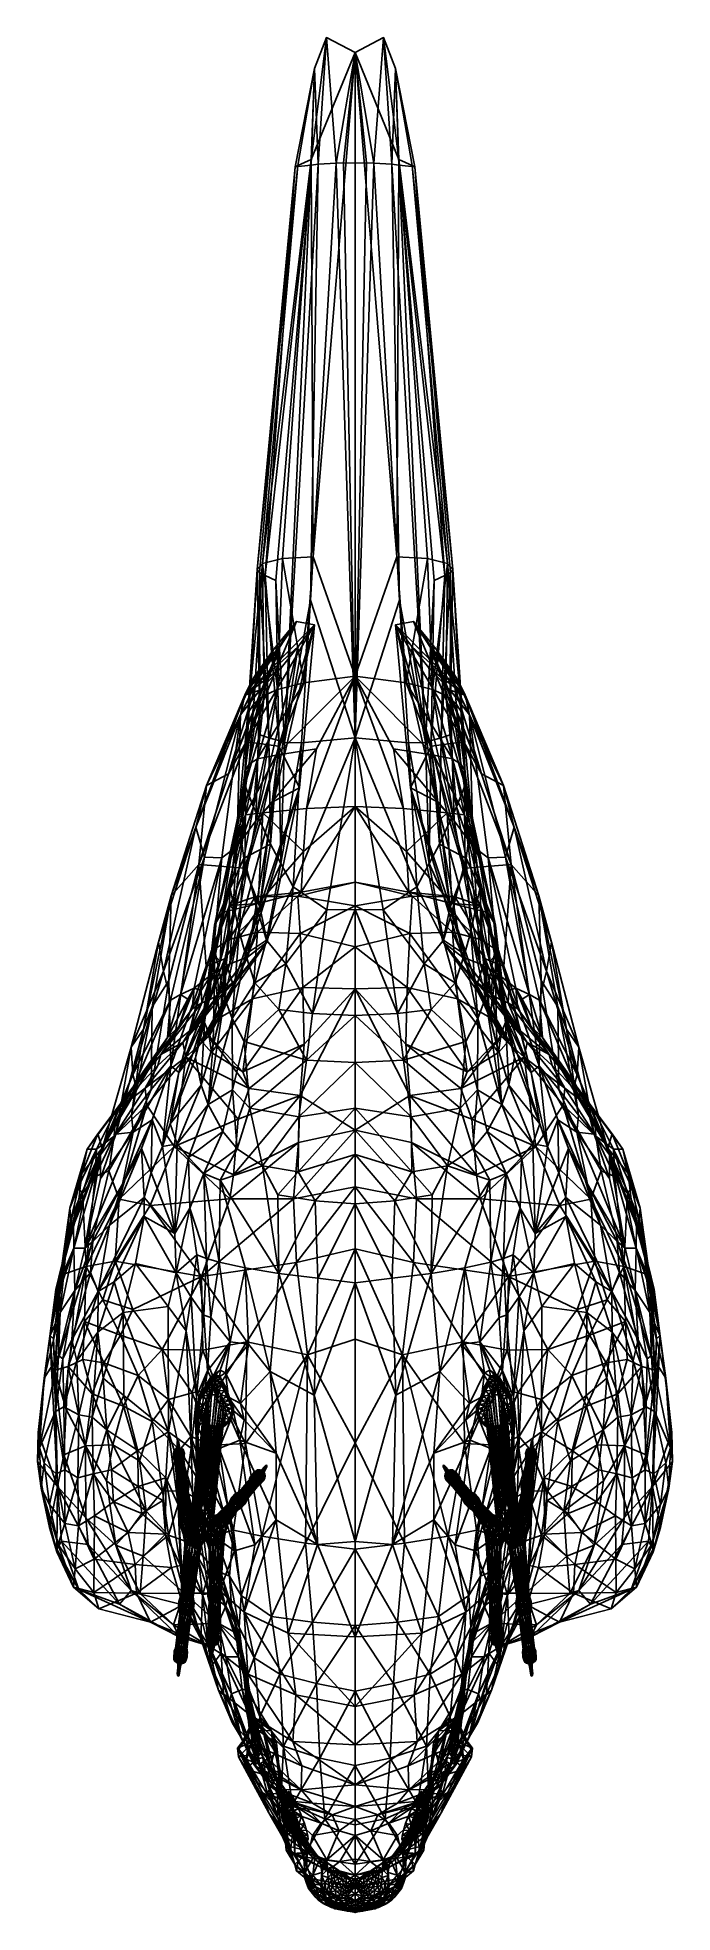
# Model space of a CAD drawing. Extents: x -0.028 to 0.028, y -0.032 to 0.133.
import ezdxf

# ---------------------------------------------------------------- set-up
doc = ezdxf.new("R2010")
doc.units = 0
doc.layers.add('PARAKEET$LWO', color=1, linetype='CONTINUOUS')

msp = doc.modelspace()

# ---------------------------------------------------------------- linework, layer by layer
at = {"layer": 'PARAKEET$LWO'}
for points in [[(-0.00386, 0.12188, -0.04159), (0, 0.13126, -0.05127), (-0.00252, 0.13259, -0.05158)], [(-0.00386, 0.12188, -0.04159), (-0.00252, 0.13259, -0.05158), (-0.00357, 0.12986, -0.049)], [(-0.00252, 0.13259, -0.05158), (-0.00323, 0.12146, -0.04428), (-0.00357, 0.12986, -0.049)], [(-0.00167, 0.12154, -0.04607), (-0.00323, 0.12146, -0.04428), (-0.00252, 0.13259, -0.05158)], [(0, 0.13126, -0.05127), (-0.00167, 0.12154, -0.04607), (-0.00252, 0.13259, -0.05158)], [(0, 0.13126, -0.05127), (0.00386, 0.12188, -0.04159), (0.00252, 0.13259, -0.05158)], [(0.00167, 0.12154, -0.04607), (0, 0.13126, -0.05127), (0.00252, 0.13259, -0.05158)], [(0.00323, 0.12146, -0.04428), (0.00167, 0.12154, -0.04607), (0.00252, 0.13259, -0.05158)], [(0.00252, 0.13259, -0.05158), (0.00386, 0.12188, -0.04159), (0.00357, 0.12986, -0.049)], [(0.00323, 0.12146, -0.04428), (0.00252, 0.13259, -0.05158), (0.00357, 0.12986, -0.049)], [(0, 0.13126, -0.05127), (-0.00386, 0.12188, -0.04159), (-0.00368, 0.08693, -0.008)], [(0, 0.13126, -0.05127), (-0.00368, 0.08693, -0.008), (0, 0.07645, 0.00208)], [(-0.00102, 0.12158, -0.04625), (-0.00167, 0.12154, -0.04607), (0, 0.13126, -0.05127)], [(0, 0.12155, -0.04633), (-0.00102, 0.12158, -0.04625), (0, 0.13126, -0.05127)], [(0.00386, 0.12188, -0.04159), (0, 0.13126, -0.05127), (0.00368, 0.08693, -0.008)], [(0.00368, 0.08693, -0.008), (0, 0.13126, -0.05127), (0, 0.07645, 0.00208)], [(0.00167, 0.12154, -0.04607), (0.00102, 0.12158, -0.04625), (0, 0.13126, -0.05127)], [(0.00102, 0.12158, -0.04625), (0, 0.12155, -0.04633), (0, 0.13126, -0.05127)], [(-0.00357, 0.12986, -0.049), (-0.00385, 0.12138, -0.0438), (-0.00526, 0.12123, -0.04263)], [(-0.00357, 0.12986, -0.049), (-0.00526, 0.12123, -0.04263), (-0.00502, 0.12135, -0.04187)], [(-0.00357, 0.12986, -0.049), (-0.00502, 0.12135, -0.04187), (-0.00386, 0.12188, -0.04159)], [(-0.00323, 0.12146, -0.04428), (-0.00385, 0.12138, -0.0438), (-0.00357, 0.12986, -0.049)], [(0.00385, 0.12138, -0.0438), (0.00323, 0.12146, -0.04428), (0.00357, 0.12986, -0.049)], [(0.00385, 0.12138, -0.0438), (0.00357, 0.12986, -0.049), (0.00526, 0.12123, -0.04263)], [(0.00502, 0.12135, -0.04187), (0.00357, 0.12986, -0.049), (0.00386, 0.12188, -0.04159)], [(0.00526, 0.12123, -0.04263), (0.00357, 0.12986, -0.049), (0.00502, 0.12135, -0.04187)], [(-0.0086, 0.08581, -0.00932), (-0.00813, 0.08636, -0.00848), (-0.00502, 0.12135, -0.04187)], [(-0.00502, 0.12135, -0.04187), (-0.00526, 0.12123, -0.04263), (-0.0086, 0.08581, -0.00932)], [(-0.00841, 0.08553, -0.01001), (-0.0086, 0.08581, -0.00932), (-0.00526, 0.12123, -0.04263)], [(-0.00789, 0.08528, -0.01072), (-0.00841, 0.08553, -0.01001), (-0.00526, 0.12123, -0.04263)], [(-0.00813, 0.08636, -0.00848), (-0.00386, 0.12188, -0.04159), (-0.00502, 0.12135, -0.04187)], [(-0.00386, 0.12188, -0.04159), (-0.00813, 0.08636, -0.00848), (-0.00637, 0.08678, -0.008)], [(-0.00385, 0.12138, -0.0438), (-0.00695, 0.08484, -0.01144), (-0.00789, 0.08528, -0.01072)], [(-0.00526, 0.12123, -0.04263), (-0.00385, 0.12138, -0.0438), (-0.00789, 0.08528, -0.01072)], [(-0.0062, 0.07062, -0.00172), (-0.00695, 0.08484, -0.01144), (-0.00385, 0.12138, -0.0438)], [(-0.00386, 0.12188, -0.04159), (-0.00637, 0.08678, -0.008), (-0.00368, 0.08693, -0.008)], [(-0.0039, 0.08313, -0.01387), (-0.0062, 0.07062, -0.00172), (-0.00323, 0.12146, -0.04428)], [(-0.00385, 0.12138, -0.0438), (-0.00323, 0.12146, -0.04428), (-0.0062, 0.07062, -0.00172)], [(0, 0.07102, -0.00516), (-0.0039, 0.08313, -0.01387), (-0.00167, 0.12154, -0.04607)], [(-0.00323, 0.12146, -0.04428), (-0.00167, 0.12154, -0.04607), (-0.0039, 0.08313, -0.01387)], [(-0.00167, 0.12154, -0.04607), (-0.00102, 0.12158, -0.04625), (0, 0.07102, -0.00516)], [(-0.00102, 0.12158, -0.04625), (0, 0.12155, -0.04633), (0, 0.07102, -0.00516)], [(0, 0.12155, -0.04633), (0.00102, 0.12158, -0.04625), (0, 0.07102, -0.00516)], [(0.00102, 0.12158, -0.04625), (0.00167, 0.12154, -0.04607), (0, 0.07102, -0.00516)], [(0.0039, 0.08313, -0.01387), (0, 0.07102, -0.00516), (0.00167, 0.12154, -0.04607)], [(0.00167, 0.12154, -0.04607), (0.00323, 0.12146, -0.04428), (0.0039, 0.08313, -0.01387)], [(0.0062, 0.07062, -0.00172), (0.0039, 0.08313, -0.01387), (0.00323, 0.12146, -0.04428)], [(0.00323, 0.12146, -0.04428), (0.00385, 0.12138, -0.0438), (0.0062, 0.07062, -0.00172)], [(0.00637, 0.08678, -0.008), (0.00386, 0.12188, -0.04159), (0.00368, 0.08693, -0.008)], [(0.00695, 0.08484, -0.01144), (0.0062, 0.07062, -0.00172), (0.00385, 0.12138, -0.0438)], [(0.00695, 0.08484, -0.01144), (0.00385, 0.12138, -0.0438), (0.00789, 0.08528, -0.01072)], [(0.00385, 0.12138, -0.0438), (0.00526, 0.12123, -0.04263), (0.00789, 0.08528, -0.01072)], [(0.00386, 0.12188, -0.04159), (0.00813, 0.08636, -0.00848), (0.00502, 0.12135, -0.04187)], [(0.00813, 0.08636, -0.00848), (0.00386, 0.12188, -0.04159), (0.00637, 0.08678, -0.008)], [(0.00813, 0.08636, -0.00848), (0.0086, 0.08581, -0.00932), (0.00502, 0.12135, -0.04187)], [(0.00526, 0.12123, -0.04263), (0.00502, 0.12135, -0.04187), (0.0086, 0.08581, -0.00932)], [(0.00841, 0.08553, -0.01001), (0.00789, 0.08528, -0.01072), (0.00526, 0.12123, -0.04263)], [(0.0086, 0.08581, -0.00932), (0.00841, 0.08553, -0.01001), (0.00526, 0.12123, -0.04263)], [(-0.00838, 0.0713, 0.00121), (-0.00969, 0.06686, 0.00592), (-0.0086, 0.08581, -0.00932)], [(-0.0086, 0.08581, -0.00932), (-0.00969, 0.06686, 0.00592), (-0.00941, 0.0732, 0.00296)], [(-0.00813, 0.08636, -0.00848), (-0.0086, 0.08581, -0.00932), (-0.00941, 0.0732, 0.00296)], [(-0.00813, 0.08636, -0.00848), (-0.00941, 0.0732, 0.00296), (-0.00889, 0.07402, 0.00324)], [(-0.00813, 0.08636, -0.00848), (-0.00889, 0.07402, 0.00324), (-0.00798, 0.07475, 0.00346)], [(-0.0086, 0.08581, -0.00932), (-0.00841, 0.08553, -0.01001), (-0.00838, 0.0713, 0.00121)], [(-0.00637, 0.08678, -0.008), (-0.00813, 0.08636, -0.00848), (-0.00681, 0.07526, 0.00346)], [(-0.00813, 0.08636, -0.00848), (-0.00798, 0.07475, 0.00346), (-0.00681, 0.07526, 0.00346)], [(-0.00637, 0.08678, -0.008), (-0.00681, 0.07526, 0.00346), (-0.00449, 0.07585, 0.00333)], [(-0.00368, 0.08693, -0.008), (-0.00637, 0.08678, -0.008), (-0.00449, 0.07585, 0.00333)], [(-0.00368, 0.08693, -0.008), (-0.00449, 0.07585, 0.00333), (0, 0.07645, 0.00208)], [(0.00449, 0.07585, 0.00333), (0.00368, 0.08693, -0.008), (0, 0.07645, 0.00208)], [(0.00637, 0.08678, -0.008), (0.00368, 0.08693, -0.008), (0.00449, 0.07585, 0.00333)], [(0.00681, 0.07526, 0.00346), (0.00637, 0.08678, -0.008), (0.00449, 0.07585, 0.00333)], [(0.00813, 0.08636, -0.00848), (0.00637, 0.08678, -0.008), (0.00681, 0.07526, 0.00346)], [(0.00798, 0.07475, 0.00346), (0.00813, 0.08636, -0.00848), (0.00681, 0.07526, 0.00346)], [(0.00889, 0.07402, 0.00324), (0.00813, 0.08636, -0.00848), (0.00798, 0.07475, 0.00346)], [(0.0086, 0.08581, -0.00932), (0.00813, 0.08636, -0.00848), (0.00941, 0.0732, 0.00296)], [(0.00941, 0.0732, 0.00296), (0.00813, 0.08636, -0.00848), (0.00889, 0.07402, 0.00324)], [(0.00969, 0.06686, 0.00592), (0.00838, 0.0713, 0.00121), (0.0086, 0.08581, -0.00932)], [(0.00841, 0.08553, -0.01001), (0.0086, 0.08581, -0.00932), (0.00838, 0.0713, 0.00121)], [(0.00969, 0.06686, 0.00592), (0.0086, 0.08581, -0.00932), (0.00941, 0.0732, 0.00296)], [(-0.00758, 0.07102, 0.00041), (-0.00838, 0.0713, 0.00121), (-0.00841, 0.08553, -0.01001)], [(-0.00841, 0.08553, -0.01001), (-0.00789, 0.08528, -0.01072), (-0.00758, 0.07102, 0.00041)], [(-0.0067, 0.0708, -0.00087), (-0.00758, 0.07102, 0.00041), (-0.00789, 0.08528, -0.01072)], [(-0.00789, 0.08528, -0.01072), (-0.00695, 0.08484, -0.01144), (-0.0067, 0.0708, -0.00087)], [(-0.0062, 0.07062, -0.00172), (-0.0067, 0.0708, -0.00087), (-0.00695, 0.08484, -0.01144)], [(0.0067, 0.0708, -0.00087), (0.0062, 0.07062, -0.00172), (0.00695, 0.08484, -0.01144)], [(0.00758, 0.07102, 0.00041), (0.0067, 0.0708, -0.00087), (0.00789, 0.08528, -0.01072)], [(0.00695, 0.08484, -0.01144), (0.00789, 0.08528, -0.01072), (0.0067, 0.0708, -0.00087)], [(0.00838, 0.0713, 0.00121), (0.00758, 0.07102, 0.00041), (0.00841, 0.08553, -0.01001)], [(0.00789, 0.08528, -0.01072), (0.00841, 0.08553, -0.01001), (0.00758, 0.07102, 0.00041)], [(-0.0062, 0.07062, -0.00172), (-0.0039, 0.08313, -0.01387), (-0.00469, 0.07058, -0.00273)], [(-0.0039, 0.08313, -0.01387), (0, 0.07102, -0.00516), (-0.00469, 0.07058, -0.00273)], [(0, 0.07102, -0.00516), (0.0039, 0.08313, -0.01387), (0.00469, 0.07058, -0.00273)], [(0.0039, 0.08313, -0.01387), (0.0062, 0.07062, -0.00172), (0.00469, 0.07058, -0.00273)], [(-0.0097, 0.07476, 0.0226), (-0.00357, 0.08096, 0.02273), (-0.00515, 0.08126, 0.01925)], [(-0.00715, 0.07883, 0.02008), (-0.0097, 0.07476, 0.0226), (-0.00515, 0.08126, 0.01925)], [(-0.00357, 0.08096, 0.02273), (-0.0097, 0.07476, 0.0226), (-0.00499, 0.07904, 0.02312)], [(-0.00357, 0.08096, 0.02273), (-0.00958, 0.07068, 0.02016), (-0.00515, 0.08126, 0.01925)], [(-0.00958, 0.07068, 0.02016), (-0.00663, 0.07895, 0.01788), (-0.00515, 0.08126, 0.01925)], [(-0.00671, 0.0703, 0.02593), (-0.00958, 0.07068, 0.02016), (-0.00357, 0.08096, 0.02273)], [(-0.00663, 0.07895, 0.01788), (-0.00715, 0.07883, 0.02008), (-0.00515, 0.08126, 0.01925)], [(-0.00499, 0.07904, 0.02312), (-0.00715, 0.06544, 0.03055), (-0.00357, 0.08096, 0.02273)], [(-0.00715, 0.06544, 0.03055), (-0.00487, 0.06662, 0.03227), (-0.00357, 0.08096, 0.02273)], [(-0.00487, 0.06662, 0.03227), (-0.00671, 0.0703, 0.02593), (-0.00357, 0.08096, 0.02273)], [(0.00357, 0.08096, 0.02273), (0.0097, 0.07476, 0.0226), (0.00515, 0.08126, 0.01925)], [(0.00958, 0.07068, 0.02016), (0.00357, 0.08096, 0.02273), (0.00515, 0.08126, 0.01925)], [(0.00958, 0.07068, 0.02016), (0.00671, 0.0703, 0.02593), (0.00357, 0.08096, 0.02273)], [(0.00715, 0.06544, 0.03055), (0.00499, 0.07904, 0.02312), (0.00357, 0.08096, 0.02273)], [(0.00487, 0.06662, 0.03227), (0.00715, 0.06544, 0.03055), (0.00357, 0.08096, 0.02273)], [(0.00671, 0.0703, 0.02593), (0.00487, 0.06662, 0.03227), (0.00357, 0.08096, 0.02273)], [(0.0097, 0.07476, 0.0226), (0.00357, 0.08096, 0.02273), (0.00499, 0.07904, 0.02312)], [(0.0097, 0.07476, 0.0226), (0.00715, 0.07883, 0.02008), (0.00515, 0.08126, 0.01925)], [(0.00663, 0.07895, 0.01788), (0.00958, 0.07068, 0.02016), (0.00515, 0.08126, 0.01925)], [(0.00715, 0.07883, 0.02008), (0.00663, 0.07895, 0.01788), (0.00515, 0.08126, 0.01925)], [(-0.00663, 0.07895, 0.01788), (-0.01113, 0.06787, 0.01847), (-0.00796, 0.07588, 0.01753)], [(-0.00958, 0.07068, 0.02016), (-0.01113, 0.06787, 0.01847), (-0.00663, 0.07895, 0.01788)], [(-0.00499, 0.07904, 0.02312), (-0.0097, 0.07476, 0.0226), (-0.00648, 0.07717, 0.02344)], [(-0.0097, 0.07476, 0.0226), (-0.00715, 0.07883, 0.02008), (-0.00898, 0.07622, 0.02071)], [(-0.00715, 0.07883, 0.02008), (-0.00857, 0.07612, 0.01913), (-0.00898, 0.07622, 0.02071)], [(-0.00872, 0.06372, 0.03099), (-0.00499, 0.07904, 0.02312), (-0.00648, 0.07717, 0.02344)], [(-0.00715, 0.06544, 0.03055), (-0.00499, 0.07904, 0.02312), (-0.00872, 0.06372, 0.03099)], [(-0.00857, 0.07612, 0.01913), (-0.00663, 0.07895, 0.01788), (-0.00796, 0.07588, 0.01753)], [(-0.00715, 0.07883, 0.02008), (-0.00663, 0.07895, 0.01788), (-0.00857, 0.07612, 0.01913)], [(0.00499, 0.07904, 0.02312), (0.00872, 0.06372, 0.03099), (0.00648, 0.07717, 0.02344)], [(0.00499, 0.07904, 0.02312), (0.00715, 0.06544, 0.03055), (0.00872, 0.06372, 0.03099)], [(0.0097, 0.07476, 0.0226), (0.00499, 0.07904, 0.02312), (0.00648, 0.07717, 0.02344)], [(0.00663, 0.07895, 0.01788), (0.00857, 0.07612, 0.01913), (0.00796, 0.07588, 0.01753)], [(0.00663, 0.07895, 0.01788), (0.00715, 0.07883, 0.02008), (0.00857, 0.07612, 0.01913)], [(0.01113, 0.06787, 0.01847), (0.00663, 0.07895, 0.01788), (0.00796, 0.07588, 0.01753)], [(0.01113, 0.06787, 0.01847), (0.00958, 0.07068, 0.02016), (0.00663, 0.07895, 0.01788)], [(0.00857, 0.07612, 0.01913), (0.00715, 0.07883, 0.02008), (0.00898, 0.07622, 0.02071)], [(0.00715, 0.07883, 0.02008), (0.0097, 0.07476, 0.0226), (0.00898, 0.07622, 0.02071)], [(-0.00857, 0.07612, 0.01913), (-0.01307, 0.06682, 0.02249), (-0.00898, 0.07622, 0.02071)], [(-0.01307, 0.06682, 0.02249), (-0.0097, 0.07476, 0.0226), (-0.00898, 0.07622, 0.02071)], [(-0.01307, 0.06682, 0.02249), (-0.00857, 0.07612, 0.01913), (-0.01113, 0.06787, 0.01847)], [(-0.01113, 0.06787, 0.01847), (-0.00857, 0.07612, 0.01913), (-0.00796, 0.07588, 0.01753)], [(-0.0097, 0.07476, 0.0226), (-0.00838, 0.07521, 0.02397), (-0.00648, 0.07717, 0.02344)], [(-0.00838, 0.07521, 0.02397), (-0.00872, 0.06372, 0.03099), (-0.00648, 0.07717, 0.02344)], [(-0.00857, 0.06919, 0.00869), (-0.00694, 0.06949, 0.00937), (-0.00449, 0.07585, 0.00333)], [(-0.00681, 0.07526, 0.00346), (-0.00857, 0.06919, 0.00869), (-0.00449, 0.07585, 0.00333)], [(-0.00449, 0.07585, 0.00333), (-0.00694, 0.06949, 0.00937), (0, 0.07645, 0.00208)], [(-0.00694, 0.06949, 0.00937), (-0.00338, 0.07004, 0.00913), (0, 0.07645, 0.00208)], [(-0.00425, 0.0648, 0.01442), (0, 0.06499, 0.01354), (0, 0.07645, 0.00208)], [(-0.00338, 0.07004, 0.00913), (-0.00425, 0.0648, 0.01442), (0, 0.07645, 0.00208)], [(0.00694, 0.06949, 0.00937), (0.00449, 0.07585, 0.00333), (0, 0.07645, 0.00208)], [(0.00338, 0.07004, 0.00913), (0.00694, 0.06949, 0.00937), (0, 0.07645, 0.00208)], [(0, 0.06499, 0.01354), (0.00425, 0.0648, 0.01442), (0, 0.07645, 0.00208)], [(0.00425, 0.0648, 0.01442), (0.00338, 0.07004, 0.00913), (0, 0.07645, 0.00208)], [(0.00694, 0.06949, 0.00937), (0.00857, 0.06919, 0.00869), (0.00449, 0.07585, 0.00333)], [(0.00857, 0.06919, 0.00869), (0.00681, 0.07526, 0.00346), (0.00449, 0.07585, 0.00333)], [(0.00872, 0.06372, 0.03099), (0.00838, 0.07521, 0.02397), (0.00648, 0.07717, 0.02344)], [(0.00838, 0.07521, 0.02397), (0.0097, 0.07476, 0.0226), (0.00648, 0.07717, 0.02344)], [(0.00857, 0.07612, 0.01913), (0.01113, 0.06787, 0.01847), (0.00796, 0.07588, 0.01753)], [(0.01307, 0.06682, 0.02249), (0.00857, 0.07612, 0.01913), (0.00898, 0.07622, 0.02071)], [(0.00857, 0.07612, 0.01913), (0.01307, 0.06682, 0.02249), (0.01113, 0.06787, 0.01847)], [(0.0097, 0.07476, 0.0226), (0.01307, 0.06682, 0.02249), (0.00898, 0.07622, 0.02071)], [(-0.0097, 0.07476, 0.0226), (-0.01307, 0.06682, 0.02249), (-0.01399, 0.06316, 0.02578)], [(-0.0097, 0.07476, 0.0226), (-0.01399, 0.06316, 0.02578), (-0.01006, 0.07303, 0.02433)], [(-0.0104, 0.06148, 0.03138), (-0.00838, 0.07521, 0.02397), (-0.01006, 0.07303, 0.02433)], [(-0.0104, 0.06148, 0.03138), (-0.00872, 0.06372, 0.03099), (-0.00838, 0.07521, 0.02397)], [(-0.00838, 0.07521, 0.02397), (-0.0097, 0.07476, 0.0226), (-0.01006, 0.07303, 0.02433)], [(-0.00798, 0.07475, 0.00346), (-0.00929, 0.06871, 0.00785), (-0.00857, 0.06919, 0.00869)], [(-0.00929, 0.06871, 0.00785), (-0.00798, 0.07475, 0.00346), (-0.00889, 0.07402, 0.00324)], [(-0.00857, 0.06919, 0.00869), (-0.00681, 0.07526, 0.00346), (-0.00798, 0.07475, 0.00346)], [(0.00681, 0.07526, 0.00346), (0.00857, 0.06919, 0.00869), (0.00798, 0.07475, 0.00346)], [(0.00929, 0.06871, 0.00785), (0.00798, 0.07475, 0.00346), (0.00857, 0.06919, 0.00869)], [(0.00798, 0.07475, 0.00346), (0.00929, 0.06871, 0.00785), (0.00889, 0.07402, 0.00324)], [(0.00838, 0.07521, 0.02397), (0.0104, 0.06148, 0.03138), (0.01006, 0.07303, 0.02433)], [(0.00872, 0.06372, 0.03099), (0.0104, 0.06148, 0.03138), (0.00838, 0.07521, 0.02397)], [(0.0097, 0.07476, 0.0226), (0.00838, 0.07521, 0.02397), (0.01006, 0.07303, 0.02433)], [(0.01307, 0.06682, 0.02249), (0.0097, 0.07476, 0.0226), (0.01399, 0.06316, 0.02578)], [(0.01399, 0.06316, 0.02578), (0.0097, 0.07476, 0.0226), (0.01006, 0.07303, 0.02433)], [(-0.01399, 0.06316, 0.02578), (-0.01323, 0.06052, 0.02775), (-0.01006, 0.07303, 0.02433)], [(-0.01323, 0.06052, 0.02775), (-0.01172, 0.06047, 0.02942), (-0.01006, 0.07303, 0.02433)], [(-0.01172, 0.06047, 0.02942), (-0.0104, 0.06148, 0.03138), (-0.01006, 0.07303, 0.02433)], [(-0.00941, 0.0732, 0.00296), (-0.01033, 0.06321, 0.00997), (-0.00965, 0.06814, 0.00705)], [(-0.00999, 0.06198, 0.00937), (-0.01033, 0.06321, 0.00997), (-0.00941, 0.0732, 0.00296)], [(-0.00969, 0.06686, 0.00592), (-0.00999, 0.06198, 0.00937), (-0.00941, 0.0732, 0.00296)], [(-0.00889, 0.07402, 0.00324), (-0.00965, 0.06814, 0.00705), (-0.00929, 0.06871, 0.00785)], [(-0.00965, 0.06814, 0.00705), (-0.00889, 0.07402, 0.00324), (-0.00941, 0.0732, 0.00296)], [(0.00965, 0.06814, 0.00705), (0.00889, 0.07402, 0.00324), (0.00929, 0.06871, 0.00785)], [(0.00889, 0.07402, 0.00324), (0.00965, 0.06814, 0.00705), (0.00941, 0.0732, 0.00296)], [(0.01033, 0.06321, 0.00997), (0.00941, 0.0732, 0.00296), (0.00965, 0.06814, 0.00705)], [(0.01033, 0.06321, 0.00997), (0.00999, 0.06198, 0.00937), (0.00941, 0.0732, 0.00296)], [(0.00999, 0.06198, 0.00937), (0.00969, 0.06686, 0.00592), (0.00941, 0.0732, 0.00296)], [(0.01323, 0.06052, 0.02775), (0.01399, 0.06316, 0.02578), (0.01006, 0.07303, 0.02433)], [(0.01172, 0.06047, 0.02942), (0.01323, 0.06052, 0.02775), (0.01006, 0.07303, 0.02433)], [(0.0104, 0.06148, 0.03138), (0.01172, 0.06047, 0.02942), (0.01006, 0.07303, 0.02433)], [(-0.00838, 0.0713, 0.00121), (-0.00893, 0.06497, 0.00585), (-0.00969, 0.06686, 0.00592)], [(-0.00758, 0.07102, 0.00041), (-0.00893, 0.06497, 0.00585), (-0.00838, 0.0713, 0.00121)], [(-0.00742, 0.06168, 0.00513), (-0.00893, 0.06497, 0.00585), (-0.00758, 0.07102, 0.00041)], [(-0.0067, 0.0708, -0.00087), (-0.00742, 0.06168, 0.00513), (-0.00758, 0.07102, 0.00041)], [(-0.00544, 0.05791, 0.00526), (-0.00469, 0.07058, -0.00273), (0, 0.07102, -0.00516)], [(0, 0.07102, -0.00516), (-0.00248, 0.0559, 0.00532), (-0.00544, 0.05791, 0.00526)], [(0, 0.05593, 0.00336), (-0.00248, 0.0559, 0.00532), (0, 0.07102, -0.00516)], [(0.00469, 0.07058, -0.00273), (0.00544, 0.05791, 0.00526), (0, 0.07102, -0.00516)], [(0.00248, 0.0559, 0.00532), (0, 0.07102, -0.00516), (0.00544, 0.05791, 0.00526)], [(0.00248, 0.0559, 0.00532), (0, 0.05593, 0.00336), (0, 0.07102, -0.00516)], [(0.00742, 0.06168, 0.00513), (0.0067, 0.0708, -0.00087), (0.00758, 0.07102, 0.00041)], [(0.00893, 0.06497, 0.00585), (0.00742, 0.06168, 0.00513), (0.00758, 0.07102, 0.00041)], [(0.00893, 0.06497, 0.00585), (0.00758, 0.07102, 0.00041), (0.00838, 0.0713, 0.00121)], [(0.00893, 0.06497, 0.00585), (0.00838, 0.0713, 0.00121), (0.00969, 0.06686, 0.00592)], [(-0.01113, 0.06787, 0.01847), (-0.00958, 0.07068, 0.02016), (-0.01372, 0.05989, 0.02053)], [(-0.01372, 0.05989, 0.02053), (-0.00958, 0.07068, 0.02016), (-0.0097, 0.05956, 0.02887)], [(-0.00958, 0.07068, 0.02016), (-0.00671, 0.0703, 0.02593), (-0.0097, 0.05956, 0.02887)], [(-0.00671, 0.0703, 0.02593), (-0.00837, 0.05616, 0.03571), (-0.0097, 0.05956, 0.02887)], [(-0.00963, 0.06426, 0.01332), (-0.0081, 0.06442, 0.0143), (-0.00694, 0.06949, 0.00937)], [(-0.00857, 0.06919, 0.00869), (-0.00963, 0.06426, 0.01332), (-0.00694, 0.06949, 0.00937)], [(-0.00487, 0.06662, 0.03227), (-0.00837, 0.05616, 0.03571), (-0.00671, 0.0703, 0.02593)], [(-0.0081, 0.06442, 0.0143), (-0.00425, 0.0648, 0.01442), (-0.00338, 0.07004, 0.00913)], [(-0.00694, 0.06949, 0.00937), (-0.0081, 0.06442, 0.0143), (-0.00338, 0.07004, 0.00913)], [(-0.00653, 0.05997, 0.00508), (-0.00742, 0.06168, 0.00513), (-0.0067, 0.0708, -0.00087)], [(-0.0062, 0.07062, -0.00172), (-0.00653, 0.05997, 0.00508), (-0.0067, 0.0708, -0.00087)], [(-0.00653, 0.05997, 0.00508), (-0.0062, 0.07062, -0.00172), (-0.00469, 0.07058, -0.00273)], [(-0.00469, 0.07058, -0.00273), (-0.00544, 0.05791, 0.00526), (-0.00653, 0.05997, 0.00508)], [(0.00425, 0.0648, 0.01442), (0.0081, 0.06442, 0.0143), (0.00338, 0.07004, 0.00913)], [(0.0081, 0.06442, 0.0143), (0.00694, 0.06949, 0.00937), (0.00338, 0.07004, 0.00913)], [(0.0062, 0.07062, -0.00172), (0.00653, 0.05997, 0.00508), (0.00469, 0.07058, -0.00273)], [(0.00544, 0.05791, 0.00526), (0.00469, 0.07058, -0.00273), (0.00653, 0.05997, 0.00508)], [(0.00837, 0.05616, 0.03571), (0.00487, 0.06662, 0.03227), (0.00671, 0.0703, 0.02593)], [(0.00653, 0.05997, 0.00508), (0.0062, 0.07062, -0.00172), (0.0067, 0.0708, -0.00087)], [(0.00742, 0.06168, 0.00513), (0.00653, 0.05997, 0.00508), (0.0067, 0.0708, -0.00087)], [(0.00671, 0.0703, 0.02593), (0.00958, 0.07068, 0.02016), (0.0097, 0.05956, 0.02887)], [(0.00837, 0.05616, 0.03571), (0.00671, 0.0703, 0.02593), (0.0097, 0.05956, 0.02887)], [(0.0081, 0.06442, 0.0143), (0.00963, 0.06426, 0.01332), (0.00694, 0.06949, 0.00937)], [(0.00963, 0.06426, 0.01332), (0.00857, 0.06919, 0.00869), (0.00694, 0.06949, 0.00937)], [(0.00958, 0.07068, 0.02016), (0.01113, 0.06787, 0.01847), (0.01372, 0.05989, 0.02053)], [(0.00958, 0.07068, 0.02016), (0.01372, 0.05989, 0.02053), (0.0097, 0.05956, 0.02887)], [(-0.01307, 0.06682, 0.02249), (-0.01113, 0.06787, 0.01847), (-0.01372, 0.05989, 0.02053)], [(-0.00929, 0.06871, 0.00785), (-0.01236, 0.05456, 0.01663), (-0.01093, 0.0604, 0.01508)], [(-0.01033, 0.06321, 0.00997), (-0.01236, 0.05456, 0.01663), (-0.00929, 0.06871, 0.00785)], [(-0.01093, 0.0604, 0.01508), (-0.00963, 0.06426, 0.01332), (-0.00857, 0.06919, 0.00869)], [(-0.00929, 0.06871, 0.00785), (-0.01093, 0.0604, 0.01508), (-0.00857, 0.06919, 0.00869)], [(-0.01033, 0.06321, 0.00997), (-0.00929, 0.06871, 0.00785), (-0.00965, 0.06814, 0.00705)], [(0.00963, 0.06426, 0.01332), (0.01093, 0.0604, 0.01508), (0.00857, 0.06919, 0.00869)], [(0.01093, 0.0604, 0.01508), (0.00929, 0.06871, 0.00785), (0.00857, 0.06919, 0.00869)], [(0.00929, 0.06871, 0.00785), (0.01033, 0.06321, 0.00997), (0.00965, 0.06814, 0.00705)], [(0.01236, 0.05456, 0.01663), (0.00929, 0.06871, 0.00785), (0.01093, 0.0604, 0.01508)], [(0.01236, 0.05456, 0.01663), (0.01033, 0.06321, 0.00997), (0.00929, 0.06871, 0.00785)], [(0.01113, 0.06787, 0.01847), (0.01307, 0.06682, 0.02249), (0.01372, 0.05989, 0.02053)], [(-0.01617, 0.05712, 0.02464), (-0.01307, 0.06682, 0.02249), (-0.01372, 0.05989, 0.02053)], [(-0.01399, 0.06316, 0.02578), (-0.01307, 0.06682, 0.02249), (-0.01617, 0.05712, 0.02464)], [(-0.00999, 0.06198, 0.00937), (-0.00969, 0.06686, 0.00592), (-0.00893, 0.06497, 0.00585)], [(-0.00487, 0.06662, 0.03227), (-0.00944, 0.05175, 0.04084), (-0.00772, 0.05309, 0.0427)], [(-0.00715, 0.06544, 0.03055), (-0.00944, 0.05175, 0.04084), (-0.00487, 0.06662, 0.03227)], [(-0.00837, 0.05616, 0.03571), (-0.00487, 0.06662, 0.03227), (-0.00772, 0.05309, 0.0427)], [(0.00944, 0.05175, 0.04084), (0.00487, 0.06662, 0.03227), (0.00772, 0.05309, 0.0427)], [(0.00944, 0.05175, 0.04084), (0.00715, 0.06544, 0.03055), (0.00487, 0.06662, 0.03227)], [(0.00487, 0.06662, 0.03227), (0.00837, 0.05616, 0.03571), (0.00772, 0.05309, 0.0427)], [(0.00969, 0.06686, 0.00592), (0.00999, 0.06198, 0.00937), (0.00893, 0.06497, 0.00585)], [(0.01307, 0.06682, 0.02249), (0.01617, 0.05712, 0.02464), (0.01372, 0.05989, 0.02053)], [(0.01307, 0.06682, 0.02249), (0.01399, 0.06316, 0.02578), (0.01617, 0.05712, 0.02464)], [(-0.00715, 0.06544, 0.03055), (-0.00872, 0.06372, 0.03099), (-0.01101, 0.05116, 0.03914)], [(-0.00944, 0.05175, 0.04084), (-0.00715, 0.06544, 0.03055), (-0.01101, 0.05116, 0.03914)], [(-0.01063, 0.05594, 0.02054), (-0.0085, 0.05646, 0.02139), (-0.0081, 0.06442, 0.0143)], [(-0.00963, 0.06426, 0.01332), (-0.01063, 0.05594, 0.02054), (-0.0081, 0.06442, 0.0143)], [(-0.00893, 0.06497, 0.00585), (-0.00976, 0.06045, 0.00907), (-0.00999, 0.06198, 0.00937)], [(-0.00976, 0.06045, 0.00907), (-0.00893, 0.06497, 0.00585), (-0.00742, 0.06168, 0.00513)], [(-0.00454, 0.06103, 0.01766), (-0.0081, 0.06442, 0.0143), (-0.0085, 0.05646, 0.02139)], [(-0.0081, 0.06442, 0.0143), (-0.00454, 0.06103, 0.01766), (-0.00425, 0.0648, 0.01442)], [(-0.00473, 0.05744, 0.0211), (0, 0.05834, 0.01994), (0, 0.06499, 0.01354)], [(0, 0.06499, 0.01354), (-0.00454, 0.06103, 0.01766), (-0.00473, 0.05744, 0.0211)], [(0, 0.06499, 0.01354), (-0.00425, 0.0648, 0.01442), (-0.00454, 0.06103, 0.01766)], [(0, 0.05834, 0.01994), (0.00473, 0.05744, 0.0211), (0, 0.06499, 0.01354)], [(0.00454, 0.06103, 0.01766), (0, 0.06499, 0.01354), (0.00473, 0.05744, 0.0211)], [(0.00425, 0.0648, 0.01442), (0, 0.06499, 0.01354), (0.00454, 0.06103, 0.01766)], [(0.00454, 0.06103, 0.01766), (0.0081, 0.06442, 0.0143), (0.00425, 0.0648, 0.01442)], [(0.0081, 0.06442, 0.0143), (0.00454, 0.06103, 0.01766), (0.0085, 0.05646, 0.02139)], [(0.00872, 0.06372, 0.03099), (0.00715, 0.06544, 0.03055), (0.01101, 0.05116, 0.03914)], [(0.00715, 0.06544, 0.03055), (0.00944, 0.05175, 0.04084), (0.01101, 0.05116, 0.03914)], [(0.00893, 0.06497, 0.00585), (0.00976, 0.06045, 0.00907), (0.00742, 0.06168, 0.00513)], [(0.0085, 0.05646, 0.02139), (0.01063, 0.05594, 0.02054), (0.0081, 0.06442, 0.0143)], [(0.01063, 0.05594, 0.02054), (0.00963, 0.06426, 0.01332), (0.0081, 0.06442, 0.0143)], [(0.00976, 0.06045, 0.00907), (0.00893, 0.06497, 0.00585), (0.00999, 0.06198, 0.00937)], [(-0.01684, 0.0505, 0.02903), (-0.01399, 0.06316, 0.02578), (-0.01728, 0.05305, 0.02708)], [(-0.01399, 0.06316, 0.02578), (-0.01617, 0.05712, 0.02464), (-0.01728, 0.05305, 0.02708)], [(-0.01399, 0.06316, 0.02578), (-0.01684, 0.0505, 0.02903), (-0.01323, 0.06052, 0.02775)], [(-0.01097, 0.05777, 0.0117), (-0.01236, 0.05456, 0.01663), (-0.01033, 0.06321, 0.00997)], [(-0.01167, 0.05568, 0.01914), (-0.01063, 0.05594, 0.02054), (-0.00963, 0.06426, 0.01332)], [(-0.01093, 0.0604, 0.01508), (-0.01167, 0.05568, 0.01914), (-0.00963, 0.06426, 0.01332)], [(-0.00872, 0.06372, 0.03099), (-0.0104, 0.06148, 0.03138), (-0.01101, 0.05116, 0.03914)], [(-0.00999, 0.06198, 0.00937), (-0.01097, 0.05777, 0.0117), (-0.01033, 0.06321, 0.00997)], [(0.0104, 0.06148, 0.03138), (0.00872, 0.06372, 0.03099), (0.01101, 0.05116, 0.03914)], [(0.01063, 0.05594, 0.02054), (0.01167, 0.05568, 0.01914), (0.00963, 0.06426, 0.01332)], [(0.01167, 0.05568, 0.01914), (0.01093, 0.0604, 0.01508), (0.00963, 0.06426, 0.01332)], [(0.01097, 0.05777, 0.0117), (0.00999, 0.06198, 0.00937), (0.01033, 0.06321, 0.00997)], [(0.01236, 0.05456, 0.01663), (0.01097, 0.05777, 0.0117), (0.01033, 0.06321, 0.00997)], [(0.01684, 0.0505, 0.02903), (0.01399, 0.06316, 0.02578), (0.01323, 0.06052, 0.02775)], [(0.01399, 0.06316, 0.02578), (0.01684, 0.0505, 0.02903), (0.01728, 0.05305, 0.02708)], [(0.01617, 0.05712, 0.02464), (0.01399, 0.06316, 0.02578), (0.01728, 0.05305, 0.02708)], [(-0.0104, 0.06148, 0.03138), (-0.01263, 0.05022, 0.03715), (-0.01101, 0.05116, 0.03914)], [(-0.01172, 0.06047, 0.02942), (-0.01263, 0.05022, 0.03715), (-0.0104, 0.06148, 0.03138)], [(-0.01097, 0.05777, 0.0117), (-0.00999, 0.06198, 0.00937), (-0.00976, 0.06045, 0.00907)], [(-0.00742, 0.06168, 0.00513), (-0.00849, 0.05558, 0.00866), (-0.00976, 0.06045, 0.00907)], [(-0.0085, 0.05646, 0.02139), (-0.00473, 0.05744, 0.0211), (-0.00454, 0.06103, 0.01766)], [(-0.00849, 0.05558, 0.00866), (-0.00742, 0.06168, 0.00513), (-0.00653, 0.05997, 0.00508)], [(0.00473, 0.05744, 0.0211), (0.0085, 0.05646, 0.02139), (0.00454, 0.06103, 0.01766)], [(0.00742, 0.06168, 0.00513), (0.00849, 0.05558, 0.00866), (0.00653, 0.05997, 0.00508)], [(0.00849, 0.05558, 0.00866), (0.00742, 0.06168, 0.00513), (0.00976, 0.06045, 0.00907)], [(0.00999, 0.06198, 0.00937), (0.01097, 0.05777, 0.0117), (0.00976, 0.06045, 0.00907)], [(0.01263, 0.05022, 0.03715), (0.0104, 0.06148, 0.03138), (0.01101, 0.05116, 0.03914)], [(0.01263, 0.05022, 0.03715), (0.01172, 0.06047, 0.02942), (0.0104, 0.06148, 0.03138)], [(-0.01323, 0.06052, 0.02775), (-0.01684, 0.0505, 0.02903), (-0.01622, 0.04795, 0.03105)], [(-0.01638, 0.0497, 0.02411), (-0.01372, 0.05989, 0.02053), (-0.01618, 0.04219, 0.02372)], [(-0.01638, 0.0497, 0.02411), (-0.01617, 0.05712, 0.02464), (-0.01372, 0.05989, 0.02053)], [(-0.01533, 0.04847, 0.03279), (-0.01323, 0.06052, 0.02775), (-0.01622, 0.04795, 0.03105)], [(-0.01372, 0.05989, 0.02053), (-0.01308, 0.05096, 0.02632), (-0.01618, 0.04219, 0.02372)], [(-0.01323, 0.06052, 0.02775), (-0.01533, 0.04847, 0.03279), (-0.01172, 0.06047, 0.02942)], [(-0.01172, 0.06047, 0.02942), (-0.01533, 0.04847, 0.03279), (-0.01414, 0.04901, 0.03511)], [(-0.01263, 0.05022, 0.03715), (-0.01172, 0.06047, 0.02942), (-0.01414, 0.04901, 0.03511)], [(-0.01308, 0.05096, 0.02632), (-0.01372, 0.05989, 0.02053), (-0.0097, 0.05956, 0.02887)], [(-0.01144, 0.05158, 0.0318), (-0.01308, 0.05096, 0.02632), (-0.0097, 0.05956, 0.02887)], [(-0.01236, 0.05456, 0.01663), (-0.01167, 0.05568, 0.01914), (-0.01093, 0.0604, 0.01508)], [(-0.00837, 0.05616, 0.03571), (-0.01144, 0.05158, 0.0318), (-0.0097, 0.05956, 0.02887)], [(-0.00976, 0.06045, 0.00907), (-0.01019, 0.05398, 0.01079), (-0.01097, 0.05777, 0.0117)], [(-0.01019, 0.05398, 0.01079), (-0.00976, 0.06045, 0.00907), (-0.00849, 0.05558, 0.00866)], [(-0.00653, 0.05997, 0.00508), (-0.00778, 0.05323, 0.00874), (-0.00849, 0.05558, 0.00866)], [(-0.00778, 0.05323, 0.00874), (-0.00653, 0.05997, 0.00508), (-0.00544, 0.05791, 0.00526)], [(0.00653, 0.05997, 0.00508), (0.00778, 0.05323, 0.00874), (0.00544, 0.05791, 0.00526)], [(0.00778, 0.05323, 0.00874), (0.00653, 0.05997, 0.00508), (0.00849, 0.05558, 0.00866)], [(0.01144, 0.05158, 0.0318), (0.00837, 0.05616, 0.03571), (0.0097, 0.05956, 0.02887)], [(0.00976, 0.06045, 0.00907), (0.01019, 0.05398, 0.01079), (0.00849, 0.05558, 0.00866)], [(0.01372, 0.05989, 0.02053), (0.01308, 0.05096, 0.02632), (0.0097, 0.05956, 0.02887)], [(0.01308, 0.05096, 0.02632), (0.01144, 0.05158, 0.0318), (0.0097, 0.05956, 0.02887)], [(0.01019, 0.05398, 0.01079), (0.00976, 0.06045, 0.00907), (0.01097, 0.05777, 0.0117)], [(0.01167, 0.05568, 0.01914), (0.01236, 0.05456, 0.01663), (0.01093, 0.0604, 0.01508)], [(0.01533, 0.04847, 0.03279), (0.01323, 0.06052, 0.02775), (0.01172, 0.06047, 0.02942)], [(0.01533, 0.04847, 0.03279), (0.01172, 0.06047, 0.02942), (0.01414, 0.04901, 0.03511)], [(0.01172, 0.06047, 0.02942), (0.01263, 0.05022, 0.03715), (0.01414, 0.04901, 0.03511)], [(0.01308, 0.05096, 0.02632), (0.01372, 0.05989, 0.02053), (0.01618, 0.04219, 0.02372)], [(0.01684, 0.0505, 0.02903), (0.01323, 0.06052, 0.02775), (0.01622, 0.04795, 0.03105)], [(0.01323, 0.06052, 0.02775), (0.01533, 0.04847, 0.03279), (0.01622, 0.04795, 0.03105)], [(0.01372, 0.05989, 0.02053), (0.01638, 0.0497, 0.02411), (0.01618, 0.04219, 0.02372)], [(0.01617, 0.05712, 0.02464), (0.01638, 0.0497, 0.02411), (0.01372, 0.05989, 0.02053)], [(-0.01097, 0.05777, 0.0117), (-0.01232, 0.05234, 0.01584), (-0.01236, 0.05456, 0.01663)], [(-0.01097, 0.05777, 0.0117), (-0.01148, 0.04815, 0.01467), (-0.01232, 0.05234, 0.01584)], [(-0.01148, 0.04815, 0.01467), (-0.01097, 0.05777, 0.0117), (-0.01019, 0.05398, 0.01079)], [(-0.00544, 0.05791, 0.00526), (-0.00607, 0.05114, 0.00879), (-0.00778, 0.05323, 0.00874)], [(-0.00607, 0.05114, 0.00879), (-0.00544, 0.05791, 0.00526), (-0.00248, 0.0559, 0.00532)], [(-0.00504, 0.0571, 0.02447), (0, 0.05625, 0.02356), (0, 0.05834, 0.01994)], [(0, 0.05834, 0.01994), (-0.00473, 0.05744, 0.0211), (-0.00504, 0.0571, 0.02447)], [(0, 0.05625, 0.02356), (0.00504, 0.0571, 0.02447), (0, 0.05834, 0.01994)], [(0.00473, 0.05744, 0.0211), (0, 0.05834, 0.01994), (0.00504, 0.0571, 0.02447)], [(0.00544, 0.05791, 0.00526), (0.00607, 0.05114, 0.00879), (0.00248, 0.0559, 0.00532)], [(0.00607, 0.05114, 0.00879), (0.00544, 0.05791, 0.00526), (0.00778, 0.05323, 0.00874)], [(0.01097, 0.05777, 0.0117), (0.01148, 0.04815, 0.01467), (0.01019, 0.05398, 0.01079)], [(0.01232, 0.05234, 0.01584), (0.01097, 0.05777, 0.0117), (0.01236, 0.05456, 0.01663)], [(0.01148, 0.04815, 0.01467), (0.01097, 0.05777, 0.0117), (0.01232, 0.05234, 0.01584)], [(-0.01617, 0.05712, 0.02464), (-0.01858, 0.0454, 0.02686), (-0.01728, 0.05305, 0.02708)], [(-0.01858, 0.0454, 0.02686), (-0.01617, 0.05712, 0.02464), (-0.01782, 0.04738, 0.02554)], [(-0.01638, 0.0497, 0.02411), (-0.01782, 0.04738, 0.02554), (-0.01617, 0.05712, 0.02464)], [(-0.01264, 0.05224, 0.02385), (-0.01107, 0.0533, 0.02624), (-0.01103, 0.05628, 0.02209)], [(-0.01186, 0.05136, 0.02324), (-0.01264, 0.05224, 0.02385), (-0.01103, 0.05628, 0.02209)], [(-0.01186, 0.05136, 0.02324), (-0.01103, 0.05628, 0.02209), (-0.01063, 0.05594, 0.02054)], [(-0.01071, 0.04928, 0.03864), (-0.01144, 0.05158, 0.0318), (-0.00837, 0.05616, 0.03571)], [(-0.01107, 0.0533, 0.02624), (-0.00858, 0.05393, 0.02828), (-0.00878, 0.05705, 0.02373)], [(-0.01103, 0.05628, 0.02209), (-0.01107, 0.0533, 0.02624), (-0.00878, 0.05705, 0.02373)], [(-0.01103, 0.05628, 0.02209), (-0.00878, 0.05705, 0.02373), (-0.0085, 0.05646, 0.02139)], [(-0.01063, 0.05594, 0.02054), (-0.01103, 0.05628, 0.02209), (-0.0085, 0.05646, 0.02139)], [(-0.01071, 0.04928, 0.03864), (-0.00837, 0.05616, 0.03571), (-0.00772, 0.05309, 0.0427)], [(-0.00878, 0.05705, 0.02373), (-0.00504, 0.0571, 0.02447), (-0.00473, 0.05744, 0.0211)], [(-0.00473, 0.05744, 0.0211), (-0.0085, 0.05646, 0.02139), (-0.00878, 0.05705, 0.02373)], [(-0.00504, 0.0571, 0.02447), (-0.00878, 0.05705, 0.02373), (-0.00858, 0.05393, 0.02828)], [(-0.00858, 0.05393, 0.02828), (-0.00483, 0.05381, 0.02925), (-0.00504, 0.0571, 0.02447)], [(0, 0.05625, 0.02356), (-0.00504, 0.0571, 0.02447), (-0.00483, 0.05381, 0.02925)], [(-0.00483, 0.05381, 0.02925), (0, 0.05265, 0.02841), (0, 0.05625, 0.02356)], [(0.00504, 0.0571, 0.02447), (0, 0.05625, 0.02356), (0.00483, 0.05381, 0.02925)], [(0, 0.05265, 0.02841), (0.00483, 0.05381, 0.02925), (0, 0.05625, 0.02356)], [(0.00504, 0.0571, 0.02447), (0.00878, 0.05705, 0.02373), (0.00473, 0.05744, 0.0211)], [(0.0085, 0.05646, 0.02139), (0.00473, 0.05744, 0.0211), (0.00878, 0.05705, 0.02373)], [(0.00483, 0.05381, 0.02925), (0.00858, 0.05393, 0.02828), (0.00504, 0.0571, 0.02447)], [(0.00878, 0.05705, 0.02373), (0.00504, 0.0571, 0.02447), (0.00858, 0.05393, 0.02828)], [(0.00837, 0.05616, 0.03571), (0.01071, 0.04928, 0.03864), (0.00772, 0.05309, 0.0427)], [(0.01144, 0.05158, 0.0318), (0.01071, 0.04928, 0.03864), (0.00837, 0.05616, 0.03571)], [(0.00878, 0.05705, 0.02373), (0.01103, 0.05628, 0.02209), (0.0085, 0.05646, 0.02139)], [(0.01103, 0.05628, 0.02209), (0.01063, 0.05594, 0.02054), (0.0085, 0.05646, 0.02139)], [(0.00858, 0.05393, 0.02828), (0.01107, 0.0533, 0.02624), (0.00878, 0.05705, 0.02373)], [(0.01107, 0.0533, 0.02624), (0.01103, 0.05628, 0.02209), (0.00878, 0.05705, 0.02373)], [(0.01103, 0.05628, 0.02209), (0.01186, 0.05136, 0.02324), (0.01063, 0.05594, 0.02054)], [(0.01107, 0.0533, 0.02624), (0.01264, 0.05224, 0.02385), (0.01103, 0.05628, 0.02209)], [(0.01264, 0.05224, 0.02385), (0.01186, 0.05136, 0.02324), (0.01103, 0.05628, 0.02209)], [(0.01782, 0.04738, 0.02554), (0.01638, 0.0497, 0.02411), (0.01617, 0.05712, 0.02464)], [(0.01858, 0.0454, 0.02686), (0.01617, 0.05712, 0.02464), (0.01728, 0.05305, 0.02708)], [(0.01617, 0.05712, 0.02464), (0.01858, 0.0454, 0.02686), (0.01782, 0.04738, 0.02554)], [(-0.01324, 0.04599, 0.01956), (-0.01299, 0.04886, 0.02073), (-0.01236, 0.05456, 0.01663)], [(-0.01232, 0.05234, 0.01584), (-0.01324, 0.04599, 0.01956), (-0.01236, 0.05456, 0.01663)], [(-0.01299, 0.04886, 0.02073), (-0.01186, 0.05136, 0.02324), (-0.01167, 0.05568, 0.01914)], [(-0.01236, 0.05456, 0.01663), (-0.01299, 0.04886, 0.02073), (-0.01167, 0.05568, 0.01914)], [(-0.01167, 0.05568, 0.01914), (-0.01186, 0.05136, 0.02324), (-0.01063, 0.05594, 0.02054)], [(-0.00849, 0.05558, 0.00866), (-0.00963, 0.05199, 0.01038), (-0.01019, 0.05398, 0.01079)], [(-0.00963, 0.05199, 0.01038), (-0.00849, 0.05558, 0.00866), (-0.00778, 0.05323, 0.00874)], [(-0.00248, 0.0559, 0.00532), (-0.00373, 0.04679, 0.01037), (-0.00607, 0.05114, 0.00879)], [(-0.00373, 0.04679, 0.01037), (-0.00248, 0.0559, 0.00532), (0, 0.05593, 0.00336)], [(0, 0.05593, 0.00336), (0, 0.04662, 0.00834), (-0.00373, 0.04679, 0.01037)], [(0.00248, 0.0559, 0.00532), (0.00373, 0.04679, 0.01037), (0, 0.05593, 0.00336)], [(0, 0.04662, 0.00834), (0, 0.05593, 0.00336), (0.00373, 0.04679, 0.01037)], [(0.00373, 0.04679, 0.01037), (0.00248, 0.0559, 0.00532), (0.00607, 0.05114, 0.00879)], [(0.00849, 0.05558, 0.00866), (0.00963, 0.05199, 0.01038), (0.00778, 0.05323, 0.00874)], [(0.00963, 0.05199, 0.01038), (0.00849, 0.05558, 0.00866), (0.01019, 0.05398, 0.01079)], [(0.01186, 0.05136, 0.02324), (0.01167, 0.05568, 0.01914), (0.01063, 0.05594, 0.02054)], [(0.01186, 0.05136, 0.02324), (0.01299, 0.04886, 0.02073), (0.01167, 0.05568, 0.01914)], [(0.01299, 0.04886, 0.02073), (0.01236, 0.05456, 0.01663), (0.01167, 0.05568, 0.01914)], [(0.01324, 0.04599, 0.01956), (0.01232, 0.05234, 0.01584), (0.01236, 0.05456, 0.01663)], [(0.01299, 0.04886, 0.02073), (0.01324, 0.04599, 0.01956), (0.01236, 0.05456, 0.01663)], [(-0.01969, 0.04383, 0.02896), (-0.01684, 0.0505, 0.02903), (-0.01728, 0.05305, 0.02708)], [(-0.01858, 0.0454, 0.02686), (-0.01969, 0.04383, 0.02896), (-0.01728, 0.05305, 0.02708)], [(-0.01107, 0.0533, 0.02624), (-0.01264, 0.05224, 0.02385), (-0.01186, 0.04644, 0.03335)], [(-0.00858, 0.05393, 0.02828), (-0.01107, 0.0533, 0.02624), (-0.01186, 0.04644, 0.03335)], [(-0.01186, 0.04644, 0.03335), (-0.00901, 0.04807, 0.03568), (-0.00858, 0.05393, 0.02828)], [(-0.01019, 0.05398, 0.01079), (-0.0108, 0.04634, 0.01395), (-0.01148, 0.04815, 0.01467)], [(-0.0108, 0.04634, 0.01395), (-0.01019, 0.05398, 0.01079), (-0.00963, 0.05199, 0.01038)], [(-0.01079, 0.04868, 0.0421), (-0.01071, 0.04928, 0.03864), (-0.00772, 0.05309, 0.0427)], [(-0.01039, 0.0498, 0.04458), (-0.01079, 0.04868, 0.0421), (-0.00772, 0.05309, 0.0427)], [(-0.00944, 0.05175, 0.04084), (-0.01039, 0.0498, 0.04458), (-0.00772, 0.05309, 0.0427)], [(-0.00778, 0.05323, 0.00874), (-0.00882, 0.04948, 0.01055), (-0.00963, 0.05199, 0.01038)], [(-0.00483, 0.05381, 0.02925), (-0.00858, 0.05393, 0.02828), (-0.00901, 0.04807, 0.03568)], [(-0.00901, 0.04807, 0.03568), (-0.00458, 0.04907, 0.03668), (-0.00483, 0.05381, 0.02925)], [(-0.00882, 0.04948, 0.01055), (-0.00778, 0.05323, 0.00874), (-0.00607, 0.05114, 0.00879)], [(0, 0.05265, 0.02841), (-0.00483, 0.05381, 0.02925), (-0.00458, 0.04907, 0.03668)], [(0.00483, 0.05381, 0.02925), (0, 0.05265, 0.02841), (0.00458, 0.04907, 0.03668)], [(0.00458, 0.04907, 0.03668), (0.00901, 0.04807, 0.03568), (0.00483, 0.05381, 0.02925)], [(0.00858, 0.05393, 0.02828), (0.00483, 0.05381, 0.02925), (0.00901, 0.04807, 0.03568)], [(0.00778, 0.05323, 0.00874), (0.00882, 0.04948, 0.01055), (0.00607, 0.05114, 0.00879)], [(0.01039, 0.0498, 0.04458), (0.00944, 0.05175, 0.04084), (0.00772, 0.05309, 0.0427)], [(0.01071, 0.04928, 0.03864), (0.01079, 0.04868, 0.0421), (0.00772, 0.05309, 0.0427)], [(0.01079, 0.04868, 0.0421), (0.01039, 0.0498, 0.04458), (0.00772, 0.05309, 0.0427)], [(0.00882, 0.04948, 0.01055), (0.00778, 0.05323, 0.00874), (0.00963, 0.05199, 0.01038)], [(0.01107, 0.0533, 0.02624), (0.00858, 0.05393, 0.02828), (0.01186, 0.04644, 0.03335)], [(0.00901, 0.04807, 0.03568), (0.01186, 0.04644, 0.03335), (0.00858, 0.05393, 0.02828)], [(0.01019, 0.05398, 0.01079), (0.0108, 0.04634, 0.01395), (0.00963, 0.05199, 0.01038)], [(0.0108, 0.04634, 0.01395), (0.01019, 0.05398, 0.01079), (0.01148, 0.04815, 0.01467)], [(0.01264, 0.05224, 0.02385), (0.01107, 0.0533, 0.02624), (0.01186, 0.04644, 0.03335)], [(0.01684, 0.0505, 0.02903), (0.01969, 0.04383, 0.02896), (0.01728, 0.05305, 0.02708)], [(0.01969, 0.04383, 0.02896), (0.01858, 0.0454, 0.02686), (0.01728, 0.05305, 0.02708)], [(-0.01186, 0.04644, 0.03335), (-0.01264, 0.05224, 0.02385), (-0.0155, 0.0416, 0.02804)], [(-0.01264, 0.05224, 0.02385), (-0.01326, 0.04638, 0.02545), (-0.0155, 0.0416, 0.02804)], [(-0.01186, 0.04644, 0.03335), (-0.0155, 0.0416, 0.02804), (-0.01144, 0.05158, 0.0318)], [(-0.01308, 0.05096, 0.02632), (-0.01144, 0.05158, 0.0318), (-0.0155, 0.0416, 0.02804)], [(-0.01326, 0.04638, 0.02545), (-0.01264, 0.05224, 0.02385), (-0.01186, 0.05136, 0.02324)], [(-0.01299, 0.04886, 0.02073), (-0.01326, 0.04638, 0.02545), (-0.01186, 0.05136, 0.02324)], [(-0.01232, 0.05234, 0.01584), (-0.01246, 0.04407, 0.01895), (-0.01324, 0.04599, 0.01956)], [(-0.01263, 0.05022, 0.03715), (-0.01206, 0.04974, 0.03816), (-0.01101, 0.05116, 0.03914)], [(-0.01246, 0.04407, 0.01895), (-0.01232, 0.05234, 0.01584), (-0.01148, 0.04815, 0.01467)], [(-0.01246, 0.04594, 0.03736), (-0.01186, 0.04644, 0.03335), (-0.01144, 0.05158, 0.0318)], [(-0.01144, 0.05158, 0.0318), (-0.01071, 0.04928, 0.03864), (-0.01246, 0.04594, 0.03736)], [(-0.01206, 0.04974, 0.03816), (-0.012, 0.04847, 0.04171), (-0.01101, 0.05116, 0.03914)], [(-0.00944, 0.05175, 0.04084), (-0.01101, 0.05116, 0.03914), (-0.012, 0.04847, 0.04171)], [(-0.012, 0.04847, 0.04171), (-0.01186, 0.04859, 0.04341), (-0.00944, 0.05175, 0.04084)], [(-0.01039, 0.0498, 0.04458), (-0.00944, 0.05175, 0.04084), (-0.01186, 0.04859, 0.04341)], [(-0.0108, 0.04634, 0.01395), (-0.00963, 0.05199, 0.01038), (-0.00882, 0.04948, 0.01055)], [(-0.00607, 0.05114, 0.00879), (-0.0067, 0.04714, 0.01105), (-0.00882, 0.04948, 0.01055)], [(-0.0067, 0.04714, 0.01105), (-0.00607, 0.05114, 0.00879), (-0.00373, 0.04679, 0.01037)], [(-0.00458, 0.04907, 0.03668), (0, 0.04895, 0.03648), (0, 0.05265, 0.02841)], [(0, 0.04895, 0.03648), (0.00458, 0.04907, 0.03668), (0, 0.05265, 0.02841)], [(0.00607, 0.05114, 0.00879), (0.0067, 0.04714, 0.01105), (0.00373, 0.04679, 0.01037)], [(0.0067, 0.04714, 0.01105), (0.00607, 0.05114, 0.00879), (0.00882, 0.04948, 0.01055)], [(0.00963, 0.05199, 0.01038), (0.0108, 0.04634, 0.01395), (0.00882, 0.04948, 0.01055)], [(0.01101, 0.05116, 0.03914), (0.00944, 0.05175, 0.04084), (0.012, 0.04847, 0.04171)], [(0.01186, 0.04859, 0.04341), (0.012, 0.04847, 0.04171), (0.00944, 0.05175, 0.04084)], [(0.00944, 0.05175, 0.04084), (0.01039, 0.0498, 0.04458), (0.01186, 0.04859, 0.04341)], [(0.01071, 0.04928, 0.03864), (0.01144, 0.05158, 0.0318), (0.01246, 0.04594, 0.03736)], [(0.012, 0.04847, 0.04171), (0.01206, 0.04974, 0.03816), (0.01101, 0.05116, 0.03914)], [(0.01206, 0.04974, 0.03816), (0.01263, 0.05022, 0.03715), (0.01101, 0.05116, 0.03914)], [(0.0155, 0.0416, 0.02804), (0.01186, 0.04644, 0.03335), (0.01144, 0.05158, 0.0318)], [(0.01144, 0.05158, 0.0318), (0.01308, 0.05096, 0.02632), (0.0155, 0.0416, 0.02804)], [(0.01186, 0.04644, 0.03335), (0.01246, 0.04594, 0.03736), (0.01144, 0.05158, 0.0318)], [(0.01232, 0.05234, 0.01584), (0.01246, 0.04407, 0.01895), (0.01148, 0.04815, 0.01467)], [(0.01264, 0.05224, 0.02385), (0.01186, 0.04644, 0.03335), (0.0155, 0.0416, 0.02804)], [(0.01264, 0.05224, 0.02385), (0.01326, 0.04638, 0.02545), (0.01186, 0.05136, 0.02324)], [(0.01326, 0.04638, 0.02545), (0.01299, 0.04886, 0.02073), (0.01186, 0.05136, 0.02324)], [(0.01246, 0.04407, 0.01895), (0.01232, 0.05234, 0.01584), (0.01324, 0.04599, 0.01956)], [(0.01326, 0.04638, 0.02545), (0.01264, 0.05224, 0.02385), (0.0155, 0.0416, 0.02804)], [(-0.01953, 0.04143, 0.03106), (-0.01684, 0.0505, 0.02903), (-0.01969, 0.04383, 0.02896)], [(-0.01684, 0.0505, 0.02903), (-0.01953, 0.04143, 0.03106), (-0.01622, 0.04795, 0.03105)], [(-0.01793, 0.04011, 0.02515), (-0.01638, 0.0497, 0.02411), (-0.01618, 0.04219, 0.02372)], [(-0.01638, 0.0497, 0.02411), (-0.01793, 0.04011, 0.02515), (-0.01782, 0.04738, 0.02554)], [(-0.01308, 0.05096, 0.02632), (-0.0155, 0.0416, 0.02804), (-0.01618, 0.04219, 0.02372)], [(-0.01352, 0.0488, 0.03604), (-0.01263, 0.05022, 0.03715), (-0.01414, 0.04901, 0.03511)], [(-0.01352, 0.0488, 0.03604), (-0.01347, 0.04771, 0.03984), (-0.01263, 0.05022, 0.03715)], [(-0.01347, 0.04771, 0.03984), (-0.01278, 0.04798, 0.0408), (-0.01263, 0.05022, 0.03715)], [(-0.01199, 0.04802, 0.0461), (-0.01281, 0.04478, 0.04516), (-0.01039, 0.0498, 0.04458)], [(-0.01281, 0.04478, 0.04516), (-0.01079, 0.04868, 0.0421), (-0.01039, 0.0498, 0.04458)], [(-0.01278, 0.04798, 0.0408), (-0.01206, 0.04974, 0.03816), (-0.01263, 0.05022, 0.03715)], [(-0.01206, 0.04974, 0.03816), (-0.01278, 0.04798, 0.0408), (-0.012, 0.04847, 0.04171)], [(-0.0126, 0.04761, 0.04565), (-0.01199, 0.04802, 0.0461), (-0.01039, 0.0498, 0.04458)], [(-0.0126, 0.04761, 0.04565), (-0.01039, 0.0498, 0.04458), (-0.01186, 0.04859, 0.04341)], [(-0.00882, 0.04948, 0.01055), (-0.00973, 0.04433, 0.01344), (-0.0108, 0.04634, 0.01395)], [(-0.00973, 0.04433, 0.01344), (-0.00882, 0.04948, 0.01055), (-0.0067, 0.04714, 0.01105)], [(0.00882, 0.04948, 0.01055), (0.00973, 0.04433, 0.01344), (0.0067, 0.04714, 0.01105)], [(0.00973, 0.04433, 0.01344), (0.00882, 0.04948, 0.01055), (0.0108, 0.04634, 0.01395)], [(0.01199, 0.04802, 0.0461), (0.0126, 0.04761, 0.04565), (0.01039, 0.0498, 0.04458)], [(0.01281, 0.04478, 0.04516), (0.01199, 0.04802, 0.0461), (0.01039, 0.0498, 0.04458)], [(0.01079, 0.04868, 0.0421), (0.01281, 0.04478, 0.04516), (0.01039, 0.0498, 0.04458)], [(0.01039, 0.0498, 0.04458), (0.0126, 0.04761, 0.04565), (0.01186, 0.04859, 0.04341)], [(0.01278, 0.04798, 0.0408), (0.01206, 0.04974, 0.03816), (0.012, 0.04847, 0.04171)], [(0.01206, 0.04974, 0.03816), (0.01278, 0.04798, 0.0408), (0.01263, 0.05022, 0.03715)], [(0.01347, 0.04771, 0.03984), (0.01352, 0.0488, 0.03604), (0.01263, 0.05022, 0.03715)], [(0.01278, 0.04798, 0.0408), (0.01347, 0.04771, 0.03984), (0.01263, 0.05022, 0.03715)], [(0.01263, 0.05022, 0.03715), (0.01352, 0.0488, 0.03604), (0.01414, 0.04901, 0.03511)], [(0.0155, 0.0416, 0.02804), (0.01308, 0.05096, 0.02632), (0.01618, 0.04219, 0.02372)], [(0.01638, 0.0497, 0.02411), (0.01793, 0.04011, 0.02515), (0.01618, 0.04219, 0.02372)], [(0.01953, 0.04143, 0.03106), (0.01684, 0.0505, 0.02903), (0.01622, 0.04795, 0.03105)], [(0.01793, 0.04011, 0.02515), (0.01638, 0.0497, 0.02411), (0.01782, 0.04738, 0.02554)], [(0.01684, 0.0505, 0.02903), (0.01953, 0.04143, 0.03106), (0.01969, 0.04383, 0.02896)], [(-0.01953, 0.04143, 0.03106), (-0.01934, 0.04065, 0.03476), (-0.01622, 0.04795, 0.03105)], [(-0.01934, 0.04065, 0.03476), (-0.01649, 0.04469, 0.03503), (-0.01622, 0.04795, 0.03105)], [(-0.01649, 0.04469, 0.03503), (-0.01471, 0.04804, 0.03386), (-0.01533, 0.04847, 0.03279)], [(-0.01649, 0.04469, 0.03503), (-0.01533, 0.04847, 0.03279), (-0.01622, 0.04795, 0.03105)], [(-0.01471, 0.04804, 0.03386), (-0.01649, 0.04469, 0.03503), (-0.01547, 0.04568, 0.03952)], [(-0.01471, 0.04804, 0.03386), (-0.01547, 0.04568, 0.03952), (-0.01414, 0.04901, 0.03511)], [(-0.01547, 0.04568, 0.03952), (-0.01431, 0.0472, 0.03887), (-0.01414, 0.04901, 0.03511)], [(-0.01533, 0.04847, 0.03279), (-0.01471, 0.04804, 0.03386), (-0.01414, 0.04901, 0.03511)], [(-0.01186, 0.04859, 0.04341), (-0.012, 0.04847, 0.04171), (-0.01446, 0.04532, 0.04747)], [(-0.0126, 0.04761, 0.04565), (-0.01186, 0.04859, 0.04341), (-0.01446, 0.04532, 0.04747)], [(-0.012, 0.04847, 0.04171), (-0.01278, 0.04798, 0.0408), (-0.01446, 0.04532, 0.04747)], [(-0.01347, 0.04771, 0.03984), (-0.01446, 0.04532, 0.04747), (-0.01278, 0.04798, 0.0408)], [(-0.01431, 0.0472, 0.03887), (-0.01352, 0.0488, 0.03604), (-0.01414, 0.04901, 0.03511)], [(-0.01431, 0.0472, 0.03887), (-0.01347, 0.04771, 0.03984), (-0.01352, 0.0488, 0.03604)], [(-0.01401, 0.04288, 0.02316), (-0.01326, 0.04638, 0.02545), (-0.01299, 0.04886, 0.02073)], [(-0.01324, 0.04599, 0.01956), (-0.01401, 0.04288, 0.02316), (-0.01299, 0.04886, 0.02073)], [(-0.01199, 0.04802, 0.0461), (-0.0126, 0.04761, 0.04565), (-0.01382, 0.04575, 0.04844)], [(-0.01281, 0.04478, 0.04516), (-0.01199, 0.04802, 0.0461), (-0.01382, 0.04575, 0.04844)], [(-0.01351, 0.04439, 0.0381), (-0.01246, 0.04594, 0.03736), (-0.01071, 0.04928, 0.03864)], [(-0.01079, 0.04868, 0.0421), (-0.01351, 0.04439, 0.0381), (-0.01071, 0.04928, 0.03864)], [(-0.01351, 0.04439, 0.0381), (-0.01079, 0.04868, 0.0421), (-0.01281, 0.04478, 0.04516)], [(-0.01148, 0.04815, 0.01467), (-0.01292, 0.0388, 0.02084), (-0.01246, 0.04407, 0.01895)], [(-0.01292, 0.0388, 0.02084), (-0.01148, 0.04815, 0.01467), (-0.0108, 0.04634, 0.01395)], [(-0.01261, 0.04337, 0.0364), (-0.00985, 0.04167, 0.04364), (-0.00901, 0.04807, 0.03568)], [(-0.00901, 0.04807, 0.03568), (-0.01186, 0.04644, 0.03335), (-0.01261, 0.04337, 0.0364)], [(-0.00985, 0.04167, 0.04364), (-0.00448, 0.0441, 0.04216), (-0.00458, 0.04907, 0.03668)], [(-0.00458, 0.04907, 0.03668), (-0.00901, 0.04807, 0.03568), (-0.00985, 0.04167, 0.04364)], [(-0.00482, 0.03958, 0.04775), (0, 0.03654, 0.05517), (0, 0.04895, 0.03648)], [(0, 0.04895, 0.03648), (-0.00448, 0.0441, 0.04216), (-0.00482, 0.03958, 0.04775)], [(0, 0.04895, 0.03648), (-0.00458, 0.04907, 0.03668), (-0.00448, 0.0441, 0.04216)], [(0.00458, 0.04907, 0.03668), (0, 0.04895, 0.03648), (0.00448, 0.0441, 0.04216)], [(0, 0.03654, 0.05517), (0.00482, 0.03958, 0.04775), (0, 0.04895, 0.03648)], [(0.00448, 0.0441, 0.04216), (0, 0.04895, 0.03648), (0.00482, 0.03958, 0.04775)], [(0.00448, 0.0441, 0.04216), (0.00985, 0.04167, 0.04364), (0.00458, 0.04907, 0.03668)], [(0.00901, 0.04807, 0.03568), (0.00458, 0.04907, 0.03668), (0.00985, 0.04167, 0.04364)], [(0.00985, 0.04167, 0.04364), (0.01261, 0.04337, 0.0364), (0.00901, 0.04807, 0.03568)], [(0.01186, 0.04644, 0.03335), (0.00901, 0.04807, 0.03568), (0.01261, 0.04337, 0.0364)], [(0.01246, 0.04594, 0.03736), (0.01351, 0.04439, 0.0381), (0.01071, 0.04928, 0.03864)], [(0.01351, 0.04439, 0.0381), (0.01079, 0.04868, 0.0421), (0.01071, 0.04928, 0.03864)], [(0.01079, 0.04868, 0.0421), (0.01351, 0.04439, 0.0381), (0.01281, 0.04478, 0.04516)], [(0.01148, 0.04815, 0.01467), (0.01292, 0.0388, 0.02084), (0.0108, 0.04634, 0.01395)], [(0.01292, 0.0388, 0.02084), (0.01148, 0.04815, 0.01467), (0.01246, 0.04407, 0.01895)], [(0.012, 0.04847, 0.04171), (0.01186, 0.04859, 0.04341), (0.01446, 0.04532, 0.04747)], [(0.01186, 0.04859, 0.04341), (0.0126, 0.04761, 0.04565), (0.01446, 0.04532, 0.04747)], [(0.0126, 0.04761, 0.04565), (0.01199, 0.04802, 0.0461), (0.01382, 0.04575, 0.04844)], [(0.01199, 0.04802, 0.0461), (0.01281, 0.04478, 0.04516), (0.01382, 0.04575, 0.04844)], [(0.01278, 0.04798, 0.0408), (0.012, 0.04847, 0.04171), (0.01446, 0.04532, 0.04747)], [(0.01446, 0.04532, 0.04747), (0.01347, 0.04771, 0.03984), (0.01278, 0.04798, 0.0408)], [(0.01326, 0.04638, 0.02545), (0.01401, 0.04288, 0.02316), (0.01299, 0.04886, 0.02073)], [(0.01401, 0.04288, 0.02316), (0.01324, 0.04599, 0.01956), (0.01299, 0.04886, 0.02073)], [(0.01347, 0.04771, 0.03984), (0.01431, 0.0472, 0.03887), (0.01352, 0.0488, 0.03604)], [(0.01352, 0.0488, 0.03604), (0.01431, 0.0472, 0.03887), (0.01414, 0.04901, 0.03511)], [(0.01547, 0.04568, 0.03952), (0.01471, 0.04804, 0.03386), (0.01414, 0.04901, 0.03511)], [(0.01431, 0.0472, 0.03887), (0.01547, 0.04568, 0.03952), (0.01414, 0.04901, 0.03511)], [(0.01471, 0.04804, 0.03386), (0.01533, 0.04847, 0.03279), (0.01414, 0.04901, 0.03511)], [(0.01471, 0.04804, 0.03386), (0.01649, 0.04469, 0.03503), (0.01533, 0.04847, 0.03279)], [(0.01649, 0.04469, 0.03503), (0.01471, 0.04804, 0.03386), (0.01547, 0.04568, 0.03952)], [(0.01533, 0.04847, 0.03279), (0.01649, 0.04469, 0.03503), (0.01622, 0.04795, 0.03105)], [(0.01934, 0.04065, 0.03476), (0.01953, 0.04143, 0.03106), (0.01622, 0.04795, 0.03105)], [(0.01649, 0.04469, 0.03503), (0.01934, 0.04065, 0.03476), (0.01622, 0.04795, 0.03105)], [(-0.01782, 0.04738, 0.02554), (-0.01793, 0.04011, 0.02515), (-0.01964, 0.03786, 0.02702)], [(-0.01858, 0.0454, 0.02686), (-0.01782, 0.04738, 0.02554), (-0.01964, 0.03786, 0.02702)], [(-0.01347, 0.04771, 0.03984), (-0.01431, 0.0472, 0.03887), (-0.01708, 0.04319, 0.04867)], [(-0.01446, 0.04532, 0.04747), (-0.01347, 0.04771, 0.03984), (-0.01708, 0.04319, 0.04867)], [(-0.01547, 0.04568, 0.03952), (-0.01708, 0.04319, 0.04867), (-0.01431, 0.0472, 0.03887)], [(-0.0155, 0.0416, 0.02804), (-0.01326, 0.04638, 0.02545), (-0.01626, 0.03709, 0.0244)], [(-0.01401, 0.04288, 0.02316), (-0.01626, 0.03709, 0.0244), (-0.01326, 0.04638, 0.02545)], [(-0.0126, 0.04761, 0.04565), (-0.01515, 0.04423, 0.04988), (-0.01382, 0.04575, 0.04844)], [(-0.01515, 0.04423, 0.04988), (-0.0126, 0.04761, 0.04565), (-0.01446, 0.04532, 0.04747)], [(-0.01351, 0.04439, 0.0381), (-0.01261, 0.04337, 0.0364), (-0.01186, 0.04644, 0.03335)], [(-0.01246, 0.04594, 0.03736), (-0.01351, 0.04439, 0.0381), (-0.01186, 0.04644, 0.03335)], [(-0.0108, 0.04634, 0.01395), (-0.01077, 0.04007, 0.01581), (-0.01292, 0.0388, 0.02084)], [(-0.01077, 0.04007, 0.01581), (-0.0108, 0.04634, 0.01395), (-0.00973, 0.04433, 0.01344)], [(-0.0067, 0.04714, 0.01105), (-0.00427, 0.04268, 0.01219), (-0.00973, 0.04433, 0.01344)], [(-0.00427, 0.04268, 0.01219), (-0.0067, 0.04714, 0.01105), (-0.00373, 0.04679, 0.01037)], [(-0.00427, 0.04268, 0.01219), (-0.00373, 0.04679, 0.01037), (0, 0.04662, 0.00834)], [(0, 0.04662, 0.00834), (0, 0.04249, 0.01016), (-0.00427, 0.04268, 0.01219)], [(0.00373, 0.04679, 0.01037), (0.00427, 0.04268, 0.01219), (0, 0.04662, 0.00834)], [(0, 0.04249, 0.01016), (0, 0.04662, 0.00834), (0.00427, 0.04268, 0.01219)], [(0.0067, 0.04714, 0.01105), (0.00427, 0.04268, 0.01219), (0.00373, 0.04679, 0.01037)], [(0.00427, 0.04268, 0.01219), (0.0067, 0.04714, 0.01105), (0.00973, 0.04433, 0.01344)], [(0.0108, 0.04634, 0.01395), (0.01077, 0.04007, 0.01581), (0.00973, 0.04433, 0.01344)], [(0.01077, 0.04007, 0.01581), (0.0108, 0.04634, 0.01395), (0.01292, 0.0388, 0.02084)], [(0.01261, 0.04337, 0.0364), (0.01351, 0.04439, 0.0381), (0.01186, 0.04644, 0.03335)], [(0.01351, 0.04439, 0.0381), (0.01246, 0.04594, 0.03736), (0.01186, 0.04644, 0.03335)], [(0.01515, 0.04423, 0.04988), (0.0126, 0.04761, 0.04565), (0.01382, 0.04575, 0.04844)], [(0.0126, 0.04761, 0.04565), (0.01515, 0.04423, 0.04988), (0.01446, 0.04532, 0.04747)], [(0.01326, 0.04638, 0.02545), (0.0155, 0.0416, 0.02804), (0.01626, 0.03709, 0.0244)], [(0.01626, 0.03709, 0.0244), (0.01401, 0.04288, 0.02316), (0.01326, 0.04638, 0.02545)], [(0.01431, 0.0472, 0.03887), (0.01347, 0.04771, 0.03984), (0.01708, 0.04319, 0.04867)], [(0.01347, 0.04771, 0.03984), (0.01446, 0.04532, 0.04747), (0.01708, 0.04319, 0.04867)], [(0.01708, 0.04319, 0.04867), (0.01547, 0.04568, 0.03952), (0.01431, 0.0472, 0.03887)], [(0.01793, 0.04011, 0.02515), (0.01782, 0.04738, 0.02554), (0.01964, 0.03786, 0.02702)], [(0.01782, 0.04738, 0.02554), (0.01858, 0.0454, 0.02686), (0.01964, 0.03786, 0.02702)], [(-0.02222, 0.03496, 0.04012), (-0.01649, 0.04469, 0.03503), (-0.01934, 0.04065, 0.03476)], [(-0.01649, 0.04469, 0.03503), (-0.02222, 0.03496, 0.04012), (-0.01853, 0.04164, 0.03885)], [(-0.02104, 0.03619, 0.02903), (-0.01858, 0.0454, 0.02686), (-0.01964, 0.03786, 0.02702)], [(-0.01858, 0.0454, 0.02686), (-0.02104, 0.03619, 0.02903), (-0.01969, 0.04383, 0.02896)], [(-0.01547, 0.04568, 0.03952), (-0.01853, 0.04164, 0.03885), (-0.02102, 0.03826, 0.05247)], [(-0.01708, 0.04319, 0.04867), (-0.01547, 0.04568, 0.03952), (-0.02102, 0.03826, 0.05247)], [(-0.01547, 0.04568, 0.03952), (-0.01649, 0.04469, 0.03503), (-0.01853, 0.04164, 0.03885)], [(-0.01446, 0.04532, 0.04747), (-0.01708, 0.04319, 0.04867), (-0.01515, 0.04423, 0.04988)], [(-0.01515, 0.04423, 0.04988), (-0.01486, 0.04296, 0.05046), (-0.01382, 0.04575, 0.04844)], [(-0.01486, 0.04296, 0.05046), (-0.01281, 0.04478, 0.04516), (-0.01382, 0.04575, 0.04844)], [(-0.01486, 0.04296, 0.05046), (-0.0093, 0.04018, 0.04695), (-0.01281, 0.04478, 0.04516)], [(-0.01324, 0.04599, 0.01956), (-0.01353, 0.04049, 0.02197), (-0.01401, 0.04288, 0.02316)], [(-0.01353, 0.04049, 0.02197), (-0.01324, 0.04599, 0.01956), (-0.01246, 0.04407, 0.01895)], [(-0.01351, 0.04439, 0.0381), (-0.01281, 0.04478, 0.04516), (-0.01261, 0.04337, 0.0364)], [(-0.01281, 0.04478, 0.04516), (-0.00985, 0.04167, 0.04364), (-0.01261, 0.04337, 0.0364)], [(-0.0093, 0.04018, 0.04695), (-0.00985, 0.04167, 0.04364), (-0.01281, 0.04478, 0.04516)], [(0.00985, 0.04167, 0.04364), (0.0093, 0.04018, 0.04695), (0.01281, 0.04478, 0.04516)], [(0.0093, 0.04018, 0.04695), (0.01486, 0.04296, 0.05046), (0.01281, 0.04478, 0.04516)], [(0.00985, 0.04167, 0.04364), (0.01281, 0.04478, 0.04516), (0.01261, 0.04337, 0.0364)], [(0.01324, 0.04599, 0.01956), (0.01353, 0.04049, 0.02197), (0.01246, 0.04407, 0.01895)], [(0.01281, 0.04478, 0.04516), (0.01351, 0.04439, 0.0381), (0.01261, 0.04337, 0.0364)], [(0.01281, 0.04478, 0.04516), (0.01486, 0.04296, 0.05046), (0.01382, 0.04575, 0.04844)], [(0.01353, 0.04049, 0.02197), (0.01324, 0.04599, 0.01956), (0.01401, 0.04288, 0.02316)], [(0.01486, 0.04296, 0.05046), (0.01515, 0.04423, 0.04988), (0.01382, 0.04575, 0.04844)], [(0.01708, 0.04319, 0.04867), (0.01446, 0.04532, 0.04747), (0.01515, 0.04423, 0.04988)], [(0.01853, 0.04164, 0.03885), (0.01547, 0.04568, 0.03952), (0.02102, 0.03826, 0.05247)], [(0.01649, 0.04469, 0.03503), (0.01547, 0.04568, 0.03952), (0.01853, 0.04164, 0.03885)], [(0.01547, 0.04568, 0.03952), (0.01708, 0.04319, 0.04867), (0.02102, 0.03826, 0.05247)], [(0.01649, 0.04469, 0.03503), (0.02222, 0.03496, 0.04012), (0.01934, 0.04065, 0.03476)], [(0.02222, 0.03496, 0.04012), (0.01649, 0.04469, 0.03503), (0.01853, 0.04164, 0.03885)], [(0.01858, 0.0454, 0.02686), (0.02104, 0.03619, 0.02903), (0.01964, 0.03786, 0.02702)], [(0.02104, 0.03619, 0.02903), (0.01858, 0.0454, 0.02686), (0.01969, 0.04383, 0.02896)], [(-0.01953, 0.04143, 0.03106), (-0.01969, 0.04383, 0.02896), (-0.02236, 0.03437, 0.03177)], [(-0.01969, 0.04383, 0.02896), (-0.02104, 0.03619, 0.02903), (-0.02236, 0.03437, 0.03177)], [(-0.01734, 0.04221, 0.05149), (-0.01708, 0.04319, 0.04867), (-0.02102, 0.03826, 0.05247)], [(-0.01734, 0.04221, 0.05149), (-0.01844, 0.04022, 0.05386), (-0.01515, 0.04423, 0.04988)], [(-0.01844, 0.04022, 0.05386), (-0.01486, 0.04296, 0.05046), (-0.01515, 0.04423, 0.04988)], [(-0.01844, 0.04022, 0.05386), (-0.0183, 0.03873, 0.05561), (-0.01486, 0.04296, 0.05046)], [(-0.0183, 0.03873, 0.05561), (-0.01591, 0.03508, 0.05842), (-0.01486, 0.04296, 0.05046)], [(-0.01708, 0.04319, 0.04867), (-0.01734, 0.04221, 0.05149), (-0.01515, 0.04423, 0.04988)], [(-0.01626, 0.03709, 0.0244), (-0.01401, 0.04288, 0.02316), (-0.01353, 0.04049, 0.02197)], [(-0.01486, 0.04296, 0.05046), (-0.01591, 0.03508, 0.05842), (-0.01028, 0.03749, 0.05029)], [(-0.0093, 0.04018, 0.04695), (-0.01486, 0.04296, 0.05046), (-0.01028, 0.03749, 0.05029)], [(-0.01246, 0.04407, 0.01895), (-0.01292, 0.0388, 0.02084), (-0.01353, 0.04049, 0.02197)], [(-0.00973, 0.04433, 0.01344), (-0.00924, 0.03845, 0.01453), (-0.01077, 0.04007, 0.01581)], [(-0.00985, 0.04167, 0.04364), (-0.0093, 0.04018, 0.04695), (-0.00448, 0.0441, 0.04216)], [(-0.00924, 0.03845, 0.01453), (-0.00973, 0.04433, 0.01344), (-0.00427, 0.04268, 0.01219)], [(-0.0093, 0.04018, 0.04695), (-0.00482, 0.03958, 0.04775), (-0.00448, 0.0441, 0.04216)], [(0.00973, 0.04433, 0.01344), (0.00924, 0.03845, 0.01453), (0.00427, 0.04268, 0.01219)], [(0.00482, 0.03958, 0.04775), (0.0093, 0.04018, 0.04695), (0.00448, 0.0441, 0.04216)], [(0.0093, 0.04018, 0.04695), (0.00985, 0.04167, 0.04364), (0.00448, 0.0441, 0.04216)], [(0.00924, 0.03845, 0.01453), (0.00973, 0.04433, 0.01344), (0.01077, 0.04007, 0.01581)], [(0.01486, 0.04296, 0.05046), (0.0093, 0.04018, 0.04695), (0.01028, 0.03749, 0.05029)], [(0.01591, 0.03508, 0.05842), (0.01486, 0.04296, 0.05046), (0.01028, 0.03749, 0.05029)], [(0.01292, 0.0388, 0.02084), (0.01246, 0.04407, 0.01895), (0.01353, 0.04049, 0.02197)], [(0.01401, 0.04288, 0.02316), (0.01626, 0.03709, 0.0244), (0.01353, 0.04049, 0.02197)], [(0.01486, 0.04296, 0.05046), (0.01844, 0.04022, 0.05386), (0.01515, 0.04423, 0.04988)], [(0.0183, 0.03873, 0.05561), (0.01844, 0.04022, 0.05386), (0.01486, 0.04296, 0.05046)], [(0.01591, 0.03508, 0.05842), (0.0183, 0.03873, 0.05561), (0.01486, 0.04296, 0.05046)], [(0.01734, 0.04221, 0.05149), (0.01708, 0.04319, 0.04867), (0.01515, 0.04423, 0.04988)], [(0.01844, 0.04022, 0.05386), (0.01734, 0.04221, 0.05149), (0.01515, 0.04423, 0.04988)], [(0.01708, 0.04319, 0.04867), (0.01734, 0.04221, 0.05149), (0.02102, 0.03826, 0.05247)], [(0.01969, 0.04383, 0.02896), (0.01953, 0.04143, 0.03106), (0.02236, 0.03437, 0.03177)], [(0.02104, 0.03619, 0.02903), (0.01969, 0.04383, 0.02896), (0.02236, 0.03437, 0.03177)], [(-0.0226, 0.03622, 0.04708), (-0.01853, 0.04164, 0.03885), (-0.02222, 0.03496, 0.04012)], [(-0.0226, 0.03622, 0.04708), (-0.02102, 0.03826, 0.05247), (-0.01853, 0.04164, 0.03885)], [(-0.02244, 0.03449, 0.03608), (-0.01953, 0.04143, 0.03106), (-0.02236, 0.03437, 0.03177)], [(-0.02244, 0.03449, 0.03608), (-0.01934, 0.04065, 0.03476), (-0.01953, 0.04143, 0.03106)], [(-0.01844, 0.04022, 0.05386), (-0.01734, 0.04221, 0.05149), (-0.02102, 0.03826, 0.05247)], [(-0.0195, 0.03636, 0.02626), (-0.01793, 0.04011, 0.02515), (-0.01618, 0.04219, 0.02372)], [(-0.01784, 0.03743, 0.02406), (-0.0195, 0.03636, 0.02626), (-0.01618, 0.04219, 0.02372)], [(-0.01691, 0.03508, 0.02818), (-0.01784, 0.03743, 0.02406), (-0.01618, 0.04219, 0.02372)], [(-0.0155, 0.0416, 0.02804), (-0.01691, 0.03508, 0.02818), (-0.01618, 0.04219, 0.02372)], [(-0.01691, 0.03508, 0.02818), (-0.0155, 0.0416, 0.02804), (-0.01626, 0.03709, 0.0244)], [(-0.00427, 0.04268, 0.01219), (-0.00494, 0.0377, 0.01276), (-0.00924, 0.03845, 0.01453)], [(-0.00494, 0.0377, 0.01276), (-0.00427, 0.04268, 0.01219), (0, 0.04249, 0.01016)], [(0, 0.04249, 0.01016), (0, 0.03847, 0.01143), (-0.00494, 0.0377, 0.01276)], [(0.00427, 0.04268, 0.01219), (0.00494, 0.0377, 0.01276), (0, 0.04249, 0.01016)], [(0, 0.03847, 0.01143), (0, 0.04249, 0.01016), (0.00494, 0.0377, 0.01276)], [(0.00494, 0.0377, 0.01276), (0.00427, 0.04268, 0.01219), (0.00924, 0.03845, 0.01453)], [(0.01691, 0.03508, 0.02818), (0.0155, 0.0416, 0.02804), (0.01618, 0.04219, 0.02372)], [(0.0155, 0.0416, 0.02804), (0.01691, 0.03508, 0.02818), (0.01626, 0.03709, 0.0244)], [(0.01793, 0.04011, 0.02515), (0.0195, 0.03636, 0.02626), (0.01618, 0.04219, 0.02372)], [(0.0195, 0.03636, 0.02626), (0.01784, 0.03743, 0.02406), (0.01618, 0.04219, 0.02372)], [(0.01784, 0.03743, 0.02406), (0.01691, 0.03508, 0.02818), (0.01618, 0.04219, 0.02372)], [(0.01734, 0.04221, 0.05149), (0.01844, 0.04022, 0.05386), (0.02102, 0.03826, 0.05247)], [(0.01853, 0.04164, 0.03885), (0.0226, 0.03622, 0.04708), (0.02222, 0.03496, 0.04012)], [(0.02102, 0.03826, 0.05247), (0.0226, 0.03622, 0.04708), (0.01853, 0.04164, 0.03885)], [(0.01934, 0.04065, 0.03476), (0.02244, 0.03449, 0.03608), (0.01953, 0.04143, 0.03106)], [(0.01953, 0.04143, 0.03106), (0.02244, 0.03449, 0.03608), (0.02236, 0.03437, 0.03177)], [(-0.01934, 0.04065, 0.03476), (-0.02244, 0.03449, 0.03608), (-0.02222, 0.03496, 0.04012)], [(-0.0183, 0.03873, 0.05561), (-0.01844, 0.04022, 0.05386), (-0.02118, 0.03601, 0.05598)], [(-0.01844, 0.04022, 0.05386), (-0.02102, 0.03826, 0.05247), (-0.02118, 0.03601, 0.05598)], [(-0.0195, 0.03636, 0.02626), (-0.01964, 0.03786, 0.02702), (-0.01793, 0.04011, 0.02515)], [(-0.01353, 0.04049, 0.02197), (-0.01562, 0.03534, 0.02318), (-0.01626, 0.03709, 0.0244)], [(-0.01562, 0.03534, 0.02318), (-0.01353, 0.04049, 0.02197), (-0.01292, 0.0388, 0.02084)], [(-0.01163, 0.0364, 0.01887), (-0.01292, 0.0388, 0.02084), (-0.01077, 0.04007, 0.01581)], [(-0.01077, 0.04007, 0.01581), (-0.01035, 0.03489, 0.01723), (-0.01163, 0.0364, 0.01887)], [(-0.01035, 0.03489, 0.01723), (-0.01077, 0.04007, 0.01581), (-0.00924, 0.03845, 0.01453)], [(-0.01069, 0.03261, 0.05596), (-0.00496, 0.03544, 0.05486), (-0.00482, 0.03958, 0.04775)], [(-0.01028, 0.03749, 0.05029), (-0.01069, 0.03261, 0.05596), (-0.00482, 0.03958, 0.04775)], [(-0.00482, 0.03958, 0.04775), (-0.0093, 0.04018, 0.04695), (-0.01028, 0.03749, 0.05029)], [(0, 0.03654, 0.05517), (-0.00482, 0.03958, 0.04775), (-0.00496, 0.03544, 0.05486)], [(0.00482, 0.03958, 0.04775), (0, 0.03654, 0.05517), (0.00496, 0.03544, 0.05486)], [(0.0093, 0.04018, 0.04695), (0.00482, 0.03958, 0.04775), (0.01028, 0.03749, 0.05029)], [(0.00496, 0.03544, 0.05486), (0.01069, 0.03261, 0.05596), (0.00482, 0.03958, 0.04775)], [(0.01069, 0.03261, 0.05596), (0.01028, 0.03749, 0.05029), (0.00482, 0.03958, 0.04775)], [(0.01077, 0.04007, 0.01581), (0.01035, 0.03489, 0.01723), (0.00924, 0.03845, 0.01453)], [(0.01035, 0.03489, 0.01723), (0.01077, 0.04007, 0.01581), (0.01163, 0.0364, 0.01887)], [(0.01292, 0.0388, 0.02084), (0.01163, 0.0364, 0.01887), (0.01077, 0.04007, 0.01581)], [(0.01353, 0.04049, 0.02197), (0.01562, 0.03534, 0.02318), (0.01292, 0.0388, 0.02084)], [(0.01562, 0.03534, 0.02318), (0.01353, 0.04049, 0.02197), (0.01626, 0.03709, 0.0244)], [(0.01964, 0.03786, 0.02702), (0.0195, 0.03636, 0.02626), (0.01793, 0.04011, 0.02515)], [(0.01844, 0.04022, 0.05386), (0.0183, 0.03873, 0.05561), (0.02118, 0.03601, 0.05598)], [(0.02102, 0.03826, 0.05247), (0.01844, 0.04022, 0.05386), (0.02118, 0.03601, 0.05598)], [(0.02244, 0.03449, 0.03608), (0.01934, 0.04065, 0.03476), (0.02222, 0.03496, 0.04012)], [(-0.02355, 0.03485, 0.05184), (-0.02274, 0.03486, 0.0552), (-0.02102, 0.03826, 0.05247)], [(-0.0226, 0.03622, 0.04708), (-0.02355, 0.03485, 0.05184), (-0.02102, 0.03826, 0.05247)], [(-0.02274, 0.03486, 0.0552), (-0.02118, 0.03601, 0.05598), (-0.02102, 0.03826, 0.05247)], [(-0.0183, 0.03873, 0.05561), (-0.02118, 0.03601, 0.05598), (-0.02164, 0.03295, 0.05885)], [(-0.02073, 0.03046, 0.06275), (-0.0183, 0.03873, 0.05561), (-0.02164, 0.03295, 0.05885)], [(-0.0183, 0.03873, 0.05561), (-0.02073, 0.03046, 0.06275), (-0.01591, 0.03508, 0.05842)], [(-0.01292, 0.0388, 0.02084), (-0.01465, 0.03414, 0.0221), (-0.01562, 0.03534, 0.02318)], [(-0.01465, 0.03414, 0.0221), (-0.01292, 0.0388, 0.02084), (-0.01163, 0.0364, 0.01887)], [(-0.00924, 0.03845, 0.01453), (-0.00812, 0.0334, 0.01544), (-0.01035, 0.03489, 0.01723)], [(-0.00812, 0.0334, 0.01544), (-0.00924, 0.03845, 0.01453), (-0.00494, 0.0377, 0.01276)], [(-0.00499, 0.03288, 0.01424), (-0.00494, 0.0377, 0.01276), (0, 0.03847, 0.01143)], [(0, 0.03847, 0.01143), (0, 0.03438, 0.01388), (-0.00499, 0.03288, 0.01424)], [(0.00494, 0.0377, 0.01276), (0.00499, 0.03288, 0.01424), (0, 0.03847, 0.01143)], [(0, 0.03438, 0.01388), (0, 0.03847, 0.01143), (0.00499, 0.03288, 0.01424)], [(0.00924, 0.03845, 0.01453), (0.00812, 0.0334, 0.01544), (0.00494, 0.0377, 0.01276)], [(0.00812, 0.0334, 0.01544), (0.00924, 0.03845, 0.01453), (0.01035, 0.03489, 0.01723)], [(0.01292, 0.0388, 0.02084), (0.01465, 0.03414, 0.0221), (0.01163, 0.0364, 0.01887)], [(0.01465, 0.03414, 0.0221), (0.01292, 0.0388, 0.02084), (0.01562, 0.03534, 0.02318)], [(0.02073, 0.03046, 0.06275), (0.0183, 0.03873, 0.05561), (0.01591, 0.03508, 0.05842)], [(0.02118, 0.03601, 0.05598), (0.0183, 0.03873, 0.05561), (0.02164, 0.03295, 0.05885)], [(0.0183, 0.03873, 0.05561), (0.02073, 0.03046, 0.06275), (0.02164, 0.03295, 0.05885)], [(0.02118, 0.03601, 0.05598), (0.02274, 0.03486, 0.0552), (0.02102, 0.03826, 0.05247)], [(0.02274, 0.03486, 0.0552), (0.02355, 0.03485, 0.05184), (0.02102, 0.03826, 0.05247)], [(0.02355, 0.03485, 0.05184), (0.0226, 0.03622, 0.04708), (0.02102, 0.03826, 0.05247)], [(-0.0195, 0.03636, 0.02626), (-0.02374, 0.02617, 0.02824), (-0.02238, 0.03228, 0.02968)], [(-0.0195, 0.03636, 0.02626), (-0.02043, 0.03177, 0.02505), (-0.02374, 0.02617, 0.02824)], [(-0.0195, 0.03636, 0.02626), (-0.02238, 0.03228, 0.02968), (-0.02104, 0.03619, 0.02903)], [(-0.02104, 0.03619, 0.02903), (-0.01964, 0.03786, 0.02702), (-0.0195, 0.03636, 0.02626)], [(-0.01877, 0.03493, 0.02416), (-0.02043, 0.03177, 0.02505), (-0.01784, 0.03743, 0.02406)], [(-0.02043, 0.03177, 0.02505), (-0.0195, 0.03636, 0.02626), (-0.01784, 0.03743, 0.02406)], [(-0.01877, 0.03493, 0.02416), (-0.01784, 0.03743, 0.02406), (-0.01792, 0.03277, 0.02834)], [(-0.01784, 0.03743, 0.02406), (-0.01691, 0.03508, 0.02818), (-0.01792, 0.03277, 0.02834)], [(-0.01562, 0.03534, 0.02318), (-0.01691, 0.03508, 0.02818), (-0.01626, 0.03709, 0.0244)], [(-0.01069, 0.03261, 0.05596), (-0.01028, 0.03749, 0.05029), (-0.01591, 0.03508, 0.05842)], [(-0.01163, 0.0364, 0.01887), (-0.01329, 0.03273, 0.01972), (-0.01465, 0.03414, 0.0221)], [(-0.01329, 0.03273, 0.01972), (-0.01163, 0.0364, 0.01887), (-0.01035, 0.03489, 0.01723)], [(-0.00494, 0.0377, 0.01276), (-0.00499, 0.03288, 0.01424), (-0.00812, 0.0334, 0.01544)], [(-0.00542, 0.03049, 0.06078), (0, 0.03154, 0.06206), (0, 0.03654, 0.05517)], [(0, 0.03654, 0.05517), (-0.00496, 0.03544, 0.05486), (-0.00542, 0.03049, 0.06078)], [(0, 0.03154, 0.06206), (0.00542, 0.03049, 0.06078), (0, 0.03654, 0.05517)], [(0.00496, 0.03544, 0.05486), (0, 0.03654, 0.05517), (0.00542, 0.03049, 0.06078)], [(0.00499, 0.03288, 0.01424), (0.00494, 0.0377, 0.01276), (0.00812, 0.0334, 0.01544)], [(0.01028, 0.03749, 0.05029), (0.01069, 0.03261, 0.05596), (0.01591, 0.03508, 0.05842)], [(0.01163, 0.0364, 0.01887), (0.01329, 0.03273, 0.01972), (0.01035, 0.03489, 0.01723)], [(0.01329, 0.03273, 0.01972), (0.01163, 0.0364, 0.01887), (0.01465, 0.03414, 0.0221)], [(0.01691, 0.03508, 0.02818), (0.01562, 0.03534, 0.02318), (0.01626, 0.03709, 0.0244)], [(0.01691, 0.03508, 0.02818), (0.01784, 0.03743, 0.02406), (0.01792, 0.03277, 0.02834)], [(0.02043, 0.03177, 0.02505), (0.01877, 0.03493, 0.02416), (0.01784, 0.03743, 0.02406)], [(0.0195, 0.03636, 0.02626), (0.02043, 0.03177, 0.02505), (0.01784, 0.03743, 0.02406)], [(0.01784, 0.03743, 0.02406), (0.01877, 0.03493, 0.02416), (0.01792, 0.03277, 0.02834)], [(0.01964, 0.03786, 0.02702), (0.02104, 0.03619, 0.02903), (0.0195, 0.03636, 0.02626)], [(0.02374, 0.02617, 0.02824), (0.0195, 0.03636, 0.02626), (0.02238, 0.03228, 0.02968)], [(0.02043, 0.03177, 0.02505), (0.0195, 0.03636, 0.02626), (0.02374, 0.02617, 0.02824)], [(0.02238, 0.03228, 0.02968), (0.0195, 0.03636, 0.02626), (0.02104, 0.03619, 0.02903)], [(-0.02437, 0.03147, 0.05382), (-0.02355, 0.03485, 0.05184), (-0.02507, 0.02966, 0.05033)], [(-0.02355, 0.03485, 0.05184), (-0.02402, 0.03271, 0.04559), (-0.02507, 0.02966, 0.05033)], [(-0.02274, 0.03486, 0.0552), (-0.02437, 0.03147, 0.05382), (-0.02396, 0.031, 0.05701)], [(-0.02355, 0.03485, 0.05184), (-0.02437, 0.03147, 0.05382), (-0.02274, 0.03486, 0.0552)], [(-0.02244, 0.03449, 0.03608), (-0.02427, 0.03042, 0.04034), (-0.02222, 0.03496, 0.04012)], [(-0.02427, 0.03042, 0.04034), (-0.02402, 0.03271, 0.04559), (-0.02222, 0.03496, 0.04012)], [(-0.02402, 0.03271, 0.04559), (-0.0226, 0.03622, 0.04708), (-0.02222, 0.03496, 0.04012)], [(-0.0226, 0.03622, 0.04708), (-0.02402, 0.03271, 0.04559), (-0.02355, 0.03485, 0.05184)], [(-0.02285, 0.03245, 0.05807), (-0.02274, 0.03486, 0.0552), (-0.02396, 0.031, 0.05701)], [(-0.02285, 0.03245, 0.05807), (-0.02164, 0.03295, 0.05885), (-0.02118, 0.03601, 0.05598)], [(-0.02274, 0.03486, 0.0552), (-0.02285, 0.03245, 0.05807), (-0.02118, 0.03601, 0.05598)], [(-0.02104, 0.03619, 0.02903), (-0.02238, 0.03228, 0.02968), (-0.02236, 0.03437, 0.03177)], [(-0.02159, 0.02819, 0.02486), (-0.02043, 0.03177, 0.02505), (-0.01877, 0.03493, 0.02416)], [(-0.01854, 0.03062, 0.02856), (-0.02159, 0.02819, 0.02486), (-0.01877, 0.03493, 0.02416)], [(-0.01802, 0.02992, 0.06286), (-0.01591, 0.03508, 0.05842), (-0.02073, 0.03046, 0.06275)], [(-0.01854, 0.03062, 0.02856), (-0.01877, 0.03493, 0.02416), (-0.01792, 0.03277, 0.02834)], [(-0.01802, 0.02992, 0.06286), (-0.01101, 0.0305, 0.05974), (-0.01591, 0.03508, 0.05842)], [(-0.01691, 0.03508, 0.02818), (-0.01583, 0.02745, 0.02762), (-0.01792, 0.03277, 0.02834)], [(-0.01691, 0.03508, 0.02818), (-0.01562, 0.03534, 0.02318), (-0.01583, 0.02745, 0.02762)], [(-0.01101, 0.0305, 0.05974), (-0.01069, 0.03261, 0.05596), (-0.01591, 0.03508, 0.05842)], [(-0.01583, 0.02745, 0.02762), (-0.01562, 0.03534, 0.02318), (-0.01465, 0.03414, 0.0221)], [(-0.01035, 0.03489, 0.01723), (-0.01184, 0.03212, 0.01824), (-0.01329, 0.03273, 0.01972)], [(-0.01184, 0.03212, 0.01824), (-0.01035, 0.03489, 0.01723), (-0.00812, 0.0334, 0.01544)], [(-0.01101, 0.0305, 0.05974), (-0.00542, 0.03049, 0.06078), (-0.00496, 0.03544, 0.05486)], [(-0.01069, 0.03261, 0.05596), (-0.01101, 0.0305, 0.05974), (-0.00496, 0.03544, 0.05486)], [(0.00542, 0.03049, 0.06078), (0.01101, 0.0305, 0.05974), (0.00496, 0.03544, 0.05486)], [(0.01101, 0.0305, 0.05974), (0.01069, 0.03261, 0.05596), (0.00496, 0.03544, 0.05486)], [(0.01035, 0.03489, 0.01723), (0.01184, 0.03212, 0.01824), (0.00812, 0.0334, 0.01544)], [(0.01184, 0.03212, 0.01824), (0.01035, 0.03489, 0.01723), (0.01329, 0.03273, 0.01972)], [(0.01069, 0.03261, 0.05596), (0.01101, 0.0305, 0.05974), (0.01591, 0.03508, 0.05842)], [(0.01101, 0.0305, 0.05974), (0.01802, 0.02992, 0.06286), (0.01591, 0.03508, 0.05842)], [(0.01562, 0.03534, 0.02318), (0.01583, 0.02745, 0.02762), (0.01465, 0.03414, 0.0221)], [(0.01562, 0.03534, 0.02318), (0.01691, 0.03508, 0.02818), (0.01583, 0.02745, 0.02762)], [(0.01583, 0.02745, 0.02762), (0.01691, 0.03508, 0.02818), (0.01792, 0.03277, 0.02834)], [(0.01591, 0.03508, 0.05842), (0.01802, 0.02992, 0.06286), (0.02073, 0.03046, 0.06275)], [(0.01877, 0.03493, 0.02416), (0.01854, 0.03062, 0.02856), (0.01792, 0.03277, 0.02834)], [(0.02159, 0.02819, 0.02486), (0.01854, 0.03062, 0.02856), (0.01877, 0.03493, 0.02416)], [(0.02043, 0.03177, 0.02505), (0.02159, 0.02819, 0.02486), (0.01877, 0.03493, 0.02416)], [(0.02238, 0.03228, 0.02968), (0.02104, 0.03619, 0.02903), (0.02236, 0.03437, 0.03177)], [(0.02164, 0.03295, 0.05885), (0.02285, 0.03245, 0.05807), (0.02118, 0.03601, 0.05598)], [(0.02285, 0.03245, 0.05807), (0.02274, 0.03486, 0.0552), (0.02118, 0.03601, 0.05598)], [(0.0226, 0.03622, 0.04708), (0.02402, 0.03271, 0.04559), (0.02222, 0.03496, 0.04012)], [(0.02427, 0.03042, 0.04034), (0.02244, 0.03449, 0.03608), (0.02222, 0.03496, 0.04012)], [(0.02402, 0.03271, 0.04559), (0.02427, 0.03042, 0.04034), (0.02222, 0.03496, 0.04012)], [(0.02402, 0.03271, 0.04559), (0.0226, 0.03622, 0.04708), (0.02355, 0.03485, 0.05184)], [(0.02274, 0.03486, 0.0552), (0.02285, 0.03245, 0.05807), (0.02396, 0.031, 0.05701)], [(0.02437, 0.03147, 0.05382), (0.02274, 0.03486, 0.0552), (0.02396, 0.031, 0.05701)], [(0.02437, 0.03147, 0.05382), (0.02355, 0.03485, 0.05184), (0.02274, 0.03486, 0.0552)], [(0.02355, 0.03485, 0.05184), (0.02437, 0.03147, 0.05382), (0.02507, 0.02966, 0.05033)], [(0.02402, 0.03271, 0.04559), (0.02355, 0.03485, 0.05184), (0.02507, 0.02966, 0.05033)], [(-0.02476, 0.02817, 0.03714), (-0.02244, 0.03449, 0.03608), (-0.02236, 0.03437, 0.03177)], [(-0.02427, 0.03042, 0.04034), (-0.02244, 0.03449, 0.03608), (-0.02476, 0.02817, 0.03714)], [(-0.02387, 0.03033, 0.03361), (-0.02476, 0.02817, 0.03714), (-0.02236, 0.03437, 0.03177)], [(-0.02473, 0.02617, 0.03214), (-0.02387, 0.03033, 0.03361), (-0.02236, 0.03437, 0.03177)], [(-0.02473, 0.02617, 0.03214), (-0.02236, 0.03437, 0.03177), (-0.02374, 0.02617, 0.02824)], [(-0.02238, 0.03228, 0.02968), (-0.02374, 0.02617, 0.02824), (-0.02236, 0.03437, 0.03177)], [(-0.01465, 0.03414, 0.0221), (-0.01453, 0.02966, 0.0231), (-0.01583, 0.02745, 0.02762)], [(-0.01453, 0.02966, 0.0231), (-0.01465, 0.03414, 0.0221), (-0.01329, 0.03273, 0.01972)], [(-0.00812, 0.0334, 0.01544), (-0.0067, 0.02394, 0.02042), (-0.01184, 0.03212, 0.01824)], [(-0.00812, 0.0334, 0.01544), (-0.00679, 0.03084, 0.01635), (-0.0067, 0.02394, 0.02042)], [(-0.00679, 0.03084, 0.01635), (-0.00812, 0.0334, 0.01544), (-0.00499, 0.03288, 0.01424)], [(-0.00351, 0.03032, 0.01559), (-0.00499, 0.03288, 0.01424), (0, 0.03438, 0.01388)], [(0, 0.03438, 0.01388), (0, 0.03004, 0.01518), (-0.00351, 0.03032, 0.01559)], [(0.00499, 0.03288, 0.01424), (0.00351, 0.03032, 0.01559), (0, 0.03438, 0.01388)], [(0, 0.03004, 0.01518), (0, 0.03438, 0.01388), (0.00351, 0.03032, 0.01559)], [(0.00812, 0.0334, 0.01544), (0.00679, 0.03084, 0.01635), (0.00499, 0.03288, 0.01424)], [(0.0067, 0.02394, 0.02042), (0.00812, 0.0334, 0.01544), (0.01184, 0.03212, 0.01824)], [(0.00679, 0.03084, 0.01635), (0.00812, 0.0334, 0.01544), (0.0067, 0.02394, 0.02042)], [(0.01465, 0.03414, 0.0221), (0.01453, 0.02966, 0.0231), (0.01329, 0.03273, 0.01972)], [(0.01453, 0.02966, 0.0231), (0.01465, 0.03414, 0.0221), (0.01583, 0.02745, 0.02762)], [(0.02244, 0.03449, 0.03608), (0.02476, 0.02817, 0.03714), (0.02236, 0.03437, 0.03177)], [(0.02387, 0.03033, 0.03361), (0.02473, 0.02617, 0.03214), (0.02236, 0.03437, 0.03177)], [(0.02236, 0.03437, 0.03177), (0.02473, 0.02617, 0.03214), (0.02374, 0.02617, 0.02824)], [(0.02374, 0.02617, 0.02824), (0.02238, 0.03228, 0.02968), (0.02236, 0.03437, 0.03177)], [(0.02476, 0.02817, 0.03714), (0.02387, 0.03033, 0.03361), (0.02236, 0.03437, 0.03177)], [(0.02244, 0.03449, 0.03608), (0.02427, 0.03042, 0.04034), (0.02476, 0.02817, 0.03714)], [(-0.02437, 0.03147, 0.05382), (-0.02507, 0.02966, 0.05033), (-0.0259, 0.02377, 0.0568)], [(-0.02396, 0.031, 0.05701), (-0.02437, 0.03147, 0.05382), (-0.0259, 0.02377, 0.0568)], [(-0.02402, 0.03271, 0.04559), (-0.02497, 0.02867, 0.04482), (-0.02507, 0.02966, 0.05033)], [(-0.02427, 0.03042, 0.04034), (-0.02497, 0.02867, 0.04482), (-0.02402, 0.03271, 0.04559)], [(-0.02285, 0.03245, 0.05807), (-0.02396, 0.031, 0.05701), (-0.02364, 0.02455, 0.06271)], [(-0.02305, 0.02673, 0.02696), (-0.02374, 0.02617, 0.02824), (-0.02043, 0.03177, 0.02505)], [(-0.02164, 0.03295, 0.05885), (-0.02285, 0.03245, 0.05807), (-0.02364, 0.02455, 0.06271)], [(-0.02073, 0.03046, 0.06275), (-0.02164, 0.03295, 0.05885), (-0.02364, 0.02455, 0.06271)], [(-0.02305, 0.02673, 0.02696), (-0.02043, 0.03177, 0.02505), (-0.02159, 0.02819, 0.02486)], [(-0.01583, 0.02745, 0.02762), (-0.01854, 0.03062, 0.02856), (-0.01792, 0.03277, 0.02834)], [(-0.01329, 0.03273, 0.01972), (-0.01306, 0.02526, 0.02318), (-0.01453, 0.02966, 0.0231)], [(-0.01306, 0.02526, 0.02318), (-0.01329, 0.03273, 0.01972), (-0.01193, 0.02492, 0.02218)], [(-0.01184, 0.03212, 0.01824), (-0.01193, 0.02492, 0.02218), (-0.01329, 0.03273, 0.01972)], [(-0.00965, 0.02443, 0.02134), (-0.01193, 0.02492, 0.02218), (-0.01184, 0.03212, 0.01824)], [(-0.0067, 0.02394, 0.02042), (-0.00965, 0.02443, 0.02134), (-0.01184, 0.03212, 0.01824)], [(-0.00499, 0.03288, 0.01424), (-0.00351, 0.03032, 0.01559), (-0.00679, 0.03084, 0.01635)], [(0, 0.03154, 0.06206), (-0.00542, 0.03049, 0.06078), (-0.00514, 0.0249, 0.06764)], [(-0.00514, 0.0249, 0.06764), (0, 0.0261, 0.06918), (0, 0.03154, 0.06206)], [(0, 0.0261, 0.06918), (0.00514, 0.0249, 0.06764), (0, 0.03154, 0.06206)], [(0.00542, 0.03049, 0.06078), (0, 0.03154, 0.06206), (0.00514, 0.0249, 0.06764)], [(0.00351, 0.03032, 0.01559), (0.00499, 0.03288, 0.01424), (0.00679, 0.03084, 0.01635)], [(0.00965, 0.02443, 0.02134), (0.0067, 0.02394, 0.02042), (0.01184, 0.03212, 0.01824)], [(0.01193, 0.02492, 0.02218), (0.00965, 0.02443, 0.02134), (0.01184, 0.03212, 0.01824)], [(0.01193, 0.02492, 0.02218), (0.01184, 0.03212, 0.01824), (0.01329, 0.03273, 0.01972)], [(0.01329, 0.03273, 0.01972), (0.01306, 0.02526, 0.02318), (0.01193, 0.02492, 0.02218)], [(0.01306, 0.02526, 0.02318), (0.01329, 0.03273, 0.01972), (0.01453, 0.02966, 0.0231)], [(0.01854, 0.03062, 0.02856), (0.01583, 0.02745, 0.02762), (0.01792, 0.03277, 0.02834)], [(0.02043, 0.03177, 0.02505), (0.02305, 0.02673, 0.02696), (0.02159, 0.02819, 0.02486)], [(0.02374, 0.02617, 0.02824), (0.02305, 0.02673, 0.02696), (0.02043, 0.03177, 0.02505)], [(0.02164, 0.03295, 0.05885), (0.02073, 0.03046, 0.06275), (0.02364, 0.02455, 0.06271)], [(0.02285, 0.03245, 0.05807), (0.02164, 0.03295, 0.05885), (0.02364, 0.02455, 0.06271)], [(0.02396, 0.031, 0.05701), (0.02285, 0.03245, 0.05807), (0.02364, 0.02455, 0.06271)], [(0.02437, 0.03147, 0.05382), (0.02396, 0.031, 0.05701), (0.0259, 0.02377, 0.0568)], [(0.02497, 0.02867, 0.04482), (0.02427, 0.03042, 0.04034), (0.02402, 0.03271, 0.04559)], [(0.02497, 0.02867, 0.04482), (0.02402, 0.03271, 0.04559), (0.02507, 0.02966, 0.05033)], [(0.02507, 0.02966, 0.05033), (0.02437, 0.03147, 0.05382), (0.0259, 0.02377, 0.0568)], [(-0.0259, 0.02377, 0.0568), (-0.02364, 0.02455, 0.06271), (-0.02396, 0.031, 0.05701)], [(-0.02476, 0.02817, 0.03714), (-0.02549, 0.0259, 0.0402), (-0.02427, 0.03042, 0.04034)], [(-0.02497, 0.02867, 0.04482), (-0.02427, 0.03042, 0.04034), (-0.02549, 0.0259, 0.0402)], [(-0.02387, 0.03033, 0.03361), (-0.02473, 0.02617, 0.03214), (-0.02476, 0.02817, 0.03714)], [(-0.02109, 0.02501, 0.0656), (-0.02073, 0.03046, 0.06275), (-0.02364, 0.02455, 0.06271)], [(-0.02258, 0.02236, 0.02807), (-0.01854, 0.03062, 0.02856), (-0.01855, 0.02894, 0.02896)], [(-0.02159, 0.02819, 0.02486), (-0.01854, 0.03062, 0.02856), (-0.02258, 0.02236, 0.02807)], [(-0.01802, 0.02992, 0.06286), (-0.02073, 0.03046, 0.06275), (-0.02109, 0.02501, 0.0656)], [(-0.01349, 0.02366, 0.06651), (-0.01802, 0.02992, 0.06286), (-0.02109, 0.02501, 0.0656)], [(-0.01854, 0.03062, 0.02856), (-0.01583, 0.02745, 0.02762), (-0.01855, 0.02894, 0.02896)], [(-0.01802, 0.02992, 0.06286), (-0.01349, 0.02366, 0.06651), (-0.01101, 0.0305, 0.05974)], [(-0.01101, 0.0305, 0.05974), (-0.01349, 0.02366, 0.06651), (-0.00542, 0.03049, 0.06078)], [(-0.01349, 0.02366, 0.06651), (-0.00514, 0.0249, 0.06764), (-0.00542, 0.03049, 0.06078)], [(-0.0067, 0.02394, 0.02042), (-0.00679, 0.03084, 0.01635), (-0.00351, 0.03032, 0.01559)], [(-0.00351, 0.03032, 0.01559), (-0.00326, 0.02351, 0.01962), (-0.0067, 0.02394, 0.02042)], [(-0.00326, 0.02351, 0.01962), (-0.00351, 0.03032, 0.01559), (0, 0.03004, 0.01518)], [(0, 0.03004, 0.01518), (0, 0.02311, 0.01912), (-0.00326, 0.02351, 0.01962)], [(0.00351, 0.03032, 0.01559), (0.00326, 0.02351, 0.01962), (0, 0.03004, 0.01518)], [(0, 0.02311, 0.01912), (0, 0.03004, 0.01518), (0.00326, 0.02351, 0.01962)], [(0.00326, 0.02351, 0.01962), (0.00351, 0.03032, 0.01559), (0.0067, 0.02394, 0.02042)], [(0.00679, 0.03084, 0.01635), (0.0067, 0.02394, 0.02042), (0.00351, 0.03032, 0.01559)], [(0.00514, 0.0249, 0.06764), (0.01349, 0.02366, 0.06651), (0.00542, 0.03049, 0.06078)], [(0.01349, 0.02366, 0.06651), (0.01101, 0.0305, 0.05974), (0.00542, 0.03049, 0.06078)], [(0.01349, 0.02366, 0.06651), (0.01802, 0.02992, 0.06286), (0.01101, 0.0305, 0.05974)], [(0.01802, 0.02992, 0.06286), (0.01349, 0.02366, 0.06651), (0.02109, 0.02501, 0.0656)], [(0.01583, 0.02745, 0.02762), (0.01854, 0.03062, 0.02856), (0.01855, 0.02894, 0.02896)], [(0.02073, 0.03046, 0.06275), (0.01802, 0.02992, 0.06286), (0.02109, 0.02501, 0.0656)], [(0.01854, 0.03062, 0.02856), (0.02258, 0.02236, 0.02807), (0.01855, 0.02894, 0.02896)], [(0.01854, 0.03062, 0.02856), (0.02159, 0.02819, 0.02486), (0.02258, 0.02236, 0.02807)], [(0.02073, 0.03046, 0.06275), (0.02109, 0.02501, 0.0656), (0.02364, 0.02455, 0.06271)], [(0.02364, 0.02455, 0.06271), (0.0259, 0.02377, 0.0568), (0.02396, 0.031, 0.05701)], [(0.02473, 0.02617, 0.03214), (0.02387, 0.03033, 0.03361), (0.02476, 0.02817, 0.03714)], [(0.02549, 0.0259, 0.0402), (0.02476, 0.02817, 0.03714), (0.02427, 0.03042, 0.04034)], [(0.02427, 0.03042, 0.04034), (0.02497, 0.02867, 0.04482), (0.02549, 0.0259, 0.0402)], [(-0.02507, 0.02966, 0.05033), (-0.02497, 0.02867, 0.04482), (-0.02652, 0.01825, 0.04815)], [(-0.02507, 0.02966, 0.05033), (-0.02652, 0.01825, 0.04815), (-0.02639, 0.01542, 0.05719)], [(-0.02549, 0.0259, 0.0402), (-0.02652, 0.01825, 0.04815), (-0.02497, 0.02867, 0.04482)], [(-0.02639, 0.01542, 0.05719), (-0.0259, 0.02377, 0.0568), (-0.02507, 0.02966, 0.05033)], [(-0.02476, 0.02817, 0.03714), (-0.02629, 0.02253, 0.03844), (-0.02549, 0.0259, 0.0402)], [(-0.02617, 0.0227, 0.0366), (-0.02629, 0.02253, 0.03844), (-0.02476, 0.02817, 0.03714)], [(-0.02473, 0.02617, 0.03214), (-0.02617, 0.0227, 0.0366), (-0.02476, 0.02817, 0.03714)], [(-0.02305, 0.02673, 0.02696), (-0.02159, 0.02819, 0.02486), (-0.02324, 0.02402, 0.0262)], [(-0.02159, 0.02819, 0.02486), (-0.02258, 0.02236, 0.02807), (-0.02324, 0.02402, 0.0262)], [(-0.02117, 0.02319, 0.03041), (-0.02258, 0.02236, 0.02807), (-0.01855, 0.02894, 0.02896)], [(-0.02117, 0.02319, 0.03041), (-0.01855, 0.02894, 0.02896), (-0.01929, 0.0248, 0.03106)], [(-0.01855, 0.02894, 0.02896), (-0.01572, 0.024, 0.02836), (-0.01929, 0.0248, 0.03106)], [(-0.01572, 0.024, 0.02836), (-0.01855, 0.02894, 0.02896), (-0.01583, 0.02745, 0.02762)], [(-0.01583, 0.02745, 0.02762), (-0.01453, 0.02966, 0.0231), (-0.01572, 0.024, 0.02836)], [(-0.01572, 0.024, 0.02836), (-0.01453, 0.02966, 0.0231), (-0.0139, 0.02556, 0.02428)], [(-0.01453, 0.02966, 0.0231), (-0.01306, 0.02526, 0.02318), (-0.0139, 0.02556, 0.02428)], [(0.01306, 0.02526, 0.02318), (0.01453, 0.02966, 0.0231), (0.0139, 0.02556, 0.02428)], [(0.01453, 0.02966, 0.0231), (0.01572, 0.024, 0.02836), (0.0139, 0.02556, 0.02428)], [(0.01453, 0.02966, 0.0231), (0.01583, 0.02745, 0.02762), (0.01572, 0.024, 0.02836)], [(0.01855, 0.02894, 0.02896), (0.01572, 0.024, 0.02836), (0.01583, 0.02745, 0.02762)], [(0.01572, 0.024, 0.02836), (0.01855, 0.02894, 0.02896), (0.01929, 0.0248, 0.03106)], [(0.01855, 0.02894, 0.02896), (0.02117, 0.02319, 0.03041), (0.01929, 0.0248, 0.03106)], [(0.02258, 0.02236, 0.02807), (0.02117, 0.02319, 0.03041), (0.01855, 0.02894, 0.02896)], [(0.02159, 0.02819, 0.02486), (0.02305, 0.02673, 0.02696), (0.02324, 0.02402, 0.0262)], [(0.02258, 0.02236, 0.02807), (0.02159, 0.02819, 0.02486), (0.02324, 0.02402, 0.0262)], [(0.02617, 0.0227, 0.0366), (0.02473, 0.02617, 0.03214), (0.02476, 0.02817, 0.03714)], [(0.02629, 0.02253, 0.03844), (0.02476, 0.02817, 0.03714), (0.02549, 0.0259, 0.0402)], [(0.02629, 0.02253, 0.03844), (0.02617, 0.0227, 0.0366), (0.02476, 0.02817, 0.03714)], [(0.02497, 0.02867, 0.04482), (0.02507, 0.02966, 0.05033), (0.02652, 0.01825, 0.04815)], [(0.02652, 0.01825, 0.04815), (0.02549, 0.0259, 0.0402), (0.02497, 0.02867, 0.04482)], [(0.02652, 0.01825, 0.04815), (0.02507, 0.02966, 0.05033), (0.02639, 0.01542, 0.05719)], [(0.0259, 0.02377, 0.0568), (0.02639, 0.01542, 0.05719), (0.02507, 0.02966, 0.05033)], [(-0.02464, 0.02243, 0.02828), (-0.02305, 0.02673, 0.02696), (-0.02324, 0.02402, 0.0262)], [(-0.02464, 0.02243, 0.02828), (-0.02374, 0.02617, 0.02824), (-0.02305, 0.02673, 0.02696)], [(0.02305, 0.02673, 0.02696), (0.02464, 0.02243, 0.02828), (0.02324, 0.02402, 0.0262)], [(0.02374, 0.02617, 0.02824), (0.02464, 0.02243, 0.02828), (0.02305, 0.02673, 0.02696)], [(-0.02549, 0.0259, 0.0402), (-0.02682, 0.01841, 0.03843), (-0.02652, 0.01825, 0.04815)], [(-0.02549, 0.0259, 0.0402), (-0.02629, 0.02253, 0.03844), (-0.02682, 0.01841, 0.03843)], [(-0.02617, 0.0227, 0.0366), (-0.02473, 0.02617, 0.03214), (-0.02598, 0.02241, 0.03447)], [(-0.02473, 0.02617, 0.03214), (-0.02592, 0.02049, 0.03197), (-0.02598, 0.02241, 0.03447)], [(-0.02592, 0.02049, 0.03197), (-0.02473, 0.02617, 0.03214), (-0.02464, 0.02243, 0.02828)], [(-0.02473, 0.02617, 0.03214), (-0.02374, 0.02617, 0.02824), (-0.02464, 0.02243, 0.02828)], [(-0.02217, 0.0216, 0.0672), (-0.02109, 0.02501, 0.0656), (-0.02364, 0.02455, 0.06271)], [(-0.02217, 0.0216, 0.0672), (-0.01952, 0.02077, 0.06713), (-0.02109, 0.02501, 0.0656)], [(-0.02037, 0.02051, 0.03339), (-0.02117, 0.02319, 0.03041), (-0.01929, 0.0248, 0.03106)], [(-0.01952, 0.02077, 0.06713), (-0.01349, 0.02366, 0.06651), (-0.02109, 0.02501, 0.0656)], [(-0.02037, 0.02051, 0.03339), (-0.01929, 0.0248, 0.03106), (-0.01642, 0.02102, 0.03205)], [(-0.01572, 0.024, 0.02836), (-0.01642, 0.02102, 0.03205), (-0.01929, 0.0248, 0.03106)], [(-0.01441, 0.02184, 0.02739), (-0.01572, 0.024, 0.02836), (-0.0139, 0.02556, 0.02428)], [(-0.01328, 0.02026, 0.02549), (-0.01441, 0.02184, 0.02739), (-0.0139, 0.02556, 0.02428)], [(-0.01306, 0.02526, 0.02318), (-0.01328, 0.02026, 0.02549), (-0.0139, 0.02556, 0.02428)], [(-0.00514, 0.0249, 0.06764), (-0.01349, 0.02366, 0.06651), (-0.0095, 0.01793, 0.07239)], [(-0.01306, 0.02526, 0.02318), (-0.01266, 0.02006, 0.02464), (-0.01328, 0.02026, 0.02549)], [(-0.01266, 0.02006, 0.02464), (-0.01306, 0.02526, 0.02318), (-0.01193, 0.02492, 0.02218)], [(-0.01266, 0.02006, 0.02464), (-0.01193, 0.02492, 0.02218), (-0.01097, 0.01792, 0.02348)], [(-0.00965, 0.02443, 0.02134), (-0.01097, 0.01792, 0.02348), (-0.01193, 0.02492, 0.02218)], [(-0.0095, 0.01793, 0.07239), (-0.00417, 0.01679, 0.07589), (-0.00514, 0.0249, 0.06764)], [(0, 0.0261, 0.06918), (-0.00514, 0.0249, 0.06764), (-0.00417, 0.01679, 0.07589)], [(-0.00417, 0.01679, 0.07589), (0, 0.01817, 0.07631), (0, 0.0261, 0.06918)], [(0, 0.01817, 0.07631), (0.00417, 0.01679, 0.07589), (0, 0.0261, 0.06918)], [(0.00514, 0.0249, 0.06764), (0, 0.0261, 0.06918), (0.00417, 0.01679, 0.07589)], [(0.00417, 0.01679, 0.07589), (0.0095, 0.01793, 0.07239), (0.00514, 0.0249, 0.06764)], [(0.01349, 0.02366, 0.06651), (0.00514, 0.0249, 0.06764), (0.0095, 0.01793, 0.07239)], [(0.01097, 0.01792, 0.02348), (0.00965, 0.02443, 0.02134), (0.01193, 0.02492, 0.02218)], [(0.01193, 0.02492, 0.02218), (0.01266, 0.02006, 0.02464), (0.01097, 0.01792, 0.02348)], [(0.01306, 0.02526, 0.02318), (0.01266, 0.02006, 0.02464), (0.01193, 0.02492, 0.02218)], [(0.01266, 0.02006, 0.02464), (0.01306, 0.02526, 0.02318), (0.01328, 0.02026, 0.02549)], [(0.01328, 0.02026, 0.02549), (0.01306, 0.02526, 0.02318), (0.0139, 0.02556, 0.02428)], [(0.01441, 0.02184, 0.02739), (0.01328, 0.02026, 0.02549), (0.0139, 0.02556, 0.02428)], [(0.01349, 0.02366, 0.06651), (0.01952, 0.02077, 0.06713), (0.02109, 0.02501, 0.0656)], [(0.01572, 0.024, 0.02836), (0.01441, 0.02184, 0.02739), (0.0139, 0.02556, 0.02428)], [(0.01642, 0.02102, 0.03205), (0.01572, 0.024, 0.02836), (0.01929, 0.0248, 0.03106)], [(0.01929, 0.0248, 0.03106), (0.02037, 0.02051, 0.03339), (0.01642, 0.02102, 0.03205)], [(0.02117, 0.02319, 0.03041), (0.02037, 0.02051, 0.03339), (0.01929, 0.0248, 0.03106)], [(0.01952, 0.02077, 0.06713), (0.02217, 0.0216, 0.0672), (0.02109, 0.02501, 0.0656)], [(0.02109, 0.02501, 0.0656), (0.02217, 0.0216, 0.0672), (0.02364, 0.02455, 0.06271)], [(0.02374, 0.02617, 0.02824), (0.02473, 0.02617, 0.03214), (0.02464, 0.02243, 0.02828)], [(0.02473, 0.02617, 0.03214), (0.02592, 0.02049, 0.03197), (0.02464, 0.02243, 0.02828)], [(0.02592, 0.02049, 0.03197), (0.02473, 0.02617, 0.03214), (0.02598, 0.02241, 0.03447)], [(0.02473, 0.02617, 0.03214), (0.02617, 0.0227, 0.0366), (0.02598, 0.02241, 0.03447)], [(0.02682, 0.01841, 0.03843), (0.02549, 0.0259, 0.0402), (0.02652, 0.01825, 0.04815)], [(0.02629, 0.02253, 0.03844), (0.02549, 0.0259, 0.0402), (0.02682, 0.01841, 0.03843)], [(-0.02639, 0.01542, 0.05719), (-0.02523, 0.01574, 0.06397), (-0.02364, 0.02455, 0.06271)], [(-0.0259, 0.02377, 0.0568), (-0.02639, 0.01542, 0.05719), (-0.02364, 0.02455, 0.06271)], [(-0.02377, 0.01971, 0.06655), (-0.02364, 0.02455, 0.06271), (-0.02523, 0.01574, 0.06397)], [(-0.0249, 0.01809, 0.02789), (-0.02464, 0.02243, 0.02828), (-0.02324, 0.02402, 0.0262)], [(-0.02258, 0.02236, 0.02807), (-0.0249, 0.01809, 0.02789), (-0.02324, 0.02402, 0.0262)], [(-0.02364, 0.02455, 0.06271), (-0.02377, 0.01971, 0.06655), (-0.02217, 0.0216, 0.0672)], [(-0.02117, 0.02319, 0.03041), (-0.02037, 0.02051, 0.03339), (-0.0226, 0.01878, 0.03051)], [(-0.02258, 0.02236, 0.02807), (-0.02117, 0.02319, 0.03041), (-0.0226, 0.01878, 0.03051)], [(-0.01349, 0.02366, 0.06651), (-0.01952, 0.02077, 0.06713), (-0.01694, 0.01725, 0.06961)], [(-0.01337, 0.01719, 0.0712), (-0.01349, 0.02366, 0.06651), (-0.01694, 0.01725, 0.06961)], [(-0.01642, 0.02102, 0.03205), (-0.01572, 0.024, 0.02836), (-0.01483, 0.01888, 0.0304)], [(-0.01441, 0.02184, 0.02739), (-0.01483, 0.01888, 0.0304), (-0.01572, 0.024, 0.02836)], [(-0.01349, 0.02366, 0.06651), (-0.01337, 0.01719, 0.0712), (-0.0095, 0.01793, 0.07239)], [(-0.00937, 0.01773, 0.02351), (-0.01097, 0.01792, 0.02348), (-0.00965, 0.02443, 0.02134)], [(-0.00746, 0.0153, 0.02325), (-0.00937, 0.01773, 0.02351), (-0.00965, 0.02443, 0.02134)], [(-0.0067, 0.02394, 0.02042), (-0.00746, 0.0153, 0.02325), (-0.00965, 0.02443, 0.02134)], [(-0.0036, 0.01322, 0.02341), (-0.00746, 0.0153, 0.02325), (-0.0067, 0.02394, 0.02042)], [(-0.00326, 0.02351, 0.01962), (-0.0036, 0.01322, 0.02341), (-0.0067, 0.02394, 0.02042)], [(0, 0.02311, 0.01912), (-0.0036, 0.01322, 0.02341), (-0.00326, 0.02351, 0.01962)], [(0, 0.02311, 0.01912), (0, 0.00037, 0.02753), (-0.0036, 0.01322, 0.02341)], [(0.0036, 0.01322, 0.02341), (0, 0.02311, 0.01912), (0.00326, 0.02351, 0.01962)], [(0, 0.00037, 0.02753), (0, 0.02311, 0.01912), (0.0036, 0.01322, 0.02341)], [(0.0036, 0.01322, 0.02341), (0.00326, 0.02351, 0.01962), (0.0067, 0.02394, 0.02042)], [(0.00746, 0.0153, 0.02325), (0.0036, 0.01322, 0.02341), (0.0067, 0.02394, 0.02042)], [(0.00746, 0.0153, 0.02325), (0.0067, 0.02394, 0.02042), (0.00965, 0.02443, 0.02134)], [(0.00937, 0.01773, 0.02351), (0.00746, 0.0153, 0.02325), (0.00965, 0.02443, 0.02134)], [(0.01097, 0.01792, 0.02348), (0.00937, 0.01773, 0.02351), (0.00965, 0.02443, 0.02134)], [(0.01337, 0.01719, 0.0712), (0.01349, 0.02366, 0.06651), (0.0095, 0.01793, 0.07239)], [(0.01349, 0.02366, 0.06651), (0.01337, 0.01719, 0.0712), (0.01694, 0.01725, 0.06961)], [(0.01952, 0.02077, 0.06713), (0.01349, 0.02366, 0.06651), (0.01694, 0.01725, 0.06961)], [(0.01483, 0.01888, 0.0304), (0.01441, 0.02184, 0.02739), (0.01572, 0.024, 0.02836)], [(0.01572, 0.024, 0.02836), (0.01642, 0.02102, 0.03205), (0.01483, 0.01888, 0.0304)], [(0.02037, 0.02051, 0.03339), (0.02117, 0.02319, 0.03041), (0.0226, 0.01878, 0.03051)], [(0.02117, 0.02319, 0.03041), (0.02258, 0.02236, 0.02807), (0.0226, 0.01878, 0.03051)], [(0.02377, 0.01971, 0.06655), (0.02364, 0.02455, 0.06271), (0.02217, 0.0216, 0.0672)], [(0.0249, 0.01809, 0.02789), (0.02258, 0.02236, 0.02807), (0.02324, 0.02402, 0.0262)], [(0.02464, 0.02243, 0.02828), (0.0249, 0.01809, 0.02789), (0.02324, 0.02402, 0.0262)], [(0.02364, 0.02455, 0.06271), (0.02377, 0.01971, 0.06655), (0.02523, 0.01574, 0.06397)], [(0.02523, 0.01574, 0.06397), (0.02639, 0.01542, 0.05719), (0.02364, 0.02455, 0.06271)], [(0.02639, 0.01542, 0.05719), (0.0259, 0.02377, 0.0568), (0.02364, 0.02455, 0.06271)], [(-0.02629, 0.02253, 0.03844), (-0.02617, 0.0227, 0.0366), (-0.02682, 0.01841, 0.03843)], [(-0.02617, 0.0227, 0.0366), (-0.02598, 0.02241, 0.03447), (-0.02682, 0.01841, 0.03843)], [(-0.02682, 0.01841, 0.03843), (-0.02598, 0.02241, 0.03447), (-0.02592, 0.02049, 0.03197)], [(-0.02608, 0.01673, 0.03123), (-0.02592, 0.02049, 0.03197), (-0.02464, 0.02243, 0.02828)], [(-0.02568, 0.01644, 0.02925), (-0.02608, 0.01673, 0.03123), (-0.02464, 0.02243, 0.02828)], [(-0.02568, 0.01644, 0.02925), (-0.02464, 0.02243, 0.02828), (-0.0249, 0.01809, 0.02789)], [(-0.02445, 0.01626, 0.02916), (-0.0249, 0.01809, 0.02789), (-0.02258, 0.02236, 0.02807)], [(-0.02445, 0.01626, 0.02916), (-0.02258, 0.02236, 0.02807), (-0.0226, 0.01878, 0.03051)], [(-0.02062, 0.0185, 0.06827), (-0.02217, 0.0216, 0.0672), (-0.02377, 0.01971, 0.06655)], [(-0.02217, 0.0216, 0.0672), (-0.02062, 0.0185, 0.06827), (-0.01952, 0.02077, 0.06713)], [(-0.01441, 0.02184, 0.02739), (-0.01393, 0.01312, 0.02782), (-0.01483, 0.01888, 0.0304)], [(-0.01328, 0.02026, 0.02549), (-0.01393, 0.01312, 0.02782), (-0.01441, 0.02184, 0.02739)], [(0.01393, 0.01312, 0.02782), (0.01328, 0.02026, 0.02549), (0.01441, 0.02184, 0.02739)], [(0.01393, 0.01312, 0.02782), (0.01441, 0.02184, 0.02739), (0.01483, 0.01888, 0.0304)], [(0.02062, 0.0185, 0.06827), (0.02217, 0.0216, 0.0672), (0.01952, 0.02077, 0.06713)], [(0.02217, 0.0216, 0.0672), (0.02062, 0.0185, 0.06827), (0.02377, 0.01971, 0.06655)], [(0.02258, 0.02236, 0.02807), (0.02445, 0.01626, 0.02916), (0.0226, 0.01878, 0.03051)], [(0.0249, 0.01809, 0.02789), (0.02445, 0.01626, 0.02916), (0.02258, 0.02236, 0.02807)], [(0.02592, 0.02049, 0.03197), (0.02608, 0.01673, 0.03123), (0.02464, 0.02243, 0.02828)], [(0.02464, 0.02243, 0.02828), (0.02568, 0.01644, 0.02925), (0.0249, 0.01809, 0.02789)], [(0.02608, 0.01673, 0.03123), (0.02568, 0.01644, 0.02925), (0.02464, 0.02243, 0.02828)], [(0.02598, 0.02241, 0.03447), (0.02682, 0.01841, 0.03843), (0.02592, 0.02049, 0.03197)], [(0.02598, 0.02241, 0.03447), (0.02617, 0.0227, 0.0366), (0.02682, 0.01841, 0.03843)], [(0.02617, 0.0227, 0.0366), (0.02629, 0.02253, 0.03844), (0.02682, 0.01841, 0.03843)], [(-0.02608, 0.01673, 0.03123), (-0.02733, 0.01472, 0.03658), (-0.02592, 0.02049, 0.03197)], [(-0.02733, 0.01472, 0.03658), (-0.02682, 0.01841, 0.03843), (-0.02592, 0.02049, 0.03197)], [(-0.02213, 0.01473, 0.03324), (-0.0226, 0.01878, 0.03051), (-0.02037, 0.02051, 0.03339)], [(-0.02037, 0.02051, 0.03339), (-0.02032, 0.01321, 0.03692), (-0.02213, 0.01473, 0.03324)], [(-0.01952, 0.02077, 0.06713), (-0.02062, 0.0185, 0.06827), (-0.01694, 0.01725, 0.06961)], [(-0.01642, 0.02102, 0.03205), (-0.01641, 0.01002, 0.03829), (-0.02037, 0.02051, 0.03339)], [(-0.01641, 0.01002, 0.03829), (-0.02032, 0.01321, 0.03692), (-0.02037, 0.02051, 0.03339)], [(-0.01641, 0.01002, 0.03829), (-0.01642, 0.02102, 0.03205), (-0.01483, 0.01888, 0.0304)], [(-0.01393, 0.01312, 0.02782), (-0.01328, 0.02026, 0.02549), (-0.01298, 0.01536, 0.02431)], [(-0.01328, 0.02026, 0.02549), (-0.01266, 0.02006, 0.02464), (-0.01298, 0.01536, 0.02431)], [(-0.01097, 0.01792, 0.02348), (-0.01298, 0.01536, 0.02431), (-0.01266, 0.02006, 0.02464)], [(0.01298, 0.01536, 0.02431), (0.01097, 0.01792, 0.02348), (0.01266, 0.02006, 0.02464)], [(0.01266, 0.02006, 0.02464), (0.01328, 0.02026, 0.02549), (0.01298, 0.01536, 0.02431)], [(0.01328, 0.02026, 0.02549), (0.01393, 0.01312, 0.02782), (0.01298, 0.01536, 0.02431)], [(0.01642, 0.02102, 0.03205), (0.01641, 0.01002, 0.03829), (0.01483, 0.01888, 0.0304)], [(0.01641, 0.01002, 0.03829), (0.01642, 0.02102, 0.03205), (0.02037, 0.02051, 0.03339)], [(0.02032, 0.01321, 0.03692), (0.01641, 0.01002, 0.03829), (0.02037, 0.02051, 0.03339)], [(0.02062, 0.0185, 0.06827), (0.01952, 0.02077, 0.06713), (0.01694, 0.01725, 0.06961)], [(0.02032, 0.01321, 0.03692), (0.02037, 0.02051, 0.03339), (0.02213, 0.01473, 0.03324)], [(0.0226, 0.01878, 0.03051), (0.02213, 0.01473, 0.03324), (0.02037, 0.02051, 0.03339)], [(0.02733, 0.01472, 0.03658), (0.02608, 0.01673, 0.03123), (0.02592, 0.02049, 0.03197)], [(0.02682, 0.01841, 0.03843), (0.02733, 0.01472, 0.03658), (0.02592, 0.02049, 0.03197)], [(-0.02733, 0.01472, 0.03658), (-0.02786, 0.00996, 0.04306), (-0.02682, 0.01841, 0.03843)], [(-0.02682, 0.01841, 0.03843), (-0.02786, 0.00996, 0.04306), (-0.02615, 0.0052, 0.05173)], [(-0.02652, 0.01825, 0.04815), (-0.02682, 0.01841, 0.03843), (-0.02637, 0.01321, 0.04953)], [(-0.02615, 0.0052, 0.05173), (-0.02637, 0.01321, 0.04953), (-0.02682, 0.01841, 0.03843)], [(-0.02652, 0.01825, 0.04815), (-0.02637, 0.01321, 0.04953), (-0.02639, 0.01542, 0.05719)], [(-0.02523, 0.01574, 0.06397), (-0.02393, 0.01636, 0.06605), (-0.02377, 0.01971, 0.06655)], [(-0.02445, 0.01626, 0.02916), (-0.0226, 0.01878, 0.03051), (-0.02427, 0.01149, 0.03164)], [(-0.02427, 0.01149, 0.03164), (-0.0226, 0.01878, 0.03051), (-0.02312, 0.01131, 0.03312)], [(-0.02393, 0.01636, 0.06605), (-0.02208, 0.01607, 0.06805), (-0.02377, 0.01971, 0.06655)], [(-0.02208, 0.01607, 0.06805), (-0.02062, 0.0185, 0.06827), (-0.02377, 0.01971, 0.06655)], [(-0.0226, 0.01878, 0.03051), (-0.02213, 0.01473, 0.03324), (-0.02312, 0.01131, 0.03312)], [(-0.01905, 0.01495, 0.07023), (-0.02062, 0.0185, 0.06827), (-0.02208, 0.01607, 0.06805)], [(-0.02062, 0.0185, 0.06827), (-0.01905, 0.01495, 0.07023), (-0.01694, 0.01725, 0.06961)], [(-0.01483, 0.01888, 0.0304), (-0.01439, 0.00858, 0.03206), (-0.01641, 0.01002, 0.03829)], [(-0.01393, 0.01312, 0.02782), (-0.01439, 0.00858, 0.03206), (-0.01483, 0.01888, 0.0304)], [(-0.00417, 0.01679, 0.07589), (0, 0.00905, 0.08367), (0, 0.01817, 0.07631)], [(0, 0.00905, 0.08367), (0.00417, 0.01679, 0.07589), (0, 0.01817, 0.07631)], [(0.01439, 0.00858, 0.03206), (0.01393, 0.01312, 0.02782), (0.01483, 0.01888, 0.0304)], [(0.01439, 0.00858, 0.03206), (0.01483, 0.01888, 0.0304), (0.01641, 0.01002, 0.03829)], [(0.01905, 0.01495, 0.07023), (0.02062, 0.0185, 0.06827), (0.01694, 0.01725, 0.06961)], [(0.02062, 0.0185, 0.06827), (0.01905, 0.01495, 0.07023), (0.02208, 0.01607, 0.06805)], [(0.02062, 0.0185, 0.06827), (0.02208, 0.01607, 0.06805), (0.02377, 0.01971, 0.06655)], [(0.02208, 0.01607, 0.06805), (0.02393, 0.01636, 0.06605), (0.02377, 0.01971, 0.06655)], [(0.02213, 0.01473, 0.03324), (0.0226, 0.01878, 0.03051), (0.02312, 0.01131, 0.03312)], [(0.0226, 0.01878, 0.03051), (0.02427, 0.01149, 0.03164), (0.02312, 0.01131, 0.03312)], [(0.0226, 0.01878, 0.03051), (0.02445, 0.01626, 0.02916), (0.02427, 0.01149, 0.03164)], [(0.02393, 0.01636, 0.06605), (0.02523, 0.01574, 0.06397), (0.02377, 0.01971, 0.06655)], [(0.02637, 0.01321, 0.04953), (0.02615, 0.0052, 0.05173), (0.02682, 0.01841, 0.03843)], [(0.02786, 0.00996, 0.04306), (0.02682, 0.01841, 0.03843), (0.02615, 0.0052, 0.05173)], [(0.02682, 0.01841, 0.03843), (0.02652, 0.01825, 0.04815), (0.02637, 0.01321, 0.04953)], [(0.02637, 0.01321, 0.04953), (0.02652, 0.01825, 0.04815), (0.02639, 0.01542, 0.05719)], [(0.02786, 0.00996, 0.04306), (0.02733, 0.01472, 0.03658), (0.02682, 0.01841, 0.03843)], [(-0.02775, 0.0086, 0.03831), (-0.02608, 0.01673, 0.03123), (-0.02632, 0.01181, 0.03193)], [(-0.02608, 0.01673, 0.03123), (-0.02775, 0.0086, 0.03831), (-0.02733, 0.01472, 0.03658)], [(-0.02568, 0.01644, 0.02925), (-0.02632, 0.01181, 0.03193), (-0.02608, 0.01673, 0.03123)], [(-0.02568, 0.01644, 0.02925), (-0.0249, 0.01809, 0.02789), (-0.0256, 0.01221, 0.03032)], [(-0.0249, 0.01809, 0.02789), (-0.02445, 0.01626, 0.02916), (-0.0256, 0.01221, 0.03032)], [(-0.01905, 0.01495, 0.07023), (-0.01641, 0.01286, 0.07251), (-0.01694, 0.01725, 0.06961)], [(-0.01433, 0.01344, 0.0737), (-0.01337, 0.01719, 0.0712), (-0.01694, 0.01725, 0.06961)], [(-0.01641, 0.01286, 0.07251), (-0.01433, 0.01344, 0.0737), (-0.01694, 0.01725, 0.06961)], [(-0.01208, 0.01381, 0.07506), (-0.01337, 0.01719, 0.0712), (-0.01433, 0.01344, 0.0737)], [(-0.01337, 0.01719, 0.0712), (-0.01208, 0.01381, 0.07506), (-0.0095, 0.01793, 0.07239)], [(-0.01298, 0.01536, 0.02431), (-0.01097, 0.01792, 0.02348), (-0.0126, 0.01463, 0.01749)], [(-0.01185, 0.01542, 0.01708), (-0.0126, 0.01463, 0.01749), (-0.01097, 0.01792, 0.02348)], [(-0.00963, 0.00899, 0.07985), (-0.0095, 0.01793, 0.07239), (-0.01208, 0.01381, 0.07506)], [(-0.01185, 0.01542, 0.01708), (-0.01097, 0.01792, 0.02348), (-0.01138, 0.0152, 0.0172)], [(-0.01097, 0.01792, 0.02348), (-0.00937, 0.01773, 0.02351), (-0.01138, 0.0152, 0.0172)], [(-0.01138, 0.0152, 0.0172), (-0.00937, 0.01773, 0.02351), (-0.01007, 0.0125, 0.01748)], [(-0.00937, 0.01773, 0.02351), (-0.00746, 0.0153, 0.02325), (-0.01007, 0.0125, 0.01748)], [(-0.00417, 0.01679, 0.07589), (-0.0095, 0.01793, 0.07239), (-0.00963, 0.00899, 0.07985)], [(-0.00417, 0.01679, 0.07589), (-0.00963, 0.00899, 0.07985), (-0.00819, 0.00083, 0.08745)], [(-0.00819, 0.00083, 0.08745), (-0.00436, 0.00022, 0.09022), (-0.00417, 0.01679, 0.07589)], [(0, 0.00905, 0.08367), (-0.00417, 0.01679, 0.07589), (-0.00436, 0.00022, 0.09022)], [(0.00417, 0.01679, 0.07589), (0, 0.00905, 0.08367), (0.00436, 0.00022, 0.09022)], [(0.0095, 0.01793, 0.07239), (0.00417, 0.01679, 0.07589), (0.00963, 0.00899, 0.07985)], [(0.00436, 0.00022, 0.09022), (0.00819, 0.00083, 0.08745), (0.00417, 0.01679, 0.07589)], [(0.00963, 0.00899, 0.07985), (0.00417, 0.01679, 0.07589), (0.00819, 0.00083, 0.08745)], [(0.00746, 0.0153, 0.02325), (0.00937, 0.01773, 0.02351), (0.01007, 0.0125, 0.01748)], [(0.00937, 0.01773, 0.02351), (0.01097, 0.01792, 0.02348), (0.01138, 0.0152, 0.0172)], [(0.00937, 0.01773, 0.02351), (0.01138, 0.0152, 0.0172), (0.01007, 0.0125, 0.01748)], [(0.01208, 0.01381, 0.07506), (0.01337, 0.01719, 0.0712), (0.0095, 0.01793, 0.07239)], [(0.0095, 0.01793, 0.07239), (0.00963, 0.00899, 0.07985), (0.01208, 0.01381, 0.07506)], [(0.01097, 0.01792, 0.02348), (0.01185, 0.01542, 0.01708), (0.01138, 0.0152, 0.0172)], [(0.0126, 0.01463, 0.01749), (0.01185, 0.01542, 0.01708), (0.01097, 0.01792, 0.02348)], [(0.01097, 0.01792, 0.02348), (0.01298, 0.01536, 0.02431), (0.0126, 0.01463, 0.01749)], [(0.01337, 0.01719, 0.0712), (0.01208, 0.01381, 0.07506), (0.01433, 0.01344, 0.0737)], [(0.01337, 0.01719, 0.0712), (0.01433, 0.01344, 0.0737), (0.01694, 0.01725, 0.06961)], [(0.01433, 0.01344, 0.0737), (0.01641, 0.01286, 0.07251), (0.01694, 0.01725, 0.06961)], [(0.01641, 0.01286, 0.07251), (0.01905, 0.01495, 0.07023), (0.01694, 0.01725, 0.06961)], [(0.02445, 0.01626, 0.02916), (0.0249, 0.01809, 0.02789), (0.0256, 0.01221, 0.03032)], [(0.0249, 0.01809, 0.02789), (0.02568, 0.01644, 0.02925), (0.0256, 0.01221, 0.03032)], [(0.02632, 0.01181, 0.03193), (0.02568, 0.01644, 0.02925), (0.02608, 0.01673, 0.03123)], [(0.02608, 0.01673, 0.03123), (0.02775, 0.0086, 0.03831), (0.02632, 0.01181, 0.03193)], [(0.02775, 0.0086, 0.03831), (0.02608, 0.01673, 0.03123), (0.02733, 0.01472, 0.03658)], [(-0.02639, 0.01542, 0.05719), (-0.02538, 0.01196, 0.0609), (-0.02523, 0.01574, 0.06397)], [(-0.02615, 0.0052, 0.05173), (-0.02639, 0.01542, 0.05719), (-0.02637, 0.01321, 0.04953)], [(-0.02639, 0.01542, 0.05719), (-0.02615, 0.0052, 0.05173), (-0.02559, 0.00798, 0.05859)], [(-0.02538, 0.01196, 0.0609), (-0.02639, 0.01542, 0.05719), (-0.02559, 0.00798, 0.05859)], [(-0.02632, 0.01181, 0.03193), (-0.02568, 0.01644, 0.02925), (-0.0256, 0.01221, 0.03032)], [(-0.02445, 0.01626, 0.02916), (-0.02427, 0.01149, 0.03164), (-0.0256, 0.01221, 0.03032)], [(-0.02538, 0.01196, 0.0609), (-0.02368, 0.00879, 0.0647), (-0.02523, 0.01574, 0.06397)], [(-0.0231, 0.01336, 0.06697), (-0.02393, 0.01636, 0.06605), (-0.02523, 0.01574, 0.06397)], [(-0.02368, 0.00879, 0.0647), (-0.0231, 0.01336, 0.06697), (-0.02523, 0.01574, 0.06397)], [(-0.02208, 0.01607, 0.06805), (-0.02393, 0.01636, 0.06605), (-0.0231, 0.01336, 0.06697)], [(-0.02208, 0.01607, 0.06805), (-0.0231, 0.01336, 0.06697), (-0.02036, 0.01227, 0.06997)], [(-0.01905, 0.01495, 0.07023), (-0.02208, 0.01607, 0.06805), (-0.02036, 0.01227, 0.06997)], [(-0.01784, 0.01093, 0.07213), (-0.01905, 0.01495, 0.07023), (-0.02036, 0.01227, 0.06997)], [(-0.01784, 0.01093, 0.07213), (-0.01641, 0.01286, 0.07251), (-0.01905, 0.01495, 0.07023)], [(-0.01393, 0.01312, 0.02782), (-0.01298, 0.01536, 0.02431), (-0.01394, 0.00885, 0.02698)], [(-0.01298, 0.01536, 0.02431), (-0.01384, 0.01243, 0.01763), (-0.01394, 0.00885, 0.02698)], [(-0.0126, 0.01463, 0.01749), (-0.01384, 0.01243, 0.01763), (-0.01298, 0.01536, 0.02431)], [(-0.01227, 0.01506, 0.01436), (-0.01266, 0.01483, 0.01442), (-0.01185, 0.01542, 0.01708)], [(-0.0126, 0.01463, 0.01749), (-0.01185, 0.01542, 0.01708), (-0.01266, 0.01483, 0.01442)], [(-0.01266, 0.01483, 0.01442), (-0.01227, 0.01506, 0.01436), (-0.01262, 0.01472, 0.01364)], [(-0.01227, 0.01492, 0.01357), (-0.01262, 0.01472, 0.01364), (-0.01227, 0.01506, 0.01436)], [(-0.01262, 0.01472, 0.01364), (-0.01227, 0.01492, 0.01357), (-0.01255, 0.01437, 0.01287)], [(-0.01227, 0.01452, 0.01282), (-0.01255, 0.01437, 0.01287), (-0.01227, 0.01492, 0.01357)], [(-0.01227, 0.01506, 0.01436), (-0.01185, 0.01542, 0.01708), (-0.01188, 0.01488, 0.01451)], [(-0.01227, 0.01492, 0.01357), (-0.01227, 0.01506, 0.01436), (-0.01193, 0.01477, 0.01371)], [(-0.01188, 0.01488, 0.01451), (-0.01193, 0.01477, 0.01371), (-0.01227, 0.01506, 0.01436)], [(-0.01227, 0.01452, 0.01282), (-0.01227, 0.01492, 0.01357), (-0.012, 0.01441, 0.01291)], [(-0.01193, 0.01477, 0.01371), (-0.012, 0.01441, 0.01291), (-0.01227, 0.01492, 0.01357)], [(-0.01193, 0.01477, 0.01371), (-0.01188, 0.01488, 0.01451), (-0.01164, 0.01441, 0.01407)], [(-0.01185, 0.01542, 0.01708), (-0.01138, 0.0152, 0.0172), (-0.01188, 0.01488, 0.01451)], [(-0.01188, 0.01488, 0.01451), (-0.01138, 0.0152, 0.0172), (-0.01113, 0.01305, 0.01548)], [(-0.01164, 0.01441, 0.01407), (-0.01188, 0.01488, 0.01451), (-0.01137, 0.01393, 0.01453)], [(-0.01113, 0.01305, 0.01548), (-0.01137, 0.01393, 0.01453), (-0.01188, 0.01488, 0.01451)], [(-0.01138, 0.0152, 0.0172), (-0.01007, 0.0125, 0.01748), (-0.01113, 0.01305, 0.01548)], [(-0.00746, 0.0153, 0.02325), (-0.00693, 0.00812, 0.02543), (-0.01007, 0.0125, 0.01748)], [(-0.00693, 0.00812, 0.02543), (-0.00746, 0.0153, 0.02325), (-0.00329, 0.00011, 0.02734)], [(-0.0036, 0.01322, 0.02341), (-0.00329, 0.00011, 0.02734), (-0.00746, 0.0153, 0.02325)], [(0.00746, 0.0153, 0.02325), (0.00693, 0.00812, 0.02543), (0.00329, 0.00011, 0.02734)], [(0.00329, 0.00011, 0.02734), (0.0036, 0.01322, 0.02341), (0.00746, 0.0153, 0.02325)], [(0.00693, 0.00812, 0.02543), (0.00746, 0.0153, 0.02325), (0.01007, 0.0125, 0.01748)], [(0.01007, 0.0125, 0.01748), (0.01138, 0.0152, 0.0172), (0.01113, 0.01305, 0.01548)], [(0.01138, 0.0152, 0.0172), (0.01188, 0.01488, 0.01451), (0.01113, 0.01305, 0.01548)], [(0.01137, 0.01393, 0.01453), (0.01113, 0.01305, 0.01548), (0.01188, 0.01488, 0.01451)], [(0.01188, 0.01488, 0.01451), (0.01164, 0.01441, 0.01407), (0.01137, 0.01393, 0.01453)], [(0.01138, 0.0152, 0.0172), (0.01185, 0.01542, 0.01708), (0.01188, 0.01488, 0.01451)], [(0.01188, 0.01488, 0.01451), (0.01193, 0.01477, 0.01371), (0.01164, 0.01441, 0.01407)], [(0.01185, 0.01542, 0.01708), (0.01227, 0.01506, 0.01436), (0.01188, 0.01488, 0.01451)], [(0.01266, 0.01483, 0.01442), (0.01227, 0.01506, 0.01436), (0.01185, 0.01542, 0.01708)], [(0.01185, 0.01542, 0.01708), (0.0126, 0.01463, 0.01749), (0.01266, 0.01483, 0.01442)], [(0.01193, 0.01477, 0.01371), (0.01188, 0.01488, 0.01451), (0.01227, 0.01506, 0.01436)], [(0.01227, 0.01506, 0.01436), (0.01227, 0.01492, 0.01357), (0.01193, 0.01477, 0.01371)], [(0.012, 0.01441, 0.01291), (0.01193, 0.01477, 0.01371), (0.01227, 0.01492, 0.01357)], [(0.01227, 0.01492, 0.01357), (0.01227, 0.01452, 0.01282), (0.012, 0.01441, 0.01291)], [(0.01262, 0.01472, 0.01364), (0.01227, 0.01492, 0.01357), (0.01227, 0.01506, 0.01436)], [(0.01227, 0.01506, 0.01436), (0.01266, 0.01483, 0.01442), (0.01262, 0.01472, 0.01364)], [(0.01255, 0.01437, 0.01287), (0.01227, 0.01452, 0.01282), (0.01227, 0.01492, 0.01357)], [(0.01227, 0.01492, 0.01357), (0.01262, 0.01472, 0.01364), (0.01255, 0.01437, 0.01287)], [(0.01384, 0.01243, 0.01763), (0.0126, 0.01463, 0.01749), (0.01298, 0.01536, 0.02431)], [(0.01298, 0.01536, 0.02431), (0.01393, 0.01312, 0.02782), (0.01394, 0.00885, 0.02698)], [(0.01384, 0.01243, 0.01763), (0.01298, 0.01536, 0.02431), (0.01394, 0.00885, 0.02698)], [(0.01641, 0.01286, 0.07251), (0.01784, 0.01093, 0.07213), (0.01905, 0.01495, 0.07023)], [(0.01905, 0.01495, 0.07023), (0.01784, 0.01093, 0.07213), (0.02036, 0.01227, 0.06997)], [(0.02208, 0.01607, 0.06805), (0.01905, 0.01495, 0.07023), (0.02036, 0.01227, 0.06997)], [(0.0231, 0.01336, 0.06697), (0.02208, 0.01607, 0.06805), (0.02036, 0.01227, 0.06997)], [(0.02393, 0.01636, 0.06605), (0.02208, 0.01607, 0.06805), (0.0231, 0.01336, 0.06697)], [(0.02393, 0.01636, 0.06605), (0.0231, 0.01336, 0.06697), (0.02523, 0.01574, 0.06397)], [(0.0231, 0.01336, 0.06697), (0.02368, 0.00879, 0.0647), (0.02523, 0.01574, 0.06397)], [(0.02368, 0.00879, 0.0647), (0.02538, 0.01196, 0.0609), (0.02523, 0.01574, 0.06397)], [(0.02427, 0.01149, 0.03164), (0.02445, 0.01626, 0.02916), (0.0256, 0.01221, 0.03032)], [(0.02538, 0.01196, 0.0609), (0.02639, 0.01542, 0.05719), (0.02523, 0.01574, 0.06397)], [(0.02639, 0.01542, 0.05719), (0.02538, 0.01196, 0.0609), (0.02559, 0.00798, 0.05859)], [(0.02615, 0.0052, 0.05173), (0.02639, 0.01542, 0.05719), (0.02559, 0.00798, 0.05859)], [(0.02568, 0.01644, 0.02925), (0.02632, 0.01181, 0.03193), (0.0256, 0.01221, 0.03032)], [(0.02639, 0.01542, 0.05719), (0.02615, 0.0052, 0.05173), (0.02637, 0.01321, 0.04953)], [(-0.02733, 0.01472, 0.03658), (-0.02791, 0.0074, 0.04196), (-0.02786, 0.00996, 0.04306)], [(-0.02733, 0.01472, 0.03658), (-0.02775, 0.0086, 0.03831), (-0.02791, 0.0074, 0.04196)], [(-0.0231, 0.01336, 0.06697), (-0.02368, 0.00879, 0.0647), (-0.02129, 0.00888, 0.0693)], [(-0.02312, 0.01131, 0.03312), (-0.02213, 0.01473, 0.03324), (-0.02183, 0.01019, 0.03546)], [(-0.0231, 0.01336, 0.06697), (-0.02129, 0.00888, 0.0693), (-0.02036, 0.01227, 0.06997)], [(-0.02213, 0.01473, 0.03324), (-0.02032, 0.01321, 0.03692), (-0.02183, 0.01019, 0.03546)], [(-0.02032, 0.01321, 0.03692), (-0.01908, 0.00837, 0.04023), (-0.02183, 0.01019, 0.03546)], [(-0.01908, 0.00837, 0.04023), (-0.02032, 0.01321, 0.03692), (-0.01641, 0.01002, 0.03829)], [(-0.01641, 0.01286, 0.07251), (-0.01442, 0.0096, 0.07482), (-0.01433, 0.01344, 0.0737)], [(-0.01433, 0.01344, 0.0737), (-0.01442, 0.0096, 0.07482), (-0.01249, 0.00884, 0.07742)], [(-0.01208, 0.01381, 0.07506), (-0.01433, 0.01344, 0.0737), (-0.01249, 0.00884, 0.07742)], [(-0.01369, 0.01236, 0.01562), (-0.01406, 0.01129, 0.01729), (-0.0135, 0.01329, 0.01559)], [(-0.01406, 0.01129, 0.01729), (-0.01384, 0.01243, 0.01763), (-0.0135, 0.01329, 0.01559)], [(-0.01384, 0.01243, 0.01763), (-0.0126, 0.01463, 0.01749), (-0.0135, 0.01329, 0.01559)], [(-0.01336, 0.01322, 0.0136), (-0.01374, 0.01319, 0.01507), (-0.0132, 0.01394, 0.01436)], [(-0.01374, 0.01319, 0.01507), (-0.0135, 0.01329, 0.01559), (-0.0132, 0.01394, 0.01436)], [(-0.01369, 0.01236, 0.01562), (-0.0135, 0.01329, 0.01559), (-0.01374, 0.01319, 0.01507)], [(-0.01371, 0.0127, 0.01395), (-0.01374, 0.01319, 0.01507), (-0.01336, 0.01322, 0.0136)], [(-0.01371, 0.0127, 0.01395), (-0.01336, 0.01322, 0.0136), (-0.01338, 0.01216, 0.01275)], [(-0.0135, 0.01329, 0.01559), (-0.01266, 0.01483, 0.01442), (-0.0132, 0.01394, 0.01436)], [(-0.01266, 0.01483, 0.01442), (-0.0135, 0.01329, 0.01559), (-0.0126, 0.01463, 0.01749)], [(-0.01309, 0.01279, 0.01264), (-0.01338, 0.01216, 0.01275), (-0.01336, 0.01322, 0.0136)], [(-0.01308, 0.01356, 0.01333), (-0.01336, 0.01322, 0.0136), (-0.0132, 0.01394, 0.01436)], [(-0.01336, 0.01322, 0.0136), (-0.01308, 0.01356, 0.01333), (-0.01295, 0.01318, 0.01262)], [(-0.01309, 0.01279, 0.01264), (-0.01336, 0.01322, 0.0136), (-0.01295, 0.01318, 0.01262)], [(-0.01261, 0.01325, 0.01173), (-0.01334, 0.00382, 0.00286), (-0.01282, 0.01287, 0.01191)], [(-0.01334, 0.00382, 0.00286), (-0.01261, 0.01325, 0.01173), (-0.01327, 0.00385, 0.00287)], [(-0.01327, 0.00385, 0.00287), (-0.0123, 0.01327, 0.01177), (-0.0132, 0.00383, 0.00288)], [(-0.0123, 0.01327, 0.01177), (-0.01327, 0.00385, 0.00287), (-0.01261, 0.01325, 0.01173)], [(-0.01291, 0.01432, 0.0139), (-0.0132, 0.01394, 0.01436), (-0.01266, 0.01483, 0.01442)], [(-0.0132, 0.01394, 0.01436), (-0.01291, 0.01432, 0.0139), (-0.0128, 0.01398, 0.01304)], [(-0.01308, 0.01356, 0.01333), (-0.0132, 0.01394, 0.01436), (-0.0128, 0.01398, 0.01304)], [(-0.0123, 0.01327, 0.01177), (-0.01209, 0.01293, 0.012), (-0.0132, 0.00383, 0.00288)], [(-0.01308, 0.01356, 0.01333), (-0.0128, 0.01398, 0.01304), (-0.01276, 0.01353, 0.0125)], [(-0.01295, 0.01318, 0.01262), (-0.01308, 0.01356, 0.01333), (-0.01276, 0.01353, 0.0125)], [(-0.01295, 0.01318, 0.01262), (-0.01276, 0.01353, 0.0125), (-0.01282, 0.01287, 0.01191)], [(-0.01291, 0.01432, 0.0139), (-0.01266, 0.01483, 0.01442), (-0.01262, 0.01472, 0.01364)], [(-0.01291, 0.01432, 0.0139), (-0.01262, 0.01472, 0.01364), (-0.01255, 0.01437, 0.01287)], [(-0.0128, 0.01398, 0.01304), (-0.01291, 0.01432, 0.0139), (-0.01255, 0.01437, 0.01287)], [(-0.01282, 0.01287, 0.01191), (-0.01276, 0.01353, 0.0125), (-0.01261, 0.01325, 0.01173)], [(-0.0128, 0.01398, 0.01304), (-0.01255, 0.01437, 0.01287), (-0.01258, 0.01381, 0.01236)], [(-0.01276, 0.01353, 0.0125), (-0.0128, 0.01398, 0.01304), (-0.01258, 0.01381, 0.01236)], [(-0.01276, 0.01353, 0.0125), (-0.01258, 0.01381, 0.01236), (-0.01261, 0.01325, 0.01173)], [(-0.0123, 0.01327, 0.01177), (-0.01261, 0.01325, 0.01173), (-0.01236, 0.01394, 0.01232)], [(-0.01258, 0.01381, 0.01236), (-0.01236, 0.01394, 0.01232), (-0.01261, 0.01325, 0.01173)], [(-0.01236, 0.01394, 0.01232), (-0.01258, 0.01381, 0.01236), (-0.01227, 0.01452, 0.01282)], [(-0.01255, 0.01437, 0.01287), (-0.01227, 0.01452, 0.01282), (-0.01258, 0.01381, 0.01236)], [(-0.01208, 0.01381, 0.07506), (-0.01249, 0.00884, 0.07742), (-0.00963, 0.00899, 0.07985)], [(-0.01236, 0.01394, 0.01232), (-0.01227, 0.01452, 0.01282), (-0.01216, 0.01387, 0.01241)], [(-0.01216, 0.01387, 0.01241), (-0.0123, 0.01327, 0.01177), (-0.01236, 0.01394, 0.01232)], [(-0.01216, 0.01387, 0.01241), (-0.01198, 0.01362, 0.01257), (-0.0123, 0.01327, 0.01177)], [(-0.01198, 0.01362, 0.01257), (-0.01209, 0.01293, 0.012), (-0.0123, 0.01327, 0.01177)], [(-0.012, 0.01441, 0.01291), (-0.01216, 0.01387, 0.01241), (-0.01227, 0.01452, 0.01282)], [(-0.012, 0.01441, 0.01291), (-0.01175, 0.01408, 0.01313), (-0.01216, 0.01387, 0.01241)], [(-0.01175, 0.01408, 0.01313), (-0.01198, 0.01362, 0.01257), (-0.01216, 0.01387, 0.01241)], [(-0.0118, 0.01325, 0.0127), (-0.01209, 0.01293, 0.012), (-0.01198, 0.01362, 0.01257)], [(-0.01209, 0.01293, 0.012), (-0.0118, 0.01325, 0.0127), (-0.01191, 0.01243, 0.01195)], [(-0.01193, 0.01477, 0.01371), (-0.01164, 0.01441, 0.01407), (-0.012, 0.01441, 0.01291)], [(-0.01164, 0.01441, 0.01407), (-0.01175, 0.01408, 0.01313), (-0.012, 0.01441, 0.01291)], [(-0.01175, 0.01408, 0.01313), (-0.01148, 0.01365, 0.01345), (-0.01198, 0.01362, 0.01257)], [(-0.01148, 0.01365, 0.01345), (-0.0118, 0.01325, 0.0127), (-0.01198, 0.01362, 0.01257)], [(-0.01172, 0.01284, 0.01271), (-0.01191, 0.01243, 0.01195), (-0.0118, 0.01325, 0.0127)], [(-0.01148, 0.01365, 0.01345), (-0.01127, 0.01313, 0.01375), (-0.0118, 0.01325, 0.0127)], [(-0.01127, 0.01313, 0.01375), (-0.01172, 0.01284, 0.01271), (-0.0118, 0.01325, 0.0127)], [(-0.01164, 0.01441, 0.01407), (-0.01137, 0.01393, 0.01453), (-0.01175, 0.01408, 0.01313)], [(-0.01137, 0.01393, 0.01453), (-0.01148, 0.01365, 0.01345), (-0.01175, 0.01408, 0.01313)], [(-0.01137, 0.01393, 0.01453), (-0.01099, 0.0129, 0.01495), (-0.01148, 0.01365, 0.01345)], [(-0.01099, 0.0129, 0.01495), (-0.01127, 0.01313, 0.01375), (-0.01148, 0.01365, 0.01345)], [(-0.01137, 0.01393, 0.01453), (-0.01113, 0.01305, 0.01548), (-0.01099, 0.0129, 0.01495)], [(0, 0.00037, 0.02753), (-0.00329, 0.00011, 0.02734), (-0.0036, 0.01322, 0.02341)], [(0.00329, 0.00011, 0.02734), (0, 0.00037, 0.02753), (0.0036, 0.01322, 0.02341)], [(0.01249, 0.00884, 0.07742), (0.01208, 0.01381, 0.07506), (0.00963, 0.00899, 0.07985)], [(0.01099, 0.0129, 0.01495), (0.01137, 0.01393, 0.01453), (0.01148, 0.01365, 0.01345)], [(0.01113, 0.01305, 0.01548), (0.01137, 0.01393, 0.01453), (0.01099, 0.0129, 0.01495)], [(0.01127, 0.01313, 0.01375), (0.01099, 0.0129, 0.01495), (0.01148, 0.01365, 0.01345)], [(0.01127, 0.01313, 0.01375), (0.01148, 0.01365, 0.01345), (0.0118, 0.01325, 0.0127)], [(0.01172, 0.01284, 0.01271), (0.01127, 0.01313, 0.01375), (0.0118, 0.01325, 0.0127)], [(0.01137, 0.01393, 0.01453), (0.01164, 0.01441, 0.01407), (0.01175, 0.01408, 0.01313)], [(0.01148, 0.01365, 0.01345), (0.01137, 0.01393, 0.01453), (0.01175, 0.01408, 0.01313)], [(0.01148, 0.01365, 0.01345), (0.01175, 0.01408, 0.01313), (0.01198, 0.01362, 0.01257)], [(0.0118, 0.01325, 0.0127), (0.01148, 0.01365, 0.01345), (0.01198, 0.01362, 0.01257)], [(0.01164, 0.01441, 0.01407), (0.01193, 0.01477, 0.01371), (0.012, 0.01441, 0.01291)], [(0.01175, 0.01408, 0.01313), (0.01164, 0.01441, 0.01407), (0.012, 0.01441, 0.01291)], [(0.01191, 0.01243, 0.01195), (0.01172, 0.01284, 0.01271), (0.0118, 0.01325, 0.0127)], [(0.01175, 0.01408, 0.01313), (0.012, 0.01441, 0.01291), (0.01216, 0.01387, 0.01241)], [(0.01198, 0.01362, 0.01257), (0.01175, 0.01408, 0.01313), (0.01216, 0.01387, 0.01241)], [(0.01209, 0.01293, 0.012), (0.0118, 0.01325, 0.0127), (0.01198, 0.01362, 0.01257)], [(0.0118, 0.01325, 0.0127), (0.01209, 0.01293, 0.012), (0.01191, 0.01243, 0.01195)], [(0.01198, 0.01362, 0.01257), (0.01216, 0.01387, 0.01241), (0.0123, 0.01327, 0.01177)], [(0.01209, 0.01293, 0.012), (0.01198, 0.01362, 0.01257), (0.0123, 0.01327, 0.01177)], [(0.01216, 0.01387, 0.01241), (0.012, 0.01441, 0.01291), (0.01227, 0.01452, 0.01282)], [(0.01433, 0.01344, 0.0737), (0.01208, 0.01381, 0.07506), (0.01249, 0.00884, 0.07742)], [(0.01209, 0.01293, 0.012), (0.0123, 0.01327, 0.01177), (0.0132, 0.00383, 0.00288)], [(0.01227, 0.01452, 0.01282), (0.01236, 0.01394, 0.01232), (0.01216, 0.01387, 0.01241)], [(0.0123, 0.01327, 0.01177), (0.01216, 0.01387, 0.01241), (0.01236, 0.01394, 0.01232)], [(0.01258, 0.01381, 0.01236), (0.01236, 0.01394, 0.01232), (0.01227, 0.01452, 0.01282)], [(0.01227, 0.01452, 0.01282), (0.01255, 0.01437, 0.01287), (0.01258, 0.01381, 0.01236)], [(0.01261, 0.01325, 0.01173), (0.0123, 0.01327, 0.01177), (0.01236, 0.01394, 0.01232)], [(0.0123, 0.01327, 0.01177), (0.01327, 0.00385, 0.00287), (0.0132, 0.00383, 0.00288)], [(0.01327, 0.00385, 0.00287), (0.0123, 0.01327, 0.01177), (0.01261, 0.01325, 0.01173)], [(0.01236, 0.01394, 0.01232), (0.01258, 0.01381, 0.01236), (0.01261, 0.01325, 0.01173)], [(0.01442, 0.0096, 0.07482), (0.01433, 0.01344, 0.0737), (0.01249, 0.00884, 0.07742)], [(0.01262, 0.01472, 0.01364), (0.01291, 0.01432, 0.0139), (0.01255, 0.01437, 0.01287)], [(0.01255, 0.01437, 0.01287), (0.0128, 0.01398, 0.01304), (0.01258, 0.01381, 0.01236)], [(0.01291, 0.01432, 0.0139), (0.0128, 0.01398, 0.01304), (0.01255, 0.01437, 0.01287)], [(0.0128, 0.01398, 0.01304), (0.01276, 0.01353, 0.0125), (0.01258, 0.01381, 0.01236)], [(0.01258, 0.01381, 0.01236), (0.01276, 0.01353, 0.0125), (0.01261, 0.01325, 0.01173)], [(0.0135, 0.01329, 0.01559), (0.01266, 0.01483, 0.01442), (0.0126, 0.01463, 0.01749)], [(0.0126, 0.01463, 0.01749), (0.01384, 0.01243, 0.01763), (0.0135, 0.01329, 0.01559)], [(0.01276, 0.01353, 0.0125), (0.01282, 0.01287, 0.01191), (0.01261, 0.01325, 0.01173)], [(0.01334, 0.00382, 0.00286), (0.01261, 0.01325, 0.01173), (0.01282, 0.01287, 0.01191)], [(0.01261, 0.01325, 0.01173), (0.01334, 0.00382, 0.00286), (0.01327, 0.00385, 0.00287)], [(0.01266, 0.01483, 0.01442), (0.01291, 0.01432, 0.0139), (0.01262, 0.01472, 0.01364)], [(0.0132, 0.01394, 0.01436), (0.01291, 0.01432, 0.0139), (0.01266, 0.01483, 0.01442)], [(0.01266, 0.01483, 0.01442), (0.0135, 0.01329, 0.01559), (0.0132, 0.01394, 0.01436)], [(0.0128, 0.01398, 0.01304), (0.01308, 0.01356, 0.01333), (0.01276, 0.01353, 0.0125)], [(0.01308, 0.01356, 0.01333), (0.01295, 0.01318, 0.01262), (0.01276, 0.01353, 0.0125)], [(0.01276, 0.01353, 0.0125), (0.01295, 0.01318, 0.01262), (0.01282, 0.01287, 0.01191)], [(0.01291, 0.01432, 0.0139), (0.0132, 0.01394, 0.01436), (0.0128, 0.01398, 0.01304)], [(0.0132, 0.01394, 0.01436), (0.01308, 0.01356, 0.01333), (0.0128, 0.01398, 0.01304)], [(0.01308, 0.01356, 0.01333), (0.01336, 0.01322, 0.0136), (0.01295, 0.01318, 0.01262)], [(0.01336, 0.01322, 0.0136), (0.01309, 0.01279, 0.01264), (0.01295, 0.01318, 0.01262)], [(0.01336, 0.01322, 0.0136), (0.01308, 0.01356, 0.01333), (0.0132, 0.01394, 0.01436)], [(0.01338, 0.01216, 0.01275), (0.01309, 0.01279, 0.01264), (0.01336, 0.01322, 0.0136)], [(0.01374, 0.01319, 0.01507), (0.01336, 0.01322, 0.0136), (0.0132, 0.01394, 0.01436)], [(0.0135, 0.01329, 0.01559), (0.01374, 0.01319, 0.01507), (0.0132, 0.01394, 0.01436)], [(0.01336, 0.01322, 0.0136), (0.01371, 0.0127, 0.01395), (0.01338, 0.01216, 0.01275)], [(0.01374, 0.01319, 0.01507), (0.01371, 0.0127, 0.01395), (0.01336, 0.01322, 0.0136)], [(0.0135, 0.01329, 0.01559), (0.01369, 0.01236, 0.01562), (0.01374, 0.01319, 0.01507)], [(0.01406, 0.01129, 0.01729), (0.01369, 0.01236, 0.01562), (0.0135, 0.01329, 0.01559)], [(0.01384, 0.01243, 0.01763), (0.01406, 0.01129, 0.01729), (0.0135, 0.01329, 0.01559)], [(0.01442, 0.0096, 0.07482), (0.01641, 0.01286, 0.07251), (0.01433, 0.01344, 0.0737)], [(0.02032, 0.01321, 0.03692), (0.01908, 0.00837, 0.04023), (0.01641, 0.01002, 0.03829)], [(0.01908, 0.00837, 0.04023), (0.02032, 0.01321, 0.03692), (0.02183, 0.01019, 0.03546)], [(0.02032, 0.01321, 0.03692), (0.02213, 0.01473, 0.03324), (0.02183, 0.01019, 0.03546)], [(0.02129, 0.00888, 0.0693), (0.0231, 0.01336, 0.06697), (0.02036, 0.01227, 0.06997)], [(0.02368, 0.00879, 0.0647), (0.0231, 0.01336, 0.06697), (0.02129, 0.00888, 0.0693)], [(0.02213, 0.01473, 0.03324), (0.02312, 0.01131, 0.03312), (0.02183, 0.01019, 0.03546)], [(0.02791, 0.0074, 0.04196), (0.02733, 0.01472, 0.03658), (0.02786, 0.00996, 0.04306)], [(0.02775, 0.0086, 0.03831), (0.02733, 0.01472, 0.03658), (0.02791, 0.0074, 0.04196)], [(-0.02734, 0.00729, 0.03713), (-0.02775, 0.0086, 0.03831), (-0.02632, 0.01181, 0.03193)], [(-0.02628, 0.00631, 0.03476), (-0.02734, 0.00729, 0.03713), (-0.02632, 0.01181, 0.03193)], [(-0.0255, 0.00666, 0.03318), (-0.02632, 0.01181, 0.03193), (-0.0256, 0.01221, 0.03032)], [(-0.02628, 0.00631, 0.03476), (-0.02632, 0.01181, 0.03193), (-0.0255, 0.00666, 0.03318)], [(-0.02427, 0.01149, 0.03164), (-0.0255, 0.00666, 0.03318), (-0.0256, 0.01221, 0.03032)], [(-0.02368, 0.00879, 0.0647), (-0.02538, 0.01196, 0.0609), (-0.02559, 0.00798, 0.05859)], [(-0.02129, 0.00888, 0.0693), (-0.01895, 0.00747, 0.07143), (-0.02036, 0.01227, 0.06997)], [(-0.01895, 0.00747, 0.07143), (-0.01784, 0.01093, 0.07213), (-0.02036, 0.01227, 0.06997)], [(-0.01641, 0.01286, 0.07251), (-0.01784, 0.01093, 0.07213), (-0.01544, 0.00839, 0.07372)], [(-0.01442, 0.0096, 0.07482), (-0.01641, 0.01286, 0.07251), (-0.01544, 0.00839, 0.07372)], [(-0.01439, 0.00858, 0.03206), (-0.01393, 0.01312, 0.02782), (-0.01395, 0.0065, 0.02952)], [(-0.01418, 0.00283, 0.00302), (-0.01328, 0.01162, 0.01226), (-0.014, 0.0031, 0.00304)], [(-0.01328, 0.01162, 0.01226), (-0.01418, 0.00283, 0.00302), (-0.01338, 0.01126, 0.0124)], [(-0.01406, 0.01129, 0.01729), (-0.01394, 0.00885, 0.02698), (-0.01384, 0.01243, 0.01763)], [(-0.01382, 0.01041, 0.01714), (-0.01406, 0.01129, 0.01729), (-0.01369, 0.01236, 0.01562)], [(-0.014, 0.0031, 0.00304), (-0.0131, 0.01198, 0.0121), (-0.01377, 0.00331, 0.00306)], [(-0.0131, 0.01198, 0.0121), (-0.014, 0.0031, 0.00304), (-0.01328, 0.01162, 0.01226)], [(-0.01395, 0.0065, 0.02952), (-0.01393, 0.01312, 0.02782), (-0.01394, 0.00885, 0.02698)], [(-0.01369, 0.01236, 0.01562), (-0.01336, 0.01092, 0.01518), (-0.01382, 0.01041, 0.01714)], [(-0.01379, 0.0123, 0.01515), (-0.01381, 0.01179, 0.01404), (-0.01367, 0.01155, 0.01506)], [(-0.01381, 0.01179, 0.01404), (-0.01379, 0.0123, 0.01515), (-0.01379, 0.01227, 0.014)], [(-0.01381, 0.01179, 0.01404), (-0.01379, 0.01227, 0.014), (-0.01353, 0.01178, 0.01288)], [(-0.01367, 0.0112, 0.01396), (-0.01367, 0.01155, 0.01506), (-0.01381, 0.01179, 0.01404)], [(-0.01381, 0.01179, 0.01404), (-0.01357, 0.01139, 0.01297), (-0.01367, 0.0112, 0.01396)], [(-0.01357, 0.01139, 0.01297), (-0.01381, 0.01179, 0.01404), (-0.01353, 0.01178, 0.01288)], [(-0.01379, 0.0123, 0.01515), (-0.01374, 0.01319, 0.01507), (-0.01371, 0.0127, 0.01395)], [(-0.01379, 0.0123, 0.01515), (-0.01369, 0.01236, 0.01562), (-0.01374, 0.01319, 0.01507)], [(-0.01379, 0.01227, 0.014), (-0.01371, 0.0127, 0.01395), (-0.01338, 0.01216, 0.01275)], [(-0.01379, 0.01227, 0.014), (-0.01379, 0.0123, 0.01515), (-0.01371, 0.0127, 0.01395)], [(-0.01367, 0.01155, 0.01506), (-0.01369, 0.01236, 0.01562), (-0.01379, 0.0123, 0.01515)], [(-0.01353, 0.01178, 0.01288), (-0.01379, 0.01227, 0.014), (-0.01338, 0.01216, 0.01275)], [(-0.01377, 0.00331, 0.00306), (-0.01295, 0.0123, 0.012), (-0.01357, 0.00352, 0.00299)], [(-0.01295, 0.0123, 0.012), (-0.01377, 0.00331, 0.00306), (-0.0131, 0.01198, 0.0121)], [(-0.01369, 0.01236, 0.01562), (-0.01367, 0.01155, 0.01506), (-0.01336, 0.01092, 0.01518)], [(-0.01342, 0.01087, 0.01473), (-0.01336, 0.01092, 0.01518), (-0.01367, 0.01155, 0.01506)], [(-0.01367, 0.01155, 0.01506), (-0.01367, 0.0112, 0.01396), (-0.01342, 0.01087, 0.01473)], [(-0.01286, 0.0126, 0.01194), (-0.01357, 0.00352, 0.00299), (-0.01295, 0.0123, 0.012)], [(-0.01357, 0.00352, 0.00299), (-0.01286, 0.0126, 0.01194), (-0.01349, 0.00365, 0.00292)], [(-0.01357, 0.01139, 0.01297), (-0.01353, 0.01178, 0.01288), (-0.01328, 0.01162, 0.01226)], [(-0.01338, 0.01126, 0.0124), (-0.01357, 0.01139, 0.01297), (-0.01328, 0.01162, 0.01226)], [(-0.01353, 0.01178, 0.01288), (-0.01338, 0.01216, 0.01275), (-0.0131, 0.01198, 0.0121)], [(-0.01328, 0.01162, 0.01226), (-0.01353, 0.01178, 0.01288), (-0.0131, 0.01198, 0.0121)], [(-0.01282, 0.01287, 0.01191), (-0.01349, 0.00365, 0.00292), (-0.01286, 0.0126, 0.01194)], [(-0.01349, 0.00365, 0.00292), (-0.01282, 0.01287, 0.01191), (-0.01342, 0.00375, 0.00288)], [(-0.01342, 0.00375, 0.00288), (-0.01282, 0.01287, 0.01191), (-0.01334, 0.00382, 0.00286)], [(-0.01338, 0.01216, 0.01275), (-0.01309, 0.01279, 0.01264), (-0.0131, 0.01198, 0.0121)], [(-0.01315, 0.00374, 0.0029), (-0.0132, 0.00383, 0.00288), (-0.01209, 0.01293, 0.012)], [(-0.0131, 0.00362, 0.00293), (-0.01315, 0.00374, 0.0029), (-0.01209, 0.01293, 0.012)], [(-0.01209, 0.01293, 0.012), (-0.01191, 0.01243, 0.01195), (-0.0131, 0.00362, 0.00293)], [(-0.01295, 0.0123, 0.012), (-0.0131, 0.01198, 0.0121), (-0.01309, 0.01279, 0.01264)], [(-0.01303, 0.00349, 0.00299), (-0.0131, 0.00362, 0.00293), (-0.01191, 0.01243, 0.01195)], [(-0.01309, 0.01279, 0.01264), (-0.01295, 0.01318, 0.01262), (-0.01286, 0.0126, 0.01194)], [(-0.01295, 0.0123, 0.012), (-0.01309, 0.01279, 0.01264), (-0.01286, 0.0126, 0.01194)], [(-0.01286, 0.00328, 0.00306), (-0.01303, 0.00349, 0.00299), (-0.01191, 0.01243, 0.01195)], [(-0.01282, 0.01287, 0.01191), (-0.01286, 0.0126, 0.01194), (-0.01295, 0.01318, 0.01262)], [(-0.01191, 0.01243, 0.01195), (-0.01177, 0.01216, 0.01192), (-0.01286, 0.00328, 0.00306)], [(-0.01266, 0.00306, 0.00308), (-0.01286, 0.00328, 0.00306), (-0.01177, 0.01216, 0.01192)], [(-0.01177, 0.01216, 0.01192), (-0.01161, 0.01184, 0.01196), (-0.01266, 0.00306, 0.00308)], [(-0.0125, 0.00277, 0.00311), (-0.01266, 0.00306, 0.00308), (-0.01161, 0.01184, 0.01196)], [(-0.01161, 0.01184, 0.01196), (-0.0115, 0.01147, 0.01208), (-0.0125, 0.00277, 0.00311)], [(-0.01172, 0.01284, 0.01271), (-0.01163, 0.01252, 0.01265), (-0.01191, 0.01243, 0.01195)], [(-0.01191, 0.01243, 0.01195), (-0.01163, 0.01252, 0.01265), (-0.01177, 0.01216, 0.01192)], [(-0.01163, 0.01252, 0.01265), (-0.01149, 0.01223, 0.0126), (-0.01177, 0.01216, 0.01192)], [(-0.01177, 0.01216, 0.01192), (-0.01149, 0.01223, 0.0126), (-0.01161, 0.01184, 0.01196)], [(-0.01127, 0.01313, 0.01375), (-0.01111, 0.01277, 0.01389), (-0.01172, 0.01284, 0.01271)], [(-0.01163, 0.01252, 0.01265), (-0.01172, 0.01284, 0.01271), (-0.01111, 0.01277, 0.01389)], [(-0.01111, 0.01277, 0.01389), (-0.01095, 0.01242, 0.0139), (-0.01163, 0.01252, 0.01265)], [(-0.01149, 0.01223, 0.0126), (-0.01163, 0.01252, 0.01265), (-0.01095, 0.01242, 0.0139)], [(-0.01149, 0.01223, 0.0126), (-0.01136, 0.01191, 0.01261), (-0.01161, 0.01184, 0.01196)], [(-0.01136, 0.01191, 0.01261), (-0.01132, 0.01156, 0.01267), (-0.01161, 0.01184, 0.01196)], [(-0.0115, 0.01147, 0.01208), (-0.01161, 0.01184, 0.01196), (-0.01132, 0.01156, 0.01267)], [(-0.0115, 0.01147, 0.01208), (-0.01132, 0.01156, 0.01267), (-0.01145, 0.01118, 0.0127)], [(-0.01095, 0.01242, 0.0139), (-0.01082, 0.01202, 0.01385), (-0.01149, 0.01223, 0.0126)], [(-0.01136, 0.01191, 0.01261), (-0.01149, 0.01223, 0.0126), (-0.01082, 0.01202, 0.01385)], [(-0.01145, 0.01118, 0.0127), (-0.01132, 0.01156, 0.01267), (-0.01107, 0.01113, 0.01374)], [(-0.01082, 0.01202, 0.01385), (-0.01085, 0.01162, 0.0138), (-0.01136, 0.01191, 0.01261)], [(-0.01132, 0.01156, 0.01267), (-0.01136, 0.01191, 0.01261), (-0.01085, 0.01162, 0.0138)], [(-0.01132, 0.01156, 0.01267), (-0.01085, 0.01162, 0.0138), (-0.01107, 0.01113, 0.01374)], [(-0.01111, 0.01277, 0.01389), (-0.01127, 0.01313, 0.01375), (-0.01099, 0.0129, 0.01495)], [(-0.01113, 0.01305, 0.01548), (-0.0107, 0.01187, 0.01538), (-0.01099, 0.0129, 0.01495)], [(-0.01007, 0.0125, 0.01748), (-0.00974, 0.01106, 0.01718), (-0.01113, 0.01305, 0.01548)], [(-0.00974, 0.01106, 0.01718), (-0.0107, 0.01187, 0.01538), (-0.01113, 0.01305, 0.01548)], [(-0.01099, 0.0129, 0.01495), (-0.01068, 0.0121, 0.01486), (-0.01111, 0.01277, 0.01389)], [(-0.01095, 0.01242, 0.0139), (-0.01111, 0.01277, 0.01389), (-0.01068, 0.0121, 0.01486)], [(-0.01107, 0.01113, 0.01374), (-0.01085, 0.01162, 0.0138), (-0.01093, 0.01117, 0.01463)], [(-0.01068, 0.0121, 0.01486), (-0.01099, 0.0129, 0.01495), (-0.0107, 0.01187, 0.01538)], [(-0.01082, 0.01202, 0.01385), (-0.01095, 0.01242, 0.0139), (-0.01068, 0.0121, 0.01486)], [(-0.0107, 0.0117, 0.01477), (-0.0107, 0.01187, 0.01538), (-0.01093, 0.01108, 0.01507)], [(-0.01093, 0.01108, 0.01507), (-0.0107, 0.01187, 0.01538), (-0.01013, 0.00928, 0.01695)], [(-0.01093, 0.01117, 0.01463), (-0.0107, 0.0117, 0.01477), (-0.01093, 0.01108, 0.01507)], [(-0.01085, 0.01162, 0.0138), (-0.0107, 0.0117, 0.01477), (-0.01093, 0.01117, 0.01463)], [(-0.01085, 0.01162, 0.0138), (-0.01082, 0.01202, 0.01385), (-0.0107, 0.0117, 0.01477)], [(-0.01068, 0.0121, 0.01486), (-0.0107, 0.0117, 0.01477), (-0.01082, 0.01202, 0.01385)], [(-0.0107, 0.0117, 0.01477), (-0.01068, 0.0121, 0.01486), (-0.0107, 0.01187, 0.01538)], [(-0.00974, 0.01106, 0.01718), (-0.01013, 0.00928, 0.01695), (-0.0107, 0.01187, 0.01538)], [(-0.00693, 0.00812, 0.02543), (-0.00974, 0.01106, 0.01718), (-0.01007, 0.0125, 0.01748)], [(0.00974, 0.01106, 0.01718), (0.00693, 0.00812, 0.02543), (0.01007, 0.0125, 0.01748)], [(0.00974, 0.01106, 0.01718), (0.01007, 0.0125, 0.01748), (0.01113, 0.01305, 0.01548)], [(0.0107, 0.01187, 0.01538), (0.00974, 0.01106, 0.01718), (0.01113, 0.01305, 0.01548)], [(0.01013, 0.00928, 0.01695), (0.00974, 0.01106, 0.01718), (0.0107, 0.01187, 0.01538)], [(0.0107, 0.01187, 0.01538), (0.01093, 0.01108, 0.01507), (0.01013, 0.00928, 0.01695)], [(0.01068, 0.0121, 0.01486), (0.01099, 0.0129, 0.01495), (0.01111, 0.01277, 0.01389)], [(0.01099, 0.0129, 0.01495), (0.01068, 0.0121, 0.01486), (0.0107, 0.01187, 0.01538)], [(0.01111, 0.01277, 0.01389), (0.01095, 0.01242, 0.0139), (0.01068, 0.0121, 0.01486)], [(0.01095, 0.01242, 0.0139), (0.01082, 0.01202, 0.01385), (0.01068, 0.0121, 0.01486)], [(0.0107, 0.0117, 0.01477), (0.01068, 0.0121, 0.01486), (0.01082, 0.01202, 0.01385)], [(0.01068, 0.0121, 0.01486), (0.0107, 0.0117, 0.01477), (0.0107, 0.01187, 0.01538)], [(0.0107, 0.01187, 0.01538), (0.01113, 0.01305, 0.01548), (0.01099, 0.0129, 0.01495)], [(0.01082, 0.01202, 0.01385), (0.01085, 0.01162, 0.0138), (0.0107, 0.0117, 0.01477)], [(0.0107, 0.01187, 0.01538), (0.0107, 0.0117, 0.01477), (0.01093, 0.01108, 0.01507)], [(0.0107, 0.0117, 0.01477), (0.01093, 0.01117, 0.01463), (0.01093, 0.01108, 0.01507)], [(0.0107, 0.0117, 0.01477), (0.01085, 0.01162, 0.0138), (0.01093, 0.01117, 0.01463)], [(0.01082, 0.01202, 0.01385), (0.01095, 0.01242, 0.0139), (0.01149, 0.01223, 0.0126)], [(0.01149, 0.01223, 0.0126), (0.01136, 0.01191, 0.01261), (0.01082, 0.01202, 0.01385)], [(0.01085, 0.01162, 0.0138), (0.01082, 0.01202, 0.01385), (0.01136, 0.01191, 0.01261)], [(0.01136, 0.01191, 0.01261), (0.01132, 0.01156, 0.01267), (0.01085, 0.01162, 0.0138)], [(0.01085, 0.01162, 0.0138), (0.01107, 0.01113, 0.01374), (0.01093, 0.01117, 0.01463)], [(0.01085, 0.01162, 0.0138), (0.01132, 0.01156, 0.01267), (0.01107, 0.01113, 0.01374)], [(0.01095, 0.01242, 0.0139), (0.01111, 0.01277, 0.01389), (0.01163, 0.01252, 0.01265)], [(0.01163, 0.01252, 0.01265), (0.01149, 0.01223, 0.0126), (0.01095, 0.01242, 0.0139)], [(0.01127, 0.01313, 0.01375), (0.01111, 0.01277, 0.01389), (0.01099, 0.0129, 0.01495)], [(0.01132, 0.01156, 0.01267), (0.01145, 0.01118, 0.0127), (0.01107, 0.01113, 0.01374)], [(0.01111, 0.01277, 0.01389), (0.01127, 0.01313, 0.01375), (0.01172, 0.01284, 0.01271)], [(0.01172, 0.01284, 0.01271), (0.01163, 0.01252, 0.01265), (0.01111, 0.01277, 0.01389)], [(0.01132, 0.01156, 0.01267), (0.01136, 0.01191, 0.01261), (0.01161, 0.01184, 0.01196)], [(0.01161, 0.01184, 0.01196), (0.0115, 0.01147, 0.01208), (0.01132, 0.01156, 0.01267)], [(0.01132, 0.01156, 0.01267), (0.0115, 0.01147, 0.01208), (0.01145, 0.01118, 0.0127)], [(0.01136, 0.01191, 0.01261), (0.01149, 0.01223, 0.0126), (0.01161, 0.01184, 0.01196)], [(0.01149, 0.01223, 0.0126), (0.01163, 0.01252, 0.01265), (0.01177, 0.01216, 0.01192)], [(0.01149, 0.01223, 0.0126), (0.01177, 0.01216, 0.01192), (0.01161, 0.01184, 0.01196)], [(0.0115, 0.01147, 0.01208), (0.01161, 0.01184, 0.01196), (0.0125, 0.00277, 0.00311)], [(0.01161, 0.01184, 0.01196), (0.01177, 0.01216, 0.01192), (0.01266, 0.00306, 0.00308)], [(0.01266, 0.00306, 0.00308), (0.0125, 0.00277, 0.00311), (0.01161, 0.01184, 0.01196)], [(0.01163, 0.01252, 0.01265), (0.01172, 0.01284, 0.01271), (0.01191, 0.01243, 0.01195)], [(0.01163, 0.01252, 0.01265), (0.01191, 0.01243, 0.01195), (0.01177, 0.01216, 0.01192)], [(0.01177, 0.01216, 0.01192), (0.01191, 0.01243, 0.01195), (0.01286, 0.00328, 0.00306)], [(0.01286, 0.00328, 0.00306), (0.01266, 0.00306, 0.00308), (0.01177, 0.01216, 0.01192)], [(0.01191, 0.01243, 0.01195), (0.01209, 0.01293, 0.012), (0.0131, 0.00362, 0.00293)], [(0.01303, 0.00349, 0.00299), (0.01286, 0.00328, 0.00306), (0.01191, 0.01243, 0.01195)], [(0.0131, 0.00362, 0.00293), (0.01303, 0.00349, 0.00299), (0.01191, 0.01243, 0.01195)], [(0.01315, 0.00374, 0.0029), (0.0131, 0.00362, 0.00293), (0.01209, 0.01293, 0.012)], [(0.0132, 0.00383, 0.00288), (0.01315, 0.00374, 0.0029), (0.01209, 0.01293, 0.012)], [(0.01286, 0.0126, 0.01194), (0.01282, 0.01287, 0.01191), (0.01295, 0.01318, 0.01262)], [(0.01349, 0.00365, 0.00292), (0.01282, 0.01287, 0.01191), (0.01286, 0.0126, 0.01194)], [(0.01282, 0.01287, 0.01191), (0.01349, 0.00365, 0.00292), (0.01342, 0.00375, 0.00288)], [(0.01282, 0.01287, 0.01191), (0.01342, 0.00375, 0.00288), (0.01334, 0.00382, 0.00286)], [(0.01295, 0.01318, 0.01262), (0.01309, 0.01279, 0.01264), (0.01286, 0.0126, 0.01194)], [(0.01309, 0.01279, 0.01264), (0.01295, 0.0123, 0.012), (0.01286, 0.0126, 0.01194)], [(0.01357, 0.00352, 0.00299), (0.01286, 0.0126, 0.01194), (0.01295, 0.0123, 0.012)], [(0.01286, 0.0126, 0.01194), (0.01357, 0.00352, 0.00299), (0.01349, 0.00365, 0.00292)], [(0.0131, 0.01198, 0.0121), (0.01295, 0.0123, 0.012), (0.01309, 0.01279, 0.01264)], [(0.01295, 0.0123, 0.012), (0.01377, 0.00331, 0.00306), (0.01357, 0.00352, 0.00299)], [(0.01377, 0.00331, 0.00306), (0.01295, 0.0123, 0.012), (0.0131, 0.01198, 0.0121)], [(0.01309, 0.01279, 0.01264), (0.01338, 0.01216, 0.01275), (0.0131, 0.01198, 0.0121)], [(0.01338, 0.01216, 0.01275), (0.01353, 0.01178, 0.01288), (0.0131, 0.01198, 0.0121)], [(0.01353, 0.01178, 0.01288), (0.01328, 0.01162, 0.01226), (0.0131, 0.01198, 0.0121)], [(0.0131, 0.01198, 0.0121), (0.014, 0.0031, 0.00304), (0.01377, 0.00331, 0.00306)], [(0.014, 0.0031, 0.00304), (0.0131, 0.01198, 0.0121), (0.01328, 0.01162, 0.01226)], [(0.01353, 0.01178, 0.01288), (0.01357, 0.01139, 0.01297), (0.01328, 0.01162, 0.01226)], [(0.01357, 0.01139, 0.01297), (0.01338, 0.01126, 0.0124), (0.01328, 0.01162, 0.01226)], [(0.01328, 0.01162, 0.01226), (0.01418, 0.00283, 0.00302), (0.014, 0.0031, 0.00304)], [(0.01418, 0.00283, 0.00302), (0.01328, 0.01162, 0.01226), (0.01338, 0.01126, 0.0124)], [(0.01367, 0.01155, 0.01506), (0.01369, 0.01236, 0.01562), (0.01336, 0.01092, 0.01518)], [(0.01336, 0.01092, 0.01518), (0.01369, 0.01236, 0.01562), (0.01382, 0.01041, 0.01714)], [(0.01336, 0.01092, 0.01518), (0.01342, 0.01087, 0.01473), (0.01367, 0.01155, 0.01506)], [(0.01371, 0.0127, 0.01395), (0.01379, 0.01227, 0.014), (0.01338, 0.01216, 0.01275)], [(0.01379, 0.01227, 0.014), (0.01353, 0.01178, 0.01288), (0.01338, 0.01216, 0.01275)], [(0.01367, 0.0112, 0.01396), (0.01367, 0.01155, 0.01506), (0.01342, 0.01087, 0.01473)], [(0.01379, 0.01227, 0.014), (0.01381, 0.01179, 0.01404), (0.01353, 0.01178, 0.01288)], [(0.01381, 0.01179, 0.01404), (0.01357, 0.01139, 0.01297), (0.01353, 0.01178, 0.01288)], [(0.01357, 0.01139, 0.01297), (0.01381, 0.01179, 0.01404), (0.01367, 0.0112, 0.01396)], [(0.01369, 0.01236, 0.01562), (0.01367, 0.01155, 0.01506), (0.01379, 0.0123, 0.01515)], [(0.01381, 0.01179, 0.01404), (0.01379, 0.0123, 0.01515), (0.01367, 0.01155, 0.01506)], [(0.01367, 0.01155, 0.01506), (0.01367, 0.0112, 0.01396), (0.01381, 0.01179, 0.01404)], [(0.01369, 0.01236, 0.01562), (0.01379, 0.0123, 0.01515), (0.01374, 0.01319, 0.01507)], [(0.01406, 0.01129, 0.01729), (0.01382, 0.01041, 0.01714), (0.01369, 0.01236, 0.01562)], [(0.01374, 0.01319, 0.01507), (0.01379, 0.0123, 0.01515), (0.01371, 0.0127, 0.01395)], [(0.01379, 0.0123, 0.01515), (0.01379, 0.01227, 0.014), (0.01371, 0.0127, 0.01395)], [(0.01379, 0.0123, 0.01515), (0.01381, 0.01179, 0.01404), (0.01379, 0.01227, 0.014)], [(0.01394, 0.00885, 0.02698), (0.01406, 0.01129, 0.01729), (0.01384, 0.01243, 0.01763)], [(0.01393, 0.01312, 0.02782), (0.01395, 0.0065, 0.02952), (0.01394, 0.00885, 0.02698)], [(0.01393, 0.01312, 0.02782), (0.01439, 0.00858, 0.03206), (0.01395, 0.0065, 0.02952)], [(0.01641, 0.01286, 0.07251), (0.01442, 0.0096, 0.07482), (0.01544, 0.00839, 0.07372)], [(0.01784, 0.01093, 0.07213), (0.01641, 0.01286, 0.07251), (0.01544, 0.00839, 0.07372)], [(0.01784, 0.01093, 0.07213), (0.01895, 0.00747, 0.07143), (0.02036, 0.01227, 0.06997)], [(0.01895, 0.00747, 0.07143), (0.02129, 0.00888, 0.0693), (0.02036, 0.01227, 0.06997)], [(0.02538, 0.01196, 0.0609), (0.02368, 0.00879, 0.0647), (0.02559, 0.00798, 0.05859)], [(0.0255, 0.00666, 0.03318), (0.02427, 0.01149, 0.03164), (0.0256, 0.01221, 0.03032)], [(0.02632, 0.01181, 0.03193), (0.0255, 0.00666, 0.03318), (0.0256, 0.01221, 0.03032)], [(0.02632, 0.01181, 0.03193), (0.02628, 0.00631, 0.03476), (0.0255, 0.00666, 0.03318)], [(0.02734, 0.00729, 0.03713), (0.02628, 0.00631, 0.03476), (0.02632, 0.01181, 0.03193)], [(0.02775, 0.0086, 0.03831), (0.02734, 0.00729, 0.03713), (0.02632, 0.01181, 0.03193)], [(-0.02791, 0.0074, 0.04196), (-0.02615, 0.0052, 0.05173), (-0.02786, 0.00996, 0.04306)], [(-0.0255, 0.00666, 0.03318), (-0.02427, 0.01149, 0.03164), (-0.02438, 0.00597, 0.03444)], [(-0.02438, 0.00597, 0.03444), (-0.02427, 0.01149, 0.03164), (-0.02312, 0.01131, 0.03312)], [(-0.02303, 0.00633, 0.03536), (-0.02438, 0.00597, 0.03444), (-0.02312, 0.01131, 0.03312)], [(-0.02303, 0.00633, 0.03536), (-0.02312, 0.01131, 0.03312), (-0.02183, 0.01019, 0.03546)], [(-0.02142, 0.00666, 0.03771), (-0.02303, 0.00633, 0.03536), (-0.02183, 0.01019, 0.03546)], [(-0.01908, 0.00837, 0.04023), (-0.02142, 0.00666, 0.03771), (-0.02183, 0.01019, 0.03546)], [(-0.01908, 0.00837, 0.04023), (-0.01641, 0.01002, 0.03829), (-0.01664, 0.00597, 0.0441)], [(-0.01895, 0.00747, 0.07143), (-0.01691, 0.00479, 0.07318), (-0.01784, 0.01093, 0.07213)], [(-0.01784, 0.01093, 0.07213), (-0.01691, 0.00479, 0.07318), (-0.01544, 0.00839, 0.07372)], [(-0.01555, 0.00361, 0.04028), (-0.01664, 0.00597, 0.0441), (-0.01641, 0.01002, 0.03829)], [(-0.01491, 0.00515, 0.03548), (-0.01641, 0.01002, 0.03829), (-0.01439, 0.00858, 0.03206)], [(-0.01491, 0.00515, 0.03548), (-0.01555, 0.00361, 0.04028), (-0.01641, 0.01002, 0.03829)], [(-0.01422, 0.00246, 0.0031), (-0.01411, 0.00213, 0.00332), (-0.01338, 0.01126, 0.0124)], [(-0.01422, 0.00246, 0.0031), (-0.01338, 0.01126, 0.0124), (-0.01418, 0.00283, 0.00302)], [(-0.01411, 0.00213, 0.00332), (-0.01326, 0.01093, 0.01247), (-0.01338, 0.01126, 0.0124)], [(-0.01411, 0.00213, 0.00332), (-0.01392, 0.002, 0.0036), (-0.01326, 0.01093, 0.01247)], [(-0.01406, 0.01129, 0.01729), (-0.01382, 0.01041, 0.01714), (-0.01394, 0.00885, 0.02698)], [(-0.01394, 0.00885, 0.02698), (-0.01382, 0.01041, 0.01714), (-0.01369, 0.00381, 0.0284)], [(-0.01392, 0.002, 0.0036), (-0.013, 0.0107, 0.01244), (-0.01326, 0.01093, 0.01247)], [(-0.01392, 0.002, 0.0036), (-0.01365, 0.00198, 0.0038), (-0.013, 0.0107, 0.01244)], [(-0.01333, 0.00932, 0.01698), (-0.01382, 0.01041, 0.01714), (-0.01336, 0.01092, 0.01518)], [(-0.01382, 0.01041, 0.01714), (-0.01333, 0.00932, 0.01698), (-0.01369, 0.00381, 0.0284)], [(-0.01337, 0.01102, 0.01298), (-0.01367, 0.0112, 0.01396), (-0.01357, 0.01139, 0.01297)], [(-0.01332, 0.01074, 0.0138), (-0.01342, 0.01087, 0.01473), (-0.01367, 0.0112, 0.01396)], [(-0.01337, 0.01102, 0.01298), (-0.01305, 0.01074, 0.0129), (-0.01367, 0.0112, 0.01396)], [(-0.01305, 0.01074, 0.0129), (-0.01332, 0.01074, 0.0138), (-0.01367, 0.0112, 0.01396)], [(-0.01365, 0.00198, 0.0038), (-0.01266, 0.01056, 0.01236), (-0.013, 0.0107, 0.01244)], [(-0.01365, 0.00198, 0.0038), (-0.01331, 0.00202, 0.00391), (-0.01266, 0.01056, 0.01236)], [(-0.01357, 0.01139, 0.01297), (-0.01338, 0.01126, 0.0124), (-0.01337, 0.01102, 0.01298)], [(-0.01342, 0.01087, 0.01473), (-0.0129, 0.01042, 0.01443), (-0.01336, 0.01092, 0.01518)], [(-0.01332, 0.01074, 0.0138), (-0.01281, 0.01045, 0.01364), (-0.01342, 0.01087, 0.01473)], [(-0.01281, 0.01045, 0.01364), (-0.0129, 0.01042, 0.01443), (-0.01342, 0.01087, 0.01473)], [(-0.01326, 0.01093, 0.01247), (-0.01337, 0.01102, 0.01298), (-0.01338, 0.01126, 0.0124)], [(-0.01326, 0.01093, 0.01247), (-0.013, 0.0107, 0.01244), (-0.01337, 0.01102, 0.01298)], [(-0.013, 0.0107, 0.01244), (-0.01305, 0.01074, 0.0129), (-0.01337, 0.01102, 0.01298)], [(-0.0129, 0.01042, 0.01443), (-0.01291, 0.01043, 0.01479), (-0.01336, 0.01092, 0.01518)], [(-0.01291, 0.01043, 0.01479), (-0.01333, 0.00932, 0.01698), (-0.01336, 0.01092, 0.01518)], [(-0.01291, 0.01043, 0.01479), (-0.01229, 0.01023, 0.01461), (-0.01333, 0.00932, 0.01698)], [(-0.01195, 0.00854, 0.01687), (-0.01333, 0.00932, 0.01698), (-0.01229, 0.01023, 0.01461)], [(-0.01305, 0.01074, 0.0129), (-0.01267, 0.01058, 0.0128), (-0.01332, 0.01074, 0.0138)], [(-0.01267, 0.01058, 0.0128), (-0.01281, 0.01045, 0.01364), (-0.01332, 0.01074, 0.0138)], [(-0.01301, 0.00204, 0.00384), (-0.01192, 0.0106, 0.0123), (-0.01331, 0.00202, 0.00391)], [(-0.01192, 0.0106, 0.0123), (-0.01228, 0.01052, 0.01232), (-0.01331, 0.00202, 0.00391)], [(-0.01331, 0.00202, 0.00391), (-0.01228, 0.01052, 0.01232), (-0.01266, 0.01056, 0.01236)], [(-0.013, 0.0107, 0.01244), (-0.01266, 0.01056, 0.01236), (-0.01305, 0.01074, 0.0129)], [(-0.01266, 0.01056, 0.01236), (-0.01267, 0.01058, 0.0128), (-0.01305, 0.01074, 0.0129)], [(-0.01274, 0.00205, 0.00364), (-0.01168, 0.0108, 0.01226), (-0.01301, 0.00204, 0.00384)], [(-0.01168, 0.0108, 0.01226), (-0.01192, 0.0106, 0.0123), (-0.01301, 0.00204, 0.00384)], [(-0.0129, 0.01042, 0.01443), (-0.0123, 0.01024, 0.01428), (-0.01291, 0.01043, 0.01479)], [(-0.0123, 0.01024, 0.01428), (-0.01229, 0.01023, 0.01461), (-0.01291, 0.01043, 0.01479)], [(-0.01281, 0.01045, 0.01364), (-0.01227, 0.01035, 0.01355), (-0.0129, 0.01042, 0.01443)], [(-0.01227, 0.01035, 0.01355), (-0.0123, 0.01024, 0.01428), (-0.0129, 0.01042, 0.01443)], [(-0.01267, 0.01058, 0.0128), (-0.01226, 0.01051, 0.01275), (-0.01281, 0.01045, 0.01364)], [(-0.01226, 0.01051, 0.01275), (-0.01227, 0.01035, 0.01355), (-0.01281, 0.01045, 0.01364)], [(-0.01254, 0.00214, 0.0034), (-0.01154, 0.0111, 0.01219), (-0.01274, 0.00205, 0.00364)], [(-0.01154, 0.0111, 0.01219), (-0.01168, 0.0108, 0.01226), (-0.01274, 0.00205, 0.00364)], [(-0.01266, 0.01056, 0.01236), (-0.01228, 0.01052, 0.01232), (-0.01267, 0.01058, 0.0128)], [(-0.01228, 0.01052, 0.01232), (-0.01226, 0.01051, 0.01275), (-0.01267, 0.01058, 0.0128)], [(-0.01245, 0.00241, 0.00321), (-0.0115, 0.01147, 0.01208), (-0.01254, 0.00214, 0.0034)], [(-0.0115, 0.01147, 0.01208), (-0.01154, 0.0111, 0.01219), (-0.01254, 0.00214, 0.0034)], [(-0.01245, 0.00241, 0.00321), (-0.0125, 0.00277, 0.00311), (-0.0115, 0.01147, 0.01208)], [(-0.01227, 0.01035, 0.01355), (-0.01178, 0.01042, 0.01357), (-0.0123, 0.01024, 0.01428)], [(-0.01178, 0.01042, 0.01357), (-0.01173, 0.01035, 0.0143), (-0.0123, 0.01024, 0.01428)], [(-0.0123, 0.01024, 0.01428), (-0.01173, 0.01035, 0.0143), (-0.01229, 0.01023, 0.01461)], [(-0.01173, 0.01035, 0.0143), (-0.01171, 0.01032, 0.01465), (-0.01229, 0.01023, 0.01461)], [(-0.01229, 0.01023, 0.01461), (-0.01171, 0.01032, 0.01465), (-0.01195, 0.00854, 0.01687)], [(-0.01228, 0.01052, 0.01232), (-0.01192, 0.0106, 0.0123), (-0.01226, 0.01051, 0.01275)], [(-0.01226, 0.01051, 0.01275), (-0.01188, 0.01058, 0.01275), (-0.01227, 0.01035, 0.01355)], [(-0.01188, 0.01058, 0.01275), (-0.01178, 0.01042, 0.01357), (-0.01227, 0.01035, 0.01355)], [(-0.01192, 0.0106, 0.0123), (-0.01188, 0.01058, 0.01275), (-0.01226, 0.01051, 0.01275)], [(-0.01171, 0.01032, 0.01465), (-0.01093, 0.01108, 0.01507), (-0.01195, 0.00854, 0.01687)], [(-0.01013, 0.00928, 0.01695), (-0.01195, 0.00854, 0.01687), (-0.01093, 0.01108, 0.01507)], [(-0.01192, 0.0106, 0.0123), (-0.01168, 0.0108, 0.01226), (-0.01188, 0.01058, 0.01275)], [(-0.01168, 0.0108, 0.01226), (-0.01163, 0.01081, 0.01273), (-0.01188, 0.01058, 0.01275)], [(-0.01188, 0.01058, 0.01275), (-0.01163, 0.01081, 0.01273), (-0.01178, 0.01042, 0.01357)], [(-0.01163, 0.01081, 0.01273), (-0.0114, 0.0107, 0.01367), (-0.01178, 0.01042, 0.01357)], [(-0.01178, 0.01042, 0.01357), (-0.0114, 0.0107, 0.01367), (-0.01173, 0.01035, 0.0143)], [(-0.0114, 0.0107, 0.01367), (-0.01127, 0.01069, 0.01447), (-0.01173, 0.01035, 0.0143)], [(-0.01173, 0.01035, 0.0143), (-0.01127, 0.01069, 0.01447), (-0.01171, 0.01032, 0.01465)], [(-0.01127, 0.01069, 0.01447), (-0.01093, 0.01108, 0.01507), (-0.01171, 0.01032, 0.01465)], [(-0.01168, 0.0108, 0.01226), (-0.01154, 0.0111, 0.01219), (-0.01163, 0.01081, 0.01273)], [(-0.01154, 0.0111, 0.01219), (-0.01145, 0.01118, 0.0127), (-0.01163, 0.01081, 0.01273)], [(-0.01163, 0.01081, 0.01273), (-0.01145, 0.01118, 0.0127), (-0.0114, 0.0107, 0.01367)], [(-0.01154, 0.0111, 0.01219), (-0.0115, 0.01147, 0.01208), (-0.01145, 0.01118, 0.0127)], [(-0.01145, 0.01118, 0.0127), (-0.01107, 0.01113, 0.01374), (-0.0114, 0.0107, 0.01367)], [(-0.0114, 0.0107, 0.01367), (-0.01107, 0.01113, 0.01374), (-0.01127, 0.01069, 0.01447)], [(-0.01127, 0.01069, 0.01447), (-0.01093, 0.01117, 0.01463), (-0.01093, 0.01108, 0.01507)], [(-0.01107, 0.01113, 0.01374), (-0.01093, 0.01117, 0.01463), (-0.01127, 0.01069, 0.01447)], [(-0.00974, 0.01106, 0.01718), (-0.00693, 0.00812, 0.02543), (-0.01013, 0.00928, 0.01695)], [(0.00693, 0.00812, 0.02543), (0.00974, 0.01106, 0.01718), (0.01013, 0.00928, 0.01695)], [(0.01195, 0.00854, 0.01687), (0.01013, 0.00928, 0.01695), (0.01093, 0.01108, 0.01507)], [(0.01093, 0.01117, 0.01463), (0.01127, 0.01069, 0.01447), (0.01093, 0.01108, 0.01507)], [(0.01093, 0.01117, 0.01463), (0.01107, 0.01113, 0.01374), (0.01127, 0.01069, 0.01447)], [(0.01093, 0.01108, 0.01507), (0.01127, 0.01069, 0.01447), (0.01171, 0.01032, 0.01465)], [(0.01093, 0.01108, 0.01507), (0.01171, 0.01032, 0.01465), (0.01195, 0.00854, 0.01687)], [(0.01107, 0.01113, 0.01374), (0.01145, 0.01118, 0.0127), (0.0114, 0.0107, 0.01367)], [(0.01107, 0.01113, 0.01374), (0.0114, 0.0107, 0.01367), (0.01127, 0.01069, 0.01447)], [(0.01127, 0.01069, 0.01447), (0.0114, 0.0107, 0.01367), (0.01173, 0.01035, 0.0143)], [(0.01127, 0.01069, 0.01447), (0.01173, 0.01035, 0.0143), (0.01171, 0.01032, 0.01465)], [(0.01145, 0.01118, 0.0127), (0.01163, 0.01081, 0.01273), (0.0114, 0.0107, 0.01367)], [(0.0114, 0.0107, 0.01367), (0.01163, 0.01081, 0.01273), (0.01178, 0.01042, 0.01357)], [(0.0114, 0.0107, 0.01367), (0.01178, 0.01042, 0.01357), (0.01173, 0.01035, 0.0143)], [(0.0115, 0.01147, 0.01208), (0.01154, 0.0111, 0.01219), (0.01145, 0.01118, 0.0127)], [(0.01145, 0.01118, 0.0127), (0.01154, 0.0111, 0.01219), (0.01163, 0.01081, 0.01273)], [(0.0115, 0.01147, 0.01208), (0.01245, 0.00241, 0.00321), (0.01254, 0.00214, 0.0034)], [(0.01154, 0.0111, 0.01219), (0.0115, 0.01147, 0.01208), (0.01254, 0.00214, 0.0034)], [(0.0125, 0.00277, 0.00311), (0.01245, 0.00241, 0.00321), (0.0115, 0.01147, 0.01208)], [(0.01154, 0.0111, 0.01219), (0.01168, 0.0108, 0.01226), (0.01163, 0.01081, 0.01273)], [(0.01154, 0.0111, 0.01219), (0.01254, 0.00214, 0.0034), (0.01274, 0.00205, 0.00364)], [(0.01168, 0.0108, 0.01226), (0.01154, 0.0111, 0.01219), (0.01274, 0.00205, 0.00364)], [(0.01163, 0.01081, 0.01273), (0.01168, 0.0108, 0.01226), (0.01188, 0.01058, 0.01275)], [(0.01163, 0.01081, 0.01273), (0.01188, 0.01058, 0.01275), (0.01178, 0.01042, 0.01357)], [(0.01168, 0.0108, 0.01226), (0.01192, 0.0106, 0.0123), (0.01188, 0.01058, 0.01275)], [(0.01168, 0.0108, 0.01226), (0.01274, 0.00205, 0.00364), (0.01301, 0.00204, 0.00384)], [(0.01192, 0.0106, 0.0123), (0.01168, 0.0108, 0.01226), (0.01301, 0.00204, 0.00384)], [(0.01171, 0.01032, 0.01465), (0.01173, 0.01035, 0.0143), (0.01229, 0.01023, 0.01461)], [(0.01171, 0.01032, 0.01465), (0.01229, 0.01023, 0.01461), (0.01195, 0.00854, 0.01687)], [(0.01173, 0.01035, 0.0143), (0.01178, 0.01042, 0.01357), (0.0123, 0.01024, 0.01428)], [(0.01173, 0.01035, 0.0143), (0.0123, 0.01024, 0.01428), (0.01229, 0.01023, 0.01461)], [(0.01178, 0.01042, 0.01357), (0.01188, 0.01058, 0.01275), (0.01227, 0.01035, 0.01355)], [(0.01178, 0.01042, 0.01357), (0.01227, 0.01035, 0.01355), (0.0123, 0.01024, 0.01428)], [(0.01188, 0.01058, 0.01275), (0.01192, 0.0106, 0.0123), (0.01226, 0.01051, 0.01275)], [(0.01188, 0.01058, 0.01275), (0.01226, 0.01051, 0.01275), (0.01227, 0.01035, 0.01355)], [(0.01192, 0.0106, 0.0123), (0.01228, 0.01052, 0.01232), (0.01226, 0.01051, 0.01275)], [(0.01192, 0.0106, 0.0123), (0.01301, 0.00204, 0.00384), (0.01331, 0.00202, 0.00391)], [(0.01228, 0.01052, 0.01232), (0.01192, 0.0106, 0.0123), (0.01331, 0.00202, 0.00391)], [(0.01333, 0.00932, 0.01698), (0.01195, 0.00854, 0.01687), (0.01229, 0.01023, 0.01461)], [(0.01226, 0.01051, 0.01275), (0.01228, 0.01052, 0.01232), (0.01267, 0.01058, 0.0128)], [(0.01226, 0.01051, 0.01275), (0.01267, 0.01058, 0.0128), (0.01281, 0.01045, 0.01364)], [(0.01227, 0.01035, 0.01355), (0.01226, 0.01051, 0.01275), (0.01281, 0.01045, 0.01364)], [(0.01227, 0.01035, 0.01355), (0.01281, 0.01045, 0.01364), (0.0129, 0.01042, 0.01443)], [(0.0123, 0.01024, 0.01428), (0.01227, 0.01035, 0.01355), (0.0129, 0.01042, 0.01443)], [(0.01228, 0.01052, 0.01232), (0.01266, 0.01056, 0.01236), (0.01267, 0.01058, 0.0128)], [(0.01228, 0.01052, 0.01232), (0.01331, 0.00202, 0.00391), (0.01266, 0.01056, 0.01236)], [(0.01229, 0.01023, 0.01461), (0.0123, 0.01024, 0.01428), (0.01291, 0.01043, 0.01479)], [(0.01229, 0.01023, 0.01461), (0.01291, 0.01043, 0.01479), (0.01333, 0.00932, 0.01698)], [(0.0123, 0.01024, 0.01428), (0.0129, 0.01042, 0.01443), (0.01291, 0.01043, 0.01479)], [(0.01266, 0.01056, 0.01236), (0.013, 0.0107, 0.01244), (0.01305, 0.01074, 0.0129)], [(0.01267, 0.01058, 0.0128), (0.01266, 0.01056, 0.01236), (0.01305, 0.01074, 0.0129)], [(0.01266, 0.01056, 0.01236), (0.01365, 0.00198, 0.0038), (0.013, 0.0107, 0.01244)], [(0.01331, 0.00202, 0.00391), (0.01365, 0.00198, 0.0038), (0.01266, 0.01056, 0.01236)], [(0.01267, 0.01058, 0.0128), (0.01305, 0.01074, 0.0129), (0.01332, 0.01074, 0.0138)], [(0.01281, 0.01045, 0.01364), (0.01267, 0.01058, 0.0128), (0.01332, 0.01074, 0.0138)], [(0.01281, 0.01045, 0.01364), (0.01332, 0.01074, 0.0138), (0.01342, 0.01087, 0.01473)], [(0.0129, 0.01042, 0.01443), (0.01281, 0.01045, 0.01364), (0.01342, 0.01087, 0.01473)], [(0.0129, 0.01042, 0.01443), (0.01342, 0.01087, 0.01473), (0.01336, 0.01092, 0.01518)], [(0.01291, 0.01043, 0.01479), (0.0129, 0.01042, 0.01443), (0.01336, 0.01092, 0.01518)], [(0.01333, 0.00932, 0.01698), (0.01291, 0.01043, 0.01479), (0.01336, 0.01092, 0.01518)], [(0.013, 0.0107, 0.01244), (0.01326, 0.01093, 0.01247), (0.01337, 0.01102, 0.01298)], [(0.01305, 0.01074, 0.0129), (0.013, 0.0107, 0.01244), (0.01337, 0.01102, 0.01298)], [(0.013, 0.0107, 0.01244), (0.01392, 0.002, 0.0036), (0.01326, 0.01093, 0.01247)], [(0.01365, 0.00198, 0.0038), (0.01392, 0.002, 0.0036), (0.013, 0.0107, 0.01244)], [(0.01305, 0.01074, 0.0129), (0.01337, 0.01102, 0.01298), (0.01367, 0.0112, 0.01396)], [(0.01332, 0.01074, 0.0138), (0.01305, 0.01074, 0.0129), (0.01367, 0.0112, 0.01396)], [(0.01337, 0.01102, 0.01298), (0.01326, 0.01093, 0.01247), (0.01338, 0.01126, 0.0124)], [(0.01326, 0.01093, 0.01247), (0.01411, 0.00213, 0.00332), (0.01338, 0.01126, 0.0124)], [(0.01392, 0.002, 0.0036), (0.01411, 0.00213, 0.00332), (0.01326, 0.01093, 0.01247)], [(0.01342, 0.01087, 0.01473), (0.01332, 0.01074, 0.0138), (0.01367, 0.0112, 0.01396)], [(0.01382, 0.01041, 0.01714), (0.01333, 0.00932, 0.01698), (0.01336, 0.01092, 0.01518)], [(0.01333, 0.00932, 0.01698), (0.01382, 0.01041, 0.01714), (0.01369, 0.00381, 0.0284)], [(0.01338, 0.01126, 0.0124), (0.01357, 0.01139, 0.01297), (0.01337, 0.01102, 0.01298)], [(0.01367, 0.0112, 0.01396), (0.01337, 0.01102, 0.01298), (0.01357, 0.01139, 0.01297)], [(0.01411, 0.00213, 0.00332), (0.01422, 0.00246, 0.0031), (0.01338, 0.01126, 0.0124)], [(0.01338, 0.01126, 0.0124), (0.01422, 0.00246, 0.0031), (0.01418, 0.00283, 0.00302)], [(0.01382, 0.01041, 0.01714), (0.01394, 0.00885, 0.02698), (0.01369, 0.00381, 0.0284)], [(0.01382, 0.01041, 0.01714), (0.01406, 0.01129, 0.01729), (0.01394, 0.00885, 0.02698)], [(0.01641, 0.01002, 0.03829), (0.01491, 0.00515, 0.03548), (0.01439, 0.00858, 0.03206)], [(0.01555, 0.00361, 0.04028), (0.01491, 0.00515, 0.03548), (0.01641, 0.01002, 0.03829)], [(0.01691, 0.00479, 0.07318), (0.01784, 0.01093, 0.07213), (0.01544, 0.00839, 0.07372)], [(0.01664, 0.00597, 0.0441), (0.01555, 0.00361, 0.04028), (0.01641, 0.01002, 0.03829)], [(0.01641, 0.01002, 0.03829), (0.01908, 0.00837, 0.04023), (0.01664, 0.00597, 0.0441)], [(0.01691, 0.00479, 0.07318), (0.01895, 0.00747, 0.07143), (0.01784, 0.01093, 0.07213)], [(0.02142, 0.00666, 0.03771), (0.01908, 0.00837, 0.04023), (0.02183, 0.01019, 0.03546)], [(0.02303, 0.00633, 0.03536), (0.02142, 0.00666, 0.03771), (0.02183, 0.01019, 0.03546)], [(0.02312, 0.01131, 0.03312), (0.02303, 0.00633, 0.03536), (0.02183, 0.01019, 0.03546)], [(0.02438, 0.00597, 0.03444), (0.02303, 0.00633, 0.03536), (0.02312, 0.01131, 0.03312)], [(0.02427, 0.01149, 0.03164), (0.02438, 0.00597, 0.03444), (0.02312, 0.01131, 0.03312)], [(0.02427, 0.01149, 0.03164), (0.0255, 0.00666, 0.03318), (0.02438, 0.00597, 0.03444)], [(0.02615, 0.0052, 0.05173), (0.02791, 0.0074, 0.04196), (0.02786, 0.00996, 0.04306)], [(-0.02791, 0.0074, 0.04196), (-0.02775, 0.0086, 0.03831), (-0.02758, 0.00507, 0.04082)], [(-0.02734, 0.00729, 0.03713), (-0.02758, 0.00507, 0.04082), (-0.02775, 0.0086, 0.03831)], [(-0.02367, 0.00246, 0.06083), (-0.02368, 0.00879, 0.0647), (-0.02559, 0.00798, 0.05859)], [(-0.02129, 0.00888, 0.0693), (-0.02368, 0.00879, 0.0647), (-0.02186, 0.00569, 0.06828)], [(-0.02368, 0.00879, 0.0647), (-0.02104, 0.00004, 0.0669), (-0.02186, 0.00569, 0.06828)], [(-0.02368, 0.00879, 0.0647), (-0.02367, 0.00246, 0.06083), (-0.02104, 0.00004, 0.0669)], [(-0.01835, 0.00302, 0.07191), (-0.02129, 0.00888, 0.0693), (-0.02186, 0.00569, 0.06828)], [(-0.01908, 0.00837, 0.04023), (-0.01907, 0.00519, 0.04338), (-0.02142, 0.00666, 0.03771)], [(-0.02129, 0.00888, 0.0693), (-0.01835, 0.00302, 0.07191), (-0.01895, 0.00747, 0.07143)], [(-0.01907, 0.00519, 0.04338), (-0.01908, 0.00837, 0.04023), (-0.01664, 0.00597, 0.0441)], [(-0.01691, 0.00479, 0.07318), (-0.01517, 0.00482, 0.07382), (-0.01544, 0.00839, 0.07372)], [(-0.01588, 0.00844, -0.00082), (-0.01594, 0.0083, -0.00098), (-0.01596, 0.00808, -0.00066)], [(-0.01589, 0.00822, -0.0005), (-0.01588, 0.00844, -0.00082), (-0.01596, 0.00808, -0.00066)], [(-0.01594, 0.0083, -0.00098), (-0.01595, 0.00814, -0.00117), (-0.01596, 0.0079, -0.00089)], [(-0.01596, 0.00808, -0.00066), (-0.01594, 0.0083, -0.00098), (-0.01596, 0.0079, -0.00089)], [(-0.01565, 0.0084, -0.00119), (-0.01566, 0.00827, -0.00134), (-0.01595, 0.00814, -0.00117)], [(-0.01594, 0.0083, -0.00098), (-0.01565, 0.0084, -0.00119), (-0.01595, 0.00814, -0.00117)], [(-0.01595, 0.00814, -0.00117), (-0.01566, 0.00827, -0.00134), (-0.01594, 0.00799, -0.00137)], [(-0.01563, 0.00852, -0.00107), (-0.01565, 0.0084, -0.00119), (-0.01594, 0.0083, -0.00098)], [(-0.01588, 0.00844, -0.00082), (-0.01563, 0.00852, -0.00107), (-0.01594, 0.0083, -0.00098)], [(-0.01566, 0.00827, -0.00134), (-0.01565, 0.00816, -0.00149), (-0.01594, 0.00799, -0.00137)], [(-0.01588, 0.00844, -0.00082), (-0.01589, 0.00822, -0.0005), (-0.01571, 0.00831, -0.00041)], [(-0.01571, 0.00831, -0.00041), (-0.01589, 0.00822, -0.0005), (-0.01576, 0.00782, -0.00027)], [(-0.01558, 0.00861, -0.00098), (-0.01563, 0.00852, -0.00107), (-0.01588, 0.00844, -0.00082)], [(-0.01573, 0.00856, -0.00072), (-0.01558, 0.00861, -0.00098), (-0.01588, 0.00844, -0.00082)], [(-0.01571, 0.00831, -0.00041), (-0.01573, 0.00856, -0.00072), (-0.01588, 0.00844, -0.00082)], [(-0.01562, 0.00787, -0.00019), (-0.01571, 0.00831, -0.00041), (-0.01576, 0.00782, -0.00027)], [(-0.01551, 0.00864, -0.00095), (-0.01558, 0.00861, -0.00098), (-0.01573, 0.00856, -0.00072)], [(-0.01548, 0.0086, -0.00069), (-0.01551, 0.00864, -0.00095), (-0.01573, 0.00856, -0.00072)], [(-0.01547, 0.00833, -0.00038), (-0.01548, 0.0086, -0.00069), (-0.01573, 0.00856, -0.00072)], [(-0.01573, 0.00856, -0.00072), (-0.01571, 0.00831, -0.00041), (-0.01547, 0.00833, -0.00038)], [(-0.01547, 0.00833, -0.00038), (-0.01571, 0.00831, -0.00041), (-0.01562, 0.00787, -0.00019)], [(-0.01563, 0.00878, -0.00188), (-0.01563, 0.00867, -0.00194), (-0.01566, 0.00827, -0.00134)], [(-0.01566, 0.00827, -0.00134), (-0.01565, 0.0084, -0.00119), (-0.01563, 0.00878, -0.00188)], [(-0.01565, 0.00816, -0.00149), (-0.01566, 0.00827, -0.00134), (-0.01563, 0.00867, -0.00194)], [(-0.01562, 0.00889, -0.00182), (-0.01563, 0.00878, -0.00188), (-0.01565, 0.0084, -0.00119)], [(-0.01565, 0.0084, -0.00119), (-0.01563, 0.00852, -0.00107), (-0.01562, 0.00889, -0.00182)], [(-0.01563, 0.00867, -0.00194), (-0.01562, 0.00856, -0.00202), (-0.01565, 0.00816, -0.00149)], [(-0.01562, 0.00806, -0.00162), (-0.01565, 0.00816, -0.00149), (-0.01562, 0.00856, -0.00202)], [(-0.01559, 0.00896, -0.00178), (-0.0156, 0.0092, -0.0028), (-0.01563, 0.00915, -0.0028)], [(-0.0156, 0.0092, -0.0028), (-0.01561, 0.00879, -0.00385), (-0.01563, 0.00915, -0.0028)], [(-0.01562, 0.00889, -0.00182), (-0.01563, 0.00915, -0.0028), (-0.01563, 0.00908, -0.00281)], [(-0.01562, 0.00889, -0.00182), (-0.01559, 0.00896, -0.00178), (-0.01563, 0.00915, -0.0028)], [(-0.01563, 0.00908, -0.00281), (-0.01563, 0.00915, -0.0028), (-0.01561, 0.00879, -0.00385)], [(-0.01563, 0.00878, -0.00188), (-0.01563, 0.00908, -0.00281), (-0.01563, 0.009, -0.00282)], [(-0.01563, 0.00878, -0.00188), (-0.01562, 0.00889, -0.00182), (-0.01563, 0.00908, -0.00281)], [(-0.01563, 0.00908, -0.00281), (-0.01562, 0.00874, -0.0038), (-0.01563, 0.009, -0.00282)], [(-0.01561, 0.00879, -0.00385), (-0.01562, 0.00874, -0.0038), (-0.01563, 0.00908, -0.00281)], [(-0.01563, 0.009, -0.00282), (-0.01563, 0.00892, -0.00284), (-0.01562, 0.00856, -0.00202)], [(-0.01562, 0.00856, -0.00202), (-0.01563, 0.00867, -0.00194), (-0.01563, 0.009, -0.00282)], [(-0.01563, 0.00867, -0.00194), (-0.01563, 0.00878, -0.00188), (-0.01563, 0.009, -0.00282)], [(-0.01563, 0.00892, -0.00284), (-0.01563, 0.009, -0.00282), (-0.01562, 0.00874, -0.0038)], [(-0.01559, 0.00896, -0.00178), (-0.01562, 0.00889, -0.00182), (-0.01563, 0.00852, -0.00107)], [(-0.01563, 0.00852, -0.00107), (-0.01558, 0.00861, -0.00098), (-0.01559, 0.00896, -0.00178)], [(-0.01563, 0.00892, -0.00284), (-0.01561, 0.00886, -0.00287), (-0.01561, 0.00848, -0.0021)], [(-0.01561, 0.00848, -0.0021), (-0.01562, 0.00856, -0.00202), (-0.01563, 0.00892, -0.00284)], [(-0.01563, 0.00892, -0.00284), (-0.01561, 0.0087, -0.00377), (-0.01561, 0.00886, -0.00287)], [(-0.01562, 0.00874, -0.0038), (-0.01561, 0.0087, -0.00377), (-0.01563, 0.00892, -0.00284)], [(-0.01561, 0.00879, -0.00385), (-0.01556, 0.00787, -0.00454), (-0.01562, 0.00874, -0.0038)], [(-0.01562, 0.00874, -0.0038), (-0.01556, 0.00787, -0.00454), (-0.01561, 0.0087, -0.00377)], [(-0.01562, 0.00856, -0.00202), (-0.01561, 0.00848, -0.0021), (-0.01562, 0.00806, -0.00162)], [(-0.01557, 0.00801, -0.00171), (-0.01562, 0.00806, -0.00162), (-0.01561, 0.00848, -0.0021)], [(-0.01545, 0.00788, -0.00018), (-0.01547, 0.00833, -0.00038), (-0.01562, 0.00787, -0.00019)], [(-0.01557, 0.00882, -0.00389), (-0.01561, 0.00879, -0.00385), (-0.0156, 0.0092, -0.0028)], [(-0.01561, 0.00886, -0.00287), (-0.01559, 0.00882, -0.0029), (-0.01557, 0.00842, -0.00215)], [(-0.01557, 0.00842, -0.00215), (-0.01561, 0.00848, -0.0021), (-0.01561, 0.00886, -0.00287)], [(-0.01559, 0.00882, -0.0029), (-0.01561, 0.00886, -0.00287), (-0.01561, 0.0087, -0.00377)], [(-0.01561, 0.0087, -0.00377), (-0.01559, 0.00865, -0.00378), (-0.01559, 0.00882, -0.0029)], [(-0.01557, 0.00882, -0.00389), (-0.01556, 0.00787, -0.00454), (-0.01561, 0.00879, -0.00385)], [(-0.01561, 0.0087, -0.00377), (-0.01556, 0.00787, -0.00454), (-0.01559, 0.00865, -0.00378)], [(-0.01561, 0.00848, -0.0021), (-0.01557, 0.00842, -0.00215), (-0.01557, 0.00801, -0.00171)], [(-0.01554, 0.00899, -0.00177), (-0.01557, 0.00922, -0.0028), (-0.0156, 0.0092, -0.0028)], [(-0.0156, 0.0092, -0.0028), (-0.01557, 0.00922, -0.0028), (-0.01557, 0.00882, -0.00389)], [(-0.01559, 0.00896, -0.00178), (-0.01554, 0.00899, -0.00177), (-0.0156, 0.0092, -0.0028)], [(-0.01551, 0.00864, -0.00095), (-0.01554, 0.00899, -0.00177), (-0.01559, 0.00896, -0.00178)], [(-0.01558, 0.00861, -0.00098), (-0.01551, 0.00864, -0.00095), (-0.01559, 0.00896, -0.00178)], [(-0.01557, 0.00842, -0.00215), (-0.01559, 0.00882, -0.0029), (-0.01555, 0.0088, -0.0029)], [(-0.01555, 0.0088, -0.0029), (-0.01559, 0.00882, -0.0029), (-0.01559, 0.00865, -0.00378)], [(-0.01559, 0.00865, -0.00378), (-0.01556, 0.00862, -0.00377), (-0.01555, 0.0088, -0.0029)], [(-0.01559, 0.00865, -0.00378), (-0.01556, 0.00787, -0.00454), (-0.01556, 0.00862, -0.00377)], [(-0.01553, 0.00921, -0.00281), (-0.01557, 0.00922, -0.0028), (-0.01554, 0.00899, -0.00177)], [(-0.01557, 0.00922, -0.0028), (-0.01553, 0.00921, -0.00281), (-0.01557, 0.00882, -0.00389)], [(-0.01553, 0.00921, -0.00281), (-0.01553, 0.00879, -0.00387), (-0.01557, 0.00882, -0.00389)], [(-0.01553, 0.00879, -0.00387), (-0.01556, 0.00787, -0.00454), (-0.01557, 0.00882, -0.00389)], [(-0.01552, 0.00841, -0.00217), (-0.01557, 0.00842, -0.00215), (-0.01555, 0.0088, -0.0029)], [(-0.01557, 0.00801, -0.00171), (-0.01557, 0.00842, -0.00215), (-0.01552, 0.00841, -0.00217)], [(-0.01549, 0.00799, -0.00175), (-0.01557, 0.00801, -0.00171), (-0.01552, 0.00841, -0.00217)], [(-0.01555, 0.0088, -0.0029), (-0.01556, 0.00862, -0.00377), (-0.01554, 0.00865, -0.00378)], [(-0.01552, 0.00874, -0.00384), (-0.01556, 0.00787, -0.00454), (-0.01553, 0.00879, -0.00387)], [(-0.01553, 0.0087, -0.00379), (-0.01556, 0.00787, -0.00454), (-0.01552, 0.00874, -0.00384)], [(-0.01554, 0.00865, -0.00378), (-0.01556, 0.00787, -0.00454), (-0.01553, 0.0087, -0.00379)], [(-0.01556, 0.00862, -0.00377), (-0.01556, 0.00787, -0.00454), (-0.01554, 0.00865, -0.00378)], [(-0.01555, 0.0088, -0.0029), (-0.01552, 0.00882, -0.0029), (-0.01548, 0.00843, -0.00216)], [(-0.01552, 0.00882, -0.0029), (-0.01555, 0.0088, -0.0029), (-0.01554, 0.00865, -0.00378)], [(-0.01548, 0.00843, -0.00216), (-0.01552, 0.00841, -0.00217), (-0.01555, 0.0088, -0.0029)], [(-0.01554, 0.00899, -0.00177), (-0.0155, 0.00897, -0.00179), (-0.01553, 0.00921, -0.00281)], [(-0.0155, 0.00897, -0.00179), (-0.01554, 0.00899, -0.00177), (-0.01551, 0.00864, -0.00095)], [(-0.01552, 0.00882, -0.0029), (-0.01554, 0.00865, -0.00378), (-0.01553, 0.0087, -0.00379)], [(-0.01546, 0.0089, -0.00184), (-0.01551, 0.00916, -0.00282), (-0.01553, 0.00921, -0.00281)], [(-0.0155, 0.00897, -0.00179), (-0.01546, 0.0089, -0.00184), (-0.01553, 0.00921, -0.00281)], [(-0.01551, 0.00916, -0.00282), (-0.01553, 0.00879, -0.00387), (-0.01553, 0.00921, -0.00281)], [(-0.01551, 0.00916, -0.00282), (-0.0155, 0.00909, -0.00284), (-0.01553, 0.00879, -0.00387)], [(-0.0155, 0.00909, -0.00284), (-0.01552, 0.00874, -0.00384), (-0.01553, 0.00879, -0.00387)], [(-0.01553, 0.0087, -0.00379), (-0.01552, 0.00874, -0.00384), (-0.01549, 0.00901, -0.00285)], [(-0.01549, 0.00901, -0.00285), (-0.01549, 0.00893, -0.00287), (-0.01553, 0.0087, -0.00379)], [(-0.0155, 0.00886, -0.00289), (-0.01553, 0.0087, -0.00379), (-0.01549, 0.00893, -0.00287)], [(-0.0155, 0.00886, -0.00289), (-0.01552, 0.00882, -0.0029), (-0.01553, 0.0087, -0.00379)], [(-0.01549, 0.00901, -0.00285), (-0.01552, 0.00874, -0.00384), (-0.0155, 0.00909, -0.00284)], [(-0.01552, 0.00882, -0.0029), (-0.0155, 0.00886, -0.00289), (-0.01545, 0.00848, -0.00212)], [(-0.01545, 0.00848, -0.00212), (-0.01548, 0.00843, -0.00216), (-0.01552, 0.00882, -0.0029)], [(-0.01552, 0.00841, -0.00217), (-0.01548, 0.00843, -0.00216), (-0.01542, 0.00801, -0.00172)], [(-0.01542, 0.00801, -0.00172), (-0.01549, 0.00799, -0.00175), (-0.01552, 0.00841, -0.00217)], [(-0.01545, 0.0088, -0.0019), (-0.0155, 0.00909, -0.00284), (-0.01551, 0.00916, -0.00282)], [(-0.01546, 0.0089, -0.00184), (-0.01545, 0.0088, -0.0019), (-0.01551, 0.00916, -0.00282)], [(-0.01551, 0.00864, -0.00095), (-0.01544, 0.00861, -0.00099), (-0.0155, 0.00897, -0.00179)], [(-0.01544, 0.00861, -0.00099), (-0.01551, 0.00864, -0.00095), (-0.01548, 0.0086, -0.00069)], [(-0.01549, 0.00901, -0.00285), (-0.0155, 0.00909, -0.00284), (-0.01545, 0.0088, -0.0019)], [(-0.01539, 0.00854, -0.00108), (-0.01546, 0.0089, -0.00184), (-0.0155, 0.00897, -0.00179)], [(-0.01544, 0.00861, -0.00099), (-0.01539, 0.00854, -0.00108), (-0.0155, 0.00897, -0.00179)], [(-0.0155, 0.00886, -0.00289), (-0.01549, 0.00893, -0.00287), (-0.01544, 0.00858, -0.00205)], [(-0.01544, 0.00858, -0.00205), (-0.01545, 0.00848, -0.00212), (-0.0155, 0.00886, -0.00289)], [(-0.01545, 0.0088, -0.0019), (-0.01545, 0.00869, -0.00198), (-0.01549, 0.00901, -0.00285)], [(-0.01549, 0.00893, -0.00287), (-0.01549, 0.00901, -0.00285), (-0.01545, 0.00869, -0.00198)], [(-0.01545, 0.00869, -0.00198), (-0.01544, 0.00858, -0.00205), (-0.01549, 0.00893, -0.00287)], [(-0.01524, 0.00857, -0.00073), (-0.01544, 0.00861, -0.00099), (-0.01548, 0.0086, -0.00069)], [(-0.01548, 0.0086, -0.00069), (-0.01547, 0.00833, -0.00038), (-0.01522, 0.00833, -0.00042)], [(-0.01522, 0.00833, -0.00042), (-0.01524, 0.00857, -0.00073), (-0.01548, 0.0086, -0.00069)], [(-0.01548, 0.00843, -0.00216), (-0.01545, 0.00848, -0.00212), (-0.01538, 0.00808, -0.00164)], [(-0.01538, 0.00808, -0.00164), (-0.01542, 0.00801, -0.00172), (-0.01548, 0.00843, -0.00216)], [(-0.01547, 0.00833, -0.00038), (-0.01545, 0.00788, -0.00018), (-0.01528, 0.00788, -0.0002)], [(-0.01528, 0.00788, -0.0002), (-0.01522, 0.00833, -0.00042), (-0.01547, 0.00833, -0.00038)], [(-0.01537, 0.00843, -0.00122), (-0.01545, 0.0088, -0.0019), (-0.01546, 0.0089, -0.00184)], [(-0.01539, 0.00854, -0.00108), (-0.01537, 0.00843, -0.00122), (-0.01546, 0.0089, -0.00184)], [(-0.01536, 0.0083, -0.00137), (-0.01545, 0.00869, -0.00198), (-0.01545, 0.0088, -0.0019)], [(-0.01537, 0.00843, -0.00122), (-0.01536, 0.0083, -0.00137), (-0.01545, 0.0088, -0.0019)], [(-0.01536, 0.00818, -0.00152), (-0.01544, 0.00858, -0.00205), (-0.01545, 0.00869, -0.00198)], [(-0.01536, 0.0083, -0.00137), (-0.01536, 0.00818, -0.00152), (-0.01545, 0.00869, -0.00198)], [(-0.01545, 0.00848, -0.00212), (-0.01544, 0.00858, -0.00205), (-0.01536, 0.00818, -0.00152)], [(-0.01536, 0.00818, -0.00152), (-0.01538, 0.00808, -0.00164), (-0.01545, 0.00848, -0.00212)], [(-0.01386, 0.00592, 0.07581), (-0.01442, 0.0096, 0.07482), (-0.01544, 0.00839, 0.07372)], [(-0.01544, 0.00861, -0.00099), (-0.01524, 0.00857, -0.00073), (-0.0151, 0.00847, -0.00085)], [(-0.0151, 0.00847, -0.00085), (-0.01539, 0.00854, -0.00108), (-0.01544, 0.00861, -0.00099)], [(-0.01415, 0.00427, 0.07497), (-0.01386, 0.00592, 0.07581), (-0.01544, 0.00839, 0.07372)], [(-0.01517, 0.00482, 0.07382), (-0.01415, 0.00427, 0.07497), (-0.01544, 0.00839, 0.07372)], [(-0.01539, 0.00854, -0.00108), (-0.0151, 0.00847, -0.00085), (-0.01507, 0.00834, -0.00102)], [(-0.01507, 0.00834, -0.00102), (-0.01537, 0.00843, -0.00122), (-0.01539, 0.00854, -0.00108)], [(-0.01537, 0.00843, -0.00122), (-0.01507, 0.00834, -0.00102), (-0.01506, 0.00819, -0.00121)], [(-0.01506, 0.00819, -0.00121), (-0.01536, 0.0083, -0.00137), (-0.01537, 0.00843, -0.00122)], [(-0.01536, 0.00818, -0.00152), (-0.01536, 0.0083, -0.00137), (-0.01506, 0.00819, -0.00121)], [(-0.01522, 0.00833, -0.00042), (-0.01528, 0.00788, -0.0002), (-0.01515, 0.00783, -0.00028)], [(-0.0151, 0.00847, -0.00085), (-0.01524, 0.00857, -0.00073), (-0.01522, 0.00833, -0.00042)], [(-0.01505, 0.00824, -0.00052), (-0.0151, 0.00847, -0.00085), (-0.01522, 0.00833, -0.00042)], [(-0.01515, 0.00783, -0.00028), (-0.01505, 0.00824, -0.00052), (-0.01522, 0.00833, -0.00042)], [(-0.0151, 0.00847, -0.00085), (-0.01505, 0.00824, -0.00052), (-0.01499, 0.0081, -0.00069)], [(-0.01499, 0.0081, -0.00069), (-0.01507, 0.00834, -0.00102), (-0.0151, 0.00847, -0.00085)], [(-0.01507, 0.00834, -0.00102), (-0.01499, 0.0081, -0.00069), (-0.01501, 0.00792, -0.00091)], [(-0.01501, 0.00792, -0.00091), (-0.01506, 0.00819, -0.00121), (-0.01507, 0.00834, -0.00102)], [(-0.01422, 0.00322, 0.03352), (-0.01491, 0.00515, 0.03548), (-0.01439, 0.00858, 0.03206)], [(-0.01442, 0.0096, 0.07482), (-0.01297, 0.0056, 0.07763), (-0.01249, 0.00884, 0.07742)], [(-0.01297, 0.0056, 0.07763), (-0.01442, 0.0096, 0.07482), (-0.01386, 0.00592, 0.07581)], [(-0.01395, 0.0065, 0.02952), (-0.01422, 0.00322, 0.03352), (-0.01439, 0.00858, 0.03206)], [(-0.01369, 0.00381, 0.0284), (-0.01395, 0.0065, 0.02952), (-0.01394, 0.00885, 0.02698)], [(-0.01268, 0.00101, 0.02969), (-0.01369, 0.00381, 0.0284), (-0.01333, 0.00932, 0.01698)], [(-0.0106, -0.00046, 0.02964), (-0.01268, 0.00101, 0.02969), (-0.01333, 0.00932, 0.01698)], [(-0.01333, 0.00932, 0.01698), (-0.01195, 0.00854, 0.01687), (-0.0106, -0.00046, 0.02964)], [(-0.01068, 0.00136, 0.08347), (-0.01249, 0.00884, 0.07742), (-0.01297, 0.0056, 0.07763)], [(-0.00963, 0.00899, 0.07985), (-0.01249, 0.00884, 0.07742), (-0.01068, 0.00136, 0.08347)], [(-0.01195, 0.00854, 0.01687), (-0.01013, 0.00928, 0.01695), (-0.0088, 0.00007, 0.02889)], [(-0.0088, 0.00007, 0.02889), (-0.0106, -0.00046, 0.02964), (-0.01195, 0.00854, 0.01687)], [(-0.01068, 0.00136, 0.08347), (-0.00819, 0.00083, 0.08745), (-0.00963, 0.00899, 0.07985)], [(-0.00694, 0.00227, 0.02744), (-0.0088, 0.00007, 0.02889), (-0.01013, 0.00928, 0.01695)], [(-0.00694, 0.00227, 0.02744), (-0.01013, 0.00928, 0.01695), (-0.00693, 0.00812, 0.02543)], [(-0.00436, 0.00022, 0.09022), (0, -0.00032, 0.09257), (0, 0.00905, 0.08367)], [(0, -0.00032, 0.09257), (0.00436, 0.00022, 0.09022), (0, 0.00905, 0.08367)], [(0.01013, 0.00928, 0.01695), (0.00694, 0.00227, 0.02744), (0.00693, 0.00812, 0.02543)], [(0.0088, 0.00007, 0.02889), (0.00694, 0.00227, 0.02744), (0.01013, 0.00928, 0.01695)], [(0.00819, 0.00083, 0.08745), (0.01068, 0.00136, 0.08347), (0.00963, 0.00899, 0.07985)], [(0.01013, 0.00928, 0.01695), (0.01195, 0.00854, 0.01687), (0.0088, 0.00007, 0.02889)], [(0.0106, -0.00046, 0.02964), (0.0088, 0.00007, 0.02889), (0.01195, 0.00854, 0.01687)], [(0.01249, 0.00884, 0.07742), (0.00963, 0.00899, 0.07985), (0.01068, 0.00136, 0.08347)], [(0.01268, 0.00101, 0.02969), (0.0106, -0.00046, 0.02964), (0.01333, 0.00932, 0.01698)], [(0.01195, 0.00854, 0.01687), (0.01333, 0.00932, 0.01698), (0.0106, -0.00046, 0.02964)], [(0.01249, 0.00884, 0.07742), (0.01068, 0.00136, 0.08347), (0.01297, 0.0056, 0.07763)], [(0.01297, 0.0056, 0.07763), (0.01442, 0.0096, 0.07482), (0.01249, 0.00884, 0.07742)], [(0.01369, 0.00381, 0.0284), (0.01268, 0.00101, 0.02969), (0.01333, 0.00932, 0.01698)], [(0.01442, 0.0096, 0.07482), (0.01297, 0.0056, 0.07763), (0.01386, 0.00592, 0.07581)], [(0.01395, 0.0065, 0.02952), (0.01369, 0.00381, 0.0284), (0.01394, 0.00885, 0.02698)], [(0.01442, 0.0096, 0.07482), (0.01386, 0.00592, 0.07581), (0.01544, 0.00839, 0.07372)], [(0.01386, 0.00592, 0.07581), (0.01415, 0.00427, 0.07497), (0.01544, 0.00839, 0.07372)], [(0.01422, 0.00322, 0.03352), (0.01395, 0.0065, 0.02952), (0.01439, 0.00858, 0.03206)], [(0.01415, 0.00427, 0.07497), (0.01517, 0.00482, 0.07382), (0.01544, 0.00839, 0.07372)], [(0.01491, 0.00515, 0.03548), (0.01422, 0.00322, 0.03352), (0.01439, 0.00858, 0.03206)], [(0.01505, 0.00824, -0.00052), (0.0151, 0.00847, -0.00085), (0.01499, 0.0081, -0.00069)], [(0.01507, 0.00834, -0.00102), (0.01499, 0.0081, -0.00069), (0.0151, 0.00847, -0.00085)], [(0.01499, 0.0081, -0.00069), (0.01507, 0.00834, -0.00102), (0.01501, 0.00792, -0.00091)], [(0.01506, 0.00819, -0.00121), (0.01501, 0.00792, -0.00091), (0.01507, 0.00834, -0.00102)], [(0.0151, 0.00847, -0.00085), (0.01505, 0.00824, -0.00052), (0.01522, 0.00833, -0.00042)], [(0.01505, 0.00824, -0.00052), (0.01515, 0.00783, -0.00028), (0.01522, 0.00833, -0.00042)], [(0.01507, 0.00834, -0.00102), (0.01537, 0.00843, -0.00122), (0.01506, 0.00819, -0.00121)], [(0.01536, 0.0083, -0.00137), (0.01506, 0.00819, -0.00121), (0.01537, 0.00843, -0.00122)], [(0.01536, 0.0083, -0.00137), (0.01536, 0.00818, -0.00152), (0.01506, 0.00819, -0.00121)], [(0.0151, 0.00847, -0.00085), (0.01539, 0.00854, -0.00108), (0.01507, 0.00834, -0.00102)], [(0.01537, 0.00843, -0.00122), (0.01507, 0.00834, -0.00102), (0.01539, 0.00854, -0.00108)], [(0.01524, 0.00857, -0.00073), (0.01544, 0.00861, -0.00099), (0.0151, 0.00847, -0.00085)], [(0.01539, 0.00854, -0.00108), (0.0151, 0.00847, -0.00085), (0.01544, 0.00861, -0.00099)], [(0.01524, 0.00857, -0.00073), (0.0151, 0.00847, -0.00085), (0.01522, 0.00833, -0.00042)], [(0.01528, 0.00788, -0.0002), (0.01522, 0.00833, -0.00042), (0.01515, 0.00783, -0.00028)], [(0.01517, 0.00482, 0.07382), (0.01691, 0.00479, 0.07318), (0.01544, 0.00839, 0.07372)], [(0.01547, 0.00833, -0.00038), (0.01548, 0.0086, -0.00069), (0.01522, 0.00833, -0.00042)], [(0.01524, 0.00857, -0.00073), (0.01522, 0.00833, -0.00042), (0.01548, 0.0086, -0.00069)], [(0.01522, 0.00833, -0.00042), (0.01528, 0.00788, -0.0002), (0.01547, 0.00833, -0.00038)], [(0.01544, 0.00861, -0.00099), (0.01524, 0.00857, -0.00073), (0.01548, 0.0086, -0.00069)], [(0.01545, 0.00788, -0.00018), (0.01547, 0.00833, -0.00038), (0.01528, 0.00788, -0.0002)], [(0.01545, 0.00869, -0.00198), (0.01536, 0.0083, -0.00137), (0.01545, 0.0088, -0.0019)], [(0.01536, 0.0083, -0.00137), (0.01537, 0.00843, -0.00122), (0.01545, 0.0088, -0.0019)], [(0.01544, 0.00858, -0.00205), (0.01536, 0.00818, -0.00152), (0.01545, 0.00869, -0.00198)], [(0.01536, 0.00818, -0.00152), (0.01536, 0.0083, -0.00137), (0.01545, 0.00869, -0.00198)], [(0.01544, 0.00858, -0.00205), (0.01545, 0.00848, -0.00212), (0.01536, 0.00818, -0.00152)], [(0.01538, 0.00808, -0.00164), (0.01536, 0.00818, -0.00152), (0.01545, 0.00848, -0.00212)], [(0.01545, 0.0088, -0.0019), (0.01537, 0.00843, -0.00122), (0.01546, 0.0089, -0.00184)], [(0.01537, 0.00843, -0.00122), (0.01539, 0.00854, -0.00108), (0.01546, 0.0089, -0.00184)], [(0.01545, 0.00848, -0.00212), (0.01548, 0.00843, -0.00216), (0.01538, 0.00808, -0.00164)], [(0.01542, 0.00801, -0.00172), (0.01538, 0.00808, -0.00164), (0.01548, 0.00843, -0.00216)], [(0.01546, 0.0089, -0.00184), (0.01539, 0.00854, -0.00108), (0.0155, 0.00897, -0.00179)], [(0.01539, 0.00854, -0.00108), (0.01544, 0.00861, -0.00099), (0.0155, 0.00897, -0.00179)], [(0.01548, 0.00843, -0.00216), (0.01552, 0.00841, -0.00217), (0.01542, 0.00801, -0.00172)], [(0.01549, 0.00799, -0.00175), (0.01542, 0.00801, -0.00172), (0.01552, 0.00841, -0.00217)], [(0.01544, 0.00861, -0.00099), (0.01551, 0.00864, -0.00095), (0.0155, 0.00897, -0.00179)], [(0.01544, 0.00858, -0.00205), (0.01545, 0.00869, -0.00198), (0.01549, 0.00893, -0.00287)], [(0.01549, 0.00893, -0.00287), (0.0155, 0.00886, -0.00289), (0.01544, 0.00858, -0.00205)], [(0.01545, 0.00848, -0.00212), (0.01544, 0.00858, -0.00205), (0.0155, 0.00886, -0.00289)], [(0.01551, 0.00864, -0.00095), (0.01544, 0.00861, -0.00099), (0.01548, 0.0086, -0.00069)], [(0.0155, 0.00909, -0.00284), (0.01545, 0.0088, -0.0019), (0.01551, 0.00916, -0.00282)], [(0.01545, 0.0088, -0.0019), (0.01546, 0.0089, -0.00184), (0.01551, 0.00916, -0.00282)], [(0.0155, 0.00909, -0.00284), (0.01549, 0.00901, -0.00285), (0.01545, 0.0088, -0.0019)], [(0.01545, 0.00869, -0.00198), (0.01545, 0.0088, -0.0019), (0.01549, 0.00901, -0.00285)], [(0.01549, 0.00901, -0.00285), (0.01549, 0.00893, -0.00287), (0.01545, 0.00869, -0.00198)], [(0.0155, 0.00886, -0.00289), (0.01552, 0.00882, -0.0029), (0.01545, 0.00848, -0.00212)], [(0.01548, 0.00843, -0.00216), (0.01545, 0.00848, -0.00212), (0.01552, 0.00882, -0.0029)], [(0.01547, 0.00833, -0.00038), (0.01545, 0.00788, -0.00018), (0.01562, 0.00787, -0.00019)], [(0.01551, 0.00916, -0.00282), (0.01546, 0.0089, -0.00184), (0.01553, 0.00921, -0.00281)], [(0.01546, 0.0089, -0.00184), (0.0155, 0.00897, -0.00179), (0.01553, 0.00921, -0.00281)], [(0.01548, 0.0086, -0.00069), (0.01547, 0.00833, -0.00038), (0.01573, 0.00856, -0.00072)], [(0.01571, 0.00831, -0.00041), (0.01573, 0.00856, -0.00072), (0.01547, 0.00833, -0.00038)], [(0.01571, 0.00831, -0.00041), (0.01547, 0.00833, -0.00038), (0.01562, 0.00787, -0.00019)], [(0.01552, 0.00882, -0.0029), (0.01555, 0.0088, -0.0029), (0.01548, 0.00843, -0.00216)], [(0.01552, 0.00841, -0.00217), (0.01548, 0.00843, -0.00216), (0.01555, 0.0088, -0.0029)], [(0.01551, 0.00864, -0.00095), (0.01548, 0.0086, -0.00069), (0.01573, 0.00856, -0.00072)], [(0.01552, 0.00874, -0.00384), (0.01549, 0.00901, -0.00285), (0.0155, 0.00909, -0.00284)], [(0.01552, 0.00874, -0.00384), (0.01553, 0.0087, -0.00379), (0.01549, 0.00901, -0.00285)], [(0.01549, 0.00893, -0.00287), (0.01549, 0.00901, -0.00285), (0.01553, 0.0087, -0.00379)], [(0.01553, 0.0087, -0.00379), (0.0155, 0.00886, -0.00289), (0.01549, 0.00893, -0.00287)], [(0.01557, 0.00801, -0.00171), (0.01549, 0.00799, -0.00175), (0.01552, 0.00841, -0.00217)], [(0.0155, 0.00897, -0.00179), (0.01554, 0.00899, -0.00177), (0.01553, 0.00921, -0.00281)], [(0.0155, 0.00909, -0.00284), (0.01551, 0.00916, -0.00282), (0.01553, 0.00879, -0.00387)], [(0.01552, 0.00874, -0.00384), (0.0155, 0.00909, -0.00284), (0.01553, 0.00879, -0.00387)], [(0.01554, 0.00899, -0.00177), (0.0155, 0.00897, -0.00179), (0.01551, 0.00864, -0.00095)], [(0.01552, 0.00882, -0.0029), (0.0155, 0.00886, -0.00289), (0.01553, 0.0087, -0.00379)], [(0.01553, 0.00879, -0.00387), (0.01551, 0.00916, -0.00282), (0.01553, 0.00921, -0.00281)], [(0.01554, 0.00899, -0.00177), (0.01551, 0.00864, -0.00095), (0.01559, 0.00896, -0.00178)], [(0.01551, 0.00864, -0.00095), (0.01558, 0.00861, -0.00098), (0.01559, 0.00896, -0.00178)], [(0.01558, 0.00861, -0.00098), (0.01551, 0.00864, -0.00095), (0.01573, 0.00856, -0.00072)], [(0.01554, 0.00865, -0.00378), (0.01552, 0.00882, -0.0029), (0.01553, 0.0087, -0.00379)], [(0.01555, 0.0088, -0.0029), (0.01552, 0.00882, -0.0029), (0.01554, 0.00865, -0.00378)], [(0.01557, 0.00842, -0.00215), (0.01552, 0.00841, -0.00217), (0.01555, 0.0088, -0.0029)], [(0.01556, 0.00787, -0.00454), (0.01552, 0.00874, -0.00384), (0.01553, 0.00879, -0.00387)], [(0.01556, 0.00787, -0.00454), (0.01553, 0.0087, -0.00379), (0.01552, 0.00874, -0.00384)], [(0.01557, 0.00842, -0.00215), (0.01557, 0.00801, -0.00171), (0.01552, 0.00841, -0.00217)], [(0.01557, 0.00922, -0.0028), (0.01553, 0.00921, -0.00281), (0.01554, 0.00899, -0.00177)], [(0.01553, 0.00921, -0.00281), (0.01557, 0.00922, -0.0028), (0.01557, 0.00882, -0.00389)], [(0.01553, 0.00879, -0.00387), (0.01553, 0.00921, -0.00281), (0.01557, 0.00882, -0.00389)], [(0.01556, 0.00787, -0.00454), (0.01553, 0.00879, -0.00387), (0.01557, 0.00882, -0.00389)], [(0.01556, 0.00787, -0.00454), (0.01554, 0.00865, -0.00378), (0.01553, 0.0087, -0.00379)], [(0.01557, 0.00922, -0.0028), (0.01554, 0.00899, -0.00177), (0.0156, 0.0092, -0.0028)], [(0.01554, 0.00899, -0.00177), (0.01559, 0.00896, -0.00178), (0.0156, 0.0092, -0.0028)], [(0.01556, 0.00862, -0.00377), (0.01555, 0.0088, -0.0029), (0.01554, 0.00865, -0.00378)], [(0.01556, 0.00787, -0.00454), (0.01556, 0.00862, -0.00377), (0.01554, 0.00865, -0.00378)], [(0.01559, 0.00882, -0.0029), (0.01557, 0.00842, -0.00215), (0.01555, 0.0088, -0.0029)], [(0.01559, 0.00882, -0.0029), (0.01555, 0.0088, -0.0029), (0.01559, 0.00865, -0.00378)], [(0.01556, 0.00862, -0.00377), (0.01559, 0.00865, -0.00378), (0.01555, 0.0088, -0.0029)], [(0.01556, 0.00787, -0.00454), (0.01557, 0.00882, -0.00389), (0.01561, 0.00879, -0.00385)], [(0.01556, 0.00787, -0.00454), (0.01561, 0.00879, -0.00385), (0.01562, 0.00874, -0.0038)], [(0.01556, 0.00787, -0.00454), (0.01562, 0.00874, -0.0038), (0.01561, 0.0087, -0.00377)], [(0.01556, 0.00787, -0.00454), (0.01561, 0.0087, -0.00377), (0.01559, 0.00865, -0.00378)], [(0.01556, 0.00787, -0.00454), (0.01559, 0.00865, -0.00378), (0.01556, 0.00862, -0.00377)], [(0.01557, 0.00922, -0.0028), (0.0156, 0.0092, -0.0028), (0.01557, 0.00882, -0.00389)], [(0.01561, 0.00879, -0.00385), (0.01557, 0.00882, -0.00389), (0.0156, 0.0092, -0.0028)], [(0.01559, 0.00882, -0.0029), (0.01561, 0.00886, -0.00287), (0.01557, 0.00842, -0.00215)], [(0.01561, 0.00848, -0.0021), (0.01557, 0.00842, -0.00215), (0.01561, 0.00886, -0.00287)], [(0.01557, 0.00842, -0.00215), (0.01561, 0.00848, -0.0021), (0.01557, 0.00801, -0.00171)], [(0.01562, 0.00806, -0.00162), (0.01557, 0.00801, -0.00171), (0.01561, 0.00848, -0.0021)], [(0.01558, 0.00861, -0.00098), (0.01563, 0.00852, -0.00107), (0.01559, 0.00896, -0.00178)], [(0.01563, 0.00852, -0.00107), (0.01558, 0.00861, -0.00098), (0.01588, 0.00844, -0.00082)], [(0.01558, 0.00861, -0.00098), (0.01573, 0.00856, -0.00072), (0.01588, 0.00844, -0.00082)], [(0.0156, 0.0092, -0.0028), (0.01559, 0.00896, -0.00178), (0.01563, 0.00915, -0.0028)], [(0.01559, 0.00896, -0.00178), (0.01562, 0.00889, -0.00182), (0.01563, 0.00915, -0.0028)], [(0.01562, 0.00889, -0.00182), (0.01559, 0.00896, -0.00178), (0.01563, 0.00852, -0.00107)], [(0.01561, 0.00886, -0.00287), (0.01559, 0.00882, -0.0029), (0.01561, 0.0087, -0.00377)], [(0.01559, 0.00865, -0.00378), (0.01561, 0.0087, -0.00377), (0.01559, 0.00882, -0.0029)], [(0.01561, 0.00879, -0.00385), (0.0156, 0.0092, -0.0028), (0.01563, 0.00915, -0.0028)], [(0.01563, 0.00915, -0.0028), (0.01563, 0.00908, -0.00281), (0.01561, 0.00879, -0.00385)], [(0.01562, 0.00874, -0.0038), (0.01561, 0.00879, -0.00385), (0.01563, 0.00908, -0.00281)], [(0.01561, 0.00886, -0.00287), (0.01563, 0.00892, -0.00284), (0.01561, 0.00848, -0.0021)], [(0.01562, 0.00856, -0.00202), (0.01561, 0.00848, -0.0021), (0.01563, 0.00892, -0.00284)], [(0.01561, 0.0087, -0.00377), (0.01563, 0.00892, -0.00284), (0.01561, 0.00886, -0.00287)], [(0.01561, 0.0087, -0.00377), (0.01562, 0.00874, -0.0038), (0.01563, 0.00892, -0.00284)], [(0.01561, 0.00848, -0.0021), (0.01562, 0.00856, -0.00202), (0.01562, 0.00806, -0.00162)], [(0.01563, 0.00915, -0.0028), (0.01562, 0.00889, -0.00182), (0.01563, 0.00908, -0.00281)], [(0.01562, 0.00889, -0.00182), (0.01563, 0.00878, -0.00188), (0.01563, 0.00908, -0.00281)], [(0.01562, 0.00874, -0.0038), (0.01563, 0.00908, -0.00281), (0.01563, 0.009, -0.00282)], [(0.01563, 0.00892, -0.00284), (0.01563, 0.009, -0.00282), (0.01562, 0.00856, -0.00202)], [(0.01563, 0.00867, -0.00194), (0.01562, 0.00856, -0.00202), (0.01563, 0.009, -0.00282)], [(0.01563, 0.009, -0.00282), (0.01563, 0.00892, -0.00284), (0.01562, 0.00874, -0.0038)], [(0.01563, 0.00878, -0.00188), (0.01562, 0.00889, -0.00182), (0.01565, 0.0084, -0.00119)], [(0.01563, 0.00852, -0.00107), (0.01565, 0.0084, -0.00119), (0.01562, 0.00889, -0.00182)], [(0.01562, 0.00856, -0.00202), (0.01563, 0.00867, -0.00194), (0.01565, 0.00816, -0.00149)], [(0.01565, 0.00816, -0.00149), (0.01562, 0.00806, -0.00162), (0.01562, 0.00856, -0.00202)], [(0.01571, 0.00831, -0.00041), (0.01562, 0.00787, -0.00019), (0.01576, 0.00782, -0.00027)], [(0.01563, 0.00908, -0.00281), (0.01563, 0.00878, -0.00188), (0.01563, 0.009, -0.00282)], [(0.01563, 0.00878, -0.00188), (0.01563, 0.00867, -0.00194), (0.01563, 0.009, -0.00282)], [(0.01563, 0.00867, -0.00194), (0.01563, 0.00878, -0.00188), (0.01566, 0.00827, -0.00134)], [(0.01565, 0.0084, -0.00119), (0.01566, 0.00827, -0.00134), (0.01563, 0.00878, -0.00188)], [(0.01566, 0.00827, -0.00134), (0.01565, 0.00816, -0.00149), (0.01563, 0.00867, -0.00194)], [(0.01565, 0.0084, -0.00119), (0.01563, 0.00852, -0.00107), (0.01594, 0.0083, -0.00098)], [(0.01563, 0.00852, -0.00107), (0.01588, 0.00844, -0.00082), (0.01594, 0.0083, -0.00098)], [(0.01566, 0.00827, -0.00134), (0.01565, 0.0084, -0.00119), (0.01595, 0.00814, -0.00117)], [(0.01565, 0.0084, -0.00119), (0.01594, 0.0083, -0.00098), (0.01595, 0.00814, -0.00117)], [(0.01565, 0.00816, -0.00149), (0.01566, 0.00827, -0.00134), (0.01594, 0.00799, -0.00137)], [(0.01566, 0.00827, -0.00134), (0.01595, 0.00814, -0.00117), (0.01594, 0.00799, -0.00137)], [(0.01573, 0.00856, -0.00072), (0.01571, 0.00831, -0.00041), (0.01588, 0.00844, -0.00082)], [(0.01589, 0.00822, -0.0005), (0.01588, 0.00844, -0.00082), (0.01571, 0.00831, -0.00041)], [(0.01589, 0.00822, -0.0005), (0.01571, 0.00831, -0.00041), (0.01576, 0.00782, -0.00027)], [(0.01594, 0.0083, -0.00098), (0.01588, 0.00844, -0.00082), (0.01596, 0.00808, -0.00066)], [(0.01588, 0.00844, -0.00082), (0.01589, 0.00822, -0.0005), (0.01596, 0.00808, -0.00066)], [(0.01595, 0.00814, -0.00117), (0.01594, 0.0083, -0.00098), (0.01596, 0.0079, -0.00089)], [(0.01594, 0.0083, -0.00098), (0.01596, 0.00808, -0.00066), (0.01596, 0.0079, -0.00089)], [(0.01908, 0.00837, 0.04023), (0.01907, 0.00519, 0.04338), (0.01664, 0.00597, 0.0441)], [(0.02129, 0.00888, 0.0693), (0.01835, 0.00302, 0.07191), (0.02186, 0.00569, 0.06828)], [(0.01835, 0.00302, 0.07191), (0.02129, 0.00888, 0.0693), (0.01895, 0.00747, 0.07143)], [(0.01907, 0.00519, 0.04338), (0.01908, 0.00837, 0.04023), (0.02142, 0.00666, 0.03771)], [(0.02104, 0.00004, 0.0669), (0.02368, 0.00879, 0.0647), (0.02186, 0.00569, 0.06828)], [(0.02367, 0.00246, 0.06083), (0.02368, 0.00879, 0.0647), (0.02104, 0.00004, 0.0669)], [(0.02368, 0.00879, 0.0647), (0.02129, 0.00888, 0.0693), (0.02186, 0.00569, 0.06828)], [(0.02368, 0.00879, 0.0647), (0.02367, 0.00246, 0.06083), (0.02559, 0.00798, 0.05859)], [(0.02758, 0.00507, 0.04082), (0.02734, 0.00729, 0.03713), (0.02775, 0.0086, 0.03831)], [(0.02775, 0.0086, 0.03831), (0.02791, 0.0074, 0.04196), (0.02758, 0.00507, 0.04082)], [(-0.02791, 0.0074, 0.04196), (-0.02758, 0.00507, 0.04082), (-0.02687, 0.00161, 0.04781)], [(-0.02615, 0.0052, 0.05173), (-0.02791, 0.0074, 0.04196), (-0.02687, 0.00161, 0.04781)], [(-0.02758, 0.00507, 0.04082), (-0.02734, 0.00729, 0.03713), (-0.02685, 0.00361, 0.03874)], [(-0.02685, 0.00361, 0.03874), (-0.02734, 0.00729, 0.03713), (-0.02628, 0.00631, 0.03476)], [(-0.02628, 0.00631, 0.03476), (-0.0255, 0.00666, 0.03318), (-0.0255, 0.00194, 0.03736)], [(-0.02615, 0.0052, 0.05173), (-0.02367, 0.00246, 0.06083), (-0.02559, 0.00798, 0.05859)], [(-0.0255, 0.00666, 0.03318), (-0.02438, 0.00597, 0.03444), (-0.0255, 0.00194, 0.03736)], [(-0.02303, 0.00633, 0.03536), (-0.02142, 0.00666, 0.03771), (-0.02124, 0.00386, 0.03966)], [(-0.02142, 0.00666, 0.03771), (-0.01907, 0.00519, 0.04338), (-0.02124, 0.00386, 0.03966)], [(-0.01691, 0.00479, 0.07318), (-0.01895, 0.00747, 0.07143), (-0.01835, 0.00302, 0.07191)], [(-0.01576, 0.00782, -0.00027), (-0.01589, 0.00822, -0.0005), (-0.01596, 0.00808, -0.00066)], [(-0.01596, 0.0079, -0.00089), (-0.01595, 0.00814, -0.00117), (-0.01594, 0.00799, -0.00137)], [(-0.01585, 0.00772, -0.0004), (-0.01596, 0.00808, -0.00066), (-0.01596, 0.0079, -0.00089)], [(-0.01596, 0.00808, -0.00066), (-0.01585, 0.00772, -0.0004), (-0.01576, 0.00782, -0.00027)], [(-0.01596, 0.0077, -0.00115), (-0.01594, 0.00799, -0.00137), (-0.01588, 0.00786, -0.00155)], [(-0.01594, 0.00799, -0.00137), (-0.01596, 0.0077, -0.00115), (-0.01596, 0.0079, -0.00089)], [(-0.01596, 0.0079, -0.00089), (-0.01596, 0.0077, -0.00115), (-0.01584, 0.00744, -0.00077)], [(-0.01587, 0.00758, -0.00058), (-0.01596, 0.0079, -0.00089), (-0.01584, 0.00744, -0.00077)], [(-0.01596, 0.0079, -0.00089), (-0.01587, 0.00758, -0.00058), (-0.01585, 0.00772, -0.0004)], [(-0.01588, 0.00786, -0.00155), (-0.01589, 0.00755, -0.00133), (-0.01596, 0.0077, -0.00115)], [(-0.01596, 0.0077, -0.00115), (-0.01589, 0.00755, -0.00133), (-0.01576, 0.00736, -0.0009)], [(-0.01584, 0.00744, -0.00077), (-0.01596, 0.0077, -0.00115), (-0.01576, 0.00736, -0.0009)], [(-0.01594, 0.00799, -0.00137), (-0.01565, 0.00816, -0.00149), (-0.01562, 0.00806, -0.00162)], [(-0.01562, 0.00806, -0.00162), (-0.01588, 0.00786, -0.00155), (-0.01594, 0.00799, -0.00137)], [(-0.01589, 0.00755, -0.00133), (-0.01588, 0.00786, -0.00155), (-0.0157, 0.0075, -0.00141)], [(-0.01576, 0.00736, -0.0009), (-0.01589, 0.00755, -0.00133), (-0.0157, 0.0075, -0.00141)], [(-0.01588, 0.00786, -0.00155), (-0.01562, 0.00806, -0.00162), (-0.01571, 0.00779, -0.00166)], [(-0.01588, 0.00786, -0.00155), (-0.01571, 0.00779, -0.00166), (-0.0157, 0.0075, -0.00141)], [(-0.01565, 0.00589, 0.00075), (-0.01585, 0.00772, -0.0004), (-0.01587, 0.00758, -0.00058)], [(-0.01587, 0.00758, -0.00058), (-0.01584, 0.00744, -0.00077), (-0.01563, 0.00582, 0.00031)], [(-0.01567, 0.00585, 0.00053), (-0.01587, 0.00758, -0.00058), (-0.01563, 0.00582, 0.00031)], [(-0.01587, 0.00758, -0.00058), (-0.01567, 0.00585, 0.00053), (-0.01565, 0.00589, 0.00075)], [(-0.01558, 0.00595, 0.00095), (-0.01576, 0.00782, -0.00027), (-0.01585, 0.00772, -0.0004)], [(-0.01585, 0.00772, -0.0004), (-0.01565, 0.00589, 0.00075), (-0.01558, 0.00595, 0.00095)], [(-0.01584, 0.00744, -0.00077), (-0.01576, 0.00736, -0.0009), (-0.01554, 0.0058, 0.00013)], [(-0.01563, 0.00582, 0.00031), (-0.01584, 0.00744, -0.00077), (-0.01554, 0.0058, 0.00013)], [(-0.01546, 0.006, 0.00109), (-0.01562, 0.00787, -0.00019), (-0.01576, 0.00782, -0.00027)], [(-0.01576, 0.00782, -0.00027), (-0.01558, 0.00595, 0.00095), (-0.01546, 0.006, 0.00109)], [(-0.0157, 0.0075, -0.00141), (-0.01561, 0.00734, -0.00096), (-0.01576, 0.00736, -0.0009)], [(-0.01576, 0.00736, -0.0009), (-0.01561, 0.00734, -0.00096), (-0.0154, 0.0058, 0.00002)], [(-0.01554, 0.0058, 0.00013), (-0.01576, 0.00736, -0.0009), (-0.0154, 0.0058, 0.00002)], [(-0.01562, 0.00806, -0.00162), (-0.01557, 0.00801, -0.00171), (-0.01571, 0.00779, -0.00166)], [(-0.01571, 0.00779, -0.00166), (-0.01557, 0.00801, -0.00171), (-0.01546, 0.00777, -0.0017)], [(-0.01571, 0.00779, -0.00166), (-0.01546, 0.00777, -0.0017), (-0.01545, 0.0075, -0.00144)], [(-0.0157, 0.0075, -0.00141), (-0.01571, 0.00779, -0.00166), (-0.01545, 0.0075, -0.00144)], [(-0.0157, 0.0075, -0.00141), (-0.01545, 0.0075, -0.00144), (-0.01544, 0.00734, -0.00097)], [(-0.01561, 0.00734, -0.00096), (-0.0157, 0.0075, -0.00141), (-0.01544, 0.00734, -0.00097)], [(-0.0153, 0.00603, 0.00114), (-0.01545, 0.00788, -0.00018), (-0.01562, 0.00787, -0.00019)], [(-0.01562, 0.00787, -0.00019), (-0.01546, 0.006, 0.00109), (-0.0153, 0.00603, 0.00114)], [(-0.01561, 0.00734, -0.00096), (-0.01544, 0.00734, -0.00097), (-0.01524, 0.00582, -0.00002)], [(-0.0154, 0.0058, 0.00002), (-0.01561, 0.00734, -0.00096), (-0.01524, 0.00582, -0.00002)], [(-0.01557, 0.00801, -0.00171), (-0.01549, 0.00799, -0.00175), (-0.01546, 0.00777, -0.0017)], [(-0.01546, 0.00777, -0.0017), (-0.01549, 0.00799, -0.00175), (-0.01542, 0.00801, -0.00172)], [(-0.01542, 0.00801, -0.00172), (-0.01523, 0.0078, -0.00168), (-0.01546, 0.00777, -0.0017)], [(-0.01545, 0.0075, -0.00144), (-0.01546, 0.00777, -0.0017), (-0.01523, 0.0078, -0.00168)], [(-0.01528, 0.00788, -0.0002), (-0.01545, 0.00788, -0.00018), (-0.0153, 0.00603, 0.00114)], [(-0.01523, 0.0078, -0.00168), (-0.0152, 0.00751, -0.00143), (-0.01545, 0.0075, -0.00144)], [(-0.01545, 0.0075, -0.00144), (-0.0152, 0.00751, -0.00143), (-0.01527, 0.00735, -0.00097)], [(-0.01544, 0.00734, -0.00097), (-0.01545, 0.0075, -0.00144), (-0.01527, 0.00735, -0.00097)], [(-0.01524, 0.00582, -0.00002), (-0.01544, 0.00734, -0.00097), (-0.01527, 0.00735, -0.00097)], [(-0.01523, 0.0078, -0.00168), (-0.01542, 0.00801, -0.00172), (-0.01538, 0.00808, -0.00164)], [(-0.01538, 0.00808, -0.00164), (-0.01536, 0.00818, -0.00152), (-0.01505, 0.00803, -0.00142)], [(-0.01508, 0.00789, -0.00159), (-0.01538, 0.00808, -0.00164), (-0.01505, 0.00803, -0.00142)], [(-0.01538, 0.00808, -0.00164), (-0.01508, 0.00789, -0.00159), (-0.01523, 0.0078, -0.00168)], [(-0.01505, 0.00803, -0.00142), (-0.01536, 0.00818, -0.00152), (-0.01506, 0.00819, -0.00121)], [(-0.01512, 0.00603, 0.0011), (-0.01528, 0.00788, -0.0002), (-0.0153, 0.00603, 0.00114)], [(-0.01515, 0.00783, -0.00028), (-0.01528, 0.00788, -0.0002), (-0.01512, 0.00603, 0.0011)], [(-0.01527, 0.00735, -0.00097), (-0.0152, 0.00751, -0.00143), (-0.01513, 0.00737, -0.00091)], [(-0.01507, 0.00583, 0.00003), (-0.01527, 0.00735, -0.00097), (-0.01513, 0.00737, -0.00091)], [(-0.01527, 0.00735, -0.00097), (-0.01507, 0.00583, 0.00003), (-0.01524, 0.00582, -0.00002)], [(-0.0152, 0.00751, -0.00143), (-0.01523, 0.0078, -0.00168), (-0.01508, 0.00789, -0.00159)], [(-0.01508, 0.00789, -0.00159), (-0.01502, 0.00757, -0.00136), (-0.0152, 0.00751, -0.00143)], [(-0.0152, 0.00751, -0.00143), (-0.01502, 0.00757, -0.00136), (-0.01513, 0.00737, -0.00091)], [(-0.01499, 0.0081, -0.00069), (-0.01505, 0.00824, -0.00052), (-0.01515, 0.00783, -0.00028)], [(-0.01507, 0.00773, -0.00042), (-0.01499, 0.0081, -0.00069), (-0.01515, 0.00783, -0.00028)], [(-0.01497, 0.006, 0.00097), (-0.01515, 0.00783, -0.00028), (-0.01512, 0.00603, 0.0011)], [(-0.01507, 0.00773, -0.00042), (-0.01515, 0.00783, -0.00028), (-0.01497, 0.006, 0.00097)], [(-0.01498, 0.00772, -0.00117), (-0.01506, 0.00745, -0.00079), (-0.01513, 0.00737, -0.00091)], [(-0.01513, 0.00737, -0.00091), (-0.01502, 0.00757, -0.00136), (-0.01498, 0.00772, -0.00117)], [(-0.01494, 0.00585, 0.00015), (-0.01513, 0.00737, -0.00091), (-0.01506, 0.00745, -0.00079)], [(-0.01513, 0.00737, -0.00091), (-0.01494, 0.00585, 0.00015), (-0.01507, 0.00583, 0.00003)], [(-0.01508, 0.00789, -0.00159), (-0.01505, 0.00803, -0.00142), (-0.01498, 0.00772, -0.00117)], [(-0.01502, 0.00757, -0.00136), (-0.01508, 0.00789, -0.00159), (-0.01498, 0.00772, -0.00117)], [(-0.01501, 0.00792, -0.00091), (-0.01499, 0.0081, -0.00069), (-0.01507, 0.00773, -0.00042)], [(-0.01504, 0.00759, -0.0006), (-0.01501, 0.00792, -0.00091), (-0.01507, 0.00773, -0.00042)], [(-0.01488, 0.00595, 0.00078), (-0.01507, 0.00773, -0.00042), (-0.01497, 0.006, 0.00097)], [(-0.01504, 0.00759, -0.0006), (-0.01507, 0.00773, -0.00042), (-0.01488, 0.00595, 0.00078)], [(-0.01505, 0.00803, -0.00142), (-0.01506, 0.00819, -0.00121), (-0.01501, 0.00792, -0.00091)], [(-0.01501, 0.00792, -0.00091), (-0.01504, 0.00759, -0.0006), (-0.01506, 0.00745, -0.00079)], [(-0.01506, 0.00745, -0.00079), (-0.01498, 0.00772, -0.00117), (-0.01501, 0.00792, -0.00091)], [(-0.01486, 0.00587, 0.00034), (-0.01506, 0.00745, -0.00079), (-0.01504, 0.00759, -0.0006)], [(-0.01506, 0.00745, -0.00079), (-0.01486, 0.00587, 0.00034), (-0.01494, 0.00585, 0.00015)], [(-0.01498, 0.00772, -0.00117), (-0.01505, 0.00803, -0.00142), (-0.01501, 0.00792, -0.00091)], [(-0.01484, 0.0059, 0.00056), (-0.01504, 0.00759, -0.0006), (-0.01488, 0.00595, 0.00078)], [(-0.01504, 0.00759, -0.0006), (-0.01484, 0.0059, 0.00056), (-0.01486, 0.00587, 0.00034)], [(-0.00874, 0.00651, -0.00066), (-0.00856, 0.00668, -0.001), (-0.00889, 0.00642, -0.00082)], [(-0.00869, 0.00659, -0.00116), (-0.00889, 0.00642, -0.00082), (-0.00856, 0.00668, -0.001)], [(-0.00877, 0.00585, -0.00471), (-0.00813, 0.0067, -0.00404), (-0.00808, 0.00669, -0.00406)], [(-0.00877, 0.00585, -0.00471), (-0.00818, 0.00666, -0.00401), (-0.00813, 0.0067, -0.00404)], [(-0.00877, 0.00585, -0.00471), (-0.00808, 0.00669, -0.00406), (-0.00806, 0.00664, -0.00402)], [(-0.00877, 0.00585, -0.00471), (-0.0082, 0.00662, -0.00396), (-0.00818, 0.00666, -0.00401)], [(-0.00877, 0.00585, -0.00471), (-0.00806, 0.00664, -0.00402), (-0.00808, 0.00659, -0.00398)], [(-0.00877, 0.00585, -0.00471), (-0.00822, 0.00657, -0.00395), (-0.0082, 0.00662, -0.00396)], [(-0.00877, 0.00585, -0.00471), (-0.00808, 0.00659, -0.00398), (-0.00812, 0.00657, -0.00395)], [(-0.00856, 0.00668, -0.001), (-0.00874, 0.00651, -0.00066), (-0.00853, 0.00647, -0.00057)], [(-0.00856, 0.00668, -0.001), (-0.00828, 0.00655, -0.00125), (-0.00869, 0.00659, -0.00116)], [(-0.00836, 0.00668, -0.00089), (-0.00818, 0.00658, -0.00115), (-0.00856, 0.00668, -0.001)], [(-0.00828, 0.00655, -0.00125), (-0.00856, 0.00668, -0.001), (-0.00818, 0.00658, -0.00115)], [(-0.00836, 0.00668, -0.00089), (-0.00856, 0.00668, -0.001), (-0.00853, 0.00647, -0.00057)], [(-0.00826, 0.00655, -0.00222), (-0.00856, 0.00624, -0.00167), (-0.00818, 0.00665, -0.00214)], [(-0.00856, 0.00624, -0.00167), (-0.00847, 0.00635, -0.00153), (-0.00818, 0.00665, -0.00214)], [(-0.00836, 0.00668, -0.00089), (-0.00853, 0.00647, -0.00057), (-0.00813, 0.00654, -0.00086)], [(-0.00818, 0.00665, -0.00214), (-0.00847, 0.00635, -0.00153), (-0.00809, 0.00675, -0.00207)], [(-0.00847, 0.00635, -0.00153), (-0.00837, 0.00646, -0.00138), (-0.00809, 0.00675, -0.00207)], [(-0.00809, 0.00675, -0.00207), (-0.00837, 0.00646, -0.00138), (-0.00801, 0.00683, -0.00201)], [(-0.00837, 0.00646, -0.00138), (-0.00828, 0.00655, -0.00125), (-0.00801, 0.00683, -0.00201)], [(-0.00818, 0.00658, -0.00115), (-0.00836, 0.00668, -0.00089), (-0.00813, 0.00654, -0.00086)], [(-0.00833, 0.00639, -0.00233), (-0.00831, 0.00647, -0.00228), (-0.00808, 0.00673, -0.00307)], [(-0.00808, 0.00673, -0.00307), (-0.00806, 0.00669, -0.00308), (-0.00833, 0.00639, -0.00233)], [(-0.0083, 0.00634, -0.00234), (-0.00833, 0.00639, -0.00233), (-0.00806, 0.00669, -0.00308)], [(-0.00831, 0.00647, -0.00228), (-0.00826, 0.00655, -0.00222), (-0.00807, 0.00678, -0.00306)], [(-0.00807, 0.00678, -0.00306), (-0.00808, 0.00673, -0.00307), (-0.00831, 0.00647, -0.00228)], [(-0.00825, 0.00633, -0.00232), (-0.0083, 0.00634, -0.00234), (-0.00806, 0.00669, -0.00308)], [(-0.00801, 0.00683, -0.00201), (-0.00828, 0.00655, -0.00125), (-0.00794, 0.00687, -0.00196)], [(-0.00828, 0.00655, -0.00125), (-0.00818, 0.00658, -0.00115), (-0.00794, 0.00687, -0.00196)], [(-0.00826, 0.00655, -0.00222), (-0.00818, 0.00665, -0.00214), (-0.00803, 0.00685, -0.00304)], [(-0.00803, 0.00685, -0.00304), (-0.00807, 0.00678, -0.00306), (-0.00826, 0.00655, -0.00222)], [(-0.00801, 0.00668, -0.00307), (-0.00796, 0.0067, -0.00305), (-0.00825, 0.00633, -0.00232)], [(-0.00818, 0.00635, -0.00228), (-0.00825, 0.00633, -0.00232), (-0.00796, 0.0067, -0.00305)], [(-0.00801, 0.00668, -0.00307), (-0.00825, 0.00633, -0.00232), (-0.00806, 0.00669, -0.00308)], [(-0.00802, 0.00651, -0.00212), (-0.00794, 0.00661, -0.00205), (-0.00823, 0.00613, -0.00152)], [(-0.00814, 0.00624, -0.00137), (-0.00823, 0.00613, -0.00152), (-0.00794, 0.00661, -0.00205)], [(-0.00822, 0.00657, -0.00395), (-0.00808, 0.00673, -0.00307), (-0.0082, 0.00662, -0.00396)], [(-0.00806, 0.00669, -0.00308), (-0.00808, 0.00673, -0.00307), (-0.00822, 0.00657, -0.00395)], [(-0.00821, 0.00653, -0.00394), (-0.00806, 0.00669, -0.00308), (-0.00822, 0.00657, -0.00395)], [(-0.00821, 0.00653, -0.00394), (-0.00817, 0.00653, -0.00395), (-0.00806, 0.00669, -0.00308)], [(-0.00818, 0.00666, -0.00401), (-0.0082, 0.00662, -0.00396), (-0.00797, 0.00691, -0.00302)], [(-0.00803, 0.00685, -0.00304), (-0.00797, 0.00691, -0.00302), (-0.0082, 0.00662, -0.00396)], [(-0.0082, 0.00662, -0.00396), (-0.00807, 0.00678, -0.00306), (-0.00803, 0.00685, -0.00304)], [(-0.00808, 0.00673, -0.00307), (-0.00807, 0.00678, -0.00306), (-0.0082, 0.00662, -0.00396)], [(-0.00818, 0.00666, -0.00401), (-0.00791, 0.00699, -0.00301), (-0.00813, 0.0067, -0.00404)], [(-0.00818, 0.00666, -0.00401), (-0.00797, 0.00691, -0.00302), (-0.00791, 0.00699, -0.00301)], [(-0.00818, 0.00665, -0.00214), (-0.00809, 0.00675, -0.00207), (-0.00797, 0.00691, -0.00302)], [(-0.00797, 0.00691, -0.00302), (-0.00803, 0.00685, -0.00304), (-0.00818, 0.00665, -0.00214)], [(-0.00818, 0.00658, -0.00115), (-0.0081, 0.00655, -0.00112), (-0.00794, 0.00687, -0.00196)], [(-0.00796, 0.0067, -0.00305), (-0.00791, 0.00675, -0.00302), (-0.00818, 0.00635, -0.00228)], [(-0.0081, 0.00642, -0.0022), (-0.00818, 0.00635, -0.00228), (-0.00791, 0.00675, -0.00302)], [(-0.00801, 0.00668, -0.00307), (-0.00806, 0.00669, -0.00308), (-0.00817, 0.00653, -0.00395)], [(-0.00817, 0.00653, -0.00395), (-0.00812, 0.00657, -0.00395), (-0.00801, 0.00668, -0.00307)], [(-0.00794, 0.00661, -0.00205), (-0.00788, 0.00671, -0.002), (-0.00814, 0.00624, -0.00137)], [(-0.00807, 0.00637, -0.00125), (-0.00814, 0.00624, -0.00137), (-0.00788, 0.00671, -0.002)], [(-0.00813, 0.0067, -0.00404), (-0.0078, 0.00707, -0.00298), (-0.00808, 0.00669, -0.00406)], [(-0.00813, 0.0067, -0.00404), (-0.00785, 0.00704, -0.00299), (-0.0078, 0.00707, -0.00298)], [(-0.00791, 0.00699, -0.00301), (-0.00785, 0.00704, -0.00299), (-0.00813, 0.0067, -0.00404)], [(-0.00812, 0.00657, -0.00395), (-0.00791, 0.00675, -0.00302), (-0.00796, 0.0067, -0.00305)], [(-0.00812, 0.00657, -0.00395), (-0.00808, 0.00659, -0.00398), (-0.00791, 0.00675, -0.00302)], [(-0.00796, 0.0067, -0.00305), (-0.00801, 0.00668, -0.00307), (-0.00812, 0.00657, -0.00395)], [(-0.00788, 0.00685, -0.00194), (-0.00794, 0.00687, -0.00196), (-0.0081, 0.00655, -0.00112)], [(-0.00788, 0.00685, -0.00194), (-0.0081, 0.00655, -0.00112), (-0.00786, 0.0068, -0.00196)], [(-0.00791, 0.00675, -0.00302), (-0.00785, 0.00681, -0.003), (-0.0081, 0.00642, -0.0022)], [(-0.00802, 0.00651, -0.00212), (-0.0081, 0.00642, -0.0022), (-0.00785, 0.00681, -0.003)], [(-0.0081, 0.00655, -0.00112), (-0.00805, 0.00648, -0.00116), (-0.00786, 0.0068, -0.00196)], [(-0.00791, 0.00699, -0.00301), (-0.00809, 0.00675, -0.00207), (-0.00785, 0.00704, -0.00299)], [(-0.00809, 0.00675, -0.00207), (-0.00801, 0.00683, -0.00201), (-0.00785, 0.00704, -0.00299)], [(-0.00791, 0.00699, -0.00301), (-0.00797, 0.00691, -0.00302), (-0.00809, 0.00675, -0.00207)], [(-0.0078, 0.00707, -0.00298), (-0.00776, 0.00706, -0.00298), (-0.00808, 0.00669, -0.00406)], [(-0.00776, 0.00706, -0.00298), (-0.00774, 0.00702, -0.00298), (-0.00808, 0.00669, -0.00406)], [(-0.00806, 0.00664, -0.00402), (-0.00808, 0.00669, -0.00406), (-0.00774, 0.00702, -0.00298)], [(-0.00808, 0.00659, -0.00398), (-0.00779, 0.00688, -0.00299), (-0.00785, 0.00681, -0.003)], [(-0.00808, 0.00659, -0.00398), (-0.00806, 0.00664, -0.00402), (-0.00779, 0.00688, -0.00299)], [(-0.00785, 0.00681, -0.003), (-0.00791, 0.00675, -0.00302), (-0.00808, 0.00659, -0.00398)], [(-0.00788, 0.00671, -0.002), (-0.00786, 0.0068, -0.00196), (-0.00807, 0.00637, -0.00125)], [(-0.00805, 0.00648, -0.00116), (-0.00807, 0.00637, -0.00125), (-0.00786, 0.0068, -0.00196)], [(-0.00806, 0.00664, -0.00402), (-0.00774, 0.00702, -0.00298), (-0.00775, 0.00696, -0.00298)], [(-0.00775, 0.00696, -0.00298), (-0.00779, 0.00688, -0.00299), (-0.00806, 0.00664, -0.00402)], [(-0.00794, 0.00661, -0.00205), (-0.00802, 0.00651, -0.00212), (-0.00785, 0.00681, -0.003)], [(-0.00785, 0.00704, -0.00299), (-0.00801, 0.00683, -0.00201), (-0.0078, 0.00707, -0.00298)], [(-0.00801, 0.00683, -0.00201), (-0.00794, 0.00687, -0.00196), (-0.0078, 0.00707, -0.00298)], [(-0.00794, 0.00687, -0.00196), (-0.00788, 0.00685, -0.00194), (-0.0078, 0.00707, -0.00298)], [(-0.00779, 0.00688, -0.00299), (-0.00794, 0.00661, -0.00205), (-0.00785, 0.00681, -0.003)], [(-0.00788, 0.00671, -0.002), (-0.00794, 0.00661, -0.00205), (-0.00779, 0.00688, -0.00299)], [(-0.00776, 0.00706, -0.00298), (-0.0078, 0.00707, -0.00298), (-0.00788, 0.00685, -0.00194)], [(-0.00776, 0.00706, -0.00298), (-0.00788, 0.00685, -0.00194), (-0.00774, 0.00702, -0.00298)], [(-0.00788, 0.00685, -0.00194), (-0.00786, 0.0068, -0.00196), (-0.00774, 0.00702, -0.00298)], [(-0.00775, 0.00696, -0.00298), (-0.00788, 0.00671, -0.002), (-0.00779, 0.00688, -0.00299)], [(-0.00786, 0.0068, -0.00196), (-0.00788, 0.00671, -0.002), (-0.00775, 0.00696, -0.00298)], [(-0.00774, 0.00702, -0.00298), (-0.00786, 0.0068, -0.00196), (-0.00775, 0.00696, -0.00298)], [(-0.00329, 0.00011, 0.02734), (-0.00694, 0.00227, 0.02744), (-0.00693, 0.00812, 0.02543)], [(0.00694, 0.00227, 0.02744), (0.00329, 0.00011, 0.02734), (0.00693, 0.00812, 0.02543)], [(0.00788, 0.00685, -0.00194), (0.00776, 0.00706, -0.00298), (0.00774, 0.00702, -0.00298)], [(0.00774, 0.00702, -0.00298), (0.00776, 0.00706, -0.00298), (0.00808, 0.00669, -0.00406)], [(0.00786, 0.0068, -0.00196), (0.00788, 0.00685, -0.00194), (0.00774, 0.00702, -0.00298)], [(0.00786, 0.0068, -0.00196), (0.00774, 0.00702, -0.00298), (0.00775, 0.00696, -0.00298)], [(0.00808, 0.00669, -0.00406), (0.00806, 0.00664, -0.00402), (0.00774, 0.00702, -0.00298)], [(0.00774, 0.00702, -0.00298), (0.00806, 0.00664, -0.00402), (0.00775, 0.00696, -0.00298)], [(0.00788, 0.00671, -0.002), (0.00775, 0.00696, -0.00298), (0.00779, 0.00688, -0.00299)], [(0.00788, 0.00671, -0.002), (0.00786, 0.0068, -0.00196), (0.00775, 0.00696, -0.00298)], [(0.00779, 0.00688, -0.00299), (0.00775, 0.00696, -0.00298), (0.00806, 0.00664, -0.00402)], [(0.0078, 0.00707, -0.00298), (0.00776, 0.00706, -0.00298), (0.00788, 0.00685, -0.00194)], [(0.00776, 0.00706, -0.00298), (0.0078, 0.00707, -0.00298), (0.00808, 0.00669, -0.00406)], [(0.00794, 0.00661, -0.00205), (0.00779, 0.00688, -0.00299), (0.00785, 0.00681, -0.003)], [(0.00794, 0.00661, -0.00205), (0.00788, 0.00671, -0.002), (0.00779, 0.00688, -0.00299)], [(0.00779, 0.00688, -0.00299), (0.00808, 0.00659, -0.00398), (0.00785, 0.00681, -0.003)], [(0.00806, 0.00664, -0.00402), (0.00808, 0.00659, -0.00398), (0.00779, 0.00688, -0.00299)], [(0.00788, 0.00685, -0.00194), (0.00794, 0.00687, -0.00196), (0.0078, 0.00707, -0.00298)], [(0.00801, 0.00683, -0.00201), (0.00785, 0.00704, -0.00299), (0.0078, 0.00707, -0.00298)], [(0.00794, 0.00687, -0.00196), (0.00801, 0.00683, -0.00201), (0.0078, 0.00707, -0.00298)], [(0.0078, 0.00707, -0.00298), (0.00813, 0.0067, -0.00404), (0.00808, 0.00669, -0.00406)], [(0.00785, 0.00704, -0.00299), (0.00813, 0.0067, -0.00404), (0.0078, 0.00707, -0.00298)], [(0.00809, 0.00675, -0.00207), (0.00791, 0.00699, -0.00301), (0.00785, 0.00704, -0.00299)], [(0.00801, 0.00683, -0.00201), (0.00809, 0.00675, -0.00207), (0.00785, 0.00704, -0.00299)], [(0.00785, 0.00704, -0.00299), (0.00791, 0.00699, -0.00301), (0.00813, 0.0067, -0.00404)], [(0.00785, 0.00681, -0.003), (0.00791, 0.00675, -0.00302), (0.0081, 0.00642, -0.0022)], [(0.0081, 0.00642, -0.0022), (0.00802, 0.00651, -0.00212), (0.00785, 0.00681, -0.003)], [(0.00802, 0.00651, -0.00212), (0.00794, 0.00661, -0.00205), (0.00785, 0.00681, -0.003)], [(0.00791, 0.00675, -0.00302), (0.00785, 0.00681, -0.003), (0.00808, 0.00659, -0.00398)], [(0.0081, 0.00655, -0.00112), (0.00788, 0.00685, -0.00194), (0.00786, 0.0068, -0.00196)], [(0.00805, 0.00648, -0.00116), (0.0081, 0.00655, -0.00112), (0.00786, 0.0068, -0.00196)], [(0.00786, 0.0068, -0.00196), (0.00788, 0.00671, -0.002), (0.00807, 0.00637, -0.00125)], [(0.00807, 0.00637, -0.00125), (0.00805, 0.00648, -0.00116), (0.00786, 0.0068, -0.00196)], [(0.00794, 0.00687, -0.00196), (0.00788, 0.00685, -0.00194), (0.0081, 0.00655, -0.00112)], [(0.00788, 0.00671, -0.002), (0.00794, 0.00661, -0.00205), (0.00814, 0.00624, -0.00137)], [(0.00814, 0.00624, -0.00137), (0.00807, 0.00637, -0.00125), (0.00788, 0.00671, -0.002)], [(0.00797, 0.00691, -0.00302), (0.00791, 0.00699, -0.00301), (0.00809, 0.00675, -0.00207)], [(0.00791, 0.00699, -0.00301), (0.00818, 0.00666, -0.00401), (0.00813, 0.0067, -0.00404)], [(0.00797, 0.00691, -0.00302), (0.00818, 0.00666, -0.00401), (0.00791, 0.00699, -0.00301)], [(0.00791, 0.00675, -0.00302), (0.00796, 0.0067, -0.00305), (0.00818, 0.00635, -0.00228)], [(0.00818, 0.00635, -0.00228), (0.0081, 0.00642, -0.0022), (0.00791, 0.00675, -0.00302)], [(0.00791, 0.00675, -0.00302), (0.00812, 0.00657, -0.00395), (0.00796, 0.0067, -0.00305)], [(0.00808, 0.00659, -0.00398), (0.00812, 0.00657, -0.00395), (0.00791, 0.00675, -0.00302)], [(0.0081, 0.00655, -0.00112), (0.00818, 0.00658, -0.00115), (0.00794, 0.00687, -0.00196)], [(0.00828, 0.00655, -0.00125), (0.00801, 0.00683, -0.00201), (0.00794, 0.00687, -0.00196)], [(0.00818, 0.00658, -0.00115), (0.00828, 0.00655, -0.00125), (0.00794, 0.00687, -0.00196)], [(0.00794, 0.00661, -0.00205), (0.00802, 0.00651, -0.00212), (0.00823, 0.00613, -0.00152)], [(0.00823, 0.00613, -0.00152), (0.00814, 0.00624, -0.00137), (0.00794, 0.00661, -0.00205)], [(0.00796, 0.0067, -0.00305), (0.00801, 0.00668, -0.00307), (0.00825, 0.00633, -0.00232)], [(0.00825, 0.00633, -0.00232), (0.00818, 0.00635, -0.00228), (0.00796, 0.0067, -0.00305)], [(0.00801, 0.00668, -0.00307), (0.00796, 0.0067, -0.00305), (0.00812, 0.00657, -0.00395)], [(0.00809, 0.00675, -0.00207), (0.00818, 0.00665, -0.00214), (0.00797, 0.00691, -0.00302)], [(0.00803, 0.00685, -0.00304), (0.00797, 0.00691, -0.00302), (0.00818, 0.00665, -0.00214)], [(0.0082, 0.00662, -0.00396), (0.00818, 0.00666, -0.00401), (0.00797, 0.00691, -0.00302)], [(0.00797, 0.00691, -0.00302), (0.00803, 0.00685, -0.00304), (0.0082, 0.00662, -0.00396)], [(0.00837, 0.00646, -0.00138), (0.00809, 0.00675, -0.00207), (0.00801, 0.00683, -0.00201)], [(0.00828, 0.00655, -0.00125), (0.00837, 0.00646, -0.00138), (0.00801, 0.00683, -0.00201)], [(0.00825, 0.00633, -0.00232), (0.00801, 0.00668, -0.00307), (0.00806, 0.00669, -0.00308)], [(0.00806, 0.00669, -0.00308), (0.00801, 0.00668, -0.00307), (0.00817, 0.00653, -0.00395)], [(0.00812, 0.00657, -0.00395), (0.00817, 0.00653, -0.00395), (0.00801, 0.00668, -0.00307)], [(0.00818, 0.00665, -0.00214), (0.00826, 0.00655, -0.00222), (0.00803, 0.00685, -0.00304)], [(0.00807, 0.00678, -0.00306), (0.00803, 0.00685, -0.00304), (0.00826, 0.00655, -0.00222)], [(0.00807, 0.00678, -0.00306), (0.0082, 0.00662, -0.00396), (0.00803, 0.00685, -0.00304)], [(0.00806, 0.00669, -0.00308), (0.00808, 0.00673, -0.00307), (0.00833, 0.00639, -0.00233)], [(0.00808, 0.00673, -0.00307), (0.00806, 0.00669, -0.00308), (0.00822, 0.00657, -0.00395)], [(0.00833, 0.00639, -0.00233), (0.0083, 0.00634, -0.00234), (0.00806, 0.00669, -0.00308)], [(0.0083, 0.00634, -0.00234), (0.00825, 0.00633, -0.00232), (0.00806, 0.00669, -0.00308)], [(0.00806, 0.00669, -0.00308), (0.00821, 0.00653, -0.00394), (0.00822, 0.00657, -0.00395)], [(0.00817, 0.00653, -0.00395), (0.00821, 0.00653, -0.00394), (0.00806, 0.00669, -0.00308)], [(0.00808, 0.00669, -0.00406), (0.00877, 0.00585, -0.00471), (0.00806, 0.00664, -0.00402)], [(0.00806, 0.00664, -0.00402), (0.00877, 0.00585, -0.00471), (0.00808, 0.00659, -0.00398)], [(0.00826, 0.00655, -0.00222), (0.00831, 0.00647, -0.00228), (0.00807, 0.00678, -0.00306)], [(0.00808, 0.00673, -0.00307), (0.00807, 0.00678, -0.00306), (0.00831, 0.00647, -0.00228)], [(0.00807, 0.00678, -0.00306), (0.00808, 0.00673, -0.00307), (0.0082, 0.00662, -0.00396)], [(0.00831, 0.00647, -0.00228), (0.00833, 0.00639, -0.00233), (0.00808, 0.00673, -0.00307)], [(0.00808, 0.00673, -0.00307), (0.00822, 0.00657, -0.00395), (0.0082, 0.00662, -0.00396)], [(0.00813, 0.0067, -0.00404), (0.00877, 0.00585, -0.00471), (0.00808, 0.00669, -0.00406)], [(0.00808, 0.00659, -0.00398), (0.00877, 0.00585, -0.00471), (0.00812, 0.00657, -0.00395)], [(0.00847, 0.00635, -0.00153), (0.00818, 0.00665, -0.00214), (0.00809, 0.00675, -0.00207)], [(0.00837, 0.00646, -0.00138), (0.00847, 0.00635, -0.00153), (0.00809, 0.00675, -0.00207)], [(0.00818, 0.00666, -0.00401), (0.00877, 0.00585, -0.00471), (0.00813, 0.0067, -0.00404)], [(0.00836, 0.00668, -0.00089), (0.00818, 0.00658, -0.00115), (0.00813, 0.00654, -0.00086)], [(0.00853, 0.00647, -0.00057), (0.00836, 0.00668, -0.00089), (0.00813, 0.00654, -0.00086)], [(0.00818, 0.00658, -0.00115), (0.00836, 0.00668, -0.00089), (0.00856, 0.00668, -0.001)], [(0.00856, 0.00668, -0.001), (0.00828, 0.00655, -0.00125), (0.00818, 0.00658, -0.00115)], [(0.0082, 0.00662, -0.00396), (0.00877, 0.00585, -0.00471), (0.00818, 0.00666, -0.00401)], [(0.00856, 0.00624, -0.00167), (0.00826, 0.00655, -0.00222), (0.00818, 0.00665, -0.00214)], [(0.00847, 0.00635, -0.00153), (0.00856, 0.00624, -0.00167), (0.00818, 0.00665, -0.00214)], [(0.00822, 0.00657, -0.00395), (0.00877, 0.00585, -0.00471), (0.0082, 0.00662, -0.00396)], [(0.00828, 0.00655, -0.00125), (0.00856, 0.00668, -0.001), (0.00869, 0.00659, -0.00116)], [(0.00856, 0.00668, -0.001), (0.00836, 0.00668, -0.00089), (0.00853, 0.00647, -0.00057)], [(0.00874, 0.00651, -0.00066), (0.00856, 0.00668, -0.001), (0.00853, 0.00647, -0.00057)], [(0.00856, 0.00668, -0.001), (0.00874, 0.00651, -0.00066), (0.00889, 0.00642, -0.00082)], [(0.00889, 0.00642, -0.00082), (0.00869, 0.00659, -0.00116), (0.00856, 0.00668, -0.001)], [(0.01504, 0.00759, -0.0006), (0.01484, 0.0059, 0.00056), (0.01488, 0.00595, 0.00078)], [(0.01484, 0.0059, 0.00056), (0.01504, 0.00759, -0.0006), (0.01486, 0.00587, 0.00034)], [(0.01506, 0.00745, -0.00079), (0.01486, 0.00587, 0.00034), (0.01504, 0.00759, -0.0006)], [(0.01486, 0.00587, 0.00034), (0.01506, 0.00745, -0.00079), (0.01494, 0.00585, 0.00015)], [(0.01507, 0.00773, -0.00042), (0.01488, 0.00595, 0.00078), (0.01497, 0.006, 0.00097)], [(0.01507, 0.00773, -0.00042), (0.01504, 0.00759, -0.0006), (0.01488, 0.00595, 0.00078)], [(0.01513, 0.00737, -0.00091), (0.01494, 0.00585, 0.00015), (0.01506, 0.00745, -0.00079)], [(0.01494, 0.00585, 0.00015), (0.01513, 0.00737, -0.00091), (0.01507, 0.00583, 0.00003)], [(0.01515, 0.00783, -0.00028), (0.01497, 0.006, 0.00097), (0.01512, 0.00603, 0.0011)], [(0.01515, 0.00783, -0.00028), (0.01507, 0.00773, -0.00042), (0.01497, 0.006, 0.00097)], [(0.01505, 0.00803, -0.00142), (0.01498, 0.00772, -0.00117), (0.01501, 0.00792, -0.00091)], [(0.01505, 0.00803, -0.00142), (0.01508, 0.00789, -0.00159), (0.01498, 0.00772, -0.00117)], [(0.01498, 0.00772, -0.00117), (0.01506, 0.00745, -0.00079), (0.01501, 0.00792, -0.00091)], [(0.01508, 0.00789, -0.00159), (0.01502, 0.00757, -0.00136), (0.01498, 0.00772, -0.00117)], [(0.01506, 0.00745, -0.00079), (0.01498, 0.00772, -0.00117), (0.01513, 0.00737, -0.00091)], [(0.01502, 0.00757, -0.00136), (0.01513, 0.00737, -0.00091), (0.01498, 0.00772, -0.00117)], [(0.01505, 0.00824, -0.00052), (0.01499, 0.0081, -0.00069), (0.01515, 0.00783, -0.00028)], [(0.01499, 0.0081, -0.00069), (0.01507, 0.00773, -0.00042), (0.01515, 0.00783, -0.00028)], [(0.01499, 0.0081, -0.00069), (0.01501, 0.00792, -0.00091), (0.01507, 0.00773, -0.00042)], [(0.01506, 0.00819, -0.00121), (0.01505, 0.00803, -0.00142), (0.01501, 0.00792, -0.00091)], [(0.01501, 0.00792, -0.00091), (0.01504, 0.00759, -0.0006), (0.01507, 0.00773, -0.00042)], [(0.01504, 0.00759, -0.0006), (0.01501, 0.00792, -0.00091), (0.01506, 0.00745, -0.00079)], [(0.01502, 0.00757, -0.00136), (0.01508, 0.00789, -0.00159), (0.0152, 0.00751, -0.00143)], [(0.01502, 0.00757, -0.00136), (0.0152, 0.00751, -0.00143), (0.01513, 0.00737, -0.00091)], [(0.01536, 0.00818, -0.00152), (0.01505, 0.00803, -0.00142), (0.01506, 0.00819, -0.00121)], [(0.01536, 0.00818, -0.00152), (0.01538, 0.00808, -0.00164), (0.01505, 0.00803, -0.00142)], [(0.01538, 0.00808, -0.00164), (0.01508, 0.00789, -0.00159), (0.01505, 0.00803, -0.00142)], [(0.01527, 0.00735, -0.00097), (0.01507, 0.00583, 0.00003), (0.01513, 0.00737, -0.00091)], [(0.01507, 0.00583, 0.00003), (0.01527, 0.00735, -0.00097), (0.01524, 0.00582, -0.00002)], [(0.01508, 0.00789, -0.00159), (0.01538, 0.00808, -0.00164), (0.01523, 0.0078, -0.00168)], [(0.01523, 0.0078, -0.00168), (0.0152, 0.00751, -0.00143), (0.01508, 0.00789, -0.00159)], [(0.01528, 0.00788, -0.0002), (0.01512, 0.00603, 0.0011), (0.0153, 0.00603, 0.00114)], [(0.01528, 0.00788, -0.0002), (0.01515, 0.00783, -0.00028), (0.01512, 0.00603, 0.0011)], [(0.0152, 0.00751, -0.00143), (0.01527, 0.00735, -0.00097), (0.01513, 0.00737, -0.00091)], [(0.0152, 0.00751, -0.00143), (0.01523, 0.0078, -0.00168), (0.01545, 0.0075, -0.00144)], [(0.0152, 0.00751, -0.00143), (0.01545, 0.0075, -0.00144), (0.01527, 0.00735, -0.00097)], [(0.01542, 0.00801, -0.00172), (0.01523, 0.0078, -0.00168), (0.01538, 0.00808, -0.00164)], [(0.01523, 0.0078, -0.00168), (0.01542, 0.00801, -0.00172), (0.01546, 0.00777, -0.0017)], [(0.01546, 0.00777, -0.0017), (0.01545, 0.0075, -0.00144), (0.01523, 0.0078, -0.00168)], [(0.01544, 0.00734, -0.00097), (0.01524, 0.00582, -0.00002), (0.01527, 0.00735, -0.00097)], [(0.01544, 0.00734, -0.00097), (0.01561, 0.00734, -0.00096), (0.01524, 0.00582, -0.00002)], [(0.01561, 0.00734, -0.00096), (0.0154, 0.0058, 0.00002), (0.01524, 0.00582, -0.00002)], [(0.01545, 0.0075, -0.00144), (0.01544, 0.00734, -0.00097), (0.01527, 0.00735, -0.00097)], [(0.01545, 0.00788, -0.00018), (0.01528, 0.00788, -0.0002), (0.0153, 0.00603, 0.00114)], [(0.01545, 0.00788, -0.00018), (0.0153, 0.00603, 0.00114), (0.01562, 0.00787, -0.00019)], [(0.01546, 0.006, 0.00109), (0.01562, 0.00787, -0.00019), (0.0153, 0.00603, 0.00114)], [(0.01561, 0.00734, -0.00096), (0.01576, 0.00736, -0.0009), (0.0154, 0.0058, 0.00002)], [(0.01576, 0.00736, -0.0009), (0.01554, 0.0058, 0.00013), (0.0154, 0.0058, 0.00002)], [(0.01549, 0.00799, -0.00175), (0.01546, 0.00777, -0.0017), (0.01542, 0.00801, -0.00172)], [(0.01545, 0.0075, -0.00144), (0.0157, 0.0075, -0.00141), (0.01544, 0.00734, -0.00097)], [(0.0157, 0.0075, -0.00141), (0.01561, 0.00734, -0.00096), (0.01544, 0.00734, -0.00097)], [(0.01546, 0.00777, -0.0017), (0.01571, 0.00779, -0.00166), (0.01545, 0.0075, -0.00144)], [(0.01571, 0.00779, -0.00166), (0.0157, 0.0075, -0.00141), (0.01545, 0.0075, -0.00144)], [(0.01549, 0.00799, -0.00175), (0.01557, 0.00801, -0.00171), (0.01546, 0.00777, -0.0017)], [(0.01557, 0.00801, -0.00171), (0.01571, 0.00779, -0.00166), (0.01546, 0.00777, -0.0017)], [(0.01562, 0.00787, -0.00019), (0.01546, 0.006, 0.00109), (0.01576, 0.00782, -0.00027)], [(0.01558, 0.00595, 0.00095), (0.01576, 0.00782, -0.00027), (0.01546, 0.006, 0.00109)], [(0.01576, 0.00736, -0.0009), (0.01584, 0.00744, -0.00077), (0.01554, 0.0058, 0.00013)], [(0.01584, 0.00744, -0.00077), (0.01563, 0.00582, 0.00031), (0.01554, 0.0058, 0.00013)], [(0.01557, 0.00801, -0.00171), (0.01562, 0.00806, -0.00162), (0.01571, 0.00779, -0.00166)], [(0.01576, 0.00782, -0.00027), (0.01558, 0.00595, 0.00095), (0.01585, 0.00772, -0.0004)], [(0.01565, 0.00589, 0.00075), (0.01585, 0.00772, -0.0004), (0.01558, 0.00595, 0.00095)], [(0.01561, 0.00734, -0.00096), (0.0157, 0.0075, -0.00141), (0.01576, 0.00736, -0.0009)], [(0.01565, 0.00816, -0.00149), (0.01594, 0.00799, -0.00137), (0.01562, 0.00806, -0.00162)], [(0.01562, 0.00806, -0.00162), (0.01588, 0.00786, -0.00155), (0.01571, 0.00779, -0.00166)], [(0.01588, 0.00786, -0.00155), (0.01562, 0.00806, -0.00162), (0.01594, 0.00799, -0.00137)], [(0.01584, 0.00744, -0.00077), (0.01587, 0.00758, -0.00058), (0.01563, 0.00582, 0.00031)], [(0.01587, 0.00758, -0.00058), (0.01567, 0.00585, 0.00053), (0.01563, 0.00582, 0.00031)], [(0.01585, 0.00772, -0.0004), (0.01565, 0.00589, 0.00075), (0.01587, 0.00758, -0.00058)], [(0.01567, 0.00585, 0.00053), (0.01587, 0.00758, -0.00058), (0.01565, 0.00589, 0.00075)], [(0.01571, 0.00779, -0.00166), (0.01588, 0.00786, -0.00155), (0.0157, 0.0075, -0.00141)], [(0.01588, 0.00786, -0.00155), (0.01589, 0.00755, -0.00133), (0.0157, 0.0075, -0.00141)], [(0.01589, 0.00755, -0.00133), (0.01576, 0.00736, -0.0009), (0.0157, 0.0075, -0.00141)], [(0.01589, 0.00822, -0.0005), (0.01576, 0.00782, -0.00027), (0.01596, 0.00808, -0.00066)], [(0.01585, 0.00772, -0.0004), (0.01596, 0.00808, -0.00066), (0.01576, 0.00782, -0.00027)], [(0.01589, 0.00755, -0.00133), (0.01596, 0.0077, -0.00115), (0.01576, 0.00736, -0.0009)], [(0.01596, 0.0077, -0.00115), (0.01584, 0.00744, -0.00077), (0.01576, 0.00736, -0.0009)], [(0.01596, 0.0077, -0.00115), (0.01596, 0.0079, -0.00089), (0.01584, 0.00744, -0.00077)], [(0.01596, 0.0079, -0.00089), (0.01587, 0.00758, -0.00058), (0.01584, 0.00744, -0.00077)], [(0.01596, 0.00808, -0.00066), (0.01585, 0.00772, -0.0004), (0.01596, 0.0079, -0.00089)], [(0.01587, 0.00758, -0.00058), (0.01596, 0.0079, -0.00089), (0.01585, 0.00772, -0.0004)], [(0.01594, 0.00799, -0.00137), (0.01596, 0.0077, -0.00115), (0.01588, 0.00786, -0.00155)], [(0.01589, 0.00755, -0.00133), (0.01588, 0.00786, -0.00155), (0.01596, 0.0077, -0.00115)], [(0.01595, 0.00814, -0.00117), (0.01596, 0.0079, -0.00089), (0.01594, 0.00799, -0.00137)], [(0.01596, 0.0077, -0.00115), (0.01594, 0.00799, -0.00137), (0.01596, 0.0079, -0.00089)], [(0.01895, 0.00747, 0.07143), (0.01691, 0.00479, 0.07318), (0.01835, 0.00302, 0.07191)], [(0.01907, 0.00519, 0.04338), (0.02142, 0.00666, 0.03771), (0.02124, 0.00386, 0.03966)], [(0.02142, 0.00666, 0.03771), (0.02303, 0.00633, 0.03536), (0.02124, 0.00386, 0.03966)], [(0.02367, 0.00246, 0.06083), (0.02615, 0.0052, 0.05173), (0.02559, 0.00798, 0.05859)], [(0.02438, 0.00597, 0.03444), (0.0255, 0.00666, 0.03318), (0.0255, 0.00194, 0.03736)], [(0.0255, 0.00666, 0.03318), (0.02628, 0.00631, 0.03476), (0.0255, 0.00194, 0.03736)], [(0.02791, 0.0074, 0.04196), (0.02615, 0.0052, 0.05173), (0.02687, 0.00161, 0.04781)], [(0.02734, 0.00729, 0.03713), (0.02685, 0.00361, 0.03874), (0.02628, 0.00631, 0.03476)], [(0.02734, 0.00729, 0.03713), (0.02758, 0.00507, 0.04082), (0.02685, 0.00361, 0.03874)], [(0.02758, 0.00507, 0.04082), (0.02791, 0.0074, 0.04196), (0.02687, 0.00161, 0.04781)], [(-0.02758, 0.00507, 0.04082), (-0.0262, -0.00055, 0.04739), (-0.02687, 0.00161, 0.04781)], [(-0.0261, 0.00009, 0.04223), (-0.0262, -0.00055, 0.04739), (-0.02758, 0.00507, 0.04082)], [(-0.0261, 0.00009, 0.04223), (-0.02758, 0.00507, 0.04082), (-0.02685, 0.00361, 0.03874)], [(-0.02622, -0.0003, 0.05121), (-0.02615, 0.0052, 0.05173), (-0.02687, 0.00161, 0.04781)], [(-0.02685, 0.00361, 0.03874), (-0.02628, 0.00631, 0.03476), (-0.0255, 0.00194, 0.03736)], [(-0.02581, 0.00041, 0.05358), (-0.02615, 0.0052, 0.05173), (-0.02622, -0.0003, 0.05121)], [(-0.02581, 0.00041, 0.05358), (-0.02346, 0.00011, 0.05743), (-0.02615, 0.0052, 0.05173)], [(-0.02367, 0.00246, 0.06083), (-0.02615, 0.0052, 0.05173), (-0.02346, 0.00011, 0.05743)], [(-0.02438, 0.00597, 0.03444), (-0.02431, 0.00175, 0.03751), (-0.0255, 0.00194, 0.03736)], [(-0.02438, 0.00597, 0.03444), (-0.02303, 0.00633, 0.03536), (-0.02431, 0.00175, 0.03751)], [(-0.02431, 0.00175, 0.03751), (-0.02303, 0.00633, 0.03536), (-0.02291, 0.00261, 0.03829)], [(-0.02303, 0.00633, 0.03536), (-0.02124, 0.00386, 0.03966), (-0.02291, 0.00261, 0.03829)], [(-0.02104, 0.00004, 0.0669), (-0.01835, 0.00302, 0.07191), (-0.02186, 0.00569, 0.06828)], [(-0.01907, 0.00519, 0.04338), (-0.01873, 0.00283, 0.04595), (-0.02124, 0.00386, 0.03966)], [(-0.0169, 0.00397, 0.04911), (-0.01907, 0.00519, 0.04338), (-0.01664, 0.00597, 0.0441)], [(-0.0169, 0.00397, 0.04911), (-0.01873, 0.00283, 0.04595), (-0.01907, 0.00519, 0.04338)], [(-0.0169, 0.00397, 0.04911), (-0.01664, 0.00597, 0.0441), (-0.01667, 0.00101, 0.05104)], [(-0.01664, 0.00597, 0.0441), (-0.01534, -0.00173, 0.05159), (-0.01667, 0.00101, 0.05104)], [(-0.01555, 0.00361, 0.04028), (-0.01534, -0.00173, 0.05159), (-0.01664, 0.00597, 0.0441)], [(-0.01576, 0.00545, 0.00062), (-0.01567, 0.00585, 0.00053), (-0.01563, 0.00582, 0.00031)], [(-0.01567, 0.00585, 0.00053), (-0.01576, 0.00545, 0.00062), (-0.01573, 0.0055, 0.00087)], [(-0.01563, 0.00582, 0.00031), (-0.01571, 0.00542, 0.00039), (-0.01576, 0.00545, 0.00062)], [(-0.01568, 0.0051, 0.00097), (-0.01573, 0.0055, 0.00087), (-0.01576, 0.00545, 0.00062)], [(-0.01571, 0.00505, 0.00071), (-0.01576, 0.00545, 0.00062), (-0.01571, 0.00542, 0.00039)], [(-0.01576, 0.00545, 0.00062), (-0.01571, 0.00505, 0.00071), (-0.01568, 0.0051, 0.00097)], [(-0.01558, 0.00595, 0.00095), (-0.01565, 0.00589, 0.00075), (-0.01573, 0.0055, 0.00087)], [(-0.01563, 0.00558, 0.00112), (-0.01558, 0.00595, 0.00095), (-0.01573, 0.0055, 0.00087)], [(-0.01573, 0.0055, 0.00087), (-0.01565, 0.00589, 0.00075), (-0.01567, 0.00585, 0.00053)], [(-0.01558, 0.00517, 0.00122), (-0.01563, 0.00558, 0.00112), (-0.01573, 0.0055, 0.00087)], [(-0.01573, 0.0055, 0.00087), (-0.01568, 0.0051, 0.00097), (-0.01558, 0.00517, 0.00122)], [(-0.01571, 0.00542, 0.00039), (-0.01563, 0.00582, 0.00031), (-0.01554, 0.0058, 0.00013)], [(-0.01554, 0.0058, 0.00013), (-0.01558, 0.00541, 0.00021), (-0.01571, 0.00542, 0.00039)], [(-0.01566, 0.00502, 0.00048), (-0.01571, 0.00542, 0.00039), (-0.01558, 0.00541, 0.00021)], [(-0.01571, 0.00542, 0.00039), (-0.01566, 0.00502, 0.00048), (-0.01571, 0.00505, 0.00071)], [(-0.01554, 0.0047, 0.00103), (-0.01568, 0.0051, 0.00097), (-0.01571, 0.00505, 0.00071)], [(-0.01571, 0.00505, 0.00071), (-0.01566, 0.00502, 0.00048), (-0.01552, 0.00463, 0.00057)], [(-0.01556, 0.00466, 0.00079), (-0.01571, 0.00505, 0.00071), (-0.01552, 0.00463, 0.00057)], [(-0.01571, 0.00505, 0.00071), (-0.01556, 0.00466, 0.00079), (-0.01554, 0.0047, 0.00103)], [(-0.01546, 0.00475, 0.00124), (-0.01558, 0.00517, 0.00122), (-0.01568, 0.0051, 0.00097)], [(-0.01568, 0.0051, 0.00097), (-0.01554, 0.0047, 0.00103), (-0.01546, 0.00475, 0.00124)], [(-0.01558, 0.00541, 0.00021), (-0.01553, 0.005, 0.0003), (-0.01566, 0.00502, 0.00048)], [(-0.01566, 0.00502, 0.00048), (-0.01553, 0.005, 0.0003), (-0.01542, 0.00462, 0.00038)], [(-0.01552, 0.00463, 0.00057), (-0.01566, 0.00502, 0.00048), (-0.01542, 0.00462, 0.00038)], [(-0.01546, 0.006, 0.00109), (-0.01558, 0.00595, 0.00095), (-0.01563, 0.00558, 0.00112)], [(-0.01546, 0.00565, 0.00131), (-0.01546, 0.006, 0.00109), (-0.01563, 0.00558, 0.00112)], [(-0.01541, 0.00524, 0.00142), (-0.01546, 0.00565, 0.00131), (-0.01563, 0.00558, 0.00112)], [(-0.01563, 0.00558, 0.00112), (-0.01558, 0.00517, 0.00122), (-0.01541, 0.00524, 0.00142)], [(-0.01558, 0.00541, 0.00021), (-0.01554, 0.0058, 0.00013), (-0.0154, 0.00542, 0.00009)], [(-0.01558, 0.00541, 0.00021), (-0.0154, 0.00542, 0.00009), (-0.01535, 0.005, 0.0002)], [(-0.01553, 0.005, 0.0003), (-0.01558, 0.00541, 0.00021), (-0.01535, 0.005, 0.0002)], [(-0.01532, 0.0048, 0.00139), (-0.01541, 0.00524, 0.00142), (-0.01558, 0.00517, 0.00122)], [(-0.01558, 0.00517, 0.00122), (-0.01546, 0.00475, 0.00124), (-0.01532, 0.0048, 0.00139)], [(-0.01491, 0.00515, 0.03548), (-0.01444, 0.00047, 0.03688), (-0.01555, 0.00361, 0.04028)], [(-0.01554, 0.0058, 0.00013), (-0.0154, 0.0058, 0.00002), (-0.0154, 0.00542, 0.00009)], [(-0.01542, 0.00462, 0.00038), (-0.01553, 0.005, 0.0003), (-0.01535, 0.005, 0.0002)], [(-0.01525, 0.0057, 0.00139), (-0.0153, 0.00603, 0.00114), (-0.01546, 0.006, 0.00109)], [(-0.01546, 0.006, 0.00109), (-0.01546, 0.00565, 0.00131), (-0.01525, 0.0057, 0.00139)], [(-0.0152, 0.00529, 0.0015), (-0.01525, 0.0057, 0.00139), (-0.01546, 0.00565, 0.00131)], [(-0.01546, 0.00565, 0.00131), (-0.01541, 0.00524, 0.00142), (-0.0152, 0.00529, 0.0015)], [(-0.01535, 0.005, 0.0002), (-0.01527, 0.00462, 0.00026), (-0.01542, 0.00462, 0.00038)], [(-0.0152, 0.00529, 0.0015), (-0.01541, 0.00524, 0.00142), (-0.01532, 0.0048, 0.00139)], [(-0.0154, 0.0058, 0.00002), (-0.01524, 0.00582, -0.00002), (-0.01518, 0.00544, 0.00005)], [(-0.0154, 0.00542, 0.00009), (-0.0154, 0.0058, 0.00002), (-0.01518, 0.00544, 0.00005)], [(-0.0154, 0.00542, 0.00009), (-0.01518, 0.00544, 0.00005), (-0.01513, 0.00502, 0.00017)], [(-0.01535, 0.005, 0.0002), (-0.0154, 0.00542, 0.00009), (-0.01513, 0.00502, 0.00017)], [(-0.01527, 0.00462, 0.00026), (-0.01535, 0.005, 0.0002), (-0.01513, 0.00502, 0.00017)], [(-0.01514, 0.00483, 0.00145), (-0.0152, 0.00529, 0.0015), (-0.01532, 0.0048, 0.00139)], [(-0.01512, 0.00603, 0.0011), (-0.0153, 0.00603, 0.00114), (-0.01525, 0.0057, 0.00139)], [(-0.01513, 0.00502, 0.00017), (-0.01508, 0.00464, 0.00023), (-0.01527, 0.00462, 0.00026)], [(-0.01503, 0.0057, 0.00132), (-0.01512, 0.00603, 0.0011), (-0.01525, 0.0057, 0.00139)], [(-0.01503, 0.0057, 0.00132), (-0.01525, 0.0057, 0.00139), (-0.0152, 0.00529, 0.0015)], [(-0.01518, 0.00544, 0.00005), (-0.01524, 0.00582, -0.00002), (-0.01507, 0.00583, 0.00003)], [(-0.01497, 0.00529, 0.00143), (-0.01503, 0.0057, 0.00132), (-0.0152, 0.00529, 0.0015)], [(-0.01497, 0.00529, 0.00143), (-0.0152, 0.00529, 0.0015), (-0.01514, 0.00483, 0.00145)], [(-0.01507, 0.00583, 0.00003), (-0.01497, 0.00546, 0.0001), (-0.01518, 0.00544, 0.00005)], [(-0.01513, 0.00502, 0.00017), (-0.01518, 0.00544, 0.00005), (-0.01497, 0.00546, 0.0001)], [(-0.01495, 0.00484, 0.0014), (-0.01497, 0.00529, 0.00143), (-0.01514, 0.00483, 0.00145)], [(-0.01497, 0.00546, 0.0001), (-0.01491, 0.00505, 0.00021), (-0.01513, 0.00502, 0.00017)], [(-0.01513, 0.00502, 0.00017), (-0.01491, 0.00505, 0.00021), (-0.01491, 0.00467, 0.00027)], [(-0.01508, 0.00464, 0.00023), (-0.01513, 0.00502, 0.00017), (-0.01491, 0.00467, 0.00027)], [(-0.01497, 0.006, 0.00097), (-0.01512, 0.00603, 0.0011), (-0.01503, 0.0057, 0.00132)], [(-0.01497, 0.00546, 0.0001), (-0.01507, 0.00583, 0.00003), (-0.01494, 0.00585, 0.00015)], [(-0.01485, 0.00566, 0.00114), (-0.01497, 0.006, 0.00097), (-0.01503, 0.0057, 0.00132)], [(-0.01485, 0.00566, 0.00114), (-0.01503, 0.0057, 0.00132), (-0.01497, 0.00529, 0.00143)], [(-0.01497, 0.006, 0.00097), (-0.01485, 0.00566, 0.00114), (-0.01472, 0.00561, 0.00089)], [(-0.01472, 0.00561, 0.00089), (-0.01488, 0.00595, 0.00078), (-0.01497, 0.006, 0.00097)], [(-0.01494, 0.00585, 0.00015), (-0.01481, 0.00549, 0.00023), (-0.01497, 0.00546, 0.0001)], [(-0.01478, 0.00526, 0.00124), (-0.01485, 0.00566, 0.00114), (-0.01497, 0.00529, 0.00143)], [(-0.01491, 0.00505, 0.00021), (-0.01497, 0.00546, 0.0001), (-0.01481, 0.00549, 0.00023)], [(-0.01497, 0.00529, 0.00143), (-0.01495, 0.00484, 0.0014), (-0.0148, 0.00483, 0.00125)], [(-0.0148, 0.00483, 0.00125), (-0.01478, 0.00526, 0.00124), (-0.01497, 0.00529, 0.00143)], [(-0.01481, 0.00549, 0.00023), (-0.01494, 0.00585, 0.00015), (-0.01486, 0.00587, 0.00034)], [(-0.01481, 0.00549, 0.00023), (-0.01474, 0.00509, 0.00032), (-0.01491, 0.00505, 0.00021)], [(-0.01422, 0.00322, 0.03352), (-0.01444, 0.00047, 0.03688), (-0.01491, 0.00515, 0.03548)], [(-0.01491, 0.00505, 0.00021), (-0.01474, 0.00509, 0.00032), (-0.01477, 0.0047, 0.0004)], [(-0.01491, 0.00467, 0.00027), (-0.01491, 0.00505, 0.00021), (-0.01477, 0.0047, 0.0004)], [(-0.01488, 0.00595, 0.00078), (-0.01472, 0.00561, 0.00089), (-0.01467, 0.00556, 0.00065)], [(-0.01467, 0.00556, 0.00065), (-0.01484, 0.0059, 0.00056), (-0.01488, 0.00595, 0.00078)], [(-0.0147, 0.00553, 0.00042), (-0.01486, 0.00587, 0.00034), (-0.01484, 0.0059, 0.00056)], [(-0.01486, 0.00587, 0.00034), (-0.0147, 0.00553, 0.00042), (-0.01481, 0.00549, 0.00023)], [(-0.01472, 0.00561, 0.00089), (-0.01485, 0.00566, 0.00114), (-0.01478, 0.00526, 0.00124)], [(-0.01484, 0.0059, 0.00056), (-0.01467, 0.00556, 0.00065), (-0.0147, 0.00553, 0.00042)], [(-0.01474, 0.00509, 0.00032), (-0.01481, 0.00549, 0.00023), (-0.0147, 0.00553, 0.00042)], [(-0.01466, 0.00522, 0.00099), (-0.01478, 0.00526, 0.00124), (-0.0148, 0.00483, 0.00125)], [(-0.01471, 0.0048, 0.00105), (-0.01466, 0.00522, 0.00099), (-0.0148, 0.00483, 0.00125)], [(-0.01466, 0.00522, 0.00099), (-0.01472, 0.00561, 0.00089), (-0.01478, 0.00526, 0.00124)], [(-0.01477, 0.0047, 0.0004), (-0.01474, 0.00509, 0.00032), (-0.01469, 0.00473, 0.00059)], [(-0.0147, 0.00553, 0.00042), (-0.01464, 0.00513, 0.0005), (-0.01474, 0.00509, 0.00032)], [(-0.01474, 0.00509, 0.00032), (-0.01464, 0.00513, 0.0005), (-0.01469, 0.00473, 0.00059)], [(-0.01467, 0.00556, 0.00065), (-0.01472, 0.00561, 0.00089), (-0.01466, 0.00522, 0.00099)], [(-0.01461, 0.00518, 0.00074), (-0.01466, 0.00522, 0.00099), (-0.01471, 0.0048, 0.00105)], [(-0.01468, 0.00477, 0.00082), (-0.01461, 0.00518, 0.00074), (-0.01471, 0.0048, 0.00105)], [(-0.01464, 0.00513, 0.0005), (-0.0147, 0.00553, 0.00042), (-0.01467, 0.00556, 0.00065)], [(-0.01469, 0.00473, 0.00059), (-0.01464, 0.00513, 0.0005), (-0.01468, 0.00477, 0.00082)], [(-0.01464, 0.00513, 0.0005), (-0.01461, 0.00518, 0.00074), (-0.01468, 0.00477, 0.00082)], [(-0.01461, 0.00518, 0.00074), (-0.01467, 0.00556, 0.00065), (-0.01466, 0.00522, 0.00099)], [(-0.01467, 0.00556, 0.00065), (-0.01461, 0.00518, 0.00074), (-0.01464, 0.00513, 0.0005)], [(-0.01395, 0.0065, 0.02952), (-0.01377, -0.00109, 0.03625), (-0.01422, 0.00322, 0.03352)], [(-0.01415, 0.00427, 0.07497), (-0.01229, 0.00093, 0.07968), (-0.01386, 0.00592, 0.07581)], [(-0.01377, -0.00109, 0.03625), (-0.01395, 0.0065, 0.02952), (-0.01369, 0.00381, 0.0284)], [(-0.01297, 0.0056, 0.07763), (-0.01386, 0.00592, 0.07581), (-0.01229, 0.00093, 0.07968)], [(-0.01297, 0.0056, 0.07763), (-0.01229, 0.00093, 0.07968), (-0.01068, 0.00136, 0.08347)], [(-0.01018, 0.00472, 0.00046), (-0.00919, 0.00592, -0.00074), (-0.0102, 0.00468, 0.00024)], [(-0.00928, 0.00579, -0.00092), (-0.0102, 0.00468, 0.00024), (-0.00919, 0.00592, -0.00074)], [(-0.0102, 0.00468, 0.00024), (-0.00928, 0.00579, -0.00092), (-0.01015, 0.0046, 0.00005)], [(-0.00919, 0.00592, -0.00074), (-0.01018, 0.00472, 0.00046), (-0.0101, 0.00473, 0.00068)], [(-0.00927, 0.00566, -0.00105), (-0.01015, 0.0046, 0.00005), (-0.00928, 0.00579, -0.00092)], [(-0.01015, 0.0046, 0.00005), (-0.00927, 0.00566, -0.00105), (-0.01005, 0.0045, -0.00008)], [(-0.00906, 0.00603, -0.00056), (-0.0101, 0.00473, 0.00068), (-0.00998, 0.00471, 0.00086)], [(-0.00906, 0.00603, -0.00056), (-0.00919, 0.00592, -0.00074), (-0.0101, 0.00473, 0.00068)], [(-0.00917, 0.00554, -0.00111), (-0.01005, 0.0045, -0.00008), (-0.00927, 0.00566, -0.00105)], [(-0.01005, 0.0045, -0.00008), (-0.00917, 0.00554, -0.00111), (-0.00992, 0.00437, -0.00014)], [(-0.00892, 0.00606, -0.00043), (-0.00998, 0.00471, 0.00086), (-0.00982, 0.00464, 0.00099)], [(-0.00892, 0.00606, -0.00043), (-0.00906, 0.00603, -0.00056), (-0.00998, 0.00471, 0.00086)], [(-0.00902, 0.00542, -0.00113), (-0.00992, 0.00437, -0.00014), (-0.00917, 0.00554, -0.00111)], [(-0.00902, 0.00542, -0.00113), (-0.00887, 0.0053, -0.00113), (-0.00992, 0.00437, -0.00014)], [(-0.00887, 0.0053, -0.00113), (-0.00978, 0.00425, -0.00011), (-0.00992, 0.00437, -0.00014)], [(-0.00876, 0.00602, -0.00036), (-0.00892, 0.00606, -0.00043), (-0.00982, 0.00464, 0.00099)], [(-0.00876, 0.00602, -0.00036), (-0.00982, 0.00464, 0.00099), (-0.00966, 0.00452, 0.00102)], [(-0.00887, 0.0053, -0.00113), (-0.00873, 0.00522, -0.00107), (-0.00978, 0.00425, -0.00011)], [(-0.00873, 0.00522, -0.00107), (-0.00965, 0.00415, 0), (-0.00978, 0.00425, -0.00011)], [(-0.00861, 0.0059, -0.00034), (-0.00876, 0.00602, -0.00036), (-0.00966, 0.00452, 0.00102)], [(-0.00861, 0.0059, -0.00034), (-0.00966, 0.00452, 0.00102), (-0.00846, 0.00578, -0.00037)], [(-0.00954, 0.00438, 0.00096), (-0.00846, 0.00578, -0.00037), (-0.00966, 0.00452, 0.00102)], [(-0.00873, 0.00522, -0.00107), (-0.00859, 0.00524, -0.00095), (-0.00965, 0.00415, 0)], [(-0.00859, 0.00524, -0.00095), (-0.00955, 0.0041, 0.00017), (-0.00965, 0.00415, 0)], [(-0.00859, 0.00524, -0.00095), (-0.00846, 0.00534, -0.00077), (-0.00955, 0.0041, 0.00017)], [(-0.00846, 0.00534, -0.00077), (-0.00948, 0.0041, 0.00039), (-0.00955, 0.0041, 0.00017)], [(-0.00846, 0.00578, -0.00037), (-0.00954, 0.00438, 0.00096), (-0.00838, 0.00563, -0.00045)], [(-0.00947, 0.00425, 0.00081), (-0.00838, 0.00563, -0.00045), (-0.00954, 0.00438, 0.00096)], [(-0.00948, 0.0041, 0.00039), (-0.00846, 0.00534, -0.00077), (-0.00946, 0.00415, 0.00061)], [(-0.00838, 0.00563, -0.00045), (-0.00947, 0.00425, 0.00081), (-0.00838, 0.00548, -0.00059)], [(-0.00946, 0.00415, 0.00061), (-0.00838, 0.00548, -0.00059), (-0.00947, 0.00425, 0.00081)], [(-0.00838, 0.00548, -0.00059), (-0.00946, 0.00415, 0.00061), (-0.00846, 0.00534, -0.00077)], [(-0.00919, 0.00592, -0.00074), (-0.00902, 0.00625, -0.00105), (-0.00928, 0.00579, -0.00092)], [(-0.00919, 0.00608, -0.00131), (-0.00928, 0.00579, -0.00092), (-0.00902, 0.00625, -0.00105)], [(-0.00928, 0.00579, -0.00092), (-0.00919, 0.00608, -0.00131), (-0.00927, 0.00566, -0.00105)], [(-0.00901, 0.00617, -0.00173), (-0.00927, 0.00592, -0.0015), (-0.00919, 0.00608, -0.00131)], [(-0.00927, 0.00592, -0.0015), (-0.00901, 0.00617, -0.00173), (-0.00915, 0.00575, -0.00158)], [(-0.00927, 0.00592, -0.0015), (-0.00927, 0.00566, -0.00105), (-0.00919, 0.00608, -0.00131)], [(-0.00927, 0.00592, -0.0015), (-0.00915, 0.00575, -0.00158), (-0.00927, 0.00566, -0.00105)], [(-0.00915, 0.00575, -0.00158), (-0.00917, 0.00554, -0.00111), (-0.00927, 0.00566, -0.00105)], [(-0.00893, 0.00632, -0.00156), (-0.00919, 0.00608, -0.00131), (-0.00902, 0.00625, -0.00105)], [(-0.00893, 0.00632, -0.00156), (-0.00901, 0.00617, -0.00173), (-0.00919, 0.00608, -0.00131)], [(-0.00902, 0.00625, -0.00105), (-0.00919, 0.00592, -0.00074), (-0.00906, 0.00603, -0.00056)], [(-0.00915, 0.00575, -0.00158), (-0.00894, 0.00557, -0.0016), (-0.00917, 0.00554, -0.00111)], [(-0.00894, 0.00557, -0.0016), (-0.00902, 0.00542, -0.00113), (-0.00917, 0.00554, -0.00111)], [(-0.00894, 0.00599, -0.00182), (-0.00915, 0.00575, -0.00158), (-0.00901, 0.00617, -0.00173)], [(-0.00915, 0.00575, -0.00158), (-0.00894, 0.00599, -0.00182), (-0.00894, 0.00557, -0.0016)], [(-0.00889, 0.00642, -0.00082), (-0.00906, 0.00603, -0.00056), (-0.00892, 0.00606, -0.00043)], [(-0.00889, 0.00642, -0.00082), (-0.00902, 0.00625, -0.00105), (-0.00906, 0.00603, -0.00056)], [(-0.00889, 0.00642, -0.00082), (-0.00869, 0.00659, -0.00116), (-0.00902, 0.00625, -0.00105)], [(-0.0088, 0.00645, -0.00136), (-0.00902, 0.00625, -0.00105), (-0.00869, 0.00659, -0.00116)], [(-0.0088, 0.00645, -0.00136), (-0.00893, 0.00632, -0.00156), (-0.00902, 0.00625, -0.00105)], [(-0.00894, 0.00557, -0.0016), (-0.00871, 0.0054, -0.00159), (-0.00902, 0.00542, -0.00113)], [(-0.00871, 0.0054, -0.00159), (-0.00887, 0.0053, -0.00113), (-0.00902, 0.00542, -0.00113)], [(-0.00863, 0.00614, -0.0018), (-0.00901, 0.00617, -0.00173), (-0.00893, 0.00632, -0.00156)], [(-0.00901, 0.00617, -0.00173), (-0.00863, 0.00614, -0.0018), (-0.00894, 0.00599, -0.00182)], [(-0.00863, 0.00605, -0.00188), (-0.00894, 0.00599, -0.00182), (-0.00863, 0.00614, -0.0018)], [(-0.00894, 0.00599, -0.00182), (-0.00863, 0.00605, -0.00188), (-0.00875, 0.00581, -0.00186)], [(-0.00875, 0.00581, -0.00186), (-0.00894, 0.00557, -0.0016), (-0.00894, 0.00599, -0.00182)], [(-0.00875, 0.00581, -0.00186), (-0.00852, 0.00566, -0.00183), (-0.00894, 0.00557, -0.0016)], [(-0.00852, 0.00566, -0.00183), (-0.00871, 0.0054, -0.00159), (-0.00894, 0.00557, -0.0016)], [(-0.00856, 0.00624, -0.00167), (-0.00893, 0.00632, -0.00156), (-0.0088, 0.00645, -0.00136)], [(-0.00856, 0.00624, -0.00167), (-0.00863, 0.00614, -0.0018), (-0.00893, 0.00632, -0.00156)], [(-0.00874, 0.00651, -0.00066), (-0.00892, 0.00606, -0.00043), (-0.00853, 0.00647, -0.00057)], [(-0.00874, 0.00651, -0.00066), (-0.00889, 0.00642, -0.00082), (-0.00892, 0.00606, -0.00043)], [(-0.00876, 0.00602, -0.00036), (-0.00853, 0.00647, -0.00057), (-0.00892, 0.00606, -0.00043)], [(-0.00887, 0.0053, -0.00113), (-0.00871, 0.0054, -0.00159), (-0.00873, 0.00522, -0.00107)], [(-0.00869, 0.00659, -0.00116), (-0.00837, 0.00646, -0.00138), (-0.0088, 0.00645, -0.00136)], [(-0.00847, 0.00635, -0.00153), (-0.0088, 0.00645, -0.00136), (-0.00837, 0.00646, -0.00138)], [(-0.00847, 0.00635, -0.00153), (-0.00856, 0.00624, -0.00167), (-0.0088, 0.00645, -0.00136)], [(-0.00877, 0.00585, -0.00471), (-0.00821, 0.00653, -0.00394), (-0.00822, 0.00657, -0.00395)], [(-0.00877, 0.00585, -0.00471), (-0.00812, 0.00657, -0.00395), (-0.00817, 0.00653, -0.00395)], [(-0.00877, 0.00585, -0.00471), (-0.00817, 0.00653, -0.00395), (-0.00821, 0.00653, -0.00394)], [(-0.00853, 0.00647, -0.00057), (-0.00876, 0.00602, -0.00036), (-0.00831, 0.00631, -0.00055)], [(-0.00861, 0.0059, -0.00034), (-0.00831, 0.00631, -0.00055), (-0.00876, 0.00602, -0.00036)], [(-0.00859, 0.00598, -0.00191), (-0.00875, 0.00581, -0.00186), (-0.00863, 0.00605, -0.00188)], [(-0.00859, 0.00598, -0.00191), (-0.0085, 0.00595, -0.00188), (-0.00875, 0.00581, -0.00186)], [(-0.0085, 0.00595, -0.00188), (-0.00852, 0.00566, -0.00183), (-0.00875, 0.00581, -0.00186)], [(-0.0085, 0.00532, -0.00152), (-0.00873, 0.00522, -0.00107), (-0.00871, 0.0054, -0.00159)], [(-0.0085, 0.00532, -0.00152), (-0.00833, 0.0054, -0.00134), (-0.00873, 0.00522, -0.00107)], [(-0.00833, 0.0054, -0.00134), (-0.00859, 0.00524, -0.00095), (-0.00873, 0.00522, -0.00107)], [(-0.00852, 0.00566, -0.00183), (-0.00832, 0.0056, -0.00174), (-0.00871, 0.0054, -0.00159)], [(-0.00832, 0.0056, -0.00174), (-0.0085, 0.00532, -0.00152), (-0.00871, 0.0054, -0.00159)], [(-0.00837, 0.00646, -0.00138), (-0.00869, 0.00659, -0.00116), (-0.00828, 0.00655, -0.00125)], [(-0.00863, 0.00614, -0.0018), (-0.00856, 0.00624, -0.00167), (-0.00831, 0.00647, -0.00228)], [(-0.00831, 0.00647, -0.00228), (-0.00833, 0.00639, -0.00233), (-0.00863, 0.00614, -0.0018)], [(-0.00863, 0.00605, -0.00188), (-0.00863, 0.00614, -0.0018), (-0.00833, 0.00639, -0.00233)], [(-0.00833, 0.00639, -0.00233), (-0.0083, 0.00634, -0.00234), (-0.00863, 0.00605, -0.00188)], [(-0.00859, 0.00598, -0.00191), (-0.00863, 0.00605, -0.00188), (-0.0083, 0.00634, -0.00234)], [(-0.00831, 0.00631, -0.00055), (-0.00861, 0.0059, -0.00034), (-0.00846, 0.00578, -0.00037)], [(-0.0085, 0.00595, -0.00188), (-0.00859, 0.00598, -0.00191), (-0.0083, 0.00634, -0.00234)], [(-0.00833, 0.0054, -0.00134), (-0.00818, 0.00558, -0.00108), (-0.00859, 0.00524, -0.00095)], [(-0.00818, 0.00558, -0.00108), (-0.00846, 0.00534, -0.00077), (-0.00859, 0.00524, -0.00095)], [(-0.00826, 0.00655, -0.00222), (-0.00831, 0.00647, -0.00228), (-0.00856, 0.00624, -0.00167)], [(-0.00831, 0.00631, -0.00055), (-0.00813, 0.00654, -0.00086), (-0.00853, 0.00647, -0.00057)], [(-0.0085, 0.00595, -0.00188), (-0.00841, 0.00596, -0.0018), (-0.00852, 0.00566, -0.00183)], [(-0.00841, 0.00596, -0.0018), (-0.00832, 0.0056, -0.00174), (-0.00852, 0.00566, -0.00183)], [(-0.00825, 0.00633, -0.00232), (-0.00818, 0.00635, -0.00228), (-0.0085, 0.00595, -0.00188)], [(-0.00841, 0.00596, -0.0018), (-0.0085, 0.00595, -0.00188), (-0.00818, 0.00635, -0.00228)], [(-0.00825, 0.00633, -0.00232), (-0.0085, 0.00595, -0.00188), (-0.0083, 0.00634, -0.00234)], [(-0.0085, 0.00532, -0.00152), (-0.00832, 0.0056, -0.00174), (-0.00833, 0.0054, -0.00134)], [(-0.0081, 0.00612, -0.00059), (-0.00831, 0.00631, -0.00055), (-0.00846, 0.00578, -0.00037)], [(-0.0081, 0.00612, -0.00059), (-0.00846, 0.00578, -0.00037), (-0.00838, 0.00563, -0.00045)], [(-0.00846, 0.00534, -0.00077), (-0.00818, 0.00558, -0.00108), (-0.00838, 0.00548, -0.00059)], [(-0.00818, 0.00635, -0.00228), (-0.0081, 0.00642, -0.0022), (-0.00841, 0.00596, -0.0018)], [(-0.00832, 0.00603, -0.00166), (-0.00841, 0.00596, -0.0018), (-0.0081, 0.00642, -0.0022)], [(-0.00832, 0.00603, -0.00166), (-0.00817, 0.00568, -0.00156), (-0.00841, 0.00596, -0.0018)], [(-0.00832, 0.0056, -0.00174), (-0.00841, 0.00596, -0.0018), (-0.00817, 0.00568, -0.00156)], [(-0.00801, 0.00591, -0.00069), (-0.0081, 0.00612, -0.00059), (-0.00838, 0.00563, -0.00045)], [(-0.00801, 0.00591, -0.00069), (-0.00838, 0.00563, -0.00045), (-0.00805, 0.00574, -0.00086)], [(-0.00805, 0.00574, -0.00086), (-0.00838, 0.00548, -0.00059), (-0.00818, 0.00558, -0.00108)], [(-0.00838, 0.00548, -0.00059), (-0.00805, 0.00574, -0.00086), (-0.00838, 0.00563, -0.00045)], [(-0.00817, 0.00568, -0.00156), (-0.00833, 0.0054, -0.00134), (-0.00832, 0.0056, -0.00174)], [(-0.00833, 0.0054, -0.00134), (-0.00817, 0.00568, -0.00156), (-0.00818, 0.00558, -0.00108)], [(-0.0081, 0.00642, -0.0022), (-0.00802, 0.00651, -0.00212), (-0.00832, 0.00603, -0.00166)], [(-0.00823, 0.00613, -0.00152), (-0.00832, 0.00603, -0.00166), (-0.00802, 0.00651, -0.00212)], [(-0.00832, 0.00603, -0.00166), (-0.00823, 0.00613, -0.00152), (-0.00817, 0.00568, -0.00156)], [(-0.00813, 0.00654, -0.00086), (-0.00831, 0.00631, -0.00055), (-0.00794, 0.00633, -0.0009)], [(-0.0081, 0.00612, -0.00059), (-0.00794, 0.00633, -0.0009), (-0.00831, 0.00631, -0.00055)], [(-0.00823, 0.00613, -0.00152), (-0.00814, 0.00624, -0.00137), (-0.00805, 0.00581, -0.00136)], [(-0.00823, 0.00613, -0.00152), (-0.00805, 0.00581, -0.00136), (-0.00817, 0.00568, -0.00156)], [(-0.0081, 0.00655, -0.00112), (-0.00818, 0.00658, -0.00115), (-0.00813, 0.00654, -0.00086)], [(-0.00805, 0.00581, -0.00136), (-0.00794, 0.00595, -0.00117), (-0.00818, 0.00558, -0.00108)], [(-0.00794, 0.00595, -0.00117), (-0.00805, 0.00574, -0.00086), (-0.00818, 0.00558, -0.00108)], [(-0.00805, 0.00581, -0.00136), (-0.00818, 0.00558, -0.00108), (-0.00817, 0.00568, -0.00156)], [(-0.00814, 0.00624, -0.00137), (-0.00807, 0.00637, -0.00125), (-0.00794, 0.00595, -0.00117)], [(-0.00814, 0.00624, -0.00137), (-0.00794, 0.00595, -0.00117), (-0.00805, 0.00581, -0.00136)], [(-0.0081, 0.00655, -0.00112), (-0.00813, 0.00654, -0.00086), (-0.00794, 0.00633, -0.0009)], [(-0.00805, 0.00648, -0.00116), (-0.0081, 0.00655, -0.00112), (-0.00794, 0.00633, -0.0009)], [(-0.00794, 0.00633, -0.0009), (-0.0081, 0.00612, -0.00059), (-0.00789, 0.00612, -0.00101)], [(-0.00801, 0.00591, -0.00069), (-0.00789, 0.00612, -0.00101), (-0.0081, 0.00612, -0.00059)], [(-0.00807, 0.00637, -0.00125), (-0.00805, 0.00648, -0.00116), (-0.00789, 0.00612, -0.00101)], [(-0.00807, 0.00637, -0.00125), (-0.00789, 0.00612, -0.00101), (-0.00794, 0.00595, -0.00117)], [(-0.00805, 0.00648, -0.00116), (-0.00794, 0.00633, -0.0009), (-0.00789, 0.00612, -0.00101)], [(-0.00794, 0.00595, -0.00117), (-0.00789, 0.00612, -0.00101), (-0.00805, 0.00574, -0.00086)], [(-0.00789, 0.00612, -0.00101), (-0.00801, 0.00591, -0.00069), (-0.00805, 0.00574, -0.00086)], [(0.00805, 0.00648, -0.00116), (0.00807, 0.00637, -0.00125), (0.00789, 0.00612, -0.00101)], [(0.00794, 0.00633, -0.0009), (0.00805, 0.00648, -0.00116), (0.00789, 0.00612, -0.00101)], [(0.00789, 0.00612, -0.00101), (0.00807, 0.00637, -0.00125), (0.00794, 0.00595, -0.00117)], [(0.0081, 0.00612, -0.00059), (0.00794, 0.00633, -0.0009), (0.00789, 0.00612, -0.00101)], [(0.00789, 0.00612, -0.00101), (0.00794, 0.00595, -0.00117), (0.00805, 0.00574, -0.00086)], [(0.00801, 0.00591, -0.00069), (0.00789, 0.00612, -0.00101), (0.00805, 0.00574, -0.00086)], [(0.00789, 0.00612, -0.00101), (0.00801, 0.00591, -0.00069), (0.0081, 0.00612, -0.00059)], [(0.0081, 0.00655, -0.00112), (0.00805, 0.00648, -0.00116), (0.00794, 0.00633, -0.0009)], [(0.00813, 0.00654, -0.00086), (0.0081, 0.00655, -0.00112), (0.00794, 0.00633, -0.0009)], [(0.00831, 0.00631, -0.00055), (0.00813, 0.00654, -0.00086), (0.00794, 0.00633, -0.0009)], [(0.00807, 0.00637, -0.00125), (0.00814, 0.00624, -0.00137), (0.00794, 0.00595, -0.00117)], [(0.00794, 0.00633, -0.0009), (0.0081, 0.00612, -0.00059), (0.00831, 0.00631, -0.00055)], [(0.00794, 0.00595, -0.00117), (0.00814, 0.00624, -0.00137), (0.00805, 0.00581, -0.00136)], [(0.00794, 0.00595, -0.00117), (0.00805, 0.00581, -0.00136), (0.00818, 0.00558, -0.00108)], [(0.00805, 0.00574, -0.00086), (0.00794, 0.00595, -0.00117), (0.00818, 0.00558, -0.00108)], [(0.0081, 0.00612, -0.00059), (0.00801, 0.00591, -0.00069), (0.00838, 0.00563, -0.00045)], [(0.00838, 0.00563, -0.00045), (0.00801, 0.00591, -0.00069), (0.00805, 0.00574, -0.00086)], [(0.00802, 0.00651, -0.00212), (0.0081, 0.00642, -0.0022), (0.00832, 0.00603, -0.00166)], [(0.00832, 0.00603, -0.00166), (0.00823, 0.00613, -0.00152), (0.00802, 0.00651, -0.00212)], [(0.00814, 0.00624, -0.00137), (0.00823, 0.00613, -0.00152), (0.00805, 0.00581, -0.00136)], [(0.00805, 0.00581, -0.00136), (0.00823, 0.00613, -0.00152), (0.00817, 0.00568, -0.00156)], [(0.00818, 0.00558, -0.00108), (0.00805, 0.00581, -0.00136), (0.00817, 0.00568, -0.00156)], [(0.00838, 0.00548, -0.00059), (0.00805, 0.00574, -0.00086), (0.00818, 0.00558, -0.00108)], [(0.00805, 0.00574, -0.00086), (0.00838, 0.00548, -0.00059), (0.00838, 0.00563, -0.00045)], [(0.00818, 0.00658, -0.00115), (0.0081, 0.00655, -0.00112), (0.00813, 0.00654, -0.00086)], [(0.0081, 0.00642, -0.0022), (0.00818, 0.00635, -0.00228), (0.00841, 0.00596, -0.0018)], [(0.00841, 0.00596, -0.0018), (0.00832, 0.00603, -0.00166), (0.0081, 0.00642, -0.0022)], [(0.00831, 0.00631, -0.00055), (0.0081, 0.00612, -0.00059), (0.00846, 0.00578, -0.00037)], [(0.00846, 0.00578, -0.00037), (0.0081, 0.00612, -0.00059), (0.00838, 0.00563, -0.00045)], [(0.00812, 0.00657, -0.00395), (0.00877, 0.00585, -0.00471), (0.00817, 0.00653, -0.00395)], [(0.00813, 0.00654, -0.00086), (0.00831, 0.00631, -0.00055), (0.00853, 0.00647, -0.00057)], [(0.00817, 0.00653, -0.00395), (0.00877, 0.00585, -0.00471), (0.00821, 0.00653, -0.00394)], [(0.00823, 0.00613, -0.00152), (0.00832, 0.00603, -0.00166), (0.00817, 0.00568, -0.00156)], [(0.00817, 0.00568, -0.00156), (0.00832, 0.00603, -0.00166), (0.00841, 0.00596, -0.0018)], [(0.00841, 0.00596, -0.0018), (0.00832, 0.0056, -0.00174), (0.00817, 0.00568, -0.00156)], [(0.00833, 0.0054, -0.00134), (0.00817, 0.00568, -0.00156), (0.00832, 0.0056, -0.00174)], [(0.00817, 0.00568, -0.00156), (0.00833, 0.0054, -0.00134), (0.00818, 0.00558, -0.00108)], [(0.00818, 0.00635, -0.00228), (0.00825, 0.00633, -0.00232), (0.0085, 0.00595, -0.00188)], [(0.0085, 0.00595, -0.00188), (0.00841, 0.00596, -0.0018), (0.00818, 0.00635, -0.00228)], [(0.00818, 0.00558, -0.00108), (0.00833, 0.0054, -0.00134), (0.00859, 0.00524, -0.00095)], [(0.00846, 0.00534, -0.00077), (0.00818, 0.00558, -0.00108), (0.00859, 0.00524, -0.00095)], [(0.00818, 0.00558, -0.00108), (0.00846, 0.00534, -0.00077), (0.00838, 0.00548, -0.00059)], [(0.00821, 0.00653, -0.00394), (0.00877, 0.00585, -0.00471), (0.00822, 0.00657, -0.00395)], [(0.0085, 0.00595, -0.00188), (0.00825, 0.00633, -0.00232), (0.0083, 0.00634, -0.00234)], [(0.00831, 0.00647, -0.00228), (0.00826, 0.00655, -0.00222), (0.00856, 0.00624, -0.00167)], [(0.00869, 0.00659, -0.00116), (0.00837, 0.00646, -0.00138), (0.00828, 0.00655, -0.00125)], [(0.0083, 0.00634, -0.00234), (0.00833, 0.00639, -0.00233), (0.00863, 0.00605, -0.00188)], [(0.00863, 0.00605, -0.00188), (0.00859, 0.00598, -0.00191), (0.0083, 0.00634, -0.00234)], [(0.00859, 0.00598, -0.00191), (0.0085, 0.00595, -0.00188), (0.0083, 0.00634, -0.00234)], [(0.00856, 0.00624, -0.00167), (0.00863, 0.00614, -0.0018), (0.00831, 0.00647, -0.00228)], [(0.00833, 0.00639, -0.00233), (0.00831, 0.00647, -0.00228), (0.00863, 0.00614, -0.0018)], [(0.00876, 0.00602, -0.00036), (0.00853, 0.00647, -0.00057), (0.00831, 0.00631, -0.00055)], [(0.00831, 0.00631, -0.00055), (0.00861, 0.0059, -0.00034), (0.00876, 0.00602, -0.00036)], [(0.00861, 0.0059, -0.00034), (0.00831, 0.00631, -0.00055), (0.00846, 0.00578, -0.00037)], [(0.00832, 0.0056, -0.00174), (0.00841, 0.00596, -0.0018), (0.00852, 0.00566, -0.00183)], [(0.00832, 0.0056, -0.00174), (0.00852, 0.00566, -0.00183), (0.00871, 0.0054, -0.00159)], [(0.0085, 0.00532, -0.00152), (0.00832, 0.0056, -0.00174), (0.00871, 0.0054, -0.00159)], [(0.00832, 0.0056, -0.00174), (0.0085, 0.00532, -0.00152), (0.00833, 0.0054, -0.00134)], [(0.00863, 0.00614, -0.0018), (0.00863, 0.00605, -0.00188), (0.00833, 0.00639, -0.00233)], [(0.00833, 0.0054, -0.00134), (0.0085, 0.00532, -0.00152), (0.00873, 0.00522, -0.00107)], [(0.00859, 0.00524, -0.00095), (0.00833, 0.0054, -0.00134), (0.00873, 0.00522, -0.00107)], [(0.00837, 0.00646, -0.00138), (0.00869, 0.00659, -0.00116), (0.0088, 0.00645, -0.00136)], [(0.0088, 0.00645, -0.00136), (0.00847, 0.00635, -0.00153), (0.00837, 0.00646, -0.00138)], [(0.00954, 0.00438, 0.00096), (0.00846, 0.00578, -0.00037), (0.00838, 0.00563, -0.00045)], [(0.00947, 0.00425, 0.00081), (0.00838, 0.00563, -0.00045), (0.00838, 0.00548, -0.00059)], [(0.00838, 0.00563, -0.00045), (0.00947, 0.00425, 0.00081), (0.00954, 0.00438, 0.00096)], [(0.00946, 0.00415, 0.00061), (0.00838, 0.00548, -0.00059), (0.00846, 0.00534, -0.00077)], [(0.00838, 0.00548, -0.00059), (0.00946, 0.00415, 0.00061), (0.00947, 0.00425, 0.00081)], [(0.00841, 0.00596, -0.0018), (0.0085, 0.00595, -0.00188), (0.00852, 0.00566, -0.00183)], [(0.00966, 0.00452, 0.00102), (0.00861, 0.0059, -0.00034), (0.00846, 0.00578, -0.00037)], [(0.00846, 0.00578, -0.00037), (0.00954, 0.00438, 0.00096), (0.00966, 0.00452, 0.00102)], [(0.00846, 0.00534, -0.00077), (0.00859, 0.00524, -0.00095), (0.00955, 0.0041, 0.00017)], [(0.00948, 0.0041, 0.00039), (0.00846, 0.00534, -0.00077), (0.00955, 0.0041, 0.00017)], [(0.00846, 0.00534, -0.00077), (0.00948, 0.0041, 0.00039), (0.00946, 0.00415, 0.00061)], [(0.00856, 0.00624, -0.00167), (0.00847, 0.00635, -0.00153), (0.0088, 0.00645, -0.00136)], [(0.0085, 0.00595, -0.00188), (0.00859, 0.00598, -0.00191), (0.00875, 0.00581, -0.00186)], [(0.00852, 0.00566, -0.00183), (0.0085, 0.00595, -0.00188), (0.00875, 0.00581, -0.00186)], [(0.00873, 0.00522, -0.00107), (0.0085, 0.00532, -0.00152), (0.00871, 0.0054, -0.00159)], [(0.00852, 0.00566, -0.00183), (0.00875, 0.00581, -0.00186), (0.00894, 0.00557, -0.0016)], [(0.00871, 0.0054, -0.00159), (0.00852, 0.00566, -0.00183), (0.00894, 0.00557, -0.0016)], [(0.00892, 0.00606, -0.00043), (0.00874, 0.00651, -0.00066), (0.00853, 0.00647, -0.00057)], [(0.00853, 0.00647, -0.00057), (0.00876, 0.00602, -0.00036), (0.00892, 0.00606, -0.00043)], [(0.00893, 0.00632, -0.00156), (0.00856, 0.00624, -0.00167), (0.0088, 0.00645, -0.00136)], [(0.00863, 0.00614, -0.0018), (0.00856, 0.00624, -0.00167), (0.00893, 0.00632, -0.00156)], [(0.00875, 0.00581, -0.00186), (0.00859, 0.00598, -0.00191), (0.00863, 0.00605, -0.00188)], [(0.00859, 0.00524, -0.00095), (0.00873, 0.00522, -0.00107), (0.00965, 0.00415, 0)], [(0.00955, 0.0041, 0.00017), (0.00859, 0.00524, -0.00095), (0.00965, 0.00415, 0)], [(0.00876, 0.00602, -0.00036), (0.00861, 0.0059, -0.00034), (0.00966, 0.00452, 0.00102)], [(0.00901, 0.00617, -0.00173), (0.00863, 0.00614, -0.0018), (0.00893, 0.00632, -0.00156)], [(0.00863, 0.00614, -0.0018), (0.00901, 0.00617, -0.00173), (0.00894, 0.00599, -0.00182)], [(0.00894, 0.00599, -0.00182), (0.00863, 0.00605, -0.00188), (0.00863, 0.00614, -0.0018)], [(0.00863, 0.00605, -0.00188), (0.00894, 0.00599, -0.00182), (0.00875, 0.00581, -0.00186)], [(0.00869, 0.00659, -0.00116), (0.00889, 0.00642, -0.00082), (0.00902, 0.00625, -0.00105)], [(0.00902, 0.00625, -0.00105), (0.0088, 0.00645, -0.00136), (0.00869, 0.00659, -0.00116)], [(0.00871, 0.0054, -0.00159), (0.00894, 0.00557, -0.0016), (0.00902, 0.00542, -0.00113)], [(0.00887, 0.0053, -0.00113), (0.00871, 0.0054, -0.00159), (0.00902, 0.00542, -0.00113)], [(0.00871, 0.0054, -0.00159), (0.00887, 0.0053, -0.00113), (0.00873, 0.00522, -0.00107)], [(0.00873, 0.00522, -0.00107), (0.00887, 0.0053, -0.00113), (0.00978, 0.00425, -0.00011)], [(0.00965, 0.00415, 0), (0.00873, 0.00522, -0.00107), (0.00978, 0.00425, -0.00011)], [(0.00889, 0.00642, -0.00082), (0.00874, 0.00651, -0.00066), (0.00892, 0.00606, -0.00043)], [(0.00894, 0.00557, -0.0016), (0.00875, 0.00581, -0.00186), (0.00894, 0.00599, -0.00182)], [(0.00892, 0.00606, -0.00043), (0.00876, 0.00602, -0.00036), (0.00982, 0.00464, 0.00099)], [(0.00982, 0.00464, 0.00099), (0.00876, 0.00602, -0.00036), (0.00966, 0.00452, 0.00102)], [(0.00893, 0.00632, -0.00156), (0.0088, 0.00645, -0.00136), (0.00902, 0.00625, -0.00105)], [(0.00887, 0.0053, -0.00113), (0.00902, 0.00542, -0.00113), (0.00992, 0.00437, -0.00014)], [(0.00978, 0.00425, -0.00011), (0.00887, 0.0053, -0.00113), (0.00992, 0.00437, -0.00014)], [(0.00906, 0.00603, -0.00056), (0.00889, 0.00642, -0.00082), (0.00892, 0.00606, -0.00043)], [(0.00902, 0.00625, -0.00105), (0.00889, 0.00642, -0.00082), (0.00906, 0.00603, -0.00056)], [(0.00998, 0.00471, 0.00086), (0.00892, 0.00606, -0.00043), (0.00982, 0.00464, 0.00099)], [(0.00906, 0.00603, -0.00056), (0.00892, 0.00606, -0.00043), (0.00998, 0.00471, 0.00086)], [(0.00919, 0.00608, -0.00131), (0.00893, 0.00632, -0.00156), (0.00902, 0.00625, -0.00105)], [(0.00901, 0.00617, -0.00173), (0.00893, 0.00632, -0.00156), (0.00919, 0.00608, -0.00131)], [(0.00915, 0.00575, -0.00158), (0.00894, 0.00599, -0.00182), (0.00901, 0.00617, -0.00173)], [(0.00894, 0.00599, -0.00182), (0.00915, 0.00575, -0.00158), (0.00894, 0.00557, -0.0016)], [(0.00894, 0.00557, -0.0016), (0.00915, 0.00575, -0.00158), (0.00917, 0.00554, -0.00111)], [(0.00902, 0.00542, -0.00113), (0.00894, 0.00557, -0.0016), (0.00917, 0.00554, -0.00111)], [(0.00927, 0.00592, -0.0015), (0.00901, 0.00617, -0.00173), (0.00919, 0.00608, -0.00131)], [(0.00901, 0.00617, -0.00173), (0.00927, 0.00592, -0.0015), (0.00915, 0.00575, -0.00158)], [(0.00919, 0.00592, -0.00074), (0.00902, 0.00625, -0.00105), (0.00906, 0.00603, -0.00056)], [(0.00902, 0.00625, -0.00105), (0.00919, 0.00592, -0.00074), (0.00928, 0.00579, -0.00092)], [(0.00928, 0.00579, -0.00092), (0.00919, 0.00608, -0.00131), (0.00902, 0.00625, -0.00105)], [(0.00992, 0.00437, -0.00014), (0.00902, 0.00542, -0.00113), (0.00917, 0.00554, -0.00111)], [(0.0101, 0.00473, 0.00068), (0.00906, 0.00603, -0.00056), (0.00998, 0.00471, 0.00086)], [(0.00919, 0.00592, -0.00074), (0.00906, 0.00603, -0.00056), (0.0101, 0.00473, 0.00068)], [(0.00915, 0.00575, -0.00158), (0.00927, 0.00592, -0.0015), (0.00927, 0.00566, -0.00105)], [(0.00917, 0.00554, -0.00111), (0.00915, 0.00575, -0.00158), (0.00927, 0.00566, -0.00105)], [(0.01005, 0.0045, -0.00008), (0.00917, 0.00554, -0.00111), (0.00927, 0.00566, -0.00105)], [(0.00917, 0.00554, -0.00111), (0.01005, 0.0045, -0.00008), (0.00992, 0.00437, -0.00014)], [(0.00919, 0.00608, -0.00131), (0.00928, 0.00579, -0.00092), (0.00927, 0.00566, -0.00105)], [(0.00927, 0.00566, -0.00105), (0.00927, 0.00592, -0.0015), (0.00919, 0.00608, -0.00131)], [(0.01018, 0.00472, 0.00046), (0.00919, 0.00592, -0.00074), (0.0101, 0.00473, 0.00068)], [(0.00919, 0.00592, -0.00074), (0.01018, 0.00472, 0.00046), (0.0102, 0.00468, 0.00024)], [(0.0102, 0.00468, 0.00024), (0.00928, 0.00579, -0.00092), (0.00919, 0.00592, -0.00074)], [(0.01015, 0.0046, 0.00005), (0.00927, 0.00566, -0.00105), (0.00928, 0.00579, -0.00092)], [(0.00927, 0.00566, -0.00105), (0.01015, 0.0046, 0.00005), (0.01005, 0.0045, -0.00008)], [(0.00928, 0.00579, -0.00092), (0.0102, 0.00468, 0.00024), (0.01015, 0.0046, 0.00005)], [(0.01229, 0.00093, 0.07968), (0.01297, 0.0056, 0.07763), (0.01068, 0.00136, 0.08347)], [(0.01386, 0.00592, 0.07581), (0.01297, 0.0056, 0.07763), (0.01229, 0.00093, 0.07968)], [(0.01229, 0.00093, 0.07968), (0.01415, 0.00427, 0.07497), (0.01386, 0.00592, 0.07581)], [(0.01395, 0.0065, 0.02952), (0.01377, -0.00109, 0.03625), (0.01369, 0.00381, 0.0284)], [(0.01377, -0.00109, 0.03625), (0.01395, 0.0065, 0.02952), (0.01422, 0.00322, 0.03352)], [(0.01444, 0.00047, 0.03688), (0.01422, 0.00322, 0.03352), (0.01491, 0.00515, 0.03548)], [(0.01444, 0.00047, 0.03688), (0.01491, 0.00515, 0.03548), (0.01555, 0.00361, 0.04028)], [(0.01467, 0.00556, 0.00065), (0.01461, 0.00518, 0.00074), (0.01466, 0.00522, 0.00099)], [(0.01461, 0.00518, 0.00074), (0.01467, 0.00556, 0.00065), (0.01464, 0.00513, 0.0005)], [(0.01466, 0.00522, 0.00099), (0.01461, 0.00518, 0.00074), (0.01471, 0.0048, 0.00105)], [(0.01461, 0.00518, 0.00074), (0.01468, 0.00477, 0.00082), (0.01471, 0.0048, 0.00105)], [(0.01461, 0.00518, 0.00074), (0.01464, 0.00513, 0.0005), (0.01468, 0.00477, 0.00082)], [(0.0147, 0.00553, 0.00042), (0.01464, 0.00513, 0.0005), (0.01467, 0.00556, 0.00065)], [(0.01464, 0.00513, 0.0005), (0.0147, 0.00553, 0.00042), (0.01474, 0.00509, 0.00032)], [(0.01464, 0.00513, 0.0005), (0.01469, 0.00473, 0.00059), (0.01468, 0.00477, 0.00082)], [(0.01464, 0.00513, 0.0005), (0.01474, 0.00509, 0.00032), (0.01469, 0.00473, 0.00059)], [(0.01472, 0.00561, 0.00089), (0.01466, 0.00522, 0.00099), (0.01478, 0.00526, 0.00124)], [(0.01472, 0.00561, 0.00089), (0.01467, 0.00556, 0.00065), (0.01466, 0.00522, 0.00099)], [(0.01478, 0.00526, 0.00124), (0.01466, 0.00522, 0.00099), (0.0148, 0.00483, 0.00125)], [(0.01466, 0.00522, 0.00099), (0.01471, 0.0048, 0.00105), (0.0148, 0.00483, 0.00125)], [(0.01472, 0.00561, 0.00089), (0.01488, 0.00595, 0.00078), (0.01467, 0.00556, 0.00065)], [(0.01484, 0.0059, 0.00056), (0.01467, 0.00556, 0.00065), (0.01488, 0.00595, 0.00078)], [(0.01467, 0.00556, 0.00065), (0.01484, 0.0059, 0.00056), (0.0147, 0.00553, 0.00042)], [(0.01474, 0.00509, 0.00032), (0.01477, 0.0047, 0.0004), (0.01469, 0.00473, 0.00059)], [(0.01486, 0.00587, 0.00034), (0.0147, 0.00553, 0.00042), (0.01484, 0.0059, 0.00056)], [(0.0147, 0.00553, 0.00042), (0.01486, 0.00587, 0.00034), (0.01481, 0.00549, 0.00023)], [(0.01481, 0.00549, 0.00023), (0.01474, 0.00509, 0.00032), (0.0147, 0.00553, 0.00042)], [(0.01485, 0.00566, 0.00114), (0.01497, 0.006, 0.00097), (0.01472, 0.00561, 0.00089)], [(0.01488, 0.00595, 0.00078), (0.01472, 0.00561, 0.00089), (0.01497, 0.006, 0.00097)], [(0.01485, 0.00566, 0.00114), (0.01472, 0.00561, 0.00089), (0.01478, 0.00526, 0.00124)], [(0.01474, 0.00509, 0.00032), (0.01481, 0.00549, 0.00023), (0.01491, 0.00505, 0.00021)], [(0.01474, 0.00509, 0.00032), (0.01491, 0.00505, 0.00021), (0.01477, 0.0047, 0.0004)], [(0.01491, 0.00505, 0.00021), (0.01491, 0.00467, 0.00027), (0.01477, 0.0047, 0.0004)], [(0.01485, 0.00566, 0.00114), (0.01478, 0.00526, 0.00124), (0.01497, 0.00529, 0.00143)], [(0.01478, 0.00526, 0.00124), (0.0148, 0.00483, 0.00125), (0.01497, 0.00529, 0.00143)], [(0.01495, 0.00484, 0.0014), (0.01497, 0.00529, 0.00143), (0.0148, 0.00483, 0.00125)], [(0.01494, 0.00585, 0.00015), (0.01481, 0.00549, 0.00023), (0.01486, 0.00587, 0.00034)], [(0.01481, 0.00549, 0.00023), (0.01494, 0.00585, 0.00015), (0.01497, 0.00546, 0.0001)], [(0.01497, 0.00546, 0.0001), (0.01491, 0.00505, 0.00021), (0.01481, 0.00549, 0.00023)], [(0.01497, 0.006, 0.00097), (0.01485, 0.00566, 0.00114), (0.01503, 0.0057, 0.00132)], [(0.01503, 0.0057, 0.00132), (0.01485, 0.00566, 0.00114), (0.01497, 0.00529, 0.00143)], [(0.01491, 0.00505, 0.00021), (0.01497, 0.00546, 0.0001), (0.01513, 0.00502, 0.00017)], [(0.01491, 0.00505, 0.00021), (0.01513, 0.00502, 0.00017), (0.01491, 0.00467, 0.00027)], [(0.01513, 0.00502, 0.00017), (0.01508, 0.00464, 0.00023), (0.01491, 0.00467, 0.00027)], [(0.01507, 0.00583, 0.00003), (0.01497, 0.00546, 0.0001), (0.01494, 0.00585, 0.00015)], [(0.01497, 0.00529, 0.00143), (0.01495, 0.00484, 0.0014), (0.01514, 0.00483, 0.00145)], [(0.01512, 0.00603, 0.0011), (0.01497, 0.006, 0.00097), (0.01503, 0.0057, 0.00132)], [(0.01497, 0.00546, 0.0001), (0.01507, 0.00583, 0.00003), (0.01518, 0.00544, 0.00005)], [(0.01503, 0.0057, 0.00132), (0.01497, 0.00529, 0.00143), (0.0152, 0.00529, 0.0015)], [(0.01518, 0.00544, 0.00005), (0.01513, 0.00502, 0.00017), (0.01497, 0.00546, 0.0001)], [(0.0152, 0.00529, 0.0015), (0.01497, 0.00529, 0.00143), (0.01514, 0.00483, 0.00145)], [(0.01512, 0.00603, 0.0011), (0.01503, 0.0057, 0.00132), (0.01525, 0.0057, 0.00139)], [(0.01525, 0.0057, 0.00139), (0.01503, 0.0057, 0.00132), (0.0152, 0.00529, 0.0015)], [(0.01524, 0.00582, -0.00002), (0.01518, 0.00544, 0.00005), (0.01507, 0.00583, 0.00003)], [(0.01508, 0.00464, 0.00023), (0.01513, 0.00502, 0.00017), (0.01527, 0.00462, 0.00026)], [(0.0153, 0.00603, 0.00114), (0.01512, 0.00603, 0.0011), (0.01525, 0.0057, 0.00139)], [(0.01518, 0.00544, 0.00005), (0.0154, 0.00542, 0.00009), (0.01513, 0.00502, 0.00017)], [(0.0154, 0.00542, 0.00009), (0.01535, 0.005, 0.0002), (0.01513, 0.00502, 0.00017)], [(0.01535, 0.005, 0.0002), (0.01527, 0.00462, 0.00026), (0.01513, 0.00502, 0.00017)], [(0.0152, 0.00529, 0.0015), (0.01514, 0.00483, 0.00145), (0.01532, 0.0048, 0.00139)], [(0.01524, 0.00582, -0.00002), (0.0154, 0.0058, 0.00002), (0.01518, 0.00544, 0.00005)], [(0.0154, 0.0058, 0.00002), (0.0154, 0.00542, 0.00009), (0.01518, 0.00544, 0.00005)], [(0.01525, 0.0057, 0.00139), (0.0152, 0.00529, 0.0015), (0.01546, 0.00565, 0.00131)], [(0.01541, 0.00524, 0.00142), (0.01546, 0.00565, 0.00131), (0.0152, 0.00529, 0.0015)], [(0.01541, 0.00524, 0.00142), (0.0152, 0.00529, 0.0015), (0.01532, 0.0048, 0.00139)], [(0.0153, 0.00603, 0.00114), (0.01525, 0.0057, 0.00139), (0.01546, 0.006, 0.00109)], [(0.01546, 0.00565, 0.00131), (0.01546, 0.006, 0.00109), (0.01525, 0.0057, 0.00139)], [(0.01527, 0.00462, 0.00026), (0.01535, 0.005, 0.0002), (0.01542, 0.00462, 0.00038)], [(0.01541, 0.00524, 0.00142), (0.01532, 0.0048, 0.00139), (0.01558, 0.00517, 0.00122)], [(0.01546, 0.00475, 0.00124), (0.01558, 0.00517, 0.00122), (0.01532, 0.0048, 0.00139)], [(0.01534, -0.00173, 0.05159), (0.01664, 0.00597, 0.0441), (0.01667, 0.00101, 0.05104)], [(0.01534, -0.00173, 0.05159), (0.01555, 0.00361, 0.04028), (0.01664, 0.00597, 0.0441)], [(0.0154, 0.00542, 0.00009), (0.01558, 0.00541, 0.00021), (0.01535, 0.005, 0.0002)], [(0.01558, 0.00541, 0.00021), (0.01553, 0.005, 0.0003), (0.01535, 0.005, 0.0002)], [(0.01553, 0.005, 0.0003), (0.01542, 0.00462, 0.00038), (0.01535, 0.005, 0.0002)], [(0.0154, 0.0058, 0.00002), (0.01554, 0.0058, 0.00013), (0.0154, 0.00542, 0.00009)], [(0.01554, 0.0058, 0.00013), (0.01558, 0.00541, 0.00021), (0.0154, 0.00542, 0.00009)], [(0.01546, 0.00565, 0.00131), (0.01541, 0.00524, 0.00142), (0.01563, 0.00558, 0.00112)], [(0.01558, 0.00517, 0.00122), (0.01563, 0.00558, 0.00112), (0.01541, 0.00524, 0.00142)], [(0.01553, 0.005, 0.0003), (0.01566, 0.00502, 0.00048), (0.01542, 0.00462, 0.00038)], [(0.01566, 0.00502, 0.00048), (0.01552, 0.00463, 0.00057), (0.01542, 0.00462, 0.00038)], [(0.01558, 0.00595, 0.00095), (0.01546, 0.006, 0.00109), (0.01563, 0.00558, 0.00112)], [(0.01546, 0.006, 0.00109), (0.01546, 0.00565, 0.00131), (0.01563, 0.00558, 0.00112)], [(0.01558, 0.00517, 0.00122), (0.01546, 0.00475, 0.00124), (0.01568, 0.0051, 0.00097)], [(0.01554, 0.0047, 0.00103), (0.01568, 0.0051, 0.00097), (0.01546, 0.00475, 0.00124)], [(0.01566, 0.00502, 0.00048), (0.01571, 0.00505, 0.00071), (0.01552, 0.00463, 0.00057)], [(0.01571, 0.00505, 0.00071), (0.01556, 0.00466, 0.00079), (0.01552, 0.00463, 0.00057)], [(0.01553, 0.005, 0.0003), (0.01558, 0.00541, 0.00021), (0.01566, 0.00502, 0.00048)], [(0.01563, 0.00582, 0.00031), (0.01571, 0.00542, 0.00039), (0.01554, 0.0058, 0.00013)], [(0.01558, 0.00541, 0.00021), (0.01554, 0.0058, 0.00013), (0.01571, 0.00542, 0.00039)], [(0.01568, 0.0051, 0.00097), (0.01554, 0.0047, 0.00103), (0.01571, 0.00505, 0.00071)], [(0.01556, 0.00466, 0.00079), (0.01571, 0.00505, 0.00071), (0.01554, 0.0047, 0.00103)], [(0.01565, 0.00589, 0.00075), (0.01558, 0.00595, 0.00095), (0.01573, 0.0055, 0.00087)], [(0.01558, 0.00595, 0.00095), (0.01563, 0.00558, 0.00112), (0.01573, 0.0055, 0.00087)], [(0.01563, 0.00558, 0.00112), (0.01558, 0.00517, 0.00122), (0.01573, 0.0055, 0.00087)], [(0.01568, 0.0051, 0.00097), (0.01573, 0.0055, 0.00087), (0.01558, 0.00517, 0.00122)], [(0.01571, 0.00542, 0.00039), (0.01566, 0.00502, 0.00048), (0.01558, 0.00541, 0.00021)], [(0.01567, 0.00585, 0.00053), (0.01576, 0.00545, 0.00062), (0.01563, 0.00582, 0.00031)], [(0.01571, 0.00542, 0.00039), (0.01563, 0.00582, 0.00031), (0.01576, 0.00545, 0.00062)], [(0.01565, 0.00589, 0.00075), (0.01573, 0.0055, 0.00087), (0.01567, 0.00585, 0.00053)], [(0.01566, 0.00502, 0.00048), (0.01571, 0.00542, 0.00039), (0.01571, 0.00505, 0.00071)], [(0.01576, 0.00545, 0.00062), (0.01567, 0.00585, 0.00053), (0.01573, 0.0055, 0.00087)], [(0.01573, 0.0055, 0.00087), (0.01568, 0.0051, 0.00097), (0.01576, 0.00545, 0.00062)], [(0.01571, 0.00505, 0.00071), (0.01576, 0.00545, 0.00062), (0.01568, 0.0051, 0.00097)], [(0.01576, 0.00545, 0.00062), (0.01571, 0.00505, 0.00071), (0.01571, 0.00542, 0.00039)], [(0.01907, 0.00519, 0.04338), (0.0169, 0.00397, 0.04911), (0.01664, 0.00597, 0.0441)], [(0.01664, 0.00597, 0.0441), (0.0169, 0.00397, 0.04911), (0.01667, 0.00101, 0.05104)], [(0.01873, 0.00283, 0.04595), (0.0169, 0.00397, 0.04911), (0.01907, 0.00519, 0.04338)], [(0.01835, 0.00302, 0.07191), (0.02104, 0.00004, 0.0669), (0.02186, 0.00569, 0.06828)], [(0.01873, 0.00283, 0.04595), (0.01907, 0.00519, 0.04338), (0.02124, 0.00386, 0.03966)], [(0.02124, 0.00386, 0.03966), (0.02303, 0.00633, 0.03536), (0.02291, 0.00261, 0.03829)], [(0.02303, 0.00633, 0.03536), (0.02431, 0.00175, 0.03751), (0.02291, 0.00261, 0.03829)], [(0.02303, 0.00633, 0.03536), (0.02438, 0.00597, 0.03444), (0.02431, 0.00175, 0.03751)], [(0.02346, 0.00011, 0.05743), (0.02581, 0.00041, 0.05358), (0.02615, 0.0052, 0.05173)], [(0.02615, 0.0052, 0.05173), (0.02367, 0.00246, 0.06083), (0.02346, 0.00011, 0.05743)], [(0.02431, 0.00175, 0.03751), (0.02438, 0.00597, 0.03444), (0.0255, 0.00194, 0.03736)], [(0.02628, 0.00631, 0.03476), (0.02685, 0.00361, 0.03874), (0.0255, 0.00194, 0.03736)], [(0.02615, 0.0052, 0.05173), (0.02581, 0.00041, 0.05358), (0.02622, -0.0003, 0.05121)], [(0.0262, -0.00055, 0.04739), (0.0261, 0.00009, 0.04223), (0.02758, 0.00507, 0.04082)], [(0.02758, 0.00507, 0.04082), (0.0261, 0.00009, 0.04223), (0.02685, 0.00361, 0.03874)], [(0.02615, 0.0052, 0.05173), (0.02622, -0.0003, 0.05121), (0.02687, 0.00161, 0.04781)], [(0.0262, -0.00055, 0.04739), (0.02758, 0.00507, 0.04082), (0.02687, 0.00161, 0.04781)], [(-0.0261, 0.00009, 0.04223), (-0.02685, 0.00361, 0.03874), (-0.0255, 0.00194, 0.03736)], [(-0.02124, 0.00386, 0.03966), (-0.01995, 0.00117, 0.04485), (-0.02291, 0.00261, 0.03829)], [(-0.01873, 0.00283, 0.04595), (-0.01995, 0.00117, 0.04485), (-0.02124, 0.00386, 0.03966)], [(-0.01873, 0.00283, 0.04595), (-0.0169, 0.00397, 0.04911), (-0.01667, 0.00101, 0.05104)], [(-0.0164, 0.00093, 0.07331), (-0.01691, 0.00479, 0.07318), (-0.01835, 0.00302, 0.07191)], [(-0.01517, 0.00482, 0.07382), (-0.01691, 0.00479, 0.07318), (-0.0164, 0.00093, 0.07331)], [(-0.01517, 0.00482, 0.07382), (-0.0164, 0.00093, 0.07331), (-0.01426, 0.00016, 0.07391)], [(-0.01554, 0.0047, 0.00103), (-0.01556, 0.00466, 0.00079), (-0.01539, 0.00243, 0.00119)], [(-0.01556, 0.00466, 0.00079), (-0.01552, 0.00463, 0.00057), (-0.01533, 0.0024, 0.00093)], [(-0.01539, 0.00243, 0.00119), (-0.01556, 0.00466, 0.00079), (-0.01533, 0.0024, 0.00093)], [(-0.01534, -0.00173, 0.05159), (-0.01555, 0.00361, 0.04028), (-0.01523, -0.00208, 0.04507)], [(-0.01555, 0.00361, 0.04028), (-0.01476, -0.00094, 0.04061), (-0.01523, -0.00208, 0.04507)], [(-0.01444, 0.00047, 0.03688), (-0.01476, -0.00094, 0.04061), (-0.01555, 0.00361, 0.04028)], [(-0.01546, 0.00475, 0.00124), (-0.01554, 0.0047, 0.00103), (-0.01535, 0.00249, 0.00147)], [(-0.01535, 0.00249, 0.00147), (-0.01554, 0.0047, 0.00103), (-0.01539, 0.00243, 0.00119)], [(-0.01552, 0.00463, 0.00057), (-0.01542, 0.00462, 0.00038), (-0.01518, 0.00239, 0.00072)], [(-0.01533, 0.0024, 0.00093), (-0.01552, 0.00463, 0.00057), (-0.01518, 0.00239, 0.00072)], [(-0.01532, 0.0048, 0.00139), (-0.01546, 0.00475, 0.00124), (-0.01523, 0.00255, 0.00176)], [(-0.01523, 0.00255, 0.00176), (-0.01546, 0.00475, 0.00124), (-0.01535, 0.00249, 0.00147)], [(-0.01542, 0.00462, 0.00038), (-0.01527, 0.00462, 0.00026), (-0.015, 0.00238, 0.00059)], [(-0.01518, 0.00239, 0.00072), (-0.01542, 0.00462, 0.00038), (-0.015, 0.00238, 0.00059)], [(-0.01487, 0.00265, 0.0021), (-0.01514, 0.00483, 0.00145), (-0.01532, 0.0048, 0.00139)], [(-0.01507, 0.00261, 0.002), (-0.01532, 0.0048, 0.00139), (-0.01523, 0.00255, 0.00176)], [(-0.01532, 0.0048, 0.00139), (-0.01507, 0.00261, 0.002), (-0.01487, 0.00265, 0.0021)], [(-0.01527, 0.00462, 0.00026), (-0.01508, 0.00464, 0.00023), (-0.01479, 0.0024, 0.00055)], [(-0.015, 0.00238, 0.00059), (-0.01527, 0.00462, 0.00026), (-0.01479, 0.0024, 0.00055)], [(-0.01415, 0.00427, 0.07497), (-0.01517, 0.00482, 0.07382), (-0.01426, 0.00016, 0.07391)], [(-0.01466, 0.00266, 0.00201), (-0.01495, 0.00484, 0.0014), (-0.01514, 0.00483, 0.00145)], [(-0.01514, 0.00483, 0.00145), (-0.01487, 0.00265, 0.0021), (-0.01466, 0.00266, 0.00201)], [(-0.01479, 0.0024, 0.00055), (-0.01508, 0.00464, 0.00023), (-0.01491, 0.00467, 0.00027)], [(-0.01495, 0.00484, 0.0014), (-0.01466, 0.00266, 0.00201), (-0.01447, 0.00266, 0.00178)], [(-0.01447, 0.00266, 0.00178), (-0.0148, 0.00483, 0.00125), (-0.01495, 0.00484, 0.0014)], [(-0.01459, 0.00244, 0.0006), (-0.01491, 0.00467, 0.00027), (-0.01477, 0.0047, 0.0004)], [(-0.01491, 0.00467, 0.00027), (-0.01459, 0.00244, 0.0006), (-0.01479, 0.0024, 0.00055)], [(-0.0148, 0.00483, 0.00125), (-0.01447, 0.00266, 0.00178), (-0.0143, 0.00263, 0.00149)], [(-0.0143, 0.00263, 0.00149), (-0.01471, 0.0048, 0.00105), (-0.0148, 0.00483, 0.00125)], [(-0.01441, 0.00249, 0.00074), (-0.01477, 0.0047, 0.0004), (-0.01469, 0.00473, 0.00059)], [(-0.01477, 0.0047, 0.0004), (-0.01441, 0.00249, 0.00074), (-0.01459, 0.00244, 0.0006)], [(-0.01471, 0.0048, 0.00105), (-0.0143, 0.00263, 0.00149), (-0.01423, 0.0026, 0.00121)], [(-0.01423, 0.0026, 0.00121), (-0.01468, 0.00477, 0.00082), (-0.01471, 0.0048, 0.00105)], [(-0.01428, 0.00255, 0.00095), (-0.01469, 0.00473, 0.00059), (-0.01468, 0.00477, 0.00082)], [(-0.01469, 0.00473, 0.00059), (-0.01428, 0.00255, 0.00095), (-0.01441, 0.00249, 0.00074)], [(-0.01468, 0.00477, 0.00082), (-0.01423, 0.0026, 0.00121), (-0.01428, 0.00255, 0.00095)], [(-0.01426, 0.00016, 0.07391), (-0.01334, -0.00095, 0.07514), (-0.01415, 0.00427, 0.07497)], [(-0.01416, 0.00265, 0.00235), (-0.01377, 0.00331, 0.00306), (-0.01398, 0.00279, 0.00228)], [(-0.01377, 0.00331, 0.00306), (-0.01416, 0.00265, 0.00235), (-0.014, 0.0031, 0.00304)], [(-0.01229, 0.00093, 0.07968), (-0.01415, 0.00427, 0.07497), (-0.01226, -0.00224, 0.07773)], [(-0.01415, 0.00427, 0.07497), (-0.01334, -0.00095, 0.07514), (-0.01226, -0.00224, 0.07773)], [(-0.01349, 0.00365, 0.00292), (-0.01398, 0.00279, 0.00228), (-0.01357, 0.00352, 0.00299)], [(-0.01398, 0.00279, 0.00228), (-0.01349, 0.00365, 0.00292), (-0.01358, 0.00305, 0.00222)], [(-0.01357, 0.00352, 0.00299), (-0.01398, 0.00279, 0.00228), (-0.01377, 0.00331, 0.00306)], [(-0.01369, 0.00381, 0.0284), (-0.01287, -0.00259, 0.03603), (-0.01377, -0.00109, 0.03625)], [(-0.01287, -0.00259, 0.03603), (-0.01369, 0.00381, 0.0284), (-0.01189, -0.00397, 0.03585)], [(-0.01189, -0.00397, 0.03585), (-0.01369, 0.00381, 0.0284), (-0.01268, 0.00101, 0.02969)], [(-0.01334, 0.00382, 0.00286), (-0.01358, 0.00305, 0.00222), (-0.01342, 0.00375, 0.00288)], [(-0.01358, 0.00305, 0.00222), (-0.01334, 0.00382, 0.00286), (-0.01318, 0.00315, 0.00217)], [(-0.01342, 0.00375, 0.00288), (-0.01358, 0.00305, 0.00222), (-0.01349, 0.00365, 0.00292)], [(-0.01327, 0.00385, 0.00287), (-0.01318, 0.00315, 0.00217), (-0.01334, 0.00382, 0.00286)], [(-0.01327, 0.00385, 0.00287), (-0.0132, 0.00383, 0.00288), (-0.01318, 0.00315, 0.00217)], [(-0.0132, 0.00383, 0.00288), (-0.01315, 0.00374, 0.0029), (-0.01318, 0.00315, 0.00217)], [(-0.01292, 0.00304, 0.00216), (-0.01318, 0.00315, 0.00217), (-0.01315, 0.00374, 0.0029)], [(-0.01315, 0.00374, 0.0029), (-0.0131, 0.00362, 0.00293), (-0.01292, 0.00304, 0.00216)], [(-0.0131, 0.00362, 0.00293), (-0.01303, 0.00349, 0.00299), (-0.01292, 0.00304, 0.00216)], [(-0.01303, 0.00349, 0.00299), (-0.01286, 0.00328, 0.00306), (-0.01268, 0.00278, 0.00224)], [(-0.01268, 0.00278, 0.00224), (-0.01292, 0.00304, 0.00216), (-0.01303, 0.00349, 0.00299)], [(-0.01204, 0.0027, 0.0015), (-0.011, 0.0038, 0.00096), (-0.01215, 0.00272, 0.00123)], [(-0.01107, 0.00379, 0.00074), (-0.01215, 0.00272, 0.00123), (-0.011, 0.0038, 0.00096)], [(-0.01215, 0.00272, 0.00123), (-0.01107, 0.00379, 0.00074), (-0.01215, 0.00265, 0.00096)], [(-0.01109, 0.00375, 0.00051), (-0.01215, 0.00265, 0.00096), (-0.01107, 0.00379, 0.00074)], [(-0.01215, 0.00265, 0.00096), (-0.01109, 0.00375, 0.00051), (-0.01208, 0.0025, 0.00074)], [(-0.01106, 0.00367, 0.00032), (-0.01208, 0.0025, 0.00074), (-0.01109, 0.00375, 0.00051)], [(-0.01208, 0.0025, 0.00074), (-0.01106, 0.00367, 0.00032), (-0.01197, 0.00234, 0.00059)], [(-0.011, 0.0038, 0.00096), (-0.01204, 0.0027, 0.0015), (-0.01089, 0.00376, 0.00117)], [(-0.01187, 0.00261, 0.00178), (-0.01089, 0.00376, 0.00117), (-0.01204, 0.0027, 0.0015)], [(-0.01096, 0.00355, 0.00018), (-0.01197, 0.00234, 0.00059), (-0.01106, 0.00367, 0.00032)], [(-0.01197, 0.00234, 0.00059), (-0.01096, 0.00355, 0.00018), (-0.01182, 0.00216, 0.00053)], [(-0.01089, 0.00376, 0.00117), (-0.01187, 0.00261, 0.00178), (-0.01075, 0.00367, 0.00131)], [(-0.01168, 0.00248, 0.002), (-0.01075, 0.00367, 0.00131), (-0.01187, 0.00261, 0.00178)], [(-0.01083, 0.00341, 0.00013), (-0.01182, 0.00216, 0.00053), (-0.01096, 0.00355, 0.00018)], [(-0.01083, 0.00341, 0.00013), (-0.01067, 0.00327, 0.00015), (-0.01182, 0.00216, 0.00053)], [(-0.01075, 0.00367, 0.00131), (-0.01168, 0.00248, 0.002), (-0.01059, 0.00353, 0.00135)], [(-0.0115, 0.00233, 0.00208), (-0.01059, 0.00353, 0.00135), (-0.01168, 0.00248, 0.002)], [(-0.01059, 0.00353, 0.00135), (-0.0115, 0.00233, 0.00208), (-0.01045, 0.00338, 0.00128)], [(-0.01135, 0.00216, 0.00197), (-0.01045, 0.00338, 0.00128), (-0.0115, 0.00233, 0.00208)], [(-0.01045, 0.00338, 0.00128), (-0.01135, 0.00216, 0.00197), (-0.01126, 0.00199, 0.00172)], [(-0.01036, 0.00324, 0.00111), (-0.01045, 0.00338, 0.00128), (-0.01126, 0.00199, 0.00172)], [(-0.01088, 0.00415, 0.00042), (-0.01109, 0.00375, 0.00051), (-0.01107, 0.00379, 0.00074)], [(-0.01088, 0.00415, 0.00042), (-0.01082, 0.00404, 0.00023), (-0.01109, 0.00375, 0.00051)], [(-0.01082, 0.00404, 0.00023), (-0.01106, 0.00367, 0.00032), (-0.01109, 0.00375, 0.00051)], [(-0.01086, 0.00422, 0.00066), (-0.01107, 0.00379, 0.00074), (-0.011, 0.0038, 0.00096)], [(-0.01086, 0.00422, 0.00066), (-0.01088, 0.00415, 0.00042), (-0.01107, 0.00379, 0.00074)], [(-0.01082, 0.00404, 0.00023), (-0.01071, 0.00389, 0.00011), (-0.01106, 0.00367, 0.00032)], [(-0.01071, 0.00389, 0.00011), (-0.01096, 0.00355, 0.00018), (-0.01106, 0.00367, 0.00032)], [(-0.01077, 0.00422, 0.00091), (-0.011, 0.0038, 0.00096), (-0.01089, 0.00376, 0.00117)], [(-0.01077, 0.00422, 0.00091), (-0.01086, 0.00422, 0.00066), (-0.011, 0.0038, 0.00096)], [(-0.01071, 0.00389, 0.00011), (-0.01054, 0.00372, 0.00006), (-0.01096, 0.00355, 0.00018)], [(-0.01054, 0.00372, 0.00006), (-0.01083, 0.00341, 0.00013), (-0.01096, 0.00355, 0.00018)], [(-0.01062, 0.00417, 0.00115), (-0.01077, 0.00422, 0.00091), (-0.01089, 0.00376, 0.00117)], [(-0.01062, 0.00417, 0.00115), (-0.01089, 0.00376, 0.00117), (-0.01042, 0.00406, 0.00133)], [(-0.01075, 0.00367, 0.00131), (-0.01042, 0.00406, 0.00133), (-0.01089, 0.00376, 0.00117)], [(-0.01086, 0.00422, 0.00066), (-0.01055, 0.00452, 0.00056), (-0.01088, 0.00415, 0.00042)], [(-0.01056, 0.00447, 0.00033), (-0.01088, 0.00415, 0.00042), (-0.01055, 0.00452, 0.00056)], [(-0.01088, 0.00415, 0.00042), (-0.01056, 0.00447, 0.00033), (-0.01082, 0.00404, 0.00023)], [(-0.01055, 0.00452, 0.00056), (-0.01086, 0.00422, 0.00066), (-0.01077, 0.00422, 0.00091)], [(-0.01083, 0.00341, 0.00013), (-0.01054, 0.00372, 0.00006), (-0.01067, 0.00327, 0.00015)], [(-0.0105, 0.00437, 0.00014), (-0.01082, 0.00404, 0.00023), (-0.01056, 0.00447, 0.00033)], [(-0.01082, 0.00404, 0.00023), (-0.0105, 0.00437, 0.00014), (-0.01071, 0.00389, 0.00011)], [(-0.01046, 0.00453, 0.0008), (-0.01077, 0.00422, 0.00091), (-0.01062, 0.00417, 0.00115)], [(-0.01046, 0.00453, 0.0008), (-0.01055, 0.00452, 0.00056), (-0.01077, 0.00422, 0.00091)], [(-0.01042, 0.00406, 0.00133), (-0.01075, 0.00367, 0.00131), (-0.01059, 0.00353, 0.00135)], [(-0.01038, 0.00423, 0), (-0.01071, 0.00389, 0.00011), (-0.0105, 0.00437, 0.00014)], [(-0.01071, 0.00389, 0.00011), (-0.01038, 0.00423, 0), (-0.01054, 0.00372, 0.00006)], [(-0.01036, 0.00355, 0.00008), (-0.01067, 0.00327, 0.00015), (-0.01054, 0.00372, 0.00006)], [(-0.01067, 0.00327, 0.00015), (-0.01036, 0.00355, 0.00008), (-0.01053, 0.00316, 0.00026)], [(-0.0103, 0.00449, 0.00104), (-0.01046, 0.00453, 0.0008), (-0.01062, 0.00417, 0.00115)], [(-0.0103, 0.00449, 0.00104), (-0.01062, 0.00417, 0.00115), (-0.01042, 0.00406, 0.00133)], [(-0.01023, 0.00391, 0.00139), (-0.01042, 0.00406, 0.00133), (-0.01059, 0.00353, 0.00135)], [(-0.01023, 0.00391, 0.00139), (-0.01059, 0.00353, 0.00135), (-0.01045, 0.00338, 0.00128)], [(-0.01055, 0.00452, 0.00056), (-0.01018, 0.00472, 0.00046), (-0.01056, 0.00447, 0.00033)], [(-0.0102, 0.00468, 0.00024), (-0.01056, 0.00447, 0.00033), (-0.01018, 0.00472, 0.00046)], [(-0.01056, 0.00447, 0.00033), (-0.0102, 0.00468, 0.00024), (-0.0105, 0.00437, 0.00014)], [(-0.01046, 0.00453, 0.0008), (-0.0101, 0.00473, 0.00068), (-0.01055, 0.00452, 0.00056)], [(-0.01018, 0.00472, 0.00046), (-0.01055, 0.00452, 0.00056), (-0.0101, 0.00473, 0.00068)], [(-0.01022, 0.00406, -0.00006), (-0.01054, 0.00372, 0.00006), (-0.01038, 0.00423, 0)], [(-0.01022, 0.00406, -0.00006), (-0.01004, 0.0039, -0.00003), (-0.01054, 0.00372, 0.00006)], [(-0.01004, 0.0039, -0.00003), (-0.01036, 0.00355, 0.00008), (-0.01054, 0.00372, 0.00006)], [(-0.01019, 0.00343, 0.00017), (-0.01053, 0.00316, 0.00026), (-0.01036, 0.00355, 0.00008)], [(-0.01019, 0.00343, 0.00017), (-0.01005, 0.00335, 0.00034), (-0.01053, 0.00316, 0.00026)], [(-0.01005, 0.00335, 0.00034), (-0.01043, 0.0031, 0.00044), (-0.01053, 0.00316, 0.00026)], [(-0.01015, 0.0046, 0.00005), (-0.0105, 0.00437, 0.00014), (-0.0102, 0.00468, 0.00024)], [(-0.0105, 0.00437, 0.00014), (-0.01015, 0.0046, 0.00005), (-0.01038, 0.00423, 0)], [(-0.0101, 0.00473, 0.00068), (-0.01046, 0.00453, 0.0008), (-0.00998, 0.00471, 0.00086)], [(-0.0103, 0.00449, 0.00104), (-0.00998, 0.00471, 0.00086), (-0.01046, 0.00453, 0.0008)], [(-0.01007, 0.00372, 0.0013), (-0.01023, 0.00391, 0.00139), (-0.01045, 0.00338, 0.00128)], [(-0.01007, 0.00372, 0.0013), (-0.01045, 0.00338, 0.00128), (-0.00998, 0.00354, 0.00109)], [(-0.01036, 0.00324, 0.00111), (-0.00998, 0.00354, 0.00109), (-0.01045, 0.00338, 0.00128)], [(-0.01005, 0.00335, 0.00034), (-0.00997, 0.00335, 0.00057), (-0.01043, 0.0031, 0.00044)], [(-0.00997, 0.00335, 0.00057), (-0.01036, 0.0031, 0.00067), (-0.01043, 0.0031, 0.00044)], [(-0.0101, 0.0044, 0.00122), (-0.0103, 0.00449, 0.00104), (-0.01042, 0.00406, 0.00133)], [(-0.0101, 0.0044, 0.00122), (-0.01042, 0.00406, 0.00133), (-0.01023, 0.00391, 0.00139)], [(-0.01005, 0.0045, -0.00008), (-0.01038, 0.00423, 0), (-0.01015, 0.0046, 0.00005)], [(-0.01038, 0.00423, 0), (-0.01005, 0.0045, -0.00008), (-0.01022, 0.00406, -0.00006)], [(-0.01004, 0.0039, -0.00003), (-0.00987, 0.00377, 0.00008), (-0.01036, 0.00355, 0.00008)], [(-0.00987, 0.00377, 0.00008), (-0.01019, 0.00343, 0.00017), (-0.01036, 0.00355, 0.00008)], [(-0.00998, 0.00354, 0.00109), (-0.01036, 0.00324, 0.00111), (-0.00994, 0.00341, 0.00083)], [(-0.01033, 0.00315, 0.0009), (-0.00994, 0.00341, 0.00083), (-0.01036, 0.00324, 0.00111)], [(-0.01036, 0.0031, 0.00067), (-0.00997, 0.00335, 0.00057), (-0.01033, 0.00315, 0.0009)], [(-0.00994, 0.00341, 0.00083), (-0.01033, 0.00315, 0.0009), (-0.00997, 0.00335, 0.00057)], [(-0.00998, 0.00471, 0.00086), (-0.0103, 0.00449, 0.00104), (-0.0101, 0.0044, 0.00122)], [(-0.00991, 0.00424, 0.00127), (-0.0101, 0.0044, 0.00122), (-0.01023, 0.00391, 0.00139)], [(-0.00991, 0.00424, 0.00127), (-0.01023, 0.00391, 0.00139), (-0.00976, 0.00406, 0.00118)], [(-0.01007, 0.00372, 0.0013), (-0.00976, 0.00406, 0.00118), (-0.01023, 0.00391, 0.00139)], [(-0.00992, 0.00437, -0.00014), (-0.01022, 0.00406, -0.00006), (-0.01005, 0.0045, -0.00008)], [(-0.00992, 0.00437, -0.00014), (-0.00978, 0.00425, -0.00011), (-0.01022, 0.00406, -0.00006)], [(-0.00978, 0.00425, -0.00011), (-0.01004, 0.0039, -0.00003), (-0.01022, 0.00406, -0.00006)], [(-0.01019, 0.00343, 0.00017), (-0.00987, 0.00377, 0.00008), (-0.01005, 0.00335, 0.00034)], [(-0.00982, 0.00464, 0.00099), (-0.00998, 0.00471, 0.00086), (-0.0101, 0.0044, 0.00122)], [(-0.00982, 0.00464, 0.00099), (-0.0101, 0.0044, 0.00122), (-0.00991, 0.00424, 0.00127)], [(-0.00976, 0.00406, 0.00118), (-0.01007, 0.00372, 0.0013), (-0.00967, 0.00388, 0.00098)], [(-0.00998, 0.00354, 0.00109), (-0.00967, 0.00388, 0.00098), (-0.01007, 0.00372, 0.0013)], [(-0.00974, 0.00369, 0.00025), (-0.01005, 0.00335, 0.00034), (-0.00987, 0.00377, 0.00008)], [(-0.01005, 0.00335, 0.00034), (-0.00974, 0.00369, 0.00025), (-0.00997, 0.00335, 0.00057)], [(-0.00978, 0.00425, -0.00011), (-0.00965, 0.00415, 0), (-0.01004, 0.0039, -0.00003)], [(-0.00965, 0.00415, 0), (-0.00987, 0.00377, 0.00008), (-0.01004, 0.0039, -0.00003)], [(-0.00967, 0.00388, 0.00098), (-0.00998, 0.00354, 0.00109), (-0.00964, 0.00375, 0.00072)], [(-0.00994, 0.00341, 0.00083), (-0.00964, 0.00375, 0.00072), (-0.00998, 0.00354, 0.00109)], [(-0.00967, 0.00368, 0.00047), (-0.00997, 0.00335, 0.00057), (-0.00974, 0.00369, 0.00025)], [(-0.00997, 0.00335, 0.00057), (-0.00967, 0.00368, 0.00047), (-0.00994, 0.00341, 0.00083)], [(-0.00964, 0.00375, 0.00072), (-0.00994, 0.00341, 0.00083), (-0.00967, 0.00368, 0.00047)], [(-0.00966, 0.00452, 0.00102), (-0.00982, 0.00464, 0.00099), (-0.00991, 0.00424, 0.00127)], [(-0.00966, 0.00452, 0.00102), (-0.00991, 0.00424, 0.00127), (-0.00954, 0.00438, 0.00096)], [(-0.00976, 0.00406, 0.00118), (-0.00954, 0.00438, 0.00096), (-0.00991, 0.00424, 0.00127)], [(-0.00987, 0.00377, 0.00008), (-0.00965, 0.00415, 0), (-0.00974, 0.00369, 0.00025)], [(-0.00954, 0.00438, 0.00096), (-0.00976, 0.00406, 0.00118), (-0.00967, 0.00388, 0.00098)], [(-0.00955, 0.0041, 0.00017), (-0.00974, 0.00369, 0.00025), (-0.00965, 0.00415, 0)], [(-0.00974, 0.00369, 0.00025), (-0.00955, 0.0041, 0.00017), (-0.00967, 0.00368, 0.00047)], [(-0.00947, 0.00425, 0.00081), (-0.00954, 0.00438, 0.00096), (-0.00967, 0.00388, 0.00098)], [(-0.00947, 0.00425, 0.00081), (-0.00967, 0.00388, 0.00098), (-0.00964, 0.00375, 0.00072)], [(-0.00948, 0.0041, 0.00039), (-0.00967, 0.00368, 0.00047), (-0.00955, 0.0041, 0.00017)], [(-0.00967, 0.00368, 0.00047), (-0.00948, 0.0041, 0.00039), (-0.00964, 0.00375, 0.00072)], [(-0.00946, 0.00415, 0.00061), (-0.00947, 0.00425, 0.00081), (-0.00964, 0.00375, 0.00072)], [(-0.00946, 0.00415, 0.00061), (-0.00964, 0.00375, 0.00072), (-0.00948, 0.0041, 0.00039)], [(0.00947, 0.00425, 0.00081), (0.00946, 0.00415, 0.00061), (0.00964, 0.00375, 0.00072)], [(0.00964, 0.00375, 0.00072), (0.00946, 0.00415, 0.00061), (0.00948, 0.0041, 0.00039)], [(0.00954, 0.00438, 0.00096), (0.00947, 0.00425, 0.00081), (0.00967, 0.00388, 0.00098)], [(0.00967, 0.00388, 0.00098), (0.00947, 0.00425, 0.00081), (0.00964, 0.00375, 0.00072)], [(0.00967, 0.00368, 0.00047), (0.00948, 0.0041, 0.00039), (0.00955, 0.0041, 0.00017)], [(0.00948, 0.0041, 0.00039), (0.00967, 0.00368, 0.00047), (0.00964, 0.00375, 0.00072)], [(0.00991, 0.00424, 0.00127), (0.00966, 0.00452, 0.00102), (0.00954, 0.00438, 0.00096)], [(0.00976, 0.00406, 0.00118), (0.00954, 0.00438, 0.00096), (0.00967, 0.00388, 0.00098)], [(0.00954, 0.00438, 0.00096), (0.00976, 0.00406, 0.00118), (0.00991, 0.00424, 0.00127)], [(0.00974, 0.00369, 0.00025), (0.00955, 0.0041, 0.00017), (0.00965, 0.00415, 0)], [(0.00955, 0.0041, 0.00017), (0.00974, 0.00369, 0.00025), (0.00967, 0.00368, 0.00047)], [(0.00998, 0.00354, 0.00109), (0.00967, 0.00388, 0.00098), (0.00964, 0.00375, 0.00072)], [(0.00994, 0.00341, 0.00083), (0.00964, 0.00375, 0.00072), (0.00967, 0.00368, 0.00047)], [(0.00964, 0.00375, 0.00072), (0.00994, 0.00341, 0.00083), (0.00998, 0.00354, 0.00109)], [(0.00965, 0.00415, 0), (0.00978, 0.00425, -0.00011), (0.01004, 0.0039, -0.00003)], [(0.00987, 0.00377, 0.00008), (0.00965, 0.00415, 0), (0.01004, 0.0039, -0.00003)], [(0.00965, 0.00415, 0), (0.00987, 0.00377, 0.00008), (0.00974, 0.00369, 0.00025)], [(0.00982, 0.00464, 0.00099), (0.00966, 0.00452, 0.00102), (0.00991, 0.00424, 0.00127)], [(0.01007, 0.00372, 0.0013), (0.00976, 0.00406, 0.00118), (0.00967, 0.00388, 0.00098)], [(0.00967, 0.00388, 0.00098), (0.00998, 0.00354, 0.00109), (0.01007, 0.00372, 0.0013)], [(0.00997, 0.00335, 0.00057), (0.00967, 0.00368, 0.00047), (0.00974, 0.00369, 0.00025)], [(0.00967, 0.00368, 0.00047), (0.00997, 0.00335, 0.00057), (0.00994, 0.00341, 0.00083)], [(0.01005, 0.00335, 0.00034), (0.00974, 0.00369, 0.00025), (0.00987, 0.00377, 0.00008)], [(0.00974, 0.00369, 0.00025), (0.01005, 0.00335, 0.00034), (0.00997, 0.00335, 0.00057)], [(0.01023, 0.00391, 0.00139), (0.00991, 0.00424, 0.00127), (0.00976, 0.00406, 0.00118)], [(0.00976, 0.00406, 0.00118), (0.01007, 0.00372, 0.0013), (0.01023, 0.00391, 0.00139)], [(0.00978, 0.00425, -0.00011), (0.00992, 0.00437, -0.00014), (0.01022, 0.00406, -0.00006)], [(0.01004, 0.0039, -0.00003), (0.00978, 0.00425, -0.00011), (0.01022, 0.00406, -0.00006)], [(0.00998, 0.00471, 0.00086), (0.00982, 0.00464, 0.00099), (0.0101, 0.0044, 0.00122)], [(0.0101, 0.0044, 0.00122), (0.00982, 0.00464, 0.00099), (0.00991, 0.00424, 0.00127)], [(0.00987, 0.00377, 0.00008), (0.01004, 0.0039, -0.00003), (0.01036, 0.00355, 0.00008)], [(0.01019, 0.00343, 0.00017), (0.00987, 0.00377, 0.00008), (0.01036, 0.00355, 0.00008)], [(0.00987, 0.00377, 0.00008), (0.01019, 0.00343, 0.00017), (0.01005, 0.00335, 0.00034)], [(0.0101, 0.0044, 0.00122), (0.00991, 0.00424, 0.00127), (0.01023, 0.00391, 0.00139)], [(0.01022, 0.00406, -0.00006), (0.00992, 0.00437, -0.00014), (0.01005, 0.0045, -0.00008)], [(0.01036, 0.00324, 0.00111), (0.00998, 0.00354, 0.00109), (0.00994, 0.00341, 0.00083)], [(0.01033, 0.00315, 0.0009), (0.00994, 0.00341, 0.00083), (0.00997, 0.00335, 0.00057)], [(0.00994, 0.00341, 0.00083), (0.01033, 0.00315, 0.0009), (0.01036, 0.00324, 0.00111)], [(0.00997, 0.00335, 0.00057), (0.01005, 0.00335, 0.00034), (0.01043, 0.0031, 0.00044)], [(0.01036, 0.0031, 0.00067), (0.00997, 0.00335, 0.00057), (0.01043, 0.0031, 0.00044)], [(0.00997, 0.00335, 0.00057), (0.01036, 0.0031, 0.00067), (0.01033, 0.00315, 0.0009)], [(0.01046, 0.00453, 0.0008), (0.0101, 0.00473, 0.00068), (0.00998, 0.00471, 0.00086)], [(0.0103, 0.00449, 0.00104), (0.00998, 0.00471, 0.00086), (0.0101, 0.0044, 0.00122)], [(0.00998, 0.00471, 0.00086), (0.0103, 0.00449, 0.00104), (0.01046, 0.00453, 0.0008)], [(0.01045, 0.00338, 0.00128), (0.01007, 0.00372, 0.0013), (0.00998, 0.00354, 0.00109)], [(0.00998, 0.00354, 0.00109), (0.01036, 0.00324, 0.00111), (0.01045, 0.00338, 0.00128)], [(0.01004, 0.0039, -0.00003), (0.01022, 0.00406, -0.00006), (0.01054, 0.00372, 0.00006)], [(0.01036, 0.00355, 0.00008), (0.01004, 0.0039, -0.00003), (0.01054, 0.00372, 0.00006)], [(0.01038, 0.00423, 0), (0.01005, 0.0045, -0.00008), (0.01015, 0.0046, 0.00005)], [(0.01005, 0.0045, -0.00008), (0.01038, 0.00423, 0), (0.01022, 0.00406, -0.00006)], [(0.01005, 0.00335, 0.00034), (0.01019, 0.00343, 0.00017), (0.01053, 0.00316, 0.00026)], [(0.01043, 0.0031, 0.00044), (0.01005, 0.00335, 0.00034), (0.01053, 0.00316, 0.00026)], [(0.01023, 0.00391, 0.00139), (0.01007, 0.00372, 0.0013), (0.01045, 0.00338, 0.00128)], [(0.0101, 0.00473, 0.00068), (0.01046, 0.00453, 0.0008), (0.01055, 0.00452, 0.00056)], [(0.01055, 0.00452, 0.00056), (0.01018, 0.00472, 0.00046), (0.0101, 0.00473, 0.00068)], [(0.0103, 0.00449, 0.00104), (0.0101, 0.0044, 0.00122), (0.01042, 0.00406, 0.00133)], [(0.01042, 0.00406, 0.00133), (0.0101, 0.0044, 0.00122), (0.01023, 0.00391, 0.00139)], [(0.0105, 0.00437, 0.00014), (0.01015, 0.0046, 0.00005), (0.0102, 0.00468, 0.00024)], [(0.01015, 0.0046, 0.00005), (0.0105, 0.00437, 0.00014), (0.01038, 0.00423, 0)], [(0.01018, 0.00472, 0.00046), (0.01055, 0.00452, 0.00056), (0.01056, 0.00447, 0.00033)], [(0.01056, 0.00447, 0.00033), (0.0102, 0.00468, 0.00024), (0.01018, 0.00472, 0.00046)], [(0.01053, 0.00316, 0.00026), (0.01019, 0.00343, 0.00017), (0.01036, 0.00355, 0.00008)], [(0.0102, 0.00468, 0.00024), (0.01056, 0.00447, 0.00033), (0.0105, 0.00437, 0.00014)], [(0.01054, 0.00372, 0.00006), (0.01022, 0.00406, -0.00006), (0.01038, 0.00423, 0)], [(0.01042, 0.00406, 0.00133), (0.01023, 0.00391, 0.00139), (0.01059, 0.00353, 0.00135)], [(0.01059, 0.00353, 0.00135), (0.01023, 0.00391, 0.00139), (0.01045, 0.00338, 0.00128)], [(0.01046, 0.00453, 0.0008), (0.0103, 0.00449, 0.00104), (0.01062, 0.00417, 0.00115)], [(0.01062, 0.00417, 0.00115), (0.0103, 0.00449, 0.00104), (0.01042, 0.00406, 0.00133)], [(0.01067, 0.00327, 0.00015), (0.01036, 0.00355, 0.00008), (0.01054, 0.00372, 0.00006)], [(0.01036, 0.00355, 0.00008), (0.01067, 0.00327, 0.00015), (0.01053, 0.00316, 0.00026)], [(0.01045, 0.00338, 0.00128), (0.01036, 0.00324, 0.00111), (0.01126, 0.00199, 0.00172)], [(0.01071, 0.00389, 0.00011), (0.01038, 0.00423, 0), (0.0105, 0.00437, 0.00014)], [(0.01038, 0.00423, 0), (0.01071, 0.00389, 0.00011), (0.01054, 0.00372, 0.00006)], [(0.01089, 0.00376, 0.00117), (0.01062, 0.00417, 0.00115), (0.01042, 0.00406, 0.00133)], [(0.01075, 0.00367, 0.00131), (0.01042, 0.00406, 0.00133), (0.01059, 0.00353, 0.00135)], [(0.01042, 0.00406, 0.00133), (0.01075, 0.00367, 0.00131), (0.01089, 0.00376, 0.00117)], [(0.0115, 0.00233, 0.00208), (0.01059, 0.00353, 0.00135), (0.01045, 0.00338, 0.00128)], [(0.01135, 0.00216, 0.00197), (0.01045, 0.00338, 0.00128), (0.01126, 0.00199, 0.00172)], [(0.01045, 0.00338, 0.00128), (0.01135, 0.00216, 0.00197), (0.0115, 0.00233, 0.00208)], [(0.01077, 0.00422, 0.00091), (0.01046, 0.00453, 0.0008), (0.01062, 0.00417, 0.00115)], [(0.01055, 0.00452, 0.00056), (0.01046, 0.00453, 0.0008), (0.01077, 0.00422, 0.00091)], [(0.01082, 0.00404, 0.00023), (0.0105, 0.00437, 0.00014), (0.01056, 0.00447, 0.00033)], [(0.0105, 0.00437, 0.00014), (0.01082, 0.00404, 0.00023), (0.01071, 0.00389, 0.00011)], [(0.01054, 0.00372, 0.00006), (0.01071, 0.00389, 0.00011), (0.01096, 0.00355, 0.00018)], [(0.01083, 0.00341, 0.00013), (0.01054, 0.00372, 0.00006), (0.01096, 0.00355, 0.00018)], [(0.01054, 0.00372, 0.00006), (0.01083, 0.00341, 0.00013), (0.01067, 0.00327, 0.00015)], [(0.01086, 0.00422, 0.00066), (0.01055, 0.00452, 0.00056), (0.01077, 0.00422, 0.00091)], [(0.01055, 0.00452, 0.00056), (0.01086, 0.00422, 0.00066), (0.01088, 0.00415, 0.00042)], [(0.01088, 0.00415, 0.00042), (0.01056, 0.00447, 0.00033), (0.01055, 0.00452, 0.00056)], [(0.01056, 0.00447, 0.00033), (0.01088, 0.00415, 0.00042), (0.01082, 0.00404, 0.00023)], [(0.01168, 0.00248, 0.002), (0.01075, 0.00367, 0.00131), (0.01059, 0.00353, 0.00135)], [(0.01059, 0.00353, 0.00135), (0.0115, 0.00233, 0.00208), (0.01168, 0.00248, 0.002)], [(0.01077, 0.00422, 0.00091), (0.01062, 0.00417, 0.00115), (0.01089, 0.00376, 0.00117)], [(0.01067, 0.00327, 0.00015), (0.01083, 0.00341, 0.00013), (0.01182, 0.00216, 0.00053)], [(0.01071, 0.00389, 0.00011), (0.01082, 0.00404, 0.00023), (0.01106, 0.00367, 0.00032)], [(0.01096, 0.00355, 0.00018), (0.01071, 0.00389, 0.00011), (0.01106, 0.00367, 0.00032)], [(0.01187, 0.00261, 0.00178), (0.01089, 0.00376, 0.00117), (0.01075, 0.00367, 0.00131)], [(0.01075, 0.00367, 0.00131), (0.01168, 0.00248, 0.002), (0.01187, 0.00261, 0.00178)], [(0.011, 0.0038, 0.00096), (0.01077, 0.00422, 0.00091), (0.01089, 0.00376, 0.00117)], [(0.01086, 0.00422, 0.00066), (0.01077, 0.00422, 0.00091), (0.011, 0.0038, 0.00096)], [(0.01082, 0.00404, 0.00023), (0.01088, 0.00415, 0.00042), (0.01109, 0.00375, 0.00051)], [(0.01106, 0.00367, 0.00032), (0.01082, 0.00404, 0.00023), (0.01109, 0.00375, 0.00051)], [(0.01182, 0.00216, 0.00053), (0.01083, 0.00341, 0.00013), (0.01096, 0.00355, 0.00018)], [(0.01107, 0.00379, 0.00074), (0.01086, 0.00422, 0.00066), (0.011, 0.0038, 0.00096)], [(0.01088, 0.00415, 0.00042), (0.01086, 0.00422, 0.00066), (0.01107, 0.00379, 0.00074)], [(0.01109, 0.00375, 0.00051), (0.01088, 0.00415, 0.00042), (0.01107, 0.00379, 0.00074)], [(0.01204, 0.0027, 0.0015), (0.011, 0.0038, 0.00096), (0.01089, 0.00376, 0.00117)], [(0.01089, 0.00376, 0.00117), (0.01187, 0.00261, 0.00178), (0.01204, 0.0027, 0.0015)], [(0.01197, 0.00234, 0.00059), (0.01096, 0.00355, 0.00018), (0.01106, 0.00367, 0.00032)], [(0.01096, 0.00355, 0.00018), (0.01197, 0.00234, 0.00059), (0.01182, 0.00216, 0.00053)], [(0.011, 0.0038, 0.00096), (0.01204, 0.0027, 0.0015), (0.01215, 0.00272, 0.00123)], [(0.01215, 0.00272, 0.00123), (0.01107, 0.00379, 0.00074), (0.011, 0.0038, 0.00096)], [(0.01208, 0.0025, 0.00074), (0.01106, 0.00367, 0.00032), (0.01109, 0.00375, 0.00051)], [(0.01106, 0.00367, 0.00032), (0.01208, 0.0025, 0.00074), (0.01197, 0.00234, 0.00059)], [(0.01107, 0.00379, 0.00074), (0.01215, 0.00272, 0.00123), (0.01215, 0.00265, 0.00096)], [(0.01215, 0.00265, 0.00096), (0.01109, 0.00375, 0.00051), (0.01107, 0.00379, 0.00074)], [(0.01109, 0.00375, 0.00051), (0.01215, 0.00265, 0.00096), (0.01208, 0.0025, 0.00074)], [(0.01369, 0.00381, 0.0284), (0.01287, -0.00259, 0.03603), (0.01189, -0.00397, 0.03585)], [(0.01369, 0.00381, 0.0284), (0.01189, -0.00397, 0.03585), (0.01268, 0.00101, 0.02969)], [(0.01415, 0.00427, 0.07497), (0.01229, 0.00093, 0.07968), (0.01226, -0.00224, 0.07773)], [(0.01334, -0.00095, 0.07514), (0.01415, 0.00427, 0.07497), (0.01226, -0.00224, 0.07773)], [(0.01286, 0.00328, 0.00306), (0.01303, 0.00349, 0.00299), (0.01268, 0.00278, 0.00224)], [(0.01292, 0.00304, 0.00216), (0.01268, 0.00278, 0.00224), (0.01303, 0.00349, 0.00299)], [(0.01287, -0.00259, 0.03603), (0.01369, 0.00381, 0.0284), (0.01377, -0.00109, 0.03625)], [(0.0131, 0.00362, 0.00293), (0.01315, 0.00374, 0.0029), (0.01292, 0.00304, 0.00216)], [(0.01318, 0.00315, 0.00217), (0.01292, 0.00304, 0.00216), (0.01315, 0.00374, 0.0029)], [(0.01303, 0.00349, 0.00299), (0.0131, 0.00362, 0.00293), (0.01292, 0.00304, 0.00216)], [(0.01315, 0.00374, 0.0029), (0.0132, 0.00383, 0.00288), (0.01318, 0.00315, 0.00217)], [(0.0132, 0.00383, 0.00288), (0.01327, 0.00385, 0.00287), (0.01318, 0.00315, 0.00217)], [(0.01318, 0.00315, 0.00217), (0.01327, 0.00385, 0.00287), (0.01334, 0.00382, 0.00286)], [(0.01334, 0.00382, 0.00286), (0.01358, 0.00305, 0.00222), (0.01318, 0.00315, 0.00217)], [(0.01334, -0.00095, 0.07514), (0.01426, 0.00016, 0.07391), (0.01415, 0.00427, 0.07497)], [(0.01358, 0.00305, 0.00222), (0.01334, 0.00382, 0.00286), (0.01342, 0.00375, 0.00288)], [(0.01358, 0.00305, 0.00222), (0.01342, 0.00375, 0.00288), (0.01349, 0.00365, 0.00292)], [(0.01398, 0.00279, 0.00228), (0.01349, 0.00365, 0.00292), (0.01357, 0.00352, 0.00299)], [(0.01349, 0.00365, 0.00292), (0.01398, 0.00279, 0.00228), (0.01358, 0.00305, 0.00222)], [(0.01398, 0.00279, 0.00228), (0.01357, 0.00352, 0.00299), (0.01377, 0.00331, 0.00306)], [(0.01377, 0.00331, 0.00306), (0.01416, 0.00265, 0.00235), (0.01398, 0.00279, 0.00228)], [(0.01416, 0.00265, 0.00235), (0.01377, 0.00331, 0.00306), (0.014, 0.0031, 0.00304)], [(0.01517, 0.00482, 0.07382), (0.01415, 0.00427, 0.07497), (0.01426, 0.00016, 0.07391)], [(0.0143, 0.00263, 0.00149), (0.01471, 0.0048, 0.00105), (0.01423, 0.0026, 0.00121)], [(0.01468, 0.00477, 0.00082), (0.01423, 0.0026, 0.00121), (0.01471, 0.0048, 0.00105)], [(0.01423, 0.0026, 0.00121), (0.01468, 0.00477, 0.00082), (0.01428, 0.00255, 0.00095)], [(0.0164, 0.00093, 0.07331), (0.01517, 0.00482, 0.07382), (0.01426, 0.00016, 0.07391)], [(0.01469, 0.00473, 0.00059), (0.01428, 0.00255, 0.00095), (0.01468, 0.00477, 0.00082)], [(0.01428, 0.00255, 0.00095), (0.01469, 0.00473, 0.00059), (0.01441, 0.00249, 0.00074)], [(0.01447, 0.00266, 0.00178), (0.0148, 0.00483, 0.00125), (0.0143, 0.00263, 0.00149)], [(0.01471, 0.0048, 0.00105), (0.0143, 0.00263, 0.00149), (0.0148, 0.00483, 0.00125)], [(0.01477, 0.0047, 0.0004), (0.01441, 0.00249, 0.00074), (0.01469, 0.00473, 0.00059)], [(0.01441, 0.00249, 0.00074), (0.01477, 0.0047, 0.0004), (0.01459, 0.00244, 0.0006)], [(0.01476, -0.00094, 0.04061), (0.01444, 0.00047, 0.03688), (0.01555, 0.00361, 0.04028)], [(0.01466, 0.00266, 0.00201), (0.01495, 0.00484, 0.0014), (0.01447, 0.00266, 0.00178)], [(0.0148, 0.00483, 0.00125), (0.01447, 0.00266, 0.00178), (0.01495, 0.00484, 0.0014)], [(0.01491, 0.00467, 0.00027), (0.01459, 0.00244, 0.0006), (0.01477, 0.0047, 0.0004)], [(0.01459, 0.00244, 0.0006), (0.01491, 0.00467, 0.00027), (0.01479, 0.0024, 0.00055)], [(0.01495, 0.00484, 0.0014), (0.01466, 0.00266, 0.00201), (0.01514, 0.00483, 0.00145)], [(0.01487, 0.00265, 0.0021), (0.01514, 0.00483, 0.00145), (0.01466, 0.00266, 0.00201)], [(0.01476, -0.00094, 0.04061), (0.01555, 0.00361, 0.04028), (0.01523, -0.00208, 0.04507)], [(0.01508, 0.00464, 0.00023), (0.01479, 0.0024, 0.00055), (0.01491, 0.00467, 0.00027)], [(0.01508, 0.00464, 0.00023), (0.01527, 0.00462, 0.00026), (0.01479, 0.0024, 0.00055)], [(0.01527, 0.00462, 0.00026), (0.015, 0.00238, 0.00059), (0.01479, 0.0024, 0.00055)], [(0.01514, 0.00483, 0.00145), (0.01487, 0.00265, 0.0021), (0.01532, 0.0048, 0.00139)], [(0.01507, 0.00261, 0.002), (0.01532, 0.0048, 0.00139), (0.01487, 0.00265, 0.0021)], [(0.01527, 0.00462, 0.00026), (0.01542, 0.00462, 0.00038), (0.015, 0.00238, 0.00059)], [(0.01542, 0.00462, 0.00038), (0.01518, 0.00239, 0.00072), (0.015, 0.00238, 0.00059)], [(0.01532, 0.0048, 0.00139), (0.01507, 0.00261, 0.002), (0.01523, 0.00255, 0.00176)], [(0.01691, 0.00479, 0.07318), (0.01517, 0.00482, 0.07382), (0.0164, 0.00093, 0.07331)], [(0.01542, 0.00462, 0.00038), (0.01552, 0.00463, 0.00057), (0.01518, 0.00239, 0.00072)], [(0.01552, 0.00463, 0.00057), (0.01533, 0.0024, 0.00093), (0.01518, 0.00239, 0.00072)], [(0.01546, 0.00475, 0.00124), (0.01532, 0.0048, 0.00139), (0.01523, 0.00255, 0.00176)], [(0.01546, 0.00475, 0.00124), (0.01523, 0.00255, 0.00176), (0.01535, 0.00249, 0.00147)], [(0.01555, 0.00361, 0.04028), (0.01534, -0.00173, 0.05159), (0.01523, -0.00208, 0.04507)], [(0.01552, 0.00463, 0.00057), (0.01556, 0.00466, 0.00079), (0.01533, 0.0024, 0.00093)], [(0.01556, 0.00466, 0.00079), (0.01539, 0.00243, 0.00119), (0.01533, 0.0024, 0.00093)], [(0.01554, 0.0047, 0.00103), (0.01546, 0.00475, 0.00124), (0.01535, 0.00249, 0.00147)], [(0.01554, 0.0047, 0.00103), (0.01535, 0.00249, 0.00147), (0.01539, 0.00243, 0.00119)], [(0.01556, 0.00466, 0.00079), (0.01554, 0.0047, 0.00103), (0.01539, 0.00243, 0.00119)], [(0.01691, 0.00479, 0.07318), (0.0164, 0.00093, 0.07331), (0.01835, 0.00302, 0.07191)], [(0.0169, 0.00397, 0.04911), (0.01873, 0.00283, 0.04595), (0.01667, 0.00101, 0.05104)], [(0.01995, 0.00117, 0.04485), (0.01873, 0.00283, 0.04595), (0.02124, 0.00386, 0.03966)], [(0.01995, 0.00117, 0.04485), (0.02124, 0.00386, 0.03966), (0.02291, 0.00261, 0.03829)], [(0.02685, 0.00361, 0.03874), (0.0261, 0.00009, 0.04223), (0.0255, 0.00194, 0.03736)], [(-0.02459, -0.00203, 0.04169), (-0.0261, 0.00009, 0.04223), (-0.0255, 0.00194, 0.03736)], [(-0.02431, 0.00175, 0.03751), (-0.02459, -0.00203, 0.04169), (-0.0255, 0.00194, 0.03736)], [(-0.02293, -0.00119, 0.04231), (-0.02459, -0.00203, 0.04169), (-0.02431, 0.00175, 0.03751)], [(-0.02293, -0.00119, 0.04231), (-0.02431, 0.00175, 0.03751), (-0.02291, 0.00261, 0.03829)], [(-0.02367, 0.00246, 0.06083), (-0.01969, -0.00394, 0.06473), (-0.02104, 0.00004, 0.0669)], [(-0.01969, -0.00394, 0.06473), (-0.02367, 0.00246, 0.06083), (-0.02346, 0.00011, 0.05743)], [(-0.01995, 0.00117, 0.04485), (-0.02293, -0.00119, 0.04231), (-0.02291, 0.00261, 0.03829)], [(-0.01862, -0.00091, 0.0712), (-0.01835, 0.00302, 0.07191), (-0.02104, 0.00004, 0.0669)], [(-0.01995, 0.00117, 0.04485), (-0.01873, 0.00283, 0.04595), (-0.01667, 0.00101, 0.05104)], [(-0.01862, -0.00091, 0.0712), (-0.0164, 0.00093, 0.07331), (-0.01835, 0.00302, 0.07191)], [(-0.01541, 0.00189, 0.00132), (-0.01539, 0.00243, 0.00119), (-0.01533, 0.00186, 0.00104)], [(-0.01539, 0.00243, 0.00119), (-0.01541, 0.00189, 0.00132), (-0.01536, 0.00195, 0.0016)], [(-0.01536, 0.00195, 0.0016), (-0.01541, 0.00189, 0.00132), (-0.01503, 0.00082, 0.00168)], [(-0.01494, 0.00082, 0.0014), (-0.01503, 0.00082, 0.00168), (-0.01541, 0.00189, 0.00132)], [(-0.01533, 0.00186, 0.00104), (-0.01494, 0.00082, 0.0014), (-0.01541, 0.00189, 0.00132)], [(-0.01536, 0.00195, 0.0016), (-0.01535, 0.00249, 0.00147), (-0.01539, 0.00243, 0.00119)], [(-0.01539, 0.00243, 0.00119), (-0.01533, 0.0024, 0.00093), (-0.01533, 0.00186, 0.00104)], [(-0.01535, 0.00249, 0.00147), (-0.01536, 0.00195, 0.0016), (-0.0152, 0.00205, 0.0019)], [(-0.0152, 0.00205, 0.0019), (-0.01536, 0.00195, 0.0016), (-0.01494, 0.00077, 0.00197)], [(-0.01494, 0.00077, 0.00197), (-0.01536, 0.00195, 0.0016), (-0.01503, 0.00082, 0.00168)], [(-0.0152, 0.00205, 0.0019), (-0.01523, 0.00255, 0.00176), (-0.01535, 0.00249, 0.00147)], [(-0.01533, 0.0024, 0.00093), (-0.01518, 0.00239, 0.00072), (-0.01515, 0.00187, 0.0008)], [(-0.01533, 0.00186, 0.00104), (-0.01533, 0.0024, 0.00093), (-0.01515, 0.00187, 0.0008)], [(-0.01515, 0.00187, 0.0008), (-0.01474, 0.00078, 0.00115), (-0.01533, 0.00186, 0.00104)], [(-0.01474, 0.00078, 0.00115), (-0.01494, 0.00082, 0.0014), (-0.01533, 0.00186, 0.00104)], [(-0.01507, 0.00261, 0.002), (-0.01523, 0.00255, 0.00176), (-0.0152, 0.00205, 0.0019)], [(-0.015, 0.00214, 0.00216), (-0.01507, 0.00261, 0.002), (-0.0152, 0.00205, 0.0019)], [(-0.0152, 0.00205, 0.0019), (-0.01473, 0.00068, 0.00227), (-0.015, 0.00214, 0.00216)], [(-0.01494, 0.00077, 0.00197), (-0.01473, 0.00068, 0.00227), (-0.0152, 0.00205, 0.0019)], [(-0.01518, 0.00239, 0.00072), (-0.015, 0.00238, 0.00059), (-0.01493, 0.00189, 0.00063)], [(-0.01515, 0.00187, 0.0008), (-0.01518, 0.00239, 0.00072), (-0.01493, 0.00189, 0.00063)], [(-0.01474, 0.00078, 0.00115), (-0.01515, 0.00187, 0.0008), (-0.01493, 0.00189, 0.00063)], [(-0.0148, 0.00218, 0.00227), (-0.01487, 0.00265, 0.0021), (-0.01507, 0.00261, 0.002)], [(-0.01507, 0.00261, 0.002), (-0.015, 0.00214, 0.00216), (-0.0148, 0.00218, 0.00227)], [(-0.01493, 0.00189, 0.00063), (-0.015, 0.00238, 0.00059), (-0.01479, 0.0024, 0.00055)], [(-0.015, 0.00214, 0.00216), (-0.01481, 0.00158, 0.0023), (-0.0148, 0.00218, 0.00227)], [(-0.01481, 0.00158, 0.0023), (-0.015, 0.00214, 0.00216), (-0.01473, 0.00068, 0.00227)], [(-0.01479, 0.0024, 0.00055), (-0.01472, 0.00191, 0.00058), (-0.01493, 0.00189, 0.00063)], [(-0.01448, 0.00075, 0.00098), (-0.01493, 0.00189, 0.00063), (-0.01472, 0.00191, 0.00058)], [(-0.01493, 0.00189, 0.00063), (-0.01448, 0.00075, 0.00098), (-0.01474, 0.00078, 0.00115)], [(-0.01458, 0.00219, 0.00217), (-0.01466, 0.00266, 0.00201), (-0.01487, 0.00265, 0.0021)], [(-0.01487, 0.00265, 0.0021), (-0.0148, 0.00218, 0.00227), (-0.01458, 0.00219, 0.00217)], [(-0.01481, 0.00158, 0.0023), (-0.01432, 0.00197, 0.00244), (-0.0148, 0.00218, 0.00227)], [(-0.01481, 0.00158, 0.0023), (-0.01472, 0.00132, 0.00236), (-0.01432, 0.00197, 0.00244)], [(-0.01458, 0.00219, 0.00217), (-0.0148, 0.00218, 0.00227), (-0.01432, 0.00197, 0.00244)], [(-0.01472, 0.00191, 0.00058), (-0.01479, 0.0024, 0.00055), (-0.01459, 0.00244, 0.0006)], [(-0.01459, 0.00244, 0.0006), (-0.01443, 0.00192, 0.00064), (-0.01472, 0.00191, 0.00058)], [(-0.01432, 0.00197, 0.00244), (-0.01472, 0.00132, 0.00236), (-0.01431, 0.00154, 0.0025)], [(-0.01472, 0.00191, 0.00058), (-0.01443, 0.00192, 0.00064), (-0.01432, 0.00166, 0.00072)], [(-0.0143, 0.00131, 0.00079), (-0.01448, 0.00075, 0.00098), (-0.01472, 0.00191, 0.00058)], [(-0.01432, 0.00166, 0.00072), (-0.0143, 0.00131, 0.00079), (-0.01472, 0.00191, 0.00058)], [(-0.01447, 0.00266, 0.00178), (-0.01466, 0.00266, 0.00201), (-0.01458, 0.00219, 0.00217)], [(-0.01443, 0.00192, 0.00064), (-0.01459, 0.00244, 0.0006), (-0.01441, 0.00249, 0.00074)], [(-0.01431, 0.00218, 0.00191), (-0.01447, 0.00266, 0.00178), (-0.01458, 0.00219, 0.00217)], [(-0.01431, 0.00218, 0.00191), (-0.01458, 0.00219, 0.00217), (-0.01432, 0.00223, 0.00238)], [(-0.01432, 0.00223, 0.00238), (-0.01458, 0.00219, 0.00217), (-0.01432, 0.00197, 0.00244)], [(-0.0143, 0.00263, 0.00149), (-0.01447, 0.00266, 0.00178), (-0.01431, 0.00218, 0.00191)], [(-0.01444, 0.00047, 0.03688), (-0.01422, 0.00322, 0.03352), (-0.01377, -0.00109, 0.03625)], [(-0.01441, 0.00249, 0.00074), (-0.01425, 0.00198, 0.00081), (-0.01443, 0.00192, 0.00064)], [(-0.01432, 0.00166, 0.00072), (-0.01443, 0.00192, 0.00064), (-0.01425, 0.00198, 0.00081)], [(-0.01425, 0.00198, 0.00081), (-0.01441, 0.00249, 0.00074), (-0.01428, 0.00255, 0.00095)], [(-0.01432, 0.00223, 0.00238), (-0.01418, 0.00283, 0.00302), (-0.01428, 0.0024, 0.00234)], [(-0.01418, 0.00283, 0.00302), (-0.01432, 0.00223, 0.00238), (-0.01422, 0.00246, 0.0031)], [(-0.01432, 0.00197, 0.00244), (-0.01431, 0.00154, 0.0025), (-0.01422, 0.00246, 0.0031)], [(-0.01432, 0.00197, 0.00244), (-0.01422, 0.00246, 0.0031), (-0.01432, 0.00223, 0.00238)], [(-0.01428, 0.0024, 0.00234), (-0.01431, 0.00218, 0.00191), (-0.01432, 0.00223, 0.00238)], [(-0.01432, 0.00166, 0.00072), (-0.01425, 0.00198, 0.00081), (-0.01394, 0.00193, 0.00077)], [(-0.01394, 0.00193, 0.00077), (-0.0143, 0.00131, 0.00079), (-0.01432, 0.00166, 0.00072)], [(-0.01431, 0.00218, 0.00191), (-0.01416, 0.00265, 0.00235), (-0.01398, 0.00279, 0.00228)], [(-0.01398, 0.00279, 0.00228), (-0.01403, 0.00216, 0.00162), (-0.01431, 0.00218, 0.00191)], [(-0.01416, 0.00265, 0.00235), (-0.01431, 0.00218, 0.00191), (-0.01428, 0.0024, 0.00234)], [(-0.01403, 0.00216, 0.00162), (-0.0143, 0.00263, 0.00149), (-0.01431, 0.00218, 0.00191)], [(-0.01431, 0.00154, 0.0025), (-0.01411, 0.00213, 0.00332), (-0.01422, 0.00246, 0.0031)], [(-0.01431, 0.00154, 0.0025), (-0.0142, 0.00117, 0.00257), (-0.01411, 0.00213, 0.00332)], [(-0.0143, 0.00263, 0.00149), (-0.01403, 0.00216, 0.00162), (-0.01391, 0.00213, 0.00134)], [(-0.01391, 0.00213, 0.00134), (-0.01423, 0.0026, 0.00121), (-0.0143, 0.00263, 0.00149)], [(-0.01394, 0.00193, 0.00077), (-0.01422, 0.00109, 0.00086), (-0.0143, 0.00131, 0.00079)], [(-0.01428, 0.0024, 0.00234), (-0.014, 0.0031, 0.00304), (-0.01416, 0.00265, 0.00235)], [(-0.014, 0.0031, 0.00304), (-0.01428, 0.0024, 0.00234), (-0.01418, 0.00283, 0.00302)], [(-0.014, 0.00207, 0.00107), (-0.01428, 0.00255, 0.00095), (-0.01423, 0.0026, 0.00121)], [(-0.01428, 0.00255, 0.00095), (-0.014, 0.00207, 0.00107), (-0.01425, 0.00198, 0.00081)], [(-0.01394, 0.00193, 0.00077), (-0.01425, 0.00198, 0.00081), (-0.014, 0.00207, 0.00107)], [(-0.01423, 0.0026, 0.00121), (-0.01391, 0.00213, 0.00134), (-0.014, 0.00207, 0.00107)], [(-0.01394, 0.00193, 0.00077), (-0.01412, 0.00094, 0.00093), (-0.01422, 0.00109, 0.00086)], [(-0.0142, 0.00117, 0.00257), (-0.01392, 0.002, 0.0036), (-0.01411, 0.00213, 0.00332)], [(-0.0142, 0.00117, 0.00257), (-0.01394, 0.00093, 0.00272), (-0.01392, 0.002, 0.0036)], [(-0.01391, 0.00081, 0.00098), (-0.01412, 0.00094, 0.00093), (-0.01394, 0.00193, 0.00077)], [(-0.01369, 0.00226, 0.00163), (-0.01403, 0.00216, 0.00162), (-0.01398, 0.00279, 0.00228)], [(-0.01391, 0.00213, 0.00134), (-0.01403, 0.00216, 0.00162), (-0.01369, 0.00226, 0.00163)], [(-0.01271, 0.0024, 0.0011), (-0.01255, 0.00218, 0.00083), (-0.014, 0.00207, 0.00107)], [(-0.01391, 0.00213, 0.00134), (-0.01271, 0.0024, 0.0011), (-0.014, 0.00207, 0.00107)], [(-0.014, 0.00207, 0.00107), (-0.01255, 0.00218, 0.00083), (-0.01334, 0.00184, 0.00072)], [(-0.01334, 0.00184, 0.00072), (-0.01394, 0.00193, 0.00077), (-0.014, 0.00207, 0.00107)], [(-0.01358, 0.00305, 0.00222), (-0.01369, 0.00226, 0.00163), (-0.01398, 0.00279, 0.00228)], [(-0.01394, 0.00093, 0.00272), (-0.01365, 0.00198, 0.0038), (-0.01392, 0.002, 0.0036)], [(-0.01394, 0.00093, 0.00272), (-0.0134, 0.00081, 0.00275), (-0.01365, 0.00198, 0.0038)], [(-0.01391, 0.00081, 0.00098), (-0.01394, 0.00193, 0.00077), (-0.01334, 0.00184, 0.00072)], [(-0.01295, 0.00239, 0.00162), (-0.01274, 0.00252, 0.00138), (-0.01391, 0.00213, 0.00134)], [(-0.01271, 0.0024, 0.0011), (-0.01391, 0.00213, 0.00134), (-0.01274, 0.00252, 0.00138)], [(-0.01391, 0.00213, 0.00134), (-0.01337, 0.00232, 0.00167), (-0.01295, 0.00239, 0.00162)], [(-0.01391, 0.00213, 0.00134), (-0.01369, 0.00226, 0.00163), (-0.01337, 0.00232, 0.00167)], [(-0.01352, 0.00084, 0.00091), (-0.01391, 0.00081, 0.00098), (-0.01334, 0.00184, 0.00072)], [(-0.01369, 0.00226, 0.00163), (-0.01358, 0.00305, 0.00222), (-0.01337, 0.00232, 0.00167)], [(-0.0134, 0.00081, 0.00275), (-0.01331, 0.00202, 0.00391), (-0.01365, 0.00198, 0.0038)], [(-0.01358, 0.00305, 0.00222), (-0.01318, 0.00315, 0.00217), (-0.01337, 0.00232, 0.00167)], [(-0.01305, 0.00089, 0.00086), (-0.01352, 0.00084, 0.00091), (-0.01334, 0.00184, 0.00072)], [(-0.01293, 0.00095, 0.00274), (-0.01301, 0.00204, 0.00384), (-0.0134, 0.00081, 0.00275)], [(-0.01301, 0.00204, 0.00384), (-0.01331, 0.00202, 0.00391), (-0.0134, 0.00081, 0.00275)], [(-0.01337, 0.00232, 0.00167), (-0.01318, 0.00315, 0.00217), (-0.01292, 0.00304, 0.00216)], [(-0.01292, 0.00304, 0.00216), (-0.01295, 0.00239, 0.00162), (-0.01337, 0.00232, 0.00167)], [(-0.01255, 0.00218, 0.00083), (-0.01271, 0.00185, 0.00069), (-0.01334, 0.00184, 0.00072)], [(-0.01271, 0.00185, 0.00069), (-0.01305, 0.00089, 0.00086), (-0.01334, 0.00184, 0.00072)], [(-0.01267, 0.0009, 0.0008), (-0.01305, 0.00089, 0.00086), (-0.01271, 0.00185, 0.00069)], [(-0.01274, 0.00205, 0.00364), (-0.01301, 0.00204, 0.00384), (-0.01293, 0.00095, 0.00274)], [(-0.01274, 0.00252, 0.00138), (-0.01295, 0.00239, 0.00162), (-0.01292, 0.00304, 0.00216)], [(-0.01262, 0.00117, 0.00264), (-0.01274, 0.00205, 0.00364), (-0.01293, 0.00095, 0.00274)], [(-0.01292, 0.00304, 0.00216), (-0.01268, 0.00278, 0.00224), (-0.01274, 0.00252, 0.00138)], [(-0.01286, 0.00328, 0.00306), (-0.01266, 0.00306, 0.00308), (-0.01256, 0.00269, 0.00227)], [(-0.01256, 0.00269, 0.00227), (-0.01268, 0.00278, 0.00224), (-0.01286, 0.00328, 0.00306)], [(-0.01259, 0.00246, 0.00165), (-0.01274, 0.00252, 0.00138), (-0.01268, 0.00278, 0.00224)], [(-0.01215, 0.00272, 0.00123), (-0.01274, 0.00252, 0.00138), (-0.01204, 0.0027, 0.0015)], [(-0.01274, 0.00252, 0.00138), (-0.01215, 0.00272, 0.00123), (-0.01271, 0.0024, 0.0011)], [(-0.01259, 0.00246, 0.00165), (-0.01204, 0.0027, 0.0015), (-0.01274, 0.00252, 0.00138)], [(-0.01254, 0.00214, 0.0034), (-0.01274, 0.00205, 0.00364), (-0.01262, 0.00117, 0.00264)], [(-0.01215, 0.00265, 0.00096), (-0.01271, 0.0024, 0.0011), (-0.01215, 0.00272, 0.00123)], [(-0.01271, 0.0024, 0.0011), (-0.01215, 0.00265, 0.00096), (-0.01255, 0.00218, 0.00083)], [(-0.01255, 0.00218, 0.00083), (-0.01238, 0.00185, 0.00064), (-0.01271, 0.00185, 0.00069)], [(-0.01267, 0.0009, 0.0008), (-0.01271, 0.00185, 0.00069), (-0.01238, 0.00185, 0.00064)], [(-0.01256, 0.00269, 0.00227), (-0.01259, 0.00246, 0.00165), (-0.01268, 0.00278, 0.00224)], [(-0.01227, 0.001, 0.00066), (-0.01267, 0.0009, 0.0008), (-0.01238, 0.00185, 0.00064)], [(-0.01266, 0.00306, 0.00308), (-0.0125, 0.00277, 0.00311), (-0.01245, 0.00243, 0.00237)], [(-0.01245, 0.00243, 0.00237), (-0.01256, 0.00269, 0.00227), (-0.01266, 0.00306, 0.00308)], [(-0.01238, 0.00148, 0.00254), (-0.01254, 0.00214, 0.0034), (-0.01262, 0.00117, 0.00264)], [(-0.01204, 0.0027, 0.0015), (-0.01259, 0.00246, 0.00165), (-0.01232, 0.00229, 0.00192)], [(-0.01232, 0.00229, 0.00192), (-0.01259, 0.00246, 0.00165), (-0.01256, 0.00269, 0.00227)], [(-0.01245, 0.00243, 0.00237), (-0.01232, 0.00229, 0.00192), (-0.01256, 0.00269, 0.00227)], [(-0.01208, 0.0025, 0.00074), (-0.01255, 0.00218, 0.00083), (-0.01215, 0.00265, 0.00096)], [(-0.01255, 0.00218, 0.00083), (-0.01208, 0.0025, 0.00074), (-0.01238, 0.00185, 0.00064)], [(-0.01245, 0.00241, 0.00321), (-0.01254, 0.00214, 0.0034), (-0.01238, 0.00148, 0.00254)], [(-0.0125, 0.00277, 0.00311), (-0.01245, 0.00241, 0.00321), (-0.01232, 0.00219, 0.00242)], [(-0.01232, 0.00219, 0.00242), (-0.01245, 0.00243, 0.00237), (-0.0125, 0.00277, 0.00311)], [(-0.01245, 0.00243, 0.00237), (-0.01232, 0.00219, 0.00242), (-0.01205, 0.00211, 0.00217)], [(-0.01205, 0.00211, 0.00217), (-0.01232, 0.00229, 0.00192), (-0.01245, 0.00243, 0.00237)], [(-0.01219, 0.00188, 0.00247), (-0.01245, 0.00241, 0.00321), (-0.01238, 0.00148, 0.00254)], [(-0.01219, 0.00188, 0.00247), (-0.01232, 0.00219, 0.00242), (-0.01245, 0.00241, 0.00321)], [(-0.01197, 0.00234, 0.00059), (-0.01238, 0.00185, 0.00064), (-0.01208, 0.0025, 0.00074)], [(-0.01238, 0.00185, 0.00064), (-0.01197, 0.00234, 0.00059), (-0.01221, 0.00177, 0.00057)], [(-0.01178, 0.00117, 0.0022), (-0.01219, 0.00188, 0.00247), (-0.01238, 0.00148, 0.00254)], [(-0.01227, 0.001, 0.00066), (-0.01238, 0.00185, 0.00064), (-0.01213, 0.00156, 0.00061)], [(-0.01221, 0.00177, 0.00057), (-0.01213, 0.00156, 0.00061), (-0.01238, 0.00185, 0.00064)], [(-0.01187, 0.00261, 0.00178), (-0.01204, 0.0027, 0.0015), (-0.01232, 0.00229, 0.00192)], [(-0.01187, 0.00261, 0.00178), (-0.01232, 0.00229, 0.00192), (-0.01205, 0.00211, 0.00217)], [(-0.01186, 0.00195, 0.00225), (-0.01205, 0.00211, 0.00217), (-0.01232, 0.00219, 0.00242)], [(-0.01219, 0.00188, 0.00247), (-0.01186, 0.00195, 0.00225), (-0.01232, 0.00219, 0.00242)], [(-0.01182, 0.00216, 0.00053), (-0.01221, 0.00177, 0.00057), (-0.01197, 0.00234, 0.00059)], [(-0.01221, 0.00177, 0.00057), (-0.01182, 0.00216, 0.00053), (-0.01213, 0.00156, 0.00061)], [(-0.01178, 0.00117, 0.0022), (-0.01186, 0.00195, 0.00225), (-0.01219, 0.00188, 0.00247)], [(-0.01164, 0.00201, 0.00056), (-0.01213, 0.00156, 0.00061), (-0.01182, 0.00216, 0.00053)], [(-0.01164, 0.00201, 0.00056), (-0.01147, 0.00188, 0.00068), (-0.01213, 0.00156, 0.00061)], [(-0.01147, 0.00188, 0.00068), (-0.01184, 0.00144, 0.00076), (-0.01213, 0.00156, 0.00061)], [(-0.01168, 0.00248, 0.002), (-0.01187, 0.00261, 0.00178), (-0.01205, 0.00211, 0.00217)], [(-0.01168, 0.00248, 0.002), (-0.01205, 0.00211, 0.00217), (-0.0115, 0.00233, 0.00208)], [(-0.01186, 0.00195, 0.00225), (-0.0115, 0.00233, 0.00208), (-0.01205, 0.00211, 0.00217)], [(-0.0115, 0.00233, 0.00208), (-0.01186, 0.00195, 0.00225), (-0.01135, 0.00216, 0.00197)], [(-0.01172, 0.00177, 0.00214), (-0.01135, 0.00216, 0.00197), (-0.01186, 0.00195, 0.00225)], [(-0.01172, 0.00177, 0.00214), (-0.01186, 0.00195, 0.00225), (-0.01178, 0.00117, 0.0022)], [(-0.01147, 0.00188, 0.00068), (-0.01132, 0.0018, 0.00088), (-0.01184, 0.00144, 0.00076)], [(-0.01132, 0.0018, 0.00088), (-0.01158, 0.00081, 0.00106), (-0.01184, 0.00144, 0.00076)], [(-0.01067, 0.00327, 0.00015), (-0.01164, 0.00201, 0.00056), (-0.01182, 0.00216, 0.00053)], [(-0.01161, 0.00156, 0.00186), (-0.01172, 0.00177, 0.00214), (-0.01178, 0.00117, 0.0022)], [(-0.01135, 0.00216, 0.00197), (-0.01172, 0.00177, 0.00214), (-0.01161, 0.00156, 0.00186)], [(-0.01067, 0.00327, 0.00015), (-0.01053, 0.00316, 0.00026), (-0.01164, 0.00201, 0.00056)], [(-0.01053, 0.00316, 0.00026), (-0.01147, 0.00188, 0.00068), (-0.01164, 0.00201, 0.00056)], [(-0.01126, 0.00199, 0.00172), (-0.01135, 0.00216, 0.00197), (-0.01161, 0.00156, 0.00186)], [(-0.01126, 0.00199, 0.00172), (-0.01161, 0.00156, 0.00186), (-0.01121, 0.00186, 0.00142)], [(-0.01149, 0.00077, 0.00162), (-0.01121, 0.00186, 0.00142), (-0.01161, 0.00156, 0.00186)], [(-0.01132, 0.0018, 0.00088), (-0.01123, 0.00179, 0.00114), (-0.01158, 0.00081, 0.00106)], [(-0.01123, 0.00179, 0.00114), (-0.01146, 0.00082, 0.00133), (-0.01158, 0.00081, 0.00106)], [(-0.01121, 0.00186, 0.00142), (-0.01149, 0.00077, 0.00162), (-0.01123, 0.00179, 0.00114)], [(-0.01146, 0.00082, 0.00133), (-0.01123, 0.00179, 0.00114), (-0.01149, 0.00077, 0.00162)], [(-0.01053, 0.00316, 0.00026), (-0.01043, 0.0031, 0.00044), (-0.01147, 0.00188, 0.00068)], [(-0.01043, 0.0031, 0.00044), (-0.01132, 0.0018, 0.00088), (-0.01147, 0.00188, 0.00068)], [(-0.01043, 0.0031, 0.00044), (-0.01036, 0.0031, 0.00067), (-0.01132, 0.0018, 0.00088)], [(-0.01036, 0.0031, 0.00067), (-0.01123, 0.00179, 0.00114), (-0.01132, 0.0018, 0.00088)], [(-0.01036, 0.00324, 0.00111), (-0.01126, 0.00199, 0.00172), (-0.01121, 0.00186, 0.00142)], [(-0.01036, 0.0031, 0.00067), (-0.01033, 0.00315, 0.0009), (-0.01123, 0.00179, 0.00114)], [(-0.01033, 0.00315, 0.0009), (-0.01121, 0.00186, 0.00142), (-0.01123, 0.00179, 0.00114)], [(-0.01033, 0.00315, 0.0009), (-0.01036, 0.00324, 0.00111), (-0.01121, 0.00186, 0.00142)], [(-0.0088, 0.00007, 0.02889), (-0.00694, 0.00227, 0.02744), (-0.00975, -0.00585, 0.03558)], [(-0.00588, -0.00768, 0.0353), (-0.00975, -0.00585, 0.03558), (-0.00694, 0.00227, 0.02744)], [(-0.00329, 0.00011, 0.02734), (-0.00588, -0.00768, 0.0353), (-0.00694, 0.00227, 0.02744)], [(0.00588, -0.00768, 0.0353), (0.00329, 0.00011, 0.02734), (0.00694, 0.00227, 0.02744)], [(0.00975, -0.00585, 0.03558), (0.00588, -0.00768, 0.0353), (0.00694, 0.00227, 0.02744)], [(0.00694, 0.00227, 0.02744), (0.0088, 0.00007, 0.02889), (0.00975, -0.00585, 0.03558)], [(0.01036, 0.00324, 0.00111), (0.01033, 0.00315, 0.0009), (0.01121, 0.00186, 0.00142)], [(0.01033, 0.00315, 0.0009), (0.01036, 0.0031, 0.00067), (0.01123, 0.00179, 0.00114)], [(0.01121, 0.00186, 0.00142), (0.01033, 0.00315, 0.0009), (0.01123, 0.00179, 0.00114)], [(0.01126, 0.00199, 0.00172), (0.01036, 0.00324, 0.00111), (0.01121, 0.00186, 0.00142)], [(0.01036, 0.0031, 0.00067), (0.01043, 0.0031, 0.00044), (0.01132, 0.0018, 0.00088)], [(0.01123, 0.00179, 0.00114), (0.01036, 0.0031, 0.00067), (0.01132, 0.0018, 0.00088)], [(0.01043, 0.0031, 0.00044), (0.01053, 0.00316, 0.00026), (0.01147, 0.00188, 0.00068)], [(0.01132, 0.0018, 0.00088), (0.01043, 0.0031, 0.00044), (0.01147, 0.00188, 0.00068)], [(0.01053, 0.00316, 0.00026), (0.01067, 0.00327, 0.00015), (0.01164, 0.00201, 0.00056)], [(0.01147, 0.00188, 0.00068), (0.01053, 0.00316, 0.00026), (0.01164, 0.00201, 0.00056)], [(0.01164, 0.00201, 0.00056), (0.01067, 0.00327, 0.00015), (0.01182, 0.00216, 0.00053)], [(0.01161, 0.00156, 0.00186), (0.01126, 0.00199, 0.00172), (0.01121, 0.00186, 0.00142)], [(0.01149, 0.00077, 0.00162), (0.01121, 0.00186, 0.00142), (0.01123, 0.00179, 0.00114)], [(0.01121, 0.00186, 0.00142), (0.01149, 0.00077, 0.00162), (0.01161, 0.00156, 0.00186)], [(0.01123, 0.00179, 0.00114), (0.01132, 0.0018, 0.00088), (0.01158, 0.00081, 0.00106)], [(0.01146, 0.00082, 0.00133), (0.01123, 0.00179, 0.00114), (0.01158, 0.00081, 0.00106)], [(0.01123, 0.00179, 0.00114), (0.01146, 0.00082, 0.00133), (0.01149, 0.00077, 0.00162)], [(0.01135, 0.00216, 0.00197), (0.01126, 0.00199, 0.00172), (0.01161, 0.00156, 0.00186)], [(0.01132, 0.0018, 0.00088), (0.01147, 0.00188, 0.00068), (0.01184, 0.00144, 0.00076)], [(0.01158, 0.00081, 0.00106), (0.01132, 0.0018, 0.00088), (0.01184, 0.00144, 0.00076)], [(0.01186, 0.00195, 0.00225), (0.0115, 0.00233, 0.00208), (0.01135, 0.00216, 0.00197)], [(0.01172, 0.00177, 0.00214), (0.01135, 0.00216, 0.00197), (0.01161, 0.00156, 0.00186)], [(0.01135, 0.00216, 0.00197), (0.01172, 0.00177, 0.00214), (0.01186, 0.00195, 0.00225)], [(0.01147, 0.00188, 0.00068), (0.01164, 0.00201, 0.00056), (0.01213, 0.00156, 0.00061)], [(0.01184, 0.00144, 0.00076), (0.01147, 0.00188, 0.00068), (0.01213, 0.00156, 0.00061)], [(0.01205, 0.00211, 0.00217), (0.01168, 0.00248, 0.002), (0.0115, 0.00233, 0.00208)], [(0.0115, 0.00233, 0.00208), (0.01186, 0.00195, 0.00225), (0.01205, 0.00211, 0.00217)], [(0.01172, 0.00177, 0.00214), (0.01161, 0.00156, 0.00186), (0.01178, 0.00117, 0.0022)], [(0.01213, 0.00156, 0.00061), (0.01164, 0.00201, 0.00056), (0.01182, 0.00216, 0.00053)], [(0.01187, 0.00261, 0.00178), (0.01168, 0.00248, 0.002), (0.01205, 0.00211, 0.00217)], [(0.01186, 0.00195, 0.00225), (0.01172, 0.00177, 0.00214), (0.01178, 0.00117, 0.0022)], [(0.01186, 0.00195, 0.00225), (0.01178, 0.00117, 0.0022), (0.01219, 0.00188, 0.00247)], [(0.01219, 0.00188, 0.00247), (0.01178, 0.00117, 0.0022), (0.01238, 0.00148, 0.00254)], [(0.01221, 0.00177, 0.00057), (0.01182, 0.00216, 0.00053), (0.01197, 0.00234, 0.00059)], [(0.01182, 0.00216, 0.00053), (0.01221, 0.00177, 0.00057), (0.01213, 0.00156, 0.00061)], [(0.01205, 0.00211, 0.00217), (0.01186, 0.00195, 0.00225), (0.01232, 0.00219, 0.00242)], [(0.01186, 0.00195, 0.00225), (0.01219, 0.00188, 0.00247), (0.01232, 0.00219, 0.00242)], [(0.01204, 0.0027, 0.0015), (0.01187, 0.00261, 0.00178), (0.01232, 0.00229, 0.00192)], [(0.01232, 0.00229, 0.00192), (0.01187, 0.00261, 0.00178), (0.01205, 0.00211, 0.00217)], [(0.01238, 0.00185, 0.00064), (0.01197, 0.00234, 0.00059), (0.01208, 0.0025, 0.00074)], [(0.01197, 0.00234, 0.00059), (0.01238, 0.00185, 0.00064), (0.01221, 0.00177, 0.00057)], [(0.01274, 0.00252, 0.00138), (0.01215, 0.00272, 0.00123), (0.01204, 0.0027, 0.0015)], [(0.01259, 0.00246, 0.00165), (0.01204, 0.0027, 0.0015), (0.01232, 0.00229, 0.00192)], [(0.01204, 0.0027, 0.0015), (0.01259, 0.00246, 0.00165), (0.01274, 0.00252, 0.00138)], [(0.01232, 0.00219, 0.00242), (0.01245, 0.00243, 0.00237), (0.01205, 0.00211, 0.00217)], [(0.01232, 0.00229, 0.00192), (0.01205, 0.00211, 0.00217), (0.01245, 0.00243, 0.00237)], [(0.01255, 0.00218, 0.00083), (0.01208, 0.0025, 0.00074), (0.01215, 0.00265, 0.00096)], [(0.01208, 0.0025, 0.00074), (0.01255, 0.00218, 0.00083), (0.01238, 0.00185, 0.00064)], [(0.01238, 0.00185, 0.00064), (0.01227, 0.001, 0.00066), (0.01213, 0.00156, 0.00061)], [(0.01213, 0.00156, 0.00061), (0.01221, 0.00177, 0.00057), (0.01238, 0.00185, 0.00064)], [(0.01215, 0.00272, 0.00123), (0.01274, 0.00252, 0.00138), (0.01271, 0.0024, 0.0011)], [(0.01271, 0.0024, 0.0011), (0.01215, 0.00265, 0.00096), (0.01215, 0.00272, 0.00123)], [(0.01215, 0.00265, 0.00096), (0.01271, 0.0024, 0.0011), (0.01255, 0.00218, 0.00083)], [(0.01245, 0.00241, 0.00321), (0.01219, 0.00188, 0.00247), (0.01238, 0.00148, 0.00254)], [(0.01232, 0.00219, 0.00242), (0.01219, 0.00188, 0.00247), (0.01245, 0.00241, 0.00321)], [(0.01267, 0.0009, 0.0008), (0.01227, 0.001, 0.00066), (0.01238, 0.00185, 0.00064)], [(0.01245, 0.00241, 0.00321), (0.0125, 0.00277, 0.00311), (0.01232, 0.00219, 0.00242)], [(0.01245, 0.00243, 0.00237), (0.01232, 0.00219, 0.00242), (0.0125, 0.00277, 0.00311)], [(0.01259, 0.00246, 0.00165), (0.01232, 0.00229, 0.00192), (0.01256, 0.00269, 0.00227)], [(0.01232, 0.00229, 0.00192), (0.01245, 0.00243, 0.00237), (0.01256, 0.00269, 0.00227)], [(0.01254, 0.00214, 0.0034), (0.01245, 0.00241, 0.00321), (0.01238, 0.00148, 0.00254)], [(0.01238, 0.00185, 0.00064), (0.01255, 0.00218, 0.00083), (0.01271, 0.00185, 0.00069)], [(0.01254, 0.00214, 0.0034), (0.01238, 0.00148, 0.00254), (0.01262, 0.00117, 0.00264)], [(0.01271, 0.00185, 0.00069), (0.01267, 0.0009, 0.0008), (0.01238, 0.00185, 0.00064)], [(0.0125, 0.00277, 0.00311), (0.01266, 0.00306, 0.00308), (0.01245, 0.00243, 0.00237)], [(0.01256, 0.00269, 0.00227), (0.01245, 0.00243, 0.00237), (0.01266, 0.00306, 0.00308)], [(0.01274, 0.00205, 0.00364), (0.01254, 0.00214, 0.0034), (0.01262, 0.00117, 0.00264)], [(0.01255, 0.00218, 0.00083), (0.01271, 0.0024, 0.0011), (0.014, 0.00207, 0.00107)], [(0.01271, 0.00185, 0.00069), (0.01255, 0.00218, 0.00083), (0.01334, 0.00184, 0.00072)], [(0.01255, 0.00218, 0.00083), (0.014, 0.00207, 0.00107), (0.01334, 0.00184, 0.00072)], [(0.01266, 0.00306, 0.00308), (0.01286, 0.00328, 0.00306), (0.01256, 0.00269, 0.00227)], [(0.01268, 0.00278, 0.00224), (0.01256, 0.00269, 0.00227), (0.01286, 0.00328, 0.00306)], [(0.01259, 0.00246, 0.00165), (0.01256, 0.00269, 0.00227), (0.01268, 0.00278, 0.00224)], [(0.01274, 0.00252, 0.00138), (0.01259, 0.00246, 0.00165), (0.01268, 0.00278, 0.00224)], [(0.01274, 0.00205, 0.00364), (0.01262, 0.00117, 0.00264), (0.01293, 0.00095, 0.00274)], [(0.01305, 0.00089, 0.00086), (0.01267, 0.0009, 0.0008), (0.01271, 0.00185, 0.00069)], [(0.01268, 0.00278, 0.00224), (0.01292, 0.00304, 0.00216), (0.01274, 0.00252, 0.00138)], [(0.01391, 0.00213, 0.00134), (0.01271, 0.0024, 0.0011), (0.01274, 0.00252, 0.00138)], [(0.01271, 0.0024, 0.0011), (0.01391, 0.00213, 0.00134), (0.014, 0.00207, 0.00107)], [(0.01305, 0.00089, 0.00086), (0.01271, 0.00185, 0.00069), (0.01334, 0.00184, 0.00072)], [(0.01295, 0.00239, 0.00162), (0.01274, 0.00252, 0.00138), (0.01292, 0.00304, 0.00216)], [(0.01274, 0.00252, 0.00138), (0.01295, 0.00239, 0.00162), (0.01391, 0.00213, 0.00134)], [(0.01301, 0.00204, 0.00384), (0.01274, 0.00205, 0.00364), (0.01293, 0.00095, 0.00274)], [(0.01318, 0.00315, 0.00217), (0.01337, 0.00232, 0.00167), (0.01292, 0.00304, 0.00216)], [(0.01295, 0.00239, 0.00162), (0.01292, 0.00304, 0.00216), (0.01337, 0.00232, 0.00167)], [(0.01301, 0.00204, 0.00384), (0.01293, 0.00095, 0.00274), (0.0134, 0.00081, 0.00275)], [(0.01337, 0.00232, 0.00167), (0.01391, 0.00213, 0.00134), (0.01295, 0.00239, 0.00162)], [(0.01331, 0.00202, 0.00391), (0.01301, 0.00204, 0.00384), (0.0134, 0.00081, 0.00275)], [(0.01352, 0.00084, 0.00091), (0.01305, 0.00089, 0.00086), (0.01334, 0.00184, 0.00072)], [(0.01318, 0.00315, 0.00217), (0.01358, 0.00305, 0.00222), (0.01337, 0.00232, 0.00167)], [(0.01331, 0.00202, 0.00391), (0.0134, 0.00081, 0.00275), (0.01365, 0.00198, 0.0038)], [(0.01394, 0.00193, 0.00077), (0.01334, 0.00184, 0.00072), (0.014, 0.00207, 0.00107)], [(0.01394, 0.00193, 0.00077), (0.01391, 0.00081, 0.00098), (0.01334, 0.00184, 0.00072)], [(0.01391, 0.00081, 0.00098), (0.01352, 0.00084, 0.00091), (0.01334, 0.00184, 0.00072)], [(0.01358, 0.00305, 0.00222), (0.01369, 0.00226, 0.00163), (0.01337, 0.00232, 0.00167)], [(0.01369, 0.00226, 0.00163), (0.01391, 0.00213, 0.00134), (0.01337, 0.00232, 0.00167)], [(0.0134, 0.00081, 0.00275), (0.01394, 0.00093, 0.00272), (0.01365, 0.00198, 0.0038)], [(0.01369, 0.00226, 0.00163), (0.01358, 0.00305, 0.00222), (0.01398, 0.00279, 0.00228)], [(0.01365, 0.00198, 0.0038), (0.01394, 0.00093, 0.00272), (0.01392, 0.002, 0.0036)], [(0.01403, 0.00216, 0.00162), (0.01369, 0.00226, 0.00163), (0.01398, 0.00279, 0.00228)], [(0.01403, 0.00216, 0.00162), (0.01391, 0.00213, 0.00134), (0.01369, 0.00226, 0.00163)], [(0.01422, 0.00322, 0.03352), (0.01444, 0.00047, 0.03688), (0.01377, -0.00109, 0.03625)], [(0.01403, 0.00216, 0.00162), (0.0143, 0.00263, 0.00149), (0.01391, 0.00213, 0.00134)], [(0.01423, 0.0026, 0.00121), (0.01391, 0.00213, 0.00134), (0.0143, 0.00263, 0.00149)], [(0.01391, 0.00213, 0.00134), (0.01423, 0.0026, 0.00121), (0.014, 0.00207, 0.00107)], [(0.01412, 0.00094, 0.00093), (0.01391, 0.00081, 0.00098), (0.01394, 0.00193, 0.00077)], [(0.01392, 0.002, 0.0036), (0.0142, 0.00117, 0.00257), (0.01411, 0.00213, 0.00332)], [(0.01394, 0.00093, 0.00272), (0.0142, 0.00117, 0.00257), (0.01392, 0.002, 0.0036)], [(0.01425, 0.00198, 0.00081), (0.01394, 0.00193, 0.00077), (0.014, 0.00207, 0.00107)], [(0.01425, 0.00198, 0.00081), (0.01432, 0.00166, 0.00072), (0.01394, 0.00193, 0.00077)], [(0.0143, 0.00131, 0.00079), (0.01394, 0.00193, 0.00077), (0.01432, 0.00166, 0.00072)], [(0.01422, 0.00109, 0.00086), (0.01394, 0.00193, 0.00077), (0.0143, 0.00131, 0.00079)], [(0.01412, 0.00094, 0.00093), (0.01394, 0.00193, 0.00077), (0.01422, 0.00109, 0.00086)], [(0.01416, 0.00265, 0.00235), (0.01431, 0.00218, 0.00191), (0.01398, 0.00279, 0.00228)], [(0.01403, 0.00216, 0.00162), (0.01398, 0.00279, 0.00228), (0.01431, 0.00218, 0.00191)], [(0.014, 0.0031, 0.00304), (0.01428, 0.0024, 0.00234), (0.01416, 0.00265, 0.00235)], [(0.01428, 0.0024, 0.00234), (0.014, 0.0031, 0.00304), (0.01418, 0.00283, 0.00302)], [(0.01428, 0.00255, 0.00095), (0.014, 0.00207, 0.00107), (0.01423, 0.0026, 0.00121)], [(0.014, 0.00207, 0.00107), (0.01428, 0.00255, 0.00095), (0.01425, 0.00198, 0.00081)], [(0.0143, 0.00263, 0.00149), (0.01403, 0.00216, 0.00162), (0.01431, 0.00218, 0.00191)], [(0.01411, 0.00213, 0.00332), (0.01431, 0.00154, 0.0025), (0.01422, 0.00246, 0.0031)], [(0.0142, 0.00117, 0.00257), (0.01431, 0.00154, 0.0025), (0.01411, 0.00213, 0.00332)], [(0.01431, 0.00218, 0.00191), (0.01416, 0.00265, 0.00235), (0.01428, 0.0024, 0.00234)], [(0.01418, 0.00283, 0.00302), (0.01432, 0.00223, 0.00238), (0.01428, 0.0024, 0.00234)], [(0.01432, 0.00223, 0.00238), (0.01418, 0.00283, 0.00302), (0.01422, 0.00246, 0.0031)], [(0.01431, 0.00154, 0.0025), (0.01432, 0.00197, 0.00244), (0.01422, 0.00246, 0.0031)], [(0.01422, 0.00246, 0.0031), (0.01432, 0.00197, 0.00244), (0.01432, 0.00223, 0.00238)], [(0.01441, 0.00249, 0.00074), (0.01425, 0.00198, 0.00081), (0.01428, 0.00255, 0.00095)], [(0.01425, 0.00198, 0.00081), (0.01441, 0.00249, 0.00074), (0.01443, 0.00192, 0.00064)], [(0.01443, 0.00192, 0.00064), (0.01432, 0.00166, 0.00072), (0.01425, 0.00198, 0.00081)], [(0.01431, 0.00218, 0.00191), (0.01428, 0.0024, 0.00234), (0.01432, 0.00223, 0.00238)], [(0.01447, 0.00266, 0.00178), (0.0143, 0.00263, 0.00149), (0.01431, 0.00218, 0.00191)], [(0.01448, 0.00075, 0.00098), (0.0143, 0.00131, 0.00079), (0.01472, 0.00191, 0.00058)], [(0.0143, 0.00131, 0.00079), (0.01432, 0.00166, 0.00072), (0.01472, 0.00191, 0.00058)], [(0.01447, 0.00266, 0.00178), (0.01431, 0.00218, 0.00191), (0.01458, 0.00219, 0.00217)], [(0.01458, 0.00219, 0.00217), (0.01431, 0.00218, 0.00191), (0.01432, 0.00223, 0.00238)], [(0.01472, 0.00132, 0.00236), (0.01432, 0.00197, 0.00244), (0.01431, 0.00154, 0.0025)], [(0.01458, 0.00219, 0.00217), (0.01432, 0.00223, 0.00238), (0.01432, 0.00197, 0.00244)], [(0.0148, 0.00218, 0.00227), (0.01458, 0.00219, 0.00217), (0.01432, 0.00197, 0.00244)], [(0.01432, 0.00197, 0.00244), (0.01481, 0.00158, 0.0023), (0.0148, 0.00218, 0.00227)], [(0.01472, 0.00132, 0.00236), (0.01481, 0.00158, 0.0023), (0.01432, 0.00197, 0.00244)], [(0.01443, 0.00192, 0.00064), (0.01472, 0.00191, 0.00058), (0.01432, 0.00166, 0.00072)], [(0.01459, 0.00244, 0.0006), (0.01443, 0.00192, 0.00064), (0.01441, 0.00249, 0.00074)], [(0.01443, 0.00192, 0.00064), (0.01459, 0.00244, 0.0006), (0.01472, 0.00191, 0.00058)], [(0.01466, 0.00266, 0.00201), (0.01447, 0.00266, 0.00178), (0.01458, 0.00219, 0.00217)], [(0.01493, 0.00189, 0.00063), (0.01448, 0.00075, 0.00098), (0.01472, 0.00191, 0.00058)], [(0.01448, 0.00075, 0.00098), (0.01493, 0.00189, 0.00063), (0.01474, 0.00078, 0.00115)], [(0.01466, 0.00266, 0.00201), (0.01458, 0.00219, 0.00217), (0.01487, 0.00265, 0.0021)], [(0.0148, 0.00218, 0.00227), (0.01487, 0.00265, 0.0021), (0.01458, 0.00219, 0.00217)], [(0.01479, 0.0024, 0.00055), (0.01472, 0.00191, 0.00058), (0.01459, 0.00244, 0.0006)], [(0.01472, 0.00191, 0.00058), (0.01479, 0.0024, 0.00055), (0.01493, 0.00189, 0.00063)], [(0.015, 0.00214, 0.00216), (0.01481, 0.00158, 0.0023), (0.01473, 0.00068, 0.00227)], [(0.01473, 0.00068, 0.00227), (0.0152, 0.00205, 0.0019), (0.015, 0.00214, 0.00216)], [(0.01473, 0.00068, 0.00227), (0.01494, 0.00077, 0.00197), (0.0152, 0.00205, 0.0019)], [(0.01515, 0.00187, 0.0008), (0.01474, 0.00078, 0.00115), (0.01493, 0.00189, 0.00063)], [(0.01474, 0.00078, 0.00115), (0.01515, 0.00187, 0.0008), (0.01533, 0.00186, 0.00104)], [(0.01494, 0.00082, 0.0014), (0.01474, 0.00078, 0.00115), (0.01533, 0.00186, 0.00104)], [(0.015, 0.00238, 0.00059), (0.01493, 0.00189, 0.00063), (0.01479, 0.0024, 0.00055)], [(0.01487, 0.00265, 0.0021), (0.0148, 0.00218, 0.00227), (0.01507, 0.00261, 0.002)], [(0.015, 0.00214, 0.00216), (0.01507, 0.00261, 0.002), (0.0148, 0.00218, 0.00227)], [(0.01481, 0.00158, 0.0023), (0.015, 0.00214, 0.00216), (0.0148, 0.00218, 0.00227)], [(0.015, 0.00238, 0.00059), (0.01518, 0.00239, 0.00072), (0.01493, 0.00189, 0.00063)], [(0.01518, 0.00239, 0.00072), (0.01515, 0.00187, 0.0008), (0.01493, 0.00189, 0.00063)], [(0.01536, 0.00195, 0.0016), (0.0152, 0.00205, 0.0019), (0.01494, 0.00077, 0.00197)], [(0.01536, 0.00195, 0.0016), (0.01494, 0.00077, 0.00197), (0.01503, 0.00082, 0.00168)], [(0.01503, 0.00082, 0.00168), (0.01494, 0.00082, 0.0014), (0.01541, 0.00189, 0.00132)], [(0.01494, 0.00082, 0.0014), (0.01533, 0.00186, 0.00104), (0.01541, 0.00189, 0.00132)], [(0.01507, 0.00261, 0.002), (0.015, 0.00214, 0.00216), (0.0152, 0.00205, 0.0019)], [(0.01541, 0.00189, 0.00132), (0.01536, 0.00195, 0.0016), (0.01503, 0.00082, 0.00168)], [(0.01523, 0.00255, 0.00176), (0.01507, 0.00261, 0.002), (0.0152, 0.00205, 0.0019)], [(0.01518, 0.00239, 0.00072), (0.01533, 0.0024, 0.00093), (0.01515, 0.00187, 0.0008)], [(0.01533, 0.0024, 0.00093), (0.01533, 0.00186, 0.00104), (0.01515, 0.00187, 0.0008)], [(0.01523, 0.00255, 0.00176), (0.0152, 0.00205, 0.0019), (0.01535, 0.00249, 0.00147)], [(0.01536, 0.00195, 0.0016), (0.01535, 0.00249, 0.00147), (0.0152, 0.00205, 0.0019)], [(0.01533, 0.0024, 0.00093), (0.01539, 0.00243, 0.00119), (0.01533, 0.00186, 0.00104)], [(0.01539, 0.00243, 0.00119), (0.01541, 0.00189, 0.00132), (0.01533, 0.00186, 0.00104)], [(0.01535, 0.00249, 0.00147), (0.01536, 0.00195, 0.0016), (0.01539, 0.00243, 0.00119)], [(0.01541, 0.00189, 0.00132), (0.01539, 0.00243, 0.00119), (0.01536, 0.00195, 0.0016)], [(0.0164, 0.00093, 0.07331), (0.01862, -0.00091, 0.0712), (0.01835, 0.00302, 0.07191)], [(0.01873, 0.00283, 0.04595), (0.01995, 0.00117, 0.04485), (0.01667, 0.00101, 0.05104)], [(0.01835, 0.00302, 0.07191), (0.01862, -0.00091, 0.0712), (0.02104, 0.00004, 0.0669)], [(0.01969, -0.00394, 0.06473), (0.02367, 0.00246, 0.06083), (0.02104, 0.00004, 0.0669)], [(0.02367, 0.00246, 0.06083), (0.01969, -0.00394, 0.06473), (0.02346, 0.00011, 0.05743)], [(0.02293, -0.00119, 0.04231), (0.01995, 0.00117, 0.04485), (0.02291, 0.00261, 0.03829)], [(0.02431, 0.00175, 0.03751), (0.02293, -0.00119, 0.04231), (0.02291, 0.00261, 0.03829)], [(0.02459, -0.00203, 0.04169), (0.02293, -0.00119, 0.04231), (0.02431, 0.00175, 0.03751)], [(0.02459, -0.00203, 0.04169), (0.02431, 0.00175, 0.03751), (0.0255, 0.00194, 0.03736)], [(0.0261, 0.00009, 0.04223), (0.02459, -0.00203, 0.04169), (0.0255, 0.00194, 0.03736)], [(-0.0262, -0.00055, 0.04739), (-0.02622, -0.0003, 0.05121), (-0.02687, 0.00161, 0.04781)], [(-0.02622, -0.0003, 0.05121), (-0.02427, -0.00385, 0.05223), (-0.02581, 0.00041, 0.05358)], [(-0.0261, 0.00009, 0.04223), (-0.02476, -0.00365, 0.04725), (-0.0262, -0.00055, 0.04739)], [(-0.02459, -0.00203, 0.04169), (-0.02476, -0.00365, 0.04725), (-0.0261, 0.00009, 0.04223)], [(-0.02581, 0.00041, 0.05358), (-0.02069, -0.00513, 0.05912), (-0.02346, 0.00011, 0.05743)], [(-0.02427, -0.00385, 0.05223), (-0.02069, -0.00513, 0.05912), (-0.02581, 0.00041, 0.05358)], [(-0.02069, -0.00513, 0.05912), (-0.01969, -0.00394, 0.06473), (-0.02346, 0.00011, 0.05743)], [(-0.02293, -0.00119, 0.04231), (-0.01995, 0.00117, 0.04485), (-0.01934, -0.00166, 0.04969)], [(-0.01969, -0.00394, 0.06473), (-0.01888, -0.0042, 0.06917), (-0.02104, 0.00004, 0.0669)], [(-0.01888, -0.0042, 0.06917), (-0.01862, -0.00091, 0.0712), (-0.02104, 0.00004, 0.0669)], [(-0.01934, -0.00166, 0.04969), (-0.01995, 0.00117, 0.04485), (-0.01667, 0.00101, 0.05104)], [(-0.01612, -0.00193, 0.05339), (-0.01934, -0.00166, 0.04969), (-0.01667, 0.00101, 0.05104)], [(-0.01501, -0.00418, 0.07138), (-0.0164, 0.00093, 0.07331), (-0.01862, -0.00091, 0.0712)], [(-0.01534, -0.00173, 0.05159), (-0.01612, -0.00193, 0.05339), (-0.01667, 0.00101, 0.05104)], [(-0.0164, 0.00093, 0.07331), (-0.01501, -0.00418, 0.07138), (-0.01426, 0.00016, 0.07391)], [(-0.01531, -0.00438, 0.00118), (-0.01497, 0.00009, 0.00161), (-0.01491, 0.00011, 0.00134)], [(-0.01527, -0.00437, 0.00095), (-0.01531, -0.00438, 0.00118), (-0.01491, 0.00011, 0.00134)], [(-0.01531, -0.00438, 0.00118), (-0.01527, -0.00441, 0.00142), (-0.01497, 0.00009, 0.00161)], [(-0.01527, -0.00437, 0.00095), (-0.01491, 0.00011, 0.00134), (-0.01475, 0.00011, 0.00113)], [(-0.01516, -0.00437, 0.00076), (-0.01527, -0.00437, 0.00095), (-0.01475, 0.00011, 0.00113)], [(-0.01527, -0.00441, 0.00142), (-0.01491, 0.00006, 0.00189), (-0.01497, 0.00009, 0.00161)], [(-0.01527, -0.00441, 0.00142), (-0.01516, -0.00444, 0.00163), (-0.01491, 0.00006, 0.00189)], [(-0.01516, -0.00437, 0.00076), (-0.01475, 0.00011, 0.00113), (-0.01453, 0.00011, 0.00099)], [(-0.01498, -0.00439, 0.00064), (-0.01516, -0.00437, 0.00076), (-0.01453, 0.00011, 0.00099)], [(-0.01516, -0.00444, 0.00163), (-0.01475, 0.00002, 0.00219), (-0.01491, 0.00006, 0.00189)], [(-0.01516, -0.00444, 0.00163), (-0.01498, -0.00448, 0.00178), (-0.01475, 0.00002, 0.00219)], [(-0.01497, 0.00009, 0.00161), (-0.01503, 0.00082, 0.00168), (-0.01494, 0.00082, 0.0014)], [(-0.01494, 0.00077, 0.00197), (-0.01503, 0.00082, 0.00168), (-0.01497, 0.00009, 0.00161)], [(-0.01426, 0.00016, 0.07391), (-0.01501, -0.00418, 0.07138), (-0.01285, -0.00416, 0.07417)], [(-0.01498, -0.00439, 0.00064), (-0.01453, 0.00011, 0.00099), (-0.01428, 0.00009, 0.00094)], [(-0.01476, -0.00441, 0.00059), (-0.01498, -0.00439, 0.00064), (-0.01428, 0.00009, 0.00094)], [(-0.01498, -0.00448, 0.00178), (-0.01453, -0.00002, 0.00243), (-0.01475, 0.00002, 0.00219)], [(-0.01491, 0.00011, 0.00134), (-0.01497, 0.00009, 0.00161), (-0.01494, 0.00082, 0.0014)], [(-0.01497, 0.00009, 0.00161), (-0.01491, 0.00006, 0.00189), (-0.01494, 0.00077, 0.00197)], [(-0.01491, 0.00011, 0.00134), (-0.01494, 0.00082, 0.0014), (-0.01474, 0.00078, 0.00115)], [(-0.01473, 0.00068, 0.00227), (-0.01494, 0.00077, 0.00197), (-0.01491, 0.00006, 0.00189)], [(-0.01475, 0.00011, 0.00113), (-0.01491, 0.00011, 0.00134), (-0.01474, 0.00078, 0.00115)], [(-0.01491, 0.00006, 0.00189), (-0.01475, 0.00002, 0.00219), (-0.01473, 0.00068, 0.00227)], [(-0.01473, 0.00068, 0.00227), (-0.01472, 0.00132, 0.00236), (-0.01481, 0.00158, 0.0023)], [(-0.01476, -0.00094, 0.04061), (-0.01444, 0.00047, 0.03688), (-0.01377, -0.00109, 0.03625)], [(-0.01454, -0.00443, 0.00063), (-0.01476, -0.00441, 0.00059), (-0.01428, 0.00009, 0.00094)], [(-0.01475, 0.00011, 0.00113), (-0.01474, 0.00078, 0.00115), (-0.01448, 0.00075, 0.00098)], [(-0.01453, 0.00011, 0.00099), (-0.01475, 0.00011, 0.00113), (-0.01448, 0.00075, 0.00098)], [(-0.01475, 0.00002, 0.00219), (-0.01453, -0.00002, 0.00243), (-0.01473, 0.00068, 0.00227)], [(-0.01473, 0.00068, 0.00227), (-0.0146, 0.00098, 0.00244), (-0.01472, 0.00132, 0.00236)], [(-0.01473, 0.00068, 0.00227), (-0.01447, 0.00061, 0.00253), (-0.0146, 0.00098, 0.00244)], [(-0.01453, -0.00002, 0.00243), (-0.01447, 0.00061, 0.00253), (-0.01473, 0.00068, 0.00227)], [(-0.01472, 0.00132, 0.00236), (-0.0146, 0.00098, 0.00244), (-0.01431, 0.00154, 0.0025)], [(-0.01431, 0.00154, 0.0025), (-0.0146, 0.00098, 0.00244), (-0.0142, 0.00117, 0.00257)], [(-0.0146, 0.00098, 0.00244), (-0.01447, 0.00061, 0.00253), (-0.0142, 0.00117, 0.00257)], [(-0.01428, 0.00009, 0.00094), (-0.01404, 0.00005, 0.00099), (-0.01454, -0.00443, 0.00063)], [(-0.01437, -0.00445, 0.00076), (-0.01454, -0.00443, 0.00063), (-0.01404, 0.00005, 0.00099)], [(-0.01453, 0.00011, 0.00099), (-0.01448, 0.00075, 0.00098), (-0.01412, 0.00094, 0.00093)], [(-0.01428, 0.00009, 0.00094), (-0.01453, 0.00011, 0.00099), (-0.01412, 0.00094, 0.00093)], [(-0.01453, -0.00002, 0.00243), (-0.01429, -0.00005, 0.00252), (-0.01447, 0.00061, 0.00253)], [(-0.0143, 0.00131, 0.00079), (-0.01422, 0.00109, 0.00086), (-0.01448, 0.00075, 0.00098)], [(-0.01422, 0.00109, 0.00086), (-0.01412, 0.00094, 0.00093), (-0.01448, 0.00075, 0.00098)], [(-0.0142, 0.00117, 0.00257), (-0.01447, 0.00061, 0.00253), (-0.01417, 0.00061, 0.00264)], [(-0.01429, -0.00005, 0.00252), (-0.01417, 0.00061, 0.00264), (-0.01447, 0.00061, 0.00253)], [(-0.01404, 0.00005, 0.00099), (-0.01381, 0.00001, 0.00112), (-0.01437, -0.00445, 0.00076)], [(-0.01427, -0.00447, 0.00095), (-0.01437, -0.00445, 0.00076), (-0.01381, 0.00001, 0.00112)], [(-0.01396, 0.00059, 0.00253), (-0.01417, 0.00061, 0.00264), (-0.01429, -0.00005, 0.00252)], [(-0.01429, -0.00005, 0.00252), (-0.01404, -0.00007, 0.00242), (-0.01396, 0.00059, 0.00253)], [(-0.01404, 0.00005, 0.00099), (-0.01428, 0.00009, 0.00094), (-0.01412, 0.00094, 0.00093)], [(-0.01381, 0.00001, 0.00112), (-0.01363, -0.00003, 0.00133), (-0.01427, -0.00447, 0.00095)], [(-0.01426, 0.00016, 0.07391), (-0.01285, -0.00416, 0.07417), (-0.01334, -0.00095, 0.07514)], [(-0.01417, 0.00061, 0.00264), (-0.01394, 0.00093, 0.00272), (-0.0142, 0.00117, 0.00257)], [(-0.01417, 0.00061, 0.00264), (-0.01396, 0.00059, 0.00253), (-0.01394, 0.00093, 0.00272)], [(-0.01412, 0.00094, 0.00093), (-0.01391, 0.00081, 0.00098), (-0.01404, 0.00005, 0.00099)], [(-0.01381, 0.00001, 0.00112), (-0.01404, 0.00005, 0.00099), (-0.01391, 0.00081, 0.00098)], [(-0.01404, -0.00007, 0.00242), (-0.01382, -0.00008, 0.00218), (-0.01396, 0.00059, 0.00253)], [(-0.01394, 0.00093, 0.00272), (-0.01396, 0.00059, 0.00253), (-0.0134, 0.00081, 0.00275)], [(-0.01396, 0.00059, 0.00253), (-0.01365, 0.00055, 0.00225), (-0.0134, 0.00081, 0.00275)], [(-0.01382, -0.00008, 0.00218), (-0.01365, 0.00055, 0.00225), (-0.01396, 0.00059, 0.00253)], [(-0.01363, 0.00065, 0.00114), (-0.01391, 0.00081, 0.00098), (-0.01352, 0.00084, 0.00091)], [(-0.01391, 0.00081, 0.00098), (-0.01363, 0.00065, 0.00114), (-0.01381, 0.00001, 0.00112)], [(-0.01382, -0.00008, 0.00218), (-0.01363, -0.00008, 0.00188), (-0.01365, 0.00055, 0.00225)], [(-0.01363, -0.00003, 0.00133), (-0.01381, 0.00001, 0.00112), (-0.01363, 0.00065, 0.00114)], [(-0.01365, 0.00055, 0.00225), (-0.01333, 0.00056, 0.00195), (-0.0134, 0.00081, 0.00275)], [(-0.01363, -0.00008, 0.00188), (-0.01333, 0.00056, 0.00195), (-0.01365, 0.00055, 0.00225)], [(-0.01282, 0.00066, 0.00099), (-0.01363, 0.00065, 0.00114), (-0.01352, 0.00084, 0.00091)], [(-0.01332, 0.00061, 0.00138), (-0.01363, 0.00065, 0.00114), (-0.01282, 0.00066, 0.00099)], [(-0.01363, 0.00065, 0.00114), (-0.01332, 0.00061, 0.00138), (-0.01363, -0.00003, 0.00133)], [(-0.01356, -0.00007, 0.0016), (-0.01363, -0.00003, 0.00133), (-0.01332, 0.00061, 0.00138)], [(-0.01319, 0.00057, 0.00166), (-0.01333, 0.00056, 0.00195), (-0.01363, -0.00008, 0.00188)], [(-0.01363, -0.00008, 0.00188), (-0.01356, -0.00007, 0.0016), (-0.01319, 0.00057, 0.00166)], [(-0.01332, 0.00061, 0.00138), (-0.01319, 0.00057, 0.00166), (-0.01356, -0.00007, 0.0016)], [(-0.01352, 0.00084, 0.00091), (-0.01305, 0.00089, 0.00086), (-0.01282, 0.00066, 0.00099)], [(-0.01293, 0.00095, 0.00274), (-0.0134, 0.00081, 0.00275), (-0.01333, 0.00056, 0.00195)], [(-0.01297, 0.00059, 0.00184), (-0.01293, 0.00095, 0.00274), (-0.01333, 0.00056, 0.00195)], [(-0.01333, 0.00056, 0.00195), (-0.01319, 0.00057, 0.00166), (-0.01297, 0.00059, 0.00184)], [(-0.01279, 0.00008, 0.0012), (-0.01332, 0.00061, 0.00138), (-0.01282, 0.00066, 0.00099)], [(-0.01282, 0.00005, 0.00148), (-0.01319, 0.00057, 0.00166), (-0.01332, 0.00061, 0.00138)], [(-0.01332, 0.00061, 0.00138), (-0.01279, 0.00008, 0.0012), (-0.01282, 0.00005, 0.00148)], [(-0.01271, 0.00004, 0.00174), (-0.01297, 0.00059, 0.00184), (-0.01319, 0.00057, 0.00166)], [(-0.01319, 0.00057, 0.00166), (-0.01282, 0.00005, 0.00148), (-0.01271, 0.00004, 0.00174)], [(-0.01305, 0.00089, 0.00086), (-0.01267, 0.0009, 0.0008), (-0.01282, 0.00066, 0.00099)], [(-0.01293, 0.00095, 0.00274), (-0.01297, 0.00059, 0.00184), (-0.01263, 0.00058, 0.00209)], [(-0.01297, 0.00059, 0.00184), (-0.01271, 0.00004, 0.00174), (-0.01263, 0.00058, 0.00209)], [(-0.01263, 0.00058, 0.00209), (-0.01262, 0.00117, 0.00264), (-0.01293, 0.00095, 0.00274)], [(-0.01266, 0.00011, 0.00097), (-0.01282, 0.00066, 0.00099), (-0.01267, 0.0009, 0.0008)], [(-0.01282, 0.00066, 0.00099), (-0.01266, 0.00011, 0.00097), (-0.01279, 0.00008, 0.0012)], [(-0.01278, -0.00356, 0.0011), (-0.01282, 0.00005, 0.00148), (-0.01279, 0.00008, 0.0012)], [(-0.01272, -0.00358, 0.00132), (-0.01271, 0.00004, 0.00174), (-0.01282, 0.00005, 0.00148)], [(-0.01282, 0.00005, 0.00148), (-0.01278, -0.00356, 0.0011), (-0.01272, -0.00358, 0.00132)], [(-0.01279, -0.00354, 0.00086), (-0.01279, 0.00008, 0.0012), (-0.01266, 0.00011, 0.00097)], [(-0.01266, 0.00011, 0.00097), (-0.01272, -0.00353, 0.00066), (-0.01279, -0.00354, 0.00086)], [(-0.01279, 0.00008, 0.0012), (-0.01279, -0.00354, 0.00086), (-0.01278, -0.00356, 0.0011)], [(-0.01272, -0.00353, 0.00066), (-0.01266, 0.00011, 0.00097), (-0.01248, 0.00015, 0.0008)], [(-0.01248, 0.00015, 0.0008), (-0.01259, -0.00353, 0.00051), (-0.01272, -0.00353, 0.00066)], [(-0.01271, 0.00004, 0.00174), (-0.01272, -0.00358, 0.00132), (-0.01259, -0.0036, 0.00152)], [(-0.01271, 0.00004, 0.00174), (-0.01249, 0.00004, 0.00201), (-0.01263, 0.00058, 0.00209)], [(-0.01259, -0.0036, 0.00152), (-0.01249, 0.00004, 0.00201), (-0.01271, 0.00004, 0.00174)], [(-0.01268, 0.00101, 0.02969), (-0.0106, -0.00046, 0.02964), (-0.01189, -0.00397, 0.03585)], [(-0.01227, 0.001, 0.00066), (-0.01241, 0.00078, 0.00069), (-0.01267, 0.0009, 0.0008)], [(-0.01267, 0.0009, 0.0008), (-0.01248, 0.00015, 0.0008), (-0.01266, 0.00011, 0.00097)], [(-0.01248, 0.00015, 0.0008), (-0.01267, 0.0009, 0.0008), (-0.01241, 0.00078, 0.00069)], [(-0.01263, 0.00058, 0.00209), (-0.0123, 0.00059, 0.00232), (-0.01262, 0.00117, 0.00264)], [(-0.01263, 0.00058, 0.00209), (-0.01249, 0.00004, 0.00201), (-0.0123, 0.00059, 0.00232)], [(-0.01262, 0.00117, 0.00264), (-0.0123, 0.00059, 0.00232), (-0.01238, 0.00148, 0.00254)], [(-0.01259, -0.00353, 0.00051), (-0.01248, 0.00015, 0.0008), (-0.01226, 0.00018, 0.00072)], [(-0.01226, 0.00018, 0.00072), (-0.01239, -0.00353, 0.00044), (-0.01259, -0.00353, 0.00051)], [(-0.01249, 0.00004, 0.00201), (-0.01259, -0.0036, 0.00152), (-0.01241, -0.00363, 0.00165)], [(-0.01249, 0.00004, 0.00201), (-0.01225, 0.00005, 0.00222), (-0.0123, 0.00059, 0.00232)], [(-0.01241, -0.00363, 0.00165), (-0.01225, 0.00005, 0.00222), (-0.01249, 0.00004, 0.00201)], [(-0.01241, 0.00078, 0.00069), (-0.01226, 0.00018, 0.00072), (-0.01248, 0.00015, 0.0008)], [(-0.01207, 0.00075, 0.00071), (-0.01241, 0.00078, 0.00069), (-0.01227, 0.001, 0.00066)], [(-0.01226, 0.00018, 0.00072), (-0.01241, 0.00078, 0.00069), (-0.01207, 0.00075, 0.00071)], [(-0.01225, 0.00005, 0.00222), (-0.01241, -0.00363, 0.00165), (-0.0122, -0.00364, 0.00167)], [(-0.01219, -0.00354, 0.00045), (-0.01239, -0.00353, 0.00044), (-0.01226, 0.00018, 0.00072)], [(-0.01205, 0.00061, 0.00239), (-0.01178, 0.00117, 0.0022), (-0.01238, 0.00148, 0.00254)], [(-0.0123, 0.00059, 0.00232), (-0.01205, 0.00061, 0.00239), (-0.01238, 0.00148, 0.00254)], [(-0.01201, 0.00007, 0.00228), (-0.01205, 0.00061, 0.00239), (-0.0123, 0.00059, 0.00232)], [(-0.0123, 0.00059, 0.00232), (-0.01225, 0.00005, 0.00222), (-0.01201, 0.00007, 0.00228)], [(-0.01068, 0.00136, 0.08347), (-0.01229, 0.00093, 0.07968), (-0.01104, -0.00268, 0.08439)], [(-0.0118, -0.00237, 0.0804), (-0.01104, -0.00268, 0.08439), (-0.01229, 0.00093, 0.07968)], [(-0.01226, -0.00224, 0.07773), (-0.0118, -0.00237, 0.0804), (-0.01229, 0.00093, 0.07968)], [(-0.01227, 0.001, 0.00066), (-0.01213, 0.00156, 0.00061), (-0.01207, 0.00075, 0.00071)], [(-0.01207, 0.00075, 0.00071), (-0.01202, 0.0002, 0.00073), (-0.01226, 0.00018, 0.00072)], [(-0.01202, 0.0002, 0.00073), (-0.01219, -0.00354, 0.00045), (-0.01226, 0.00018, 0.00072)], [(-0.0122, -0.00364, 0.00167), (-0.01201, 0.00007, 0.00228), (-0.01225, 0.00005, 0.00222)], [(-0.01201, 0.00007, 0.00228), (-0.0122, -0.00364, 0.00167), (-0.012, -0.00363, 0.00158)], [(-0.012, -0.00355, 0.00055), (-0.01219, -0.00354, 0.00045), (-0.01202, 0.0002, 0.00073)], [(-0.01207, 0.00075, 0.00071), (-0.01213, 0.00156, 0.00061), (-0.01184, 0.00144, 0.00076)], [(-0.01181, 0.00078, 0.00084), (-0.01207, 0.00075, 0.00071), (-0.01184, 0.00144, 0.00076)], [(-0.01181, 0.00078, 0.00084), (-0.0118, 0.0002, 0.00084), (-0.01207, 0.00075, 0.00071)], [(-0.0118, 0.0002, 0.00084), (-0.01202, 0.0002, 0.00073), (-0.01207, 0.00075, 0.00071)], [(-0.01183, 0.00064, 0.00225), (-0.01178, 0.00117, 0.0022), (-0.01205, 0.00061, 0.00239)], [(-0.0118, 0.00009, 0.00216), (-0.01183, 0.00064, 0.00225), (-0.01205, 0.00061, 0.00239)], [(-0.01205, 0.00061, 0.00239), (-0.01201, 0.00007, 0.00228), (-0.0118, 0.00009, 0.00216)], [(-0.0118, 0.0002, 0.00084), (-0.012, -0.00355, 0.00055), (-0.01202, 0.0002, 0.00073)], [(-0.012, -0.00363, 0.00158), (-0.0118, 0.00009, 0.00216), (-0.01201, 0.00007, 0.00228)], [(-0.01187, -0.00356, 0.00072), (-0.012, -0.00355, 0.00055), (-0.0118, 0.0002, 0.00084)], [(-0.012, -0.00363, 0.00158), (-0.01186, -0.00362, 0.0014), (-0.01164, 0.00012, 0.00189)], [(-0.0118, 0.00009, 0.00216), (-0.012, -0.00363, 0.00158), (-0.01164, 0.00012, 0.00189)], [(-0.01162, 0.0002, 0.00103), (-0.01187, -0.00356, 0.00072), (-0.0118, 0.0002, 0.00084)], [(-0.0118, -0.00358, 0.00094), (-0.01187, -0.00356, 0.00072), (-0.01162, 0.0002, 0.00103)], [(-0.01186, -0.00362, 0.0014), (-0.01179, -0.0036, 0.00118), (-0.01154, 0.00016, 0.00157)], [(-0.01164, 0.00012, 0.00189), (-0.01186, -0.00362, 0.0014), (-0.01154, 0.00016, 0.00157)], [(-0.01181, 0.00078, 0.00084), (-0.01184, 0.00144, 0.00076), (-0.01158, 0.00081, 0.00106)], [(-0.01178, 0.00117, 0.0022), (-0.01183, 0.00064, 0.00225), (-0.01164, 0.0007, 0.00195)], [(-0.01183, 0.00064, 0.00225), (-0.0118, 0.00009, 0.00216), (-0.01164, 0.0007, 0.00195)], [(-0.01158, 0.00081, 0.00106), (-0.01162, 0.0002, 0.00103), (-0.01181, 0.00078, 0.00084)], [(-0.01162, 0.0002, 0.00103), (-0.0118, 0.0002, 0.00084), (-0.01181, 0.00078, 0.00084)], [(-0.0118, 0.00009, 0.00216), (-0.01164, 0.00012, 0.00189), (-0.01164, 0.0007, 0.00195)], [(-0.01153, 0.00019, 0.00128), (-0.0118, -0.00358, 0.00094), (-0.01162, 0.0002, 0.00103)], [(-0.01179, -0.0036, 0.00118), (-0.0118, -0.00358, 0.00094), (-0.01153, 0.00019, 0.00128)], [(-0.01154, 0.00016, 0.00157), (-0.01179, -0.0036, 0.00118), (-0.01153, 0.00019, 0.00128)], [(-0.01164, 0.0007, 0.00195), (-0.01161, 0.00156, 0.00186), (-0.01178, 0.00117, 0.0022)], [(-0.01164, 0.0007, 0.00195), (-0.01149, 0.00077, 0.00162), (-0.01161, 0.00156, 0.00186)], [(-0.01154, 0.00016, 0.00157), (-0.01149, 0.00077, 0.00162), (-0.01164, 0.0007, 0.00195)], [(-0.01164, 0.0007, 0.00195), (-0.01164, 0.00012, 0.00189), (-0.01154, 0.00016, 0.00157)], [(-0.01153, 0.00019, 0.00128), (-0.01162, 0.0002, 0.00103), (-0.01158, 0.00081, 0.00106)], [(-0.01146, 0.00082, 0.00133), (-0.01153, 0.00019, 0.00128), (-0.01158, 0.00081, 0.00106)], [(-0.01149, 0.00077, 0.00162), (-0.01154, 0.00016, 0.00157), (-0.01153, 0.00019, 0.00128)], [(-0.01153, 0.00019, 0.00128), (-0.01146, 0.00082, 0.00133), (-0.01149, 0.00077, 0.00162)], [(-0.01104, -0.00268, 0.08439), (-0.01, -0.00438, 0.0897), (-0.01068, 0.00136, 0.08347)], [(-0.00819, 0.00083, 0.08745), (-0.01068, 0.00136, 0.08347), (-0.01, -0.00438, 0.0897)], [(-0.00975, -0.00585, 0.03558), (-0.0106, -0.00046, 0.02964), (-0.0088, 0.00007, 0.02889)], [(-0.01, -0.00438, 0.0897), (-0.00734, -0.00624, 0.09433), (-0.00819, 0.00083, 0.08745)], [(-0.00436, 0.00022, 0.09022), (-0.00819, 0.00083, 0.08745), (-0.00734, -0.00624, 0.09433)], [(-0.00734, -0.00624, 0.09433), (-0.00373, -0.00672, 0.09699), (-0.00436, 0.00022, 0.09022)], [(0, -0.00802, 0.03492), (-0.00588, -0.00768, 0.0353), (-0.00329, 0.00011, 0.02734)], [(0, -0.00032, 0.09257), (-0.00436, 0.00022, 0.09022), (-0.00373, -0.00672, 0.09699)], [(0, 0.00037, 0.02753), (0, -0.00802, 0.03492), (-0.00329, 0.00011, 0.02734)], [(0, -0.00802, 0.03492), (0, 0.00037, 0.02753), (0.00329, 0.00011, 0.02734)], [(0.00436, 0.00022, 0.09022), (0, -0.00032, 0.09257), (0.00373, -0.00672, 0.09699)], [(0.00588, -0.00768, 0.0353), (0, -0.00802, 0.03492), (0.00329, 0.00011, 0.02734)], [(0.00373, -0.00672, 0.09699), (0.00734, -0.00624, 0.09433), (0.00436, 0.00022, 0.09022)], [(0.00819, 0.00083, 0.08745), (0.00436, 0.00022, 0.09022), (0.00734, -0.00624, 0.09433)], [(0.00734, -0.00624, 0.09433), (0.01, -0.00438, 0.0897), (0.00819, 0.00083, 0.08745)], [(0.01068, 0.00136, 0.08347), (0.00819, 0.00083, 0.08745), (0.01, -0.00438, 0.0897)], [(0.0106, -0.00046, 0.02964), (0.00975, -0.00585, 0.03558), (0.0088, 0.00007, 0.02889)], [(0.01, -0.00438, 0.0897), (0.01104, -0.00268, 0.08439), (0.01068, 0.00136, 0.08347)], [(0.0106, -0.00046, 0.02964), (0.01268, 0.00101, 0.02969), (0.01189, -0.00397, 0.03585)], [(0.01229, 0.00093, 0.07968), (0.01068, 0.00136, 0.08347), (0.01104, -0.00268, 0.08439)], [(0.01104, -0.00268, 0.08439), (0.0118, -0.00237, 0.0804), (0.01229, 0.00093, 0.07968)], [(0.01153, 0.00019, 0.00128), (0.01146, 0.00082, 0.00133), (0.01158, 0.00081, 0.00106)], [(0.01146, 0.00082, 0.00133), (0.01153, 0.00019, 0.00128), (0.01149, 0.00077, 0.00162)], [(0.01149, 0.00077, 0.00162), (0.01164, 0.0007, 0.00195), (0.01161, 0.00156, 0.00186)], [(0.01154, 0.00016, 0.00157), (0.01149, 0.00077, 0.00162), (0.01153, 0.00019, 0.00128)], [(0.01149, 0.00077, 0.00162), (0.01154, 0.00016, 0.00157), (0.01164, 0.0007, 0.00195)], [(0.01162, 0.0002, 0.00103), (0.01153, 0.00019, 0.00128), (0.01158, 0.00081, 0.00106)], [(0.0118, -0.00358, 0.00094), (0.01153, 0.00019, 0.00128), (0.01162, 0.0002, 0.00103)], [(0.0118, -0.00358, 0.00094), (0.01179, -0.0036, 0.00118), (0.01153, 0.00019, 0.00128)], [(0.01179, -0.0036, 0.00118), (0.01154, 0.00016, 0.00157), (0.01153, 0.00019, 0.00128)], [(0.01164, 0.00012, 0.00189), (0.01164, 0.0007, 0.00195), (0.01154, 0.00016, 0.00157)], [(0.01179, -0.0036, 0.00118), (0.01186, -0.00362, 0.0014), (0.01154, 0.00016, 0.00157)], [(0.01186, -0.00362, 0.0014), (0.01164, 0.00012, 0.00189), (0.01154, 0.00016, 0.00157)], [(0.01184, 0.00144, 0.00076), (0.01181, 0.00078, 0.00084), (0.01158, 0.00081, 0.00106)], [(0.01162, 0.0002, 0.00103), (0.01158, 0.00081, 0.00106), (0.01181, 0.00078, 0.00084)], [(0.01161, 0.00156, 0.00186), (0.01164, 0.0007, 0.00195), (0.01178, 0.00117, 0.0022)], [(0.0118, 0.0002, 0.00084), (0.01162, 0.0002, 0.00103), (0.01181, 0.00078, 0.00084)], [(0.01187, -0.00356, 0.00072), (0.01162, 0.0002, 0.00103), (0.0118, 0.0002, 0.00084)], [(0.01187, -0.00356, 0.00072), (0.0118, -0.00358, 0.00094), (0.01162, 0.0002, 0.00103)], [(0.01183, 0.00064, 0.00225), (0.01178, 0.00117, 0.0022), (0.01164, 0.0007, 0.00195)], [(0.01164, 0.00012, 0.00189), (0.0118, 0.00009, 0.00216), (0.01164, 0.0007, 0.00195)], [(0.0118, 0.00009, 0.00216), (0.01183, 0.00064, 0.00225), (0.01164, 0.0007, 0.00195)], [(0.01186, -0.00362, 0.0014), (0.012, -0.00363, 0.00158), (0.01164, 0.00012, 0.00189)], [(0.012, -0.00363, 0.00158), (0.0118, 0.00009, 0.00216), (0.01164, 0.00012, 0.00189)], [(0.01178, 0.00117, 0.0022), (0.01205, 0.00061, 0.00239), (0.01238, 0.00148, 0.00254)], [(0.01178, 0.00117, 0.0022), (0.01183, 0.00064, 0.00225), (0.01205, 0.00061, 0.00239)], [(0.0118, -0.00237, 0.0804), (0.01226, -0.00224, 0.07773), (0.01229, 0.00093, 0.07968)], [(0.0118, 0.0002, 0.00084), (0.01181, 0.00078, 0.00084), (0.01207, 0.00075, 0.00071)], [(0.01202, 0.0002, 0.00073), (0.0118, 0.0002, 0.00084), (0.01207, 0.00075, 0.00071)], [(0.01183, 0.00064, 0.00225), (0.0118, 0.00009, 0.00216), (0.01205, 0.00061, 0.00239)], [(0.01201, 0.00007, 0.00228), (0.01205, 0.00061, 0.00239), (0.0118, 0.00009, 0.00216)], [(0.012, -0.00355, 0.00055), (0.0118, 0.0002, 0.00084), (0.01202, 0.0002, 0.00073)], [(0.012, -0.00355, 0.00055), (0.01187, -0.00356, 0.00072), (0.0118, 0.0002, 0.00084)], [(0.0118, 0.00009, 0.00216), (0.012, -0.00363, 0.00158), (0.01201, 0.00007, 0.00228)], [(0.01207, 0.00075, 0.00071), (0.01181, 0.00078, 0.00084), (0.01184, 0.00144, 0.00076)], [(0.01213, 0.00156, 0.00061), (0.01207, 0.00075, 0.00071), (0.01184, 0.00144, 0.00076)], [(0.01219, -0.00354, 0.00045), (0.012, -0.00355, 0.00055), (0.01202, 0.0002, 0.00073)], [(0.0122, -0.00364, 0.00167), (0.01201, 0.00007, 0.00228), (0.012, -0.00363, 0.00158)], [(0.01205, 0.00061, 0.00239), (0.01201, 0.00007, 0.00228), (0.0123, 0.00059, 0.00232)], [(0.01225, 0.00005, 0.00222), (0.0123, 0.00059, 0.00232), (0.01201, 0.00007, 0.00228)], [(0.01201, 0.00007, 0.00228), (0.0122, -0.00364, 0.00167), (0.01225, 0.00005, 0.00222)], [(0.01202, 0.0002, 0.00073), (0.01207, 0.00075, 0.00071), (0.01226, 0.00018, 0.00072)], [(0.01219, -0.00354, 0.00045), (0.01202, 0.0002, 0.00073), (0.01226, 0.00018, 0.00072)], [(0.01205, 0.00061, 0.00239), (0.0123, 0.00059, 0.00232), (0.01238, 0.00148, 0.00254)], [(0.01213, 0.00156, 0.00061), (0.01227, 0.001, 0.00066), (0.01207, 0.00075, 0.00071)], [(0.01241, 0.00078, 0.00069), (0.01207, 0.00075, 0.00071), (0.01227, 0.001, 0.00066)], [(0.01241, 0.00078, 0.00069), (0.01226, 0.00018, 0.00072), (0.01207, 0.00075, 0.00071)], [(0.01239, -0.00353, 0.00044), (0.01219, -0.00354, 0.00045), (0.01226, 0.00018, 0.00072)], [(0.01241, -0.00363, 0.00165), (0.01225, 0.00005, 0.00222), (0.0122, -0.00364, 0.00167)], [(0.01225, 0.00005, 0.00222), (0.01249, 0.00004, 0.00201), (0.0123, 0.00059, 0.00232)], [(0.01225, 0.00005, 0.00222), (0.01241, -0.00363, 0.00165), (0.01249, 0.00004, 0.00201)], [(0.01226, 0.00018, 0.00072), (0.01241, 0.00078, 0.00069), (0.01248, 0.00015, 0.0008)], [(0.01248, 0.00015, 0.0008), (0.01259, -0.00353, 0.00051), (0.01226, 0.00018, 0.00072)], [(0.01239, -0.00353, 0.00044), (0.01226, 0.00018, 0.00072), (0.01259, -0.00353, 0.00051)], [(0.01241, 0.00078, 0.00069), (0.01227, 0.001, 0.00066), (0.01267, 0.0009, 0.0008)], [(0.0123, 0.00059, 0.00232), (0.01262, 0.00117, 0.00264), (0.01238, 0.00148, 0.00254)], [(0.0123, 0.00059, 0.00232), (0.01263, 0.00058, 0.00209), (0.01262, 0.00117, 0.00264)], [(0.01249, 0.00004, 0.00201), (0.01263, 0.00058, 0.00209), (0.0123, 0.00059, 0.00232)], [(0.01267, 0.0009, 0.0008), (0.01248, 0.00015, 0.0008), (0.01241, 0.00078, 0.00069)], [(0.01259, -0.0036, 0.00152), (0.01249, 0.00004, 0.00201), (0.01241, -0.00363, 0.00165)], [(0.01248, 0.00015, 0.0008), (0.01267, 0.0009, 0.0008), (0.01266, 0.00011, 0.00097)], [(0.01266, 0.00011, 0.00097), (0.01272, -0.00353, 0.00066), (0.01248, 0.00015, 0.0008)], [(0.01259, -0.00353, 0.00051), (0.01248, 0.00015, 0.0008), (0.01272, -0.00353, 0.00066)], [(0.01249, 0.00004, 0.00201), (0.01271, 0.00004, 0.00174), (0.01263, 0.00058, 0.00209)], [(0.01249, 0.00004, 0.00201), (0.01259, -0.0036, 0.00152), (0.01271, 0.00004, 0.00174)], [(0.01272, -0.00358, 0.00132), (0.01271, 0.00004, 0.00174), (0.01259, -0.0036, 0.00152)], [(0.01262, 0.00117, 0.00264), (0.01263, 0.00058, 0.00209), (0.01293, 0.00095, 0.00274)], [(0.01297, 0.00059, 0.00184), (0.01293, 0.00095, 0.00274), (0.01263, 0.00058, 0.00209)], [(0.01271, 0.00004, 0.00174), (0.01297, 0.00059, 0.00184), (0.01263, 0.00058, 0.00209)], [(0.01282, 0.00066, 0.00099), (0.01266, 0.00011, 0.00097), (0.01267, 0.0009, 0.0008)], [(0.01266, 0.00011, 0.00097), (0.01282, 0.00066, 0.00099), (0.01279, 0.00008, 0.0012)], [(0.01279, 0.00008, 0.0012), (0.01279, -0.00354, 0.00086), (0.01266, 0.00011, 0.00097)], [(0.01272, -0.00353, 0.00066), (0.01266, 0.00011, 0.00097), (0.01279, -0.00354, 0.00086)], [(0.01267, 0.0009, 0.0008), (0.01305, 0.00089, 0.00086), (0.01282, 0.00066, 0.00099)], [(0.01297, 0.00059, 0.00184), (0.01271, 0.00004, 0.00174), (0.01319, 0.00057, 0.00166)], [(0.01282, 0.00005, 0.00148), (0.01319, 0.00057, 0.00166), (0.01271, 0.00004, 0.00174)], [(0.01271, 0.00004, 0.00174), (0.01272, -0.00358, 0.00132), (0.01282, 0.00005, 0.00148)], [(0.01278, -0.00356, 0.0011), (0.01282, 0.00005, 0.00148), (0.01272, -0.00358, 0.00132)], [(0.01282, 0.00005, 0.00148), (0.01278, -0.00356, 0.0011), (0.01279, 0.00008, 0.0012)], [(0.01279, -0.00354, 0.00086), (0.01279, 0.00008, 0.0012), (0.01278, -0.00356, 0.0011)], [(0.01332, 0.00061, 0.00138), (0.01279, 0.00008, 0.0012), (0.01282, 0.00066, 0.00099)], [(0.01279, 0.00008, 0.0012), (0.01332, 0.00061, 0.00138), (0.01282, 0.00005, 0.00148)], [(0.01305, 0.00089, 0.00086), (0.01352, 0.00084, 0.00091), (0.01282, 0.00066, 0.00099)], [(0.01363, 0.00065, 0.00114), (0.01282, 0.00066, 0.00099), (0.01352, 0.00084, 0.00091)], [(0.01363, 0.00065, 0.00114), (0.01332, 0.00061, 0.00138), (0.01282, 0.00066, 0.00099)], [(0.01319, 0.00057, 0.00166), (0.01282, 0.00005, 0.00148), (0.01332, 0.00061, 0.00138)], [(0.01285, -0.00416, 0.07417), (0.01426, 0.00016, 0.07391), (0.01334, -0.00095, 0.07514)], [(0.01501, -0.00418, 0.07138), (0.01426, 0.00016, 0.07391), (0.01285, -0.00416, 0.07417)], [(0.0134, 0.00081, 0.00275), (0.01293, 0.00095, 0.00274), (0.01333, 0.00056, 0.00195)], [(0.01293, 0.00095, 0.00274), (0.01297, 0.00059, 0.00184), (0.01333, 0.00056, 0.00195)], [(0.01319, 0.00057, 0.00166), (0.01333, 0.00056, 0.00195), (0.01297, 0.00059, 0.00184)], [(0.01319, 0.00057, 0.00166), (0.01332, 0.00061, 0.00138), (0.01356, -0.00007, 0.0016)], [(0.01333, 0.00056, 0.00195), (0.01319, 0.00057, 0.00166), (0.01363, -0.00008, 0.00188)], [(0.01356, -0.00007, 0.0016), (0.01363, -0.00008, 0.00188), (0.01319, 0.00057, 0.00166)], [(0.01332, 0.00061, 0.00138), (0.01363, 0.00065, 0.00114), (0.01363, -0.00003, 0.00133)], [(0.01363, -0.00003, 0.00133), (0.01356, -0.00007, 0.0016), (0.01332, 0.00061, 0.00138)], [(0.01333, 0.00056, 0.00195), (0.01365, 0.00055, 0.00225), (0.0134, 0.00081, 0.00275)], [(0.01333, 0.00056, 0.00195), (0.01363, -0.00008, 0.00188), (0.01365, 0.00055, 0.00225)], [(0.01396, 0.00059, 0.00253), (0.01394, 0.00093, 0.00272), (0.0134, 0.00081, 0.00275)], [(0.01365, 0.00055, 0.00225), (0.01396, 0.00059, 0.00253), (0.0134, 0.00081, 0.00275)], [(0.01391, 0.00081, 0.00098), (0.01363, 0.00065, 0.00114), (0.01352, 0.00084, 0.00091)], [(0.01363, 0.00065, 0.00114), (0.01391, 0.00081, 0.00098), (0.01381, 0.00001, 0.00112)], [(0.01381, 0.00001, 0.00112), (0.01363, -0.00003, 0.00133), (0.01363, 0.00065, 0.00114)], [(0.01363, -0.00008, 0.00188), (0.01382, -0.00008, 0.00218), (0.01365, 0.00055, 0.00225)], [(0.01363, -0.00003, 0.00133), (0.01381, 0.00001, 0.00112), (0.01427, -0.00447, 0.00095)], [(0.01365, 0.00055, 0.00225), (0.01382, -0.00008, 0.00218), (0.01396, 0.00059, 0.00253)], [(0.01444, 0.00047, 0.03688), (0.01476, -0.00094, 0.04061), (0.01377, -0.00109, 0.03625)], [(0.01404, 0.00005, 0.00099), (0.01381, 0.00001, 0.00112), (0.01391, 0.00081, 0.00098)], [(0.01381, 0.00001, 0.00112), (0.01404, 0.00005, 0.00099), (0.01437, -0.00445, 0.00076)], [(0.01437, -0.00445, 0.00076), (0.01427, -0.00447, 0.00095), (0.01381, 0.00001, 0.00112)], [(0.01382, -0.00008, 0.00218), (0.01404, -0.00007, 0.00242), (0.01396, 0.00059, 0.00253)], [(0.01391, 0.00081, 0.00098), (0.01412, 0.00094, 0.00093), (0.01404, 0.00005, 0.00099)], [(0.01394, 0.00093, 0.00272), (0.01417, 0.00061, 0.00264), (0.0142, 0.00117, 0.00257)], [(0.01396, 0.00059, 0.00253), (0.01417, 0.00061, 0.00264), (0.01394, 0.00093, 0.00272)], [(0.01417, 0.00061, 0.00264), (0.01396, 0.00059, 0.00253), (0.01429, -0.00005, 0.00252)], [(0.01404, -0.00007, 0.00242), (0.01429, -0.00005, 0.00252), (0.01396, 0.00059, 0.00253)], [(0.01428, 0.00009, 0.00094), (0.01404, 0.00005, 0.00099), (0.01412, 0.00094, 0.00093)], [(0.01404, 0.00005, 0.00099), (0.01428, 0.00009, 0.00094), (0.01454, -0.00443, 0.00063)], [(0.01454, -0.00443, 0.00063), (0.01437, -0.00445, 0.00076), (0.01404, 0.00005, 0.00099)], [(0.01412, 0.00094, 0.00093), (0.01422, 0.00109, 0.00086), (0.01448, 0.00075, 0.00098)], [(0.01448, 0.00075, 0.00098), (0.01453, 0.00011, 0.00099), (0.01412, 0.00094, 0.00093)], [(0.01453, 0.00011, 0.00099), (0.01428, 0.00009, 0.00094), (0.01412, 0.00094, 0.00093)], [(0.01447, 0.00061, 0.00253), (0.0142, 0.00117, 0.00257), (0.01417, 0.00061, 0.00264)], [(0.01417, 0.00061, 0.00264), (0.01429, -0.00005, 0.00252), (0.01447, 0.00061, 0.00253)], [(0.0146, 0.00098, 0.00244), (0.01431, 0.00154, 0.0025), (0.0142, 0.00117, 0.00257)], [(0.01447, 0.00061, 0.00253), (0.0146, 0.00098, 0.00244), (0.0142, 0.00117, 0.00257)], [(0.01422, 0.00109, 0.00086), (0.0143, 0.00131, 0.00079), (0.01448, 0.00075, 0.00098)], [(0.01501, -0.00418, 0.07138), (0.0164, 0.00093, 0.07331), (0.01426, 0.00016, 0.07391)], [(0.01453, 0.00011, 0.00099), (0.01498, -0.00439, 0.00064), (0.01428, 0.00009, 0.00094)], [(0.01476, -0.00441, 0.00059), (0.01454, -0.00443, 0.00063), (0.01428, 0.00009, 0.00094)], [(0.01498, -0.00439, 0.00064), (0.01476, -0.00441, 0.00059), (0.01428, 0.00009, 0.00094)], [(0.01429, -0.00005, 0.00252), (0.01453, -0.00002, 0.00243), (0.01447, 0.00061, 0.00253)], [(0.0146, 0.00098, 0.00244), (0.01472, 0.00132, 0.00236), (0.01431, 0.00154, 0.0025)], [(0.01447, 0.00061, 0.00253), (0.01473, 0.00068, 0.00227), (0.0146, 0.00098, 0.00244)], [(0.01447, 0.00061, 0.00253), (0.01453, -0.00002, 0.00243), (0.01473, 0.00068, 0.00227)], [(0.01474, 0.00078, 0.00115), (0.01475, 0.00011, 0.00113), (0.01448, 0.00075, 0.00098)], [(0.01475, 0.00011, 0.00113), (0.01453, 0.00011, 0.00099), (0.01448, 0.00075, 0.00098)], [(0.01453, -0.00002, 0.00243), (0.01475, 0.00002, 0.00219), (0.01473, 0.00068, 0.00227)], [(0.01475, 0.00011, 0.00113), (0.01516, -0.00437, 0.00076), (0.01453, 0.00011, 0.00099)], [(0.01516, -0.00437, 0.00076), (0.01498, -0.00439, 0.00064), (0.01453, 0.00011, 0.00099)], [(0.01453, -0.00002, 0.00243), (0.01498, -0.00448, 0.00178), (0.01475, 0.00002, 0.00219)], [(0.0146, 0.00098, 0.00244), (0.01473, 0.00068, 0.00227), (0.01472, 0.00132, 0.00236)], [(0.01472, 0.00132, 0.00236), (0.01473, 0.00068, 0.00227), (0.01481, 0.00158, 0.0023)], [(0.01494, 0.00077, 0.00197), (0.01473, 0.00068, 0.00227), (0.01491, 0.00006, 0.00189)], [(0.01475, 0.00002, 0.00219), (0.01491, 0.00006, 0.00189), (0.01473, 0.00068, 0.00227)], [(0.01494, 0.00082, 0.0014), (0.01491, 0.00011, 0.00134), (0.01474, 0.00078, 0.00115)], [(0.01491, 0.00011, 0.00134), (0.01475, 0.00011, 0.00113), (0.01474, 0.00078, 0.00115)], [(0.01491, 0.00011, 0.00134), (0.01527, -0.00437, 0.00095), (0.01475, 0.00011, 0.00113)], [(0.01527, -0.00437, 0.00095), (0.01516, -0.00437, 0.00076), (0.01475, 0.00011, 0.00113)], [(0.01475, 0.00002, 0.00219), (0.01516, -0.00444, 0.00163), (0.01491, 0.00006, 0.00189)], [(0.01498, -0.00448, 0.00178), (0.01516, -0.00444, 0.00163), (0.01475, 0.00002, 0.00219)], [(0.01497, 0.00009, 0.00161), (0.01491, 0.00011, 0.00134), (0.01494, 0.00082, 0.0014)], [(0.01491, 0.00006, 0.00189), (0.01497, 0.00009, 0.00161), (0.01494, 0.00077, 0.00197)], [(0.01497, 0.00009, 0.00161), (0.01531, -0.00438, 0.00118), (0.01491, 0.00011, 0.00134)], [(0.01531, -0.00438, 0.00118), (0.01527, -0.00437, 0.00095), (0.01491, 0.00011, 0.00134)], [(0.01491, 0.00006, 0.00189), (0.01527, -0.00441, 0.00142), (0.01497, 0.00009, 0.00161)], [(0.01516, -0.00444, 0.00163), (0.01527, -0.00441, 0.00142), (0.01491, 0.00006, 0.00189)], [(0.01503, 0.00082, 0.00168), (0.01497, 0.00009, 0.00161), (0.01494, 0.00082, 0.0014)], [(0.01503, 0.00082, 0.00168), (0.01494, 0.00077, 0.00197), (0.01497, 0.00009, 0.00161)], [(0.01527, -0.00441, 0.00142), (0.01531, -0.00438, 0.00118), (0.01497, 0.00009, 0.00161)], [(0.0164, 0.00093, 0.07331), (0.01501, -0.00418, 0.07138), (0.01862, -0.00091, 0.0712)], [(0.01612, -0.00193, 0.05339), (0.01534, -0.00173, 0.05159), (0.01667, 0.00101, 0.05104)], [(0.01934, -0.00166, 0.04969), (0.01612, -0.00193, 0.05339), (0.01667, 0.00101, 0.05104)], [(0.01995, 0.00117, 0.04485), (0.01934, -0.00166, 0.04969), (0.01667, 0.00101, 0.05104)], [(0.01862, -0.00091, 0.0712), (0.01888, -0.0042, 0.06917), (0.02104, 0.00004, 0.0669)], [(0.01888, -0.0042, 0.06917), (0.01969, -0.00394, 0.06473), (0.02104, 0.00004, 0.0669)], [(0.01995, 0.00117, 0.04485), (0.02293, -0.00119, 0.04231), (0.01934, -0.00166, 0.04969)], [(0.01969, -0.00394, 0.06473), (0.02069, -0.00513, 0.05912), (0.02346, 0.00011, 0.05743)], [(0.02069, -0.00513, 0.05912), (0.02581, 0.00041, 0.05358), (0.02346, 0.00011, 0.05743)], [(0.02069, -0.00513, 0.05912), (0.02427, -0.00385, 0.05223), (0.02581, 0.00041, 0.05358)], [(0.02427, -0.00385, 0.05223), (0.02622, -0.0003, 0.05121), (0.02581, 0.00041, 0.05358)], [(0.02476, -0.00365, 0.04725), (0.02459, -0.00203, 0.04169), (0.0261, 0.00009, 0.04223)], [(0.02476, -0.00365, 0.04725), (0.0261, 0.00009, 0.04223), (0.0262, -0.00055, 0.04739)], [(0.02622, -0.0003, 0.05121), (0.0262, -0.00055, 0.04739), (0.02687, 0.00161, 0.04781)], [(-0.02622, -0.0003, 0.05121), (-0.0262, -0.00055, 0.04739), (-0.02427, -0.00385, 0.05223)], [(-0.02476, -0.00365, 0.04725), (-0.02427, -0.00385, 0.05223), (-0.0262, -0.00055, 0.04739)], [(-0.02459, -0.00203, 0.04169), (-0.02293, -0.00119, 0.04231), (-0.02296, -0.00412, 0.04708)], [(-0.02293, -0.00119, 0.04231), (-0.01934, -0.00166, 0.04969), (-0.02296, -0.00412, 0.04708)], [(-0.01501, -0.00418, 0.07138), (-0.01862, -0.00091, 0.0712), (-0.01888, -0.0042, 0.06917)], [(-0.01476, -0.00094, 0.04061), (-0.0134, -0.00432, 0.04041), (-0.01523, -0.00208, 0.04507)], [(-0.01498, -0.00448, 0.00178), (-0.01476, -0.00451, 0.00184), (-0.01453, -0.00002, 0.00243)], [(-0.01476, -0.00451, 0.00184), (-0.01429, -0.00005, 0.00252), (-0.01453, -0.00002, 0.00243)], [(-0.01404, -0.00007, 0.00242), (-0.01429, -0.00005, 0.00252), (-0.01476, -0.00451, 0.00184)], [(-0.01476, -0.00451, 0.00184), (-0.01454, -0.00452, 0.00178), (-0.01404, -0.00007, 0.00242)], [(-0.0134, -0.00432, 0.04041), (-0.01476, -0.00094, 0.04061), (-0.01377, -0.00109, 0.03625)], [(-0.01382, -0.00008, 0.00218), (-0.01404, -0.00007, 0.00242), (-0.01454, -0.00452, 0.00178)], [(-0.01454, -0.00452, 0.00178), (-0.01437, -0.00452, 0.00163), (-0.01382, -0.00008, 0.00218)], [(-0.01363, -0.00008, 0.00188), (-0.01382, -0.00008, 0.00218), (-0.01437, -0.00452, 0.00163)], [(-0.01437, -0.00452, 0.00163), (-0.01427, -0.00451, 0.00141), (-0.01363, -0.00008, 0.00188)], [(-0.01423, -0.00449, 0.00118), (-0.01427, -0.00447, 0.00095), (-0.01363, -0.00003, 0.00133)], [(-0.01356, -0.00007, 0.0016), (-0.01363, -0.00008, 0.00188), (-0.01427, -0.00451, 0.00141)], [(-0.01427, -0.00451, 0.00141), (-0.01423, -0.00449, 0.00118), (-0.01356, -0.00007, 0.0016)], [(-0.01363, -0.00003, 0.00133), (-0.01356, -0.00007, 0.0016), (-0.01423, -0.00449, 0.00118)], [(-0.01287, -0.00259, 0.03603), (-0.0134, -0.00432, 0.04041), (-0.01377, -0.00109, 0.03625)], [(-0.01285, -0.00416, 0.07417), (-0.01226, -0.00224, 0.07773), (-0.01334, -0.00095, 0.07514)], [(-0.00975, -0.00585, 0.03558), (-0.01189, -0.00397, 0.03585), (-0.0106, -0.00046, 0.02964)], [(-0.00373, -0.00672, 0.09699), (0, -0.00701, 0.09834), (0, -0.00032, 0.09257)], [(0, -0.00701, 0.09834), (0.00373, -0.00672, 0.09699), (0, -0.00032, 0.09257)], [(0.01189, -0.00397, 0.03585), (0.00975, -0.00585, 0.03558), (0.0106, -0.00046, 0.02964)], [(0.01226, -0.00224, 0.07773), (0.01285, -0.00416, 0.07417), (0.01334, -0.00095, 0.07514)], [(0.0134, -0.00432, 0.04041), (0.01287, -0.00259, 0.03603), (0.01377, -0.00109, 0.03625)], [(0.0134, -0.00432, 0.04041), (0.01476, -0.00094, 0.04061), (0.01523, -0.00208, 0.04507)], [(0.01476, -0.00094, 0.04061), (0.0134, -0.00432, 0.04041), (0.01377, -0.00109, 0.03625)], [(0.01356, -0.00007, 0.0016), (0.01363, -0.00003, 0.00133), (0.01423, -0.00449, 0.00118)], [(0.01363, -0.00008, 0.00188), (0.01356, -0.00007, 0.0016), (0.01427, -0.00451, 0.00141)], [(0.01423, -0.00449, 0.00118), (0.01427, -0.00451, 0.00141), (0.01356, -0.00007, 0.0016)], [(0.01427, -0.00447, 0.00095), (0.01423, -0.00449, 0.00118), (0.01363, -0.00003, 0.00133)], [(0.01382, -0.00008, 0.00218), (0.01363, -0.00008, 0.00188), (0.01437, -0.00452, 0.00163)], [(0.01427, -0.00451, 0.00141), (0.01437, -0.00452, 0.00163), (0.01363, -0.00008, 0.00188)], [(0.01404, -0.00007, 0.00242), (0.01382, -0.00008, 0.00218), (0.01454, -0.00452, 0.00178)], [(0.01437, -0.00452, 0.00163), (0.01454, -0.00452, 0.00178), (0.01382, -0.00008, 0.00218)], [(0.01429, -0.00005, 0.00252), (0.01404, -0.00007, 0.00242), (0.01476, -0.00451, 0.00184)], [(0.01454, -0.00452, 0.00178), (0.01476, -0.00451, 0.00184), (0.01404, -0.00007, 0.00242)], [(0.01429, -0.00005, 0.00252), (0.01476, -0.00451, 0.00184), (0.01453, -0.00002, 0.00243)], [(0.01476, -0.00451, 0.00184), (0.01498, -0.00448, 0.00178), (0.01453, -0.00002, 0.00243)], [(0.01862, -0.00091, 0.0712), (0.01501, -0.00418, 0.07138), (0.01888, -0.0042, 0.06917)], [(0.01934, -0.00166, 0.04969), (0.02293, -0.00119, 0.04231), (0.02296, -0.00412, 0.04708)], [(0.02293, -0.00119, 0.04231), (0.02459, -0.00203, 0.04169), (0.02296, -0.00412, 0.04708)], [(0.0262, -0.00055, 0.04739), (0.02622, -0.0003, 0.05121), (0.02427, -0.00385, 0.05223)], [(0.02427, -0.00385, 0.05223), (0.02476, -0.00365, 0.04725), (0.0262, -0.00055, 0.04739)], [(-0.02476, -0.00365, 0.04725), (-0.02459, -0.00203, 0.04169), (-0.02296, -0.00412, 0.04708)], [(-0.01934, -0.00166, 0.04969), (-0.01921, -0.00416, 0.05229), (-0.02296, -0.00412, 0.04708)], [(-0.01921, -0.00416, 0.05229), (-0.01934, -0.00166, 0.04969), (-0.01612, -0.00193, 0.05339)], [(-0.01921, -0.00416, 0.05229), (-0.01612, -0.00193, 0.05339), (-0.01514, -0.0052, 0.05621)], [(-0.01534, -0.00173, 0.05159), (-0.01514, -0.0052, 0.05621), (-0.01612, -0.00193, 0.05339)], [(-0.01514, -0.0052, 0.05621), (-0.01534, -0.00173, 0.05159), (-0.01452, -0.00526, 0.05222)], [(-0.01452, -0.00526, 0.05222), (-0.01534, -0.00173, 0.05159), (-0.01523, -0.00208, 0.04507)], [(-0.01355, -0.00819, 0.05057), (-0.01452, -0.00526, 0.05222), (-0.01523, -0.00208, 0.04507)], [(-0.0134, -0.00432, 0.04041), (-0.01355, -0.00819, 0.05057), (-0.01523, -0.00208, 0.04507)], [(-0.0134, -0.00432, 0.04041), (-0.01287, -0.00259, 0.03603), (-0.01189, -0.00397, 0.03585)], [(-0.01226, -0.00224, 0.07773), (-0.01285, -0.00416, 0.07417), (-0.01136, -0.00532, 0.07726)], [(-0.01136, -0.00532, 0.07726), (-0.01122, -0.00467, 0.07983), (-0.01226, -0.00224, 0.07773)], [(-0.0118, -0.00237, 0.0804), (-0.01226, -0.00224, 0.07773), (-0.01122, -0.00467, 0.07983)], [(-0.01104, -0.00268, 0.08439), (-0.0118, -0.00237, 0.0804), (-0.01086, -0.00532, 0.08335)], [(-0.01122, -0.00467, 0.07983), (-0.01086, -0.00532, 0.08335), (-0.0118, -0.00237, 0.0804)], [(-0.01, -0.00438, 0.0897), (-0.01104, -0.00268, 0.08439), (-0.01019, -0.00716, 0.0885)], [(-0.01086, -0.00532, 0.08335), (-0.01019, -0.00716, 0.0885), (-0.01104, -0.00268, 0.08439)], [(0.01104, -0.00268, 0.08439), (0.01, -0.00438, 0.0897), (0.01019, -0.00716, 0.0885)], [(0.01019, -0.00716, 0.0885), (0.01086, -0.00532, 0.08335), (0.01104, -0.00268, 0.08439)], [(0.0118, -0.00237, 0.0804), (0.01104, -0.00268, 0.08439), (0.01086, -0.00532, 0.08335)], [(0.01086, -0.00532, 0.08335), (0.01122, -0.00467, 0.07983), (0.0118, -0.00237, 0.0804)], [(0.01122, -0.00467, 0.07983), (0.01136, -0.00532, 0.07726), (0.01226, -0.00224, 0.07773)], [(0.01226, -0.00224, 0.07773), (0.0118, -0.00237, 0.0804), (0.01122, -0.00467, 0.07983)], [(0.01285, -0.00416, 0.07417), (0.01226, -0.00224, 0.07773), (0.01136, -0.00532, 0.07726)], [(0.01287, -0.00259, 0.03603), (0.0134, -0.00432, 0.04041), (0.01189, -0.00397, 0.03585)], [(0.01355, -0.00819, 0.05057), (0.0134, -0.00432, 0.04041), (0.01523, -0.00208, 0.04507)], [(0.01452, -0.00526, 0.05222), (0.01355, -0.00819, 0.05057), (0.01523, -0.00208, 0.04507)], [(0.01534, -0.00173, 0.05159), (0.01514, -0.0052, 0.05621), (0.01452, -0.00526, 0.05222)], [(0.01534, -0.00173, 0.05159), (0.01452, -0.00526, 0.05222), (0.01523, -0.00208, 0.04507)], [(0.01514, -0.0052, 0.05621), (0.01534, -0.00173, 0.05159), (0.01612, -0.00193, 0.05339)], [(0.01612, -0.00193, 0.05339), (0.01921, -0.00416, 0.05229), (0.01514, -0.0052, 0.05621)], [(0.01934, -0.00166, 0.04969), (0.01921, -0.00416, 0.05229), (0.01612, -0.00193, 0.05339)], [(0.01921, -0.00416, 0.05229), (0.01934, -0.00166, 0.04969), (0.02296, -0.00412, 0.04708)], [(0.02459, -0.00203, 0.04169), (0.02476, -0.00365, 0.04725), (0.02296, -0.00412, 0.04708)], [(-0.02251, -0.00556, 0.05161), (-0.02476, -0.00365, 0.04725), (-0.02296, -0.00412, 0.04708)], [(-0.02251, -0.00556, 0.05161), (-0.02427, -0.00385, 0.05223), (-0.02476, -0.00365, 0.04725)], [(-0.02069, -0.00513, 0.05912), (-0.02427, -0.00385, 0.05223), (-0.01798, -0.00671, 0.05704)], [(-0.02427, -0.00385, 0.05223), (-0.02251, -0.00556, 0.05161), (-0.01798, -0.00671, 0.05704)], [(-0.01921, -0.00416, 0.05229), (-0.02251, -0.00556, 0.05161), (-0.02296, -0.00412, 0.04708)], [(-0.02251, -0.00556, 0.05161), (-0.01921, -0.00416, 0.05229), (-0.01798, -0.00671, 0.05704)], [(-0.02069, -0.00513, 0.05912), (-0.01546, -0.00801, 0.06336), (-0.01969, -0.00394, 0.06473)], [(-0.01597, -0.00696, 0.06681), (-0.01969, -0.00394, 0.06473), (-0.01546, -0.00801, 0.06336)], [(-0.01969, -0.00394, 0.06473), (-0.01597, -0.00696, 0.06681), (-0.01888, -0.0042, 0.06917)], [(-0.01798, -0.00671, 0.05704), (-0.01921, -0.00416, 0.05229), (-0.01514, -0.0052, 0.05621)], [(-0.01597, -0.00696, 0.06681), (-0.01501, -0.00418, 0.07138), (-0.01888, -0.0042, 0.06917)], [(-0.01597, -0.00696, 0.06681), (-0.01337, -0.00688, 0.06714), (-0.01501, -0.00418, 0.07138)], [(-0.01548, -0.00541, 0.00087), (-0.01552, -0.00543, 0.0011), (-0.01548, -0.0049, 0.00115)], [(-0.01543, -0.00493, 0.00141), (-0.01548, -0.0049, 0.00115), (-0.01552, -0.00543, 0.0011)], [(-0.01552, -0.00543, 0.0011), (-0.01548, -0.00546, 0.00135), (-0.01543, -0.00493, 0.00141)], [(-0.01543, -0.00488, 0.00091), (-0.01548, -0.0049, 0.00115), (-0.01531, -0.00438, 0.00118)], [(-0.01527, -0.00441, 0.00142), (-0.01531, -0.00438, 0.00118), (-0.01548, -0.0049, 0.00115)], [(-0.01548, -0.0049, 0.00115), (-0.01543, -0.00493, 0.00141), (-0.01527, -0.00441, 0.00142)], [(-0.01533, -0.00542, 0.00068), (-0.01548, -0.00541, 0.00087), (-0.01543, -0.00488, 0.00091)], [(-0.01548, -0.0049, 0.00115), (-0.01543, -0.00488, 0.00091), (-0.01548, -0.00541, 0.00087)], [(-0.01529, -0.00499, 0.00167), (-0.01543, -0.00493, 0.00141), (-0.01548, -0.00546, 0.00135)], [(-0.01528, -0.00487, 0.00072), (-0.01543, -0.00488, 0.00091), (-0.01527, -0.00437, 0.00095)], [(-0.01531, -0.00438, 0.00118), (-0.01527, -0.00437, 0.00095), (-0.01543, -0.00488, 0.00091)], [(-0.01516, -0.00444, 0.00163), (-0.01527, -0.00441, 0.00142), (-0.01543, -0.00493, 0.00141)], [(-0.01543, -0.00493, 0.00141), (-0.01529, -0.00499, 0.00167), (-0.01516, -0.00444, 0.00163)], [(-0.01543, -0.00488, 0.00091), (-0.01528, -0.00487, 0.00072), (-0.01533, -0.00542, 0.00068)], [(-0.01533, -0.00542, 0.00068), (-0.01528, -0.00487, 0.00072), (-0.01506, -0.00488, 0.00061)], [(-0.01512, -0.00544, 0.00056), (-0.01533, -0.00542, 0.00068), (-0.01506, -0.00488, 0.00061)], [(-0.01529, -0.00499, 0.00167), (-0.01507, -0.00505, 0.00187), (-0.01516, -0.00444, 0.00163)], [(-0.01506, -0.00488, 0.00061), (-0.01528, -0.00487, 0.00072), (-0.01516, -0.00437, 0.00076)], [(-0.01527, -0.00437, 0.00095), (-0.01516, -0.00437, 0.00076), (-0.01528, -0.00487, 0.00072)], [(-0.01516, -0.00437, 0.00076), (-0.01498, -0.00439, 0.00064), (-0.01506, -0.00488, 0.00061)], [(-0.01507, -0.00505, 0.00187), (-0.01498, -0.00448, 0.00178), (-0.01516, -0.00444, 0.00163)], [(-0.01512, -0.00544, 0.00056), (-0.01506, -0.00488, 0.00061), (-0.0148, -0.0049, 0.00058)], [(-0.01486, -0.00546, 0.00051), (-0.01512, -0.00544, 0.00056), (-0.0148, -0.0049, 0.00058)], [(-0.01507, -0.00505, 0.00187), (-0.01481, -0.00509, 0.00194), (-0.01498, -0.00448, 0.00178)], [(-0.0148, -0.0049, 0.00058), (-0.01506, -0.00488, 0.00061), (-0.01498, -0.00439, 0.00064)], [(-0.01501, -0.00418, 0.07138), (-0.01202, -0.00682, 0.07155), (-0.01285, -0.00416, 0.07417)], [(-0.01202, -0.00682, 0.07155), (-0.01501, -0.00418, 0.07138), (-0.01337, -0.00688, 0.06714)], [(-0.01498, -0.00439, 0.00064), (-0.01476, -0.00441, 0.00059), (-0.0148, -0.0049, 0.00058)], [(-0.01481, -0.00509, 0.00194), (-0.01476, -0.00451, 0.00184), (-0.01498, -0.00448, 0.00178)], [(-0.01461, -0.00549, 0.00055), (-0.01486, -0.00546, 0.00051), (-0.0148, -0.0049, 0.00058)], [(-0.01454, -0.00452, 0.00178), (-0.01476, -0.00451, 0.00184), (-0.01481, -0.00509, 0.00194)], [(-0.01481, -0.00509, 0.00194), (-0.01455, -0.0051, 0.00186), (-0.01454, -0.00452, 0.00178)], [(-0.0148, -0.0049, 0.00058), (-0.01476, -0.00441, 0.00059), (-0.01454, -0.00443, 0.00063)], [(-0.01454, -0.00494, 0.00061), (-0.0148, -0.0049, 0.00058), (-0.01454, -0.00443, 0.00063)], [(-0.0148, -0.0049, 0.00058), (-0.01454, -0.00494, 0.00061), (-0.01461, -0.00549, 0.00055)], [(-0.01439, -0.00551, 0.00067), (-0.01461, -0.00549, 0.00055), (-0.01454, -0.00494, 0.00061)], [(-0.01437, -0.00452, 0.00163), (-0.01454, -0.00452, 0.00178), (-0.01455, -0.0051, 0.00186)], [(-0.01455, -0.0051, 0.00186), (-0.01433, -0.00509, 0.00166), (-0.01437, -0.00452, 0.00163)], [(-0.01454, -0.00494, 0.00061), (-0.01454, -0.00443, 0.00063), (-0.01437, -0.00445, 0.00076)], [(-0.01433, -0.00497, 0.00072), (-0.01454, -0.00494, 0.00061), (-0.01437, -0.00445, 0.00076)], [(-0.01454, -0.00494, 0.00061), (-0.01433, -0.00497, 0.00072), (-0.01439, -0.00551, 0.00067)], [(-0.01437, -0.00445, 0.00076), (-0.01427, -0.00447, 0.00095), (-0.01419, -0.00501, 0.0009)], [(-0.01419, -0.00501, 0.0009), (-0.01433, -0.00497, 0.00072), (-0.01437, -0.00445, 0.00076)], [(-0.01419, -0.00506, 0.0014), (-0.01427, -0.00451, 0.00141), (-0.01437, -0.00452, 0.00163)], [(-0.01433, -0.00509, 0.00166), (-0.01419, -0.00506, 0.0014), (-0.01437, -0.00452, 0.00163)], [(-0.01419, -0.00501, 0.0009), (-0.01427, -0.00447, 0.00095), (-0.01423, -0.00449, 0.00118)], [(-0.01415, -0.00504, 0.00114), (-0.01423, -0.00449, 0.00118), (-0.01427, -0.00451, 0.00141)], [(-0.01419, -0.00506, 0.0014), (-0.01415, -0.00504, 0.00114), (-0.01427, -0.00451, 0.00141)], [(-0.01415, -0.00504, 0.00114), (-0.01419, -0.00501, 0.0009), (-0.01423, -0.00449, 0.00118)], [(-0.01264, -0.01063, 0.04977), (-0.01355, -0.00819, 0.05057), (-0.0134, -0.00432, 0.04041)], [(-0.0134, -0.00432, 0.04041), (-0.01189, -0.00397, 0.03585), (-0.01177, -0.00944, 0.04343)], [(-0.01177, -0.00944, 0.04343), (-0.01264, -0.01063, 0.04977), (-0.0134, -0.00432, 0.04041)], [(-0.01294, -0.00445, 0.00105), (-0.01293, -0.00401, 0.00109), (-0.01292, -0.00399, 0.00085)], [(-0.01292, -0.00399, 0.00085), (-0.01293, -0.00444, 0.00081), (-0.01294, -0.00445, 0.00105)], [(-0.01293, -0.00401, 0.00109), (-0.01294, -0.00445, 0.00105), (-0.01285, -0.00404, 0.00134)], [(-0.01294, -0.00445, 0.00105), (-0.01285, -0.00449, 0.00129), (-0.01285, -0.00404, 0.00134)], [(-0.01281, -0.00487, 0.00099), (-0.01294, -0.00445, 0.00105), (-0.01293, -0.00444, 0.00081)], [(-0.01275, -0.0049, 0.0012), (-0.01285, -0.00449, 0.00129), (-0.01294, -0.00445, 0.00105)], [(-0.01294, -0.00445, 0.00105), (-0.01281, -0.00487, 0.00099), (-0.01275, -0.0049, 0.0012)], [(-0.01278, -0.00356, 0.0011), (-0.01293, -0.00401, 0.00109), (-0.01272, -0.00358, 0.00132)], [(-0.01292, -0.00399, 0.00085), (-0.01293, -0.00401, 0.00109), (-0.01278, -0.00356, 0.0011)], [(-0.01293, -0.00401, 0.00109), (-0.01285, -0.00404, 0.00134), (-0.01272, -0.00358, 0.00132)], [(-0.01293, -0.00444, 0.00081), (-0.01292, -0.00399, 0.00085), (-0.01283, -0.00397, 0.00064)], [(-0.01283, -0.00397, 0.00064), (-0.01283, -0.00444, 0.00061), (-0.01293, -0.00444, 0.00081)], [(-0.01293, -0.00444, 0.00081), (-0.01282, -0.00485, 0.00076), (-0.01281, -0.00487, 0.00099)], [(-0.01282, -0.00485, 0.00076), (-0.01293, -0.00444, 0.00081), (-0.01283, -0.00444, 0.00061)], [(-0.01282, -0.00485, 0.00076), (-0.01293, -0.00748, -0.00078), (-0.01292, -0.00762, -0.00058)], [(-0.01293, -0.00748, -0.00078), (-0.01282, -0.00485, 0.00076), (-0.01275, -0.00486, 0.00056)], [(-0.01275, -0.00486, 0.00056), (-0.01287, -0.0074, -0.00093), (-0.01293, -0.00748, -0.00078)], [(-0.01279, -0.00354, 0.00086), (-0.01292, -0.00399, 0.00085), (-0.01278, -0.00356, 0.0011)], [(-0.01283, -0.00397, 0.00064), (-0.01292, -0.00399, 0.00085), (-0.01279, -0.00354, 0.00086)], [(-0.01292, -0.00762, -0.00058), (-0.01281, -0.00487, 0.00099), (-0.01282, -0.00485, 0.00076)], [(-0.01281, -0.00487, 0.00099), (-0.01292, -0.00762, -0.00058), (-0.01275, -0.0049, 0.0012)], [(-0.01292, -0.00762, -0.00058), (-0.01286, -0.00776, -0.00039), (-0.01275, -0.0049, 0.0012)], [(-0.01287, -0.0074, -0.00093), (-0.01275, -0.00486, 0.00056), (-0.01262, -0.00487, 0.00042)], [(-0.01262, -0.00487, 0.00042), (-0.01273, -0.00737, -0.00101), (-0.01287, -0.0074, -0.00093)], [(-0.01275, -0.0049, 0.0012), (-0.01286, -0.00776, -0.00039), (-0.01263, -0.00495, 0.00138)], [(-0.01272, -0.00358, 0.00132), (-0.01285, -0.00404, 0.00134), (-0.01259, -0.0036, 0.00152)], [(-0.01285, -0.00404, 0.00134), (-0.01269, -0.00408, 0.00158), (-0.01259, -0.0036, 0.00152)], [(-0.01285, -0.00404, 0.00134), (-0.01285, -0.00449, 0.00129), (-0.01269, -0.00408, 0.00158)], [(-0.01285, -0.00449, 0.00129), (-0.01269, -0.00455, 0.00152), (-0.01269, -0.00408, 0.00158)], [(-0.01202, -0.00682, 0.07155), (-0.01136, -0.00532, 0.07726), (-0.01285, -0.00416, 0.07417)], [(-0.01263, -0.00495, 0.00138), (-0.01269, -0.00455, 0.00152), (-0.01285, -0.00449, 0.00129)], [(-0.01285, -0.00449, 0.00129), (-0.01275, -0.0049, 0.0012), (-0.01263, -0.00495, 0.00138)], [(-0.01272, -0.00353, 0.00066), (-0.01283, -0.00397, 0.00064), (-0.01279, -0.00354, 0.00086)], [(-0.01265, -0.00396, 0.0005), (-0.01283, -0.00397, 0.00064), (-0.01272, -0.00353, 0.00066)], [(-0.01283, -0.00444, 0.00061), (-0.01283, -0.00397, 0.00064), (-0.01265, -0.00396, 0.0005)], [(-0.01265, -0.00396, 0.0005), (-0.01266, -0.00444, 0.00045), (-0.01283, -0.00444, 0.00061)], [(-0.01283, -0.00444, 0.00061), (-0.01275, -0.00486, 0.00056), (-0.01282, -0.00485, 0.00076)], [(-0.01275, -0.00486, 0.00056), (-0.01283, -0.00444, 0.00061), (-0.01266, -0.00444, 0.00045)], [(-0.01266, -0.00444, 0.00045), (-0.01262, -0.00487, 0.00042), (-0.01275, -0.00486, 0.00056)], [(-0.01273, -0.00737, -0.00101), (-0.01262, -0.00487, 0.00042), (-0.01244, -0.00488, 0.00034)], [(-0.01244, -0.00488, 0.00034), (-0.01254, -0.00737, -0.00105), (-0.01273, -0.00737, -0.00101)], [(-0.01259, -0.00353, 0.00051), (-0.01265, -0.00396, 0.0005), (-0.01272, -0.00353, 0.00066)], [(-0.01259, -0.0036, 0.00152), (-0.01269, -0.00408, 0.00158), (-0.01245, -0.00413, 0.00174)], [(-0.01269, -0.00408, 0.00158), (-0.01269, -0.00455, 0.00152), (-0.01245, -0.00413, 0.00174)], [(-0.01269, -0.00455, 0.00152), (-0.01247, -0.0046, 0.00169), (-0.01245, -0.00413, 0.00174)], [(-0.01269, -0.00455, 0.00152), (-0.01263, -0.00495, 0.00138), (-0.01247, -0.0046, 0.00169)], [(-0.01266, -0.00444, 0.00045), (-0.01265, -0.00396, 0.0005), (-0.01241, -0.00396, 0.00043)], [(-0.01241, -0.00396, 0.00043), (-0.01243, -0.00445, 0.00037), (-0.01266, -0.00444, 0.00045)], [(-0.01262, -0.00487, 0.00042), (-0.01266, -0.00444, 0.00045), (-0.01243, -0.00445, 0.00037)], [(-0.01241, -0.00396, 0.00043), (-0.01265, -0.00396, 0.0005), (-0.01259, -0.00353, 0.00051)], [(-0.01263, -0.00495, 0.00138), (-0.01246, -0.005, 0.0015), (-0.01247, -0.0046, 0.00169)], [(-0.01243, -0.00445, 0.00037), (-0.01244, -0.00488, 0.00034), (-0.01262, -0.00487, 0.00042)], [(-0.01239, -0.00353, 0.00044), (-0.01241, -0.00396, 0.00043), (-0.01259, -0.00353, 0.00051)], [(-0.01245, -0.00413, 0.00174), (-0.01241, -0.00363, 0.00165), (-0.01259, -0.0036, 0.00152)], [(-0.01235, -0.00736, -0.00106), (-0.01254, -0.00737, -0.00105), (-0.01244, -0.00488, 0.00034)], [(-0.01245, -0.00413, 0.00174), (-0.01247, -0.0046, 0.00169), (-0.0122, -0.00415, 0.00178)], [(-0.01247, -0.0046, 0.00169), (-0.01222, -0.00462, 0.00172), (-0.0122, -0.00415, 0.00178)], [(-0.01247, -0.0046, 0.00169), (-0.01246, -0.005, 0.0015), (-0.01222, -0.00462, 0.00172)], [(-0.01246, -0.005, 0.0015), (-0.01225, -0.00502, 0.00152), (-0.01222, -0.00462, 0.00172)], [(-0.01241, -0.00363, 0.00165), (-0.01245, -0.00413, 0.00174), (-0.0122, -0.00364, 0.00167)], [(-0.01245, -0.00413, 0.00174), (-0.0122, -0.00415, 0.00178), (-0.0122, -0.00364, 0.00167)], [(-0.01225, -0.00489, 0.00036), (-0.01244, -0.00488, 0.00034), (-0.01243, -0.00445, 0.00037)], [(-0.01225, -0.00489, 0.00036), (-0.01235, -0.00736, -0.00106), (-0.01244, -0.00488, 0.00034)], [(-0.01219, -0.00445, 0.00038), (-0.01243, -0.00445, 0.00037), (-0.01241, -0.00396, 0.00043)], [(-0.01219, -0.00445, 0.00038), (-0.01225, -0.00489, 0.00036), (-0.01243, -0.00445, 0.00037)], [(-0.01241, -0.00396, 0.00043), (-0.01239, -0.00353, 0.00044), (-0.01219, -0.00354, 0.00045)], [(-0.01219, -0.00354, 0.00045), (-0.01217, -0.00397, 0.00043), (-0.01241, -0.00396, 0.00043)], [(-0.01217, -0.00397, 0.00043), (-0.01219, -0.00445, 0.00038), (-0.01241, -0.00396, 0.00043)], [(-0.01218, -0.00737, -0.00102), (-0.01235, -0.00736, -0.00106), (-0.01225, -0.00489, 0.00036)], [(-0.01208, -0.00489, 0.00046), (-0.01225, -0.00489, 0.00036), (-0.01219, -0.00445, 0.00038)], [(-0.01222, -0.00462, 0.00172), (-0.01225, -0.00502, 0.00152), (-0.01207, -0.00501, 0.00144)], [(-0.01208, -0.00489, 0.00046), (-0.01218, -0.00737, -0.00102), (-0.01225, -0.00489, 0.00036)], [(-0.0122, -0.00415, 0.00178), (-0.01222, -0.00462, 0.00172), (-0.01199, -0.00461, 0.00161)], [(-0.01207, -0.00501, 0.00144), (-0.01199, -0.00461, 0.00161), (-0.01222, -0.00462, 0.00172)], [(-0.0122, -0.00415, 0.00178), (-0.01197, -0.00414, 0.00167), (-0.012, -0.00363, 0.00158)], [(-0.0122, -0.00364, 0.00167), (-0.0122, -0.00415, 0.00178), (-0.012, -0.00363, 0.00158)], [(-0.01199, -0.00461, 0.00161), (-0.01197, -0.00414, 0.00167), (-0.0122, -0.00415, 0.00178)], [(-0.01217, -0.00397, 0.00043), (-0.01219, -0.00354, 0.00045), (-0.012, -0.00355, 0.00055)], [(-0.01197, -0.00446, 0.00047), (-0.01219, -0.00445, 0.00038), (-0.01217, -0.00397, 0.00043)], [(-0.01197, -0.00446, 0.00047), (-0.01208, -0.00489, 0.00046), (-0.01219, -0.00445, 0.00038)], [(-0.01206, -0.00744, -0.0009), (-0.01218, -0.00737, -0.00102), (-0.01208, -0.00489, 0.00046)], [(-0.012, -0.00355, 0.00055), (-0.01195, -0.00399, 0.0005), (-0.01217, -0.00397, 0.00043)], [(-0.01195, -0.00399, 0.0005), (-0.01197, -0.00446, 0.00047), (-0.01217, -0.00397, 0.00043)], [(-0.01208, -0.00489, 0.00046), (-0.01197, -0.00446, 0.00047), (-0.01181, -0.00448, 0.00063)], [(-0.01181, -0.00448, 0.00063), (-0.01196, -0.00491, 0.00062), (-0.01208, -0.00489, 0.00046)], [(-0.01196, -0.00491, 0.00062), (-0.01206, -0.00744, -0.0009), (-0.01208, -0.00489, 0.00046)], [(-0.01207, -0.00501, 0.00144), (-0.01195, -0.00499, 0.00127), (-0.01182, -0.00457, 0.00138)], [(-0.01199, -0.00461, 0.00161), (-0.01207, -0.00501, 0.00144), (-0.01182, -0.00457, 0.00138)], [(-0.012, -0.00758, -0.0007), (-0.01206, -0.00744, -0.0009), (-0.01196, -0.00491, 0.00062)], [(-0.01179, -0.00401, 0.00066), (-0.01195, -0.00399, 0.0005), (-0.012, -0.00355, 0.00055)], [(-0.01187, -0.00356, 0.00072), (-0.01179, -0.00401, 0.00066), (-0.012, -0.00355, 0.00055)], [(-0.0118, -0.0041, 0.00143), (-0.01186, -0.00362, 0.0014), (-0.012, -0.00363, 0.00158)], [(-0.012, -0.00363, 0.00158), (-0.01197, -0.00414, 0.00167), (-0.0118, -0.0041, 0.00143)], [(-0.0119, -0.00493, 0.00084), (-0.012, -0.00758, -0.0007), (-0.01196, -0.00491, 0.00062)], [(-0.012, -0.00758, -0.0007), (-0.0119, -0.00493, 0.00084), (-0.01189, -0.00496, 0.00106)], [(-0.01197, -0.00414, 0.00167), (-0.01199, -0.00461, 0.00161), (-0.01182, -0.00457, 0.00138)], [(-0.01197, -0.00446, 0.00047), (-0.01195, -0.00399, 0.0005), (-0.01179, -0.00401, 0.00066)], [(-0.01179, -0.00401, 0.00066), (-0.01181, -0.00448, 0.00063), (-0.01197, -0.00446, 0.00047)], [(-0.01182, -0.00457, 0.00138), (-0.0118, -0.0041, 0.00143), (-0.01197, -0.00414, 0.00167)], [(-0.01196, -0.00491, 0.00062), (-0.01181, -0.00448, 0.00063), (-0.01173, -0.0045, 0.00085)], [(-0.01173, -0.0045, 0.00085), (-0.0119, -0.00493, 0.00084), (-0.01196, -0.00491, 0.00062)], [(-0.01195, -0.00499, 0.00127), (-0.01189, -0.00496, 0.00106), (-0.01174, -0.00453, 0.00111)], [(-0.01182, -0.00457, 0.00138), (-0.01195, -0.00499, 0.00127), (-0.01174, -0.00453, 0.00111)], [(-0.0119, -0.00493, 0.00084), (-0.01173, -0.0045, 0.00085), (-0.01174, -0.00453, 0.00111)], [(-0.01174, -0.00453, 0.00111), (-0.01189, -0.00496, 0.00106), (-0.0119, -0.00493, 0.00084)], [(-0.00941, -0.01129, 0.04316), (-0.01177, -0.00944, 0.04343), (-0.01189, -0.00397, 0.03585)], [(-0.00975, -0.00585, 0.03558), (-0.00941, -0.01129, 0.04316), (-0.01189, -0.00397, 0.03585)], [(-0.0117, -0.00404, 0.00089), (-0.01179, -0.00401, 0.00066), (-0.01187, -0.00356, 0.00072)], [(-0.0118, -0.00358, 0.00094), (-0.0117, -0.00404, 0.00089), (-0.01187, -0.00356, 0.00072)], [(-0.01171, -0.00407, 0.00116), (-0.01179, -0.0036, 0.00118), (-0.01186, -0.00362, 0.0014)], [(-0.01186, -0.00362, 0.0014), (-0.0118, -0.0041, 0.00143), (-0.01171, -0.00407, 0.00116)], [(-0.0118, -0.0041, 0.00143), (-0.01182, -0.00457, 0.00138), (-0.01174, -0.00453, 0.00111)], [(-0.01181, -0.00448, 0.00063), (-0.01179, -0.00401, 0.00066), (-0.0117, -0.00404, 0.00089)], [(-0.0117, -0.00404, 0.00089), (-0.01173, -0.0045, 0.00085), (-0.01181, -0.00448, 0.00063)], [(-0.0117, -0.00404, 0.00089), (-0.0118, -0.00358, 0.00094), (-0.01179, -0.0036, 0.00118)], [(-0.01174, -0.00453, 0.00111), (-0.01171, -0.00407, 0.00116), (-0.0118, -0.0041, 0.00143)], [(-0.01179, -0.0036, 0.00118), (-0.01171, -0.00407, 0.00116), (-0.0117, -0.00404, 0.00089)], [(-0.01171, -0.00407, 0.00116), (-0.01174, -0.00453, 0.00111), (-0.01173, -0.0045, 0.00085)], [(-0.01173, -0.0045, 0.00085), (-0.0117, -0.00404, 0.00089), (-0.01171, -0.00407, 0.00116)], [(-0.01122, -0.00467, 0.07983), (-0.01136, -0.00532, 0.07726), (-0.01043, -0.00702, 0.07996)], [(-0.01043, -0.00702, 0.07996), (-0.01025, -0.00777, 0.08245), (-0.01122, -0.00467, 0.07983)], [(-0.01086, -0.00532, 0.08335), (-0.01122, -0.00467, 0.07983), (-0.01025, -0.00777, 0.08245)], [(-0.01019, -0.00716, 0.0885), (-0.00886, -0.00987, 0.09458), (-0.01, -0.00438, 0.0897)], [(-0.00734, -0.00624, 0.09433), (-0.01, -0.00438, 0.0897), (-0.00886, -0.00987, 0.09458)], [(0.01, -0.00438, 0.0897), (0.00734, -0.00624, 0.09433), (0.00886, -0.00987, 0.09458)], [(0.00886, -0.00987, 0.09458), (0.01019, -0.00716, 0.0885), (0.01, -0.00438, 0.0897)], [(0.01177, -0.00944, 0.04343), (0.00941, -0.01129, 0.04316), (0.01189, -0.00397, 0.03585)], [(0.00941, -0.01129, 0.04316), (0.00975, -0.00585, 0.03558), (0.01189, -0.00397, 0.03585)], [(0.01025, -0.00777, 0.08245), (0.01043, -0.00702, 0.07996), (0.01122, -0.00467, 0.07983)], [(0.01122, -0.00467, 0.07983), (0.01086, -0.00532, 0.08335), (0.01025, -0.00777, 0.08245)], [(0.01136, -0.00532, 0.07726), (0.01122, -0.00467, 0.07983), (0.01043, -0.00702, 0.07996)], [(0.01136, -0.00532, 0.07726), (0.01202, -0.00682, 0.07155), (0.01285, -0.00416, 0.07417)], [(0.01179, -0.00401, 0.00066), (0.0117, -0.00404, 0.00089), (0.01187, -0.00356, 0.00072)], [(0.0117, -0.00404, 0.00089), (0.0118, -0.00358, 0.00094), (0.01187, -0.00356, 0.00072)], [(0.0118, -0.00358, 0.00094), (0.0117, -0.00404, 0.00089), (0.01179, -0.0036, 0.00118)], [(0.01171, -0.00407, 0.00116), (0.01179, -0.0036, 0.00118), (0.0117, -0.00404, 0.00089)], [(0.01179, -0.00401, 0.00066), (0.01181, -0.00448, 0.00063), (0.0117, -0.00404, 0.00089)], [(0.01173, -0.0045, 0.00085), (0.0117, -0.00404, 0.00089), (0.01181, -0.00448, 0.00063)], [(0.0117, -0.00404, 0.00089), (0.01173, -0.0045, 0.00085), (0.01171, -0.00407, 0.00116)], [(0.01179, -0.0036, 0.00118), (0.01171, -0.00407, 0.00116), (0.01186, -0.00362, 0.0014)], [(0.0118, -0.0041, 0.00143), (0.01186, -0.00362, 0.0014), (0.01171, -0.00407, 0.00116)], [(0.01174, -0.00453, 0.00111), (0.01171, -0.00407, 0.00116), (0.01173, -0.0045, 0.00085)], [(0.01171, -0.00407, 0.00116), (0.01174, -0.00453, 0.00111), (0.0118, -0.0041, 0.00143)], [(0.01181, -0.00448, 0.00063), (0.01196, -0.00491, 0.00062), (0.01173, -0.0045, 0.00085)], [(0.0119, -0.00493, 0.00084), (0.01173, -0.0045, 0.00085), (0.01196, -0.00491, 0.00062)], [(0.01173, -0.0045, 0.00085), (0.0119, -0.00493, 0.00084), (0.01174, -0.00453, 0.00111)], [(0.01182, -0.00457, 0.00138), (0.0118, -0.0041, 0.00143), (0.01174, -0.00453, 0.00111)], [(0.01189, -0.00496, 0.00106), (0.01174, -0.00453, 0.00111), (0.0119, -0.00493, 0.00084)], [(0.01189, -0.00496, 0.00106), (0.01195, -0.00499, 0.00127), (0.01174, -0.00453, 0.00111)], [(0.01195, -0.00499, 0.00127), (0.01182, -0.00457, 0.00138), (0.01174, -0.00453, 0.00111)], [(0.01189, -0.00397, 0.03585), (0.0134, -0.00432, 0.04041), (0.01177, -0.00944, 0.04343)], [(0.01264, -0.01063, 0.04977), (0.01177, -0.00944, 0.04343), (0.0134, -0.00432, 0.04041)], [(0.01195, -0.00399, 0.0005), (0.01179, -0.00401, 0.00066), (0.012, -0.00355, 0.00055)], [(0.01179, -0.00401, 0.00066), (0.01187, -0.00356, 0.00072), (0.012, -0.00355, 0.00055)], [(0.01195, -0.00399, 0.0005), (0.01197, -0.00446, 0.00047), (0.01179, -0.00401, 0.00066)], [(0.01181, -0.00448, 0.00063), (0.01179, -0.00401, 0.00066), (0.01197, -0.00446, 0.00047)], [(0.01186, -0.00362, 0.0014), (0.0118, -0.0041, 0.00143), (0.012, -0.00363, 0.00158)], [(0.01197, -0.00414, 0.00167), (0.012, -0.00363, 0.00158), (0.0118, -0.0041, 0.00143)], [(0.0118, -0.0041, 0.00143), (0.01182, -0.00457, 0.00138), (0.01197, -0.00414, 0.00167)], [(0.01197, -0.00446, 0.00047), (0.01208, -0.00489, 0.00046), (0.01181, -0.00448, 0.00063)], [(0.01196, -0.00491, 0.00062), (0.01181, -0.00448, 0.00063), (0.01208, -0.00489, 0.00046)], [(0.01199, -0.00461, 0.00161), (0.01197, -0.00414, 0.00167), (0.01182, -0.00457, 0.00138)], [(0.01195, -0.00499, 0.00127), (0.01207, -0.00501, 0.00144), (0.01182, -0.00457, 0.00138)], [(0.01207, -0.00501, 0.00144), (0.01199, -0.00461, 0.00161), (0.01182, -0.00457, 0.00138)], [(0.0119, -0.00493, 0.00084), (0.012, -0.00758, -0.0007), (0.01189, -0.00496, 0.00106)], [(0.012, -0.00758, -0.0007), (0.0119, -0.00493, 0.00084), (0.01196, -0.00491, 0.00062)], [(0.01195, -0.00399, 0.0005), (0.012, -0.00355, 0.00055), (0.01217, -0.00397, 0.00043)], [(0.01197, -0.00446, 0.00047), (0.01195, -0.00399, 0.0005), (0.01217, -0.00397, 0.00043)], [(0.01206, -0.00744, -0.0009), (0.01196, -0.00491, 0.00062), (0.01208, -0.00489, 0.00046)], [(0.01206, -0.00744, -0.0009), (0.012, -0.00758, -0.0007), (0.01196, -0.00491, 0.00062)], [(0.01197, -0.00414, 0.00167), (0.0122, -0.00415, 0.00178), (0.012, -0.00363, 0.00158)], [(0.01219, -0.00445, 0.00038), (0.01197, -0.00446, 0.00047), (0.01217, -0.00397, 0.00043)], [(0.01197, -0.00414, 0.00167), (0.01199, -0.00461, 0.00161), (0.0122, -0.00415, 0.00178)], [(0.01208, -0.00489, 0.00046), (0.01197, -0.00446, 0.00047), (0.01219, -0.00445, 0.00038)], [(0.01222, -0.00462, 0.00172), (0.0122, -0.00415, 0.00178), (0.01199, -0.00461, 0.00161)], [(0.01199, -0.00461, 0.00161), (0.01207, -0.00501, 0.00144), (0.01222, -0.00462, 0.00172)], [(0.01219, -0.00354, 0.00045), (0.01217, -0.00397, 0.00043), (0.012, -0.00355, 0.00055)], [(0.0122, -0.00415, 0.00178), (0.0122, -0.00364, 0.00167), (0.012, -0.00363, 0.00158)], [(0.01202, -0.00682, 0.07155), (0.01501, -0.00418, 0.07138), (0.01285, -0.00416, 0.07417)], [(0.01501, -0.00418, 0.07138), (0.01202, -0.00682, 0.07155), (0.01337, -0.00688, 0.06714)], [(0.01218, -0.00737, -0.00102), (0.01206, -0.00744, -0.0009), (0.01208, -0.00489, 0.00046)], [(0.01225, -0.00502, 0.00152), (0.01222, -0.00462, 0.00172), (0.01207, -0.00501, 0.00144)], [(0.01225, -0.00489, 0.00036), (0.01208, -0.00489, 0.00046), (0.01219, -0.00445, 0.00038)], [(0.01218, -0.00737, -0.00102), (0.01208, -0.00489, 0.00046), (0.01225, -0.00489, 0.00036)], [(0.01217, -0.00397, 0.00043), (0.01219, -0.00354, 0.00045), (0.01241, -0.00396, 0.00043)], [(0.01219, -0.00445, 0.00038), (0.01217, -0.00397, 0.00043), (0.01241, -0.00396, 0.00043)], [(0.01235, -0.00736, -0.00106), (0.01218, -0.00737, -0.00102), (0.01225, -0.00489, 0.00036)], [(0.01239, -0.00353, 0.00044), (0.01241, -0.00396, 0.00043), (0.01219, -0.00354, 0.00045)], [(0.01243, -0.00445, 0.00037), (0.01219, -0.00445, 0.00038), (0.01241, -0.00396, 0.00043)], [(0.01225, -0.00489, 0.00036), (0.01219, -0.00445, 0.00038), (0.01243, -0.00445, 0.00037)], [(0.01245, -0.00413, 0.00174), (0.01241, -0.00363, 0.00165), (0.0122, -0.00364, 0.00167)], [(0.0122, -0.00415, 0.00178), (0.01245, -0.00413, 0.00174), (0.0122, -0.00364, 0.00167)], [(0.01247, -0.0046, 0.00169), (0.01245, -0.00413, 0.00174), (0.0122, -0.00415, 0.00178)], [(0.01222, -0.00462, 0.00172), (0.01247, -0.0046, 0.00169), (0.0122, -0.00415, 0.00178)], [(0.01246, -0.005, 0.0015), (0.01247, -0.0046, 0.00169), (0.01222, -0.00462, 0.00172)], [(0.01225, -0.00502, 0.00152), (0.01246, -0.005, 0.0015), (0.01222, -0.00462, 0.00172)], [(0.01244, -0.00488, 0.00034), (0.01225, -0.00489, 0.00036), (0.01243, -0.00445, 0.00037)], [(0.01235, -0.00736, -0.00106), (0.01225, -0.00489, 0.00036), (0.01244, -0.00488, 0.00034)], [(0.01254, -0.00737, -0.00105), (0.01235, -0.00736, -0.00106), (0.01244, -0.00488, 0.00034)], [(0.01241, -0.00396, 0.00043), (0.01239, -0.00353, 0.00044), (0.01259, -0.00353, 0.00051)], [(0.01265, -0.00396, 0.0005), (0.01241, -0.00396, 0.00043), (0.01259, -0.00353, 0.00051)], [(0.01241, -0.00363, 0.00165), (0.01245, -0.00413, 0.00174), (0.01259, -0.0036, 0.00152)], [(0.01265, -0.00396, 0.0005), (0.01266, -0.00444, 0.00045), (0.01241, -0.00396, 0.00043)], [(0.01243, -0.00445, 0.00037), (0.01241, -0.00396, 0.00043), (0.01266, -0.00444, 0.00045)], [(0.01266, -0.00444, 0.00045), (0.01262, -0.00487, 0.00042), (0.01243, -0.00445, 0.00037)], [(0.01244, -0.00488, 0.00034), (0.01243, -0.00445, 0.00037), (0.01262, -0.00487, 0.00042)], [(0.01262, -0.00487, 0.00042), (0.01273, -0.00737, -0.00101), (0.01244, -0.00488, 0.00034)], [(0.01254, -0.00737, -0.00105), (0.01244, -0.00488, 0.00034), (0.01273, -0.00737, -0.00101)], [(0.01269, -0.00408, 0.00158), (0.01259, -0.0036, 0.00152), (0.01245, -0.00413, 0.00174)], [(0.01269, -0.00455, 0.00152), (0.01269, -0.00408, 0.00158), (0.01245, -0.00413, 0.00174)], [(0.01247, -0.0046, 0.00169), (0.01269, -0.00455, 0.00152), (0.01245, -0.00413, 0.00174)], [(0.01246, -0.005, 0.0015), (0.01263, -0.00495, 0.00138), (0.01247, -0.0046, 0.00169)], [(0.01263, -0.00495, 0.00138), (0.01269, -0.00455, 0.00152), (0.01247, -0.0046, 0.00169)], [(0.01265, -0.00396, 0.0005), (0.01259, -0.00353, 0.00051), (0.01272, -0.00353, 0.00066)], [(0.01285, -0.00404, 0.00134), (0.01272, -0.00358, 0.00132), (0.01259, -0.0036, 0.00152)], [(0.01269, -0.00408, 0.00158), (0.01285, -0.00404, 0.00134), (0.01259, -0.0036, 0.00152)], [(0.01262, -0.00487, 0.00042), (0.01266, -0.00444, 0.00045), (0.01275, -0.00486, 0.00056)], [(0.01275, -0.00486, 0.00056), (0.01287, -0.0074, -0.00093), (0.01262, -0.00487, 0.00042)], [(0.01273, -0.00737, -0.00101), (0.01262, -0.00487, 0.00042), (0.01287, -0.0074, -0.00093)], [(0.01269, -0.00455, 0.00152), (0.01263, -0.00495, 0.00138), (0.01285, -0.00449, 0.00129)], [(0.01275, -0.0049, 0.0012), (0.01285, -0.00449, 0.00129), (0.01263, -0.00495, 0.00138)], [(0.01286, -0.00776, -0.00039), (0.01275, -0.0049, 0.0012), (0.01263, -0.00495, 0.00138)], [(0.01355, -0.00819, 0.05057), (0.01264, -0.01063, 0.04977), (0.0134, -0.00432, 0.04041)], [(0.01283, -0.00397, 0.00064), (0.01265, -0.00396, 0.0005), (0.01272, -0.00353, 0.00066)], [(0.01283, -0.00397, 0.00064), (0.01283, -0.00444, 0.00061), (0.01265, -0.00396, 0.0005)], [(0.01266, -0.00444, 0.00045), (0.01265, -0.00396, 0.0005), (0.01283, -0.00444, 0.00061)], [(0.01283, -0.00444, 0.00061), (0.01275, -0.00486, 0.00056), (0.01266, -0.00444, 0.00045)], [(0.01285, -0.00449, 0.00129), (0.01285, -0.00404, 0.00134), (0.01269, -0.00408, 0.00158)], [(0.01269, -0.00455, 0.00152), (0.01285, -0.00449, 0.00129), (0.01269, -0.00408, 0.00158)], [(0.01283, -0.00397, 0.00064), (0.01272, -0.00353, 0.00066), (0.01279, -0.00354, 0.00086)], [(0.01293, -0.00401, 0.00109), (0.01278, -0.00356, 0.0011), (0.01272, -0.00358, 0.00132)], [(0.01285, -0.00404, 0.00134), (0.01293, -0.00401, 0.00109), (0.01272, -0.00358, 0.00132)], [(0.01275, -0.00486, 0.00056), (0.01283, -0.00444, 0.00061), (0.01282, -0.00485, 0.00076)], [(0.01285, -0.00449, 0.00129), (0.01275, -0.0049, 0.0012), (0.01294, -0.00445, 0.00105)], [(0.01281, -0.00487, 0.00099), (0.01294, -0.00445, 0.00105), (0.01275, -0.0049, 0.0012)], [(0.01282, -0.00485, 0.00076), (0.01293, -0.00748, -0.00078), (0.01275, -0.00486, 0.00056)], [(0.01287, -0.0074, -0.00093), (0.01275, -0.00486, 0.00056), (0.01293, -0.00748, -0.00078)], [(0.01292, -0.00762, -0.00058), (0.01281, -0.00487, 0.00099), (0.01275, -0.0049, 0.0012)], [(0.01286, -0.00776, -0.00039), (0.01292, -0.00762, -0.00058), (0.01275, -0.0049, 0.0012)], [(0.01292, -0.00399, 0.00085), (0.01279, -0.00354, 0.00086), (0.01278, -0.00356, 0.0011)], [(0.01293, -0.00401, 0.00109), (0.01292, -0.00399, 0.00085), (0.01278, -0.00356, 0.0011)], [(0.01292, -0.00399, 0.00085), (0.01283, -0.00397, 0.00064), (0.01279, -0.00354, 0.00086)], [(0.01294, -0.00445, 0.00105), (0.01281, -0.00487, 0.00099), (0.01293, -0.00444, 0.00081)], [(0.01282, -0.00485, 0.00076), (0.01293, -0.00444, 0.00081), (0.01281, -0.00487, 0.00099)], [(0.01281, -0.00487, 0.00099), (0.01292, -0.00762, -0.00058), (0.01282, -0.00485, 0.00076)], [(0.01293, -0.00444, 0.00081), (0.01282, -0.00485, 0.00076), (0.01283, -0.00444, 0.00061)], [(0.01293, -0.00748, -0.00078), (0.01282, -0.00485, 0.00076), (0.01292, -0.00762, -0.00058)], [(0.01292, -0.00399, 0.00085), (0.01293, -0.00444, 0.00081), (0.01283, -0.00397, 0.00064)], [(0.01283, -0.00444, 0.00061), (0.01283, -0.00397, 0.00064), (0.01293, -0.00444, 0.00081)], [(0.01294, -0.00445, 0.00105), (0.01293, -0.00401, 0.00109), (0.01285, -0.00404, 0.00134)], [(0.01285, -0.00449, 0.00129), (0.01294, -0.00445, 0.00105), (0.01285, -0.00404, 0.00134)], [(0.01293, -0.00401, 0.00109), (0.01294, -0.00445, 0.00105), (0.01292, -0.00399, 0.00085)], [(0.01293, -0.00444, 0.00081), (0.01292, -0.00399, 0.00085), (0.01294, -0.00445, 0.00105)], [(0.01337, -0.00688, 0.06714), (0.01597, -0.00696, 0.06681), (0.01501, -0.00418, 0.07138)], [(0.01423, -0.00449, 0.00118), (0.01415, -0.00504, 0.00114), (0.01427, -0.00451, 0.00141)], [(0.01419, -0.00501, 0.0009), (0.01415, -0.00504, 0.00114), (0.01423, -0.00449, 0.00118)], [(0.01415, -0.00504, 0.00114), (0.01419, -0.00506, 0.0014), (0.01427, -0.00451, 0.00141)], [(0.01427, -0.00447, 0.00095), (0.01437, -0.00445, 0.00076), (0.01419, -0.00501, 0.0009)], [(0.01433, -0.00497, 0.00072), (0.01419, -0.00501, 0.0009), (0.01437, -0.00445, 0.00076)], [(0.01427, -0.00447, 0.00095), (0.01419, -0.00501, 0.0009), (0.01423, -0.00449, 0.00118)], [(0.01427, -0.00451, 0.00141), (0.01419, -0.00506, 0.0014), (0.01437, -0.00452, 0.00163)], [(0.01419, -0.00506, 0.0014), (0.01433, -0.00509, 0.00166), (0.01437, -0.00452, 0.00163)], [(0.01454, -0.00494, 0.00061), (0.01433, -0.00497, 0.00072), (0.01437, -0.00445, 0.00076)], [(0.01433, -0.00509, 0.00166), (0.01455, -0.0051, 0.00186), (0.01437, -0.00452, 0.00163)], [(0.01433, -0.00497, 0.00072), (0.01454, -0.00494, 0.00061), (0.01439, -0.00551, 0.00067)], [(0.01454, -0.00443, 0.00063), (0.01454, -0.00494, 0.00061), (0.01437, -0.00445, 0.00076)], [(0.01454, -0.00452, 0.00178), (0.01437, -0.00452, 0.00163), (0.01455, -0.0051, 0.00186)], [(0.01461, -0.00549, 0.00055), (0.01439, -0.00551, 0.00067), (0.01454, -0.00494, 0.00061)], [(0.01476, -0.00441, 0.00059), (0.0148, -0.0049, 0.00058), (0.01454, -0.00443, 0.00063)], [(0.0148, -0.0049, 0.00058), (0.01454, -0.00494, 0.00061), (0.01454, -0.00443, 0.00063)], [(0.01476, -0.00451, 0.00184), (0.01454, -0.00452, 0.00178), (0.01481, -0.00509, 0.00194)], [(0.01455, -0.0051, 0.00186), (0.01481, -0.00509, 0.00194), (0.01454, -0.00452, 0.00178)], [(0.01454, -0.00494, 0.00061), (0.0148, -0.0049, 0.00058), (0.01461, -0.00549, 0.00055)], [(0.01486, -0.00546, 0.00051), (0.01461, -0.00549, 0.00055), (0.0148, -0.0049, 0.00058)], [(0.01476, -0.00441, 0.00059), (0.01498, -0.00439, 0.00064), (0.0148, -0.0049, 0.00058)], [(0.01476, -0.00451, 0.00184), (0.01481, -0.00509, 0.00194), (0.01498, -0.00448, 0.00178)], [(0.01506, -0.00488, 0.00061), (0.0148, -0.0049, 0.00058), (0.01498, -0.00439, 0.00064)], [(0.01506, -0.00488, 0.00061), (0.01512, -0.00544, 0.00056), (0.0148, -0.0049, 0.00058)], [(0.01512, -0.00544, 0.00056), (0.01486, -0.00546, 0.00051), (0.0148, -0.0049, 0.00058)], [(0.01481, -0.00509, 0.00194), (0.01507, -0.00505, 0.00187), (0.01498, -0.00448, 0.00178)], [(0.01498, -0.00439, 0.00064), (0.01516, -0.00437, 0.00076), (0.01506, -0.00488, 0.00061)], [(0.01498, -0.00448, 0.00178), (0.01507, -0.00505, 0.00187), (0.01516, -0.00444, 0.00163)], [(0.01501, -0.00418, 0.07138), (0.01597, -0.00696, 0.06681), (0.01888, -0.0042, 0.06917)], [(0.01528, -0.00487, 0.00072), (0.01506, -0.00488, 0.00061), (0.01516, -0.00437, 0.00076)], [(0.01528, -0.00487, 0.00072), (0.01533, -0.00542, 0.00068), (0.01506, -0.00488, 0.00061)], [(0.01533, -0.00542, 0.00068), (0.01512, -0.00544, 0.00056), (0.01506, -0.00488, 0.00061)], [(0.01507, -0.00505, 0.00187), (0.01529, -0.00499, 0.00167), (0.01516, -0.00444, 0.00163)], [(0.01921, -0.00416, 0.05229), (0.01798, -0.00671, 0.05704), (0.01514, -0.0052, 0.05621)], [(0.01516, -0.00437, 0.00076), (0.01527, -0.00437, 0.00095), (0.01528, -0.00487, 0.00072)], [(0.01527, -0.00441, 0.00142), (0.01516, -0.00444, 0.00163), (0.01543, -0.00493, 0.00141)], [(0.01529, -0.00499, 0.00167), (0.01543, -0.00493, 0.00141), (0.01516, -0.00444, 0.00163)], [(0.01543, -0.00488, 0.00091), (0.01528, -0.00487, 0.00072), (0.01527, -0.00437, 0.00095)], [(0.01527, -0.00437, 0.00095), (0.01531, -0.00438, 0.00118), (0.01543, -0.00488, 0.00091)], [(0.01531, -0.00438, 0.00118), (0.01527, -0.00441, 0.00142), (0.01548, -0.0049, 0.00115)], [(0.01543, -0.00493, 0.00141), (0.01548, -0.0049, 0.00115), (0.01527, -0.00441, 0.00142)], [(0.01528, -0.00487, 0.00072), (0.01543, -0.00488, 0.00091), (0.01533, -0.00542, 0.00068)], [(0.01543, -0.00493, 0.00141), (0.01529, -0.00499, 0.00167), (0.01548, -0.00546, 0.00135)], [(0.01548, -0.0049, 0.00115), (0.01543, -0.00488, 0.00091), (0.01531, -0.00438, 0.00118)], [(0.01548, -0.00541, 0.00087), (0.01533, -0.00542, 0.00068), (0.01543, -0.00488, 0.00091)], [(0.01543, -0.00488, 0.00091), (0.01548, -0.0049, 0.00115), (0.01548, -0.00541, 0.00087)], [(0.01548, -0.0049, 0.00115), (0.01543, -0.00493, 0.00141), (0.01552, -0.00543, 0.0011)], [(0.01548, -0.00546, 0.00135), (0.01552, -0.00543, 0.0011), (0.01543, -0.00493, 0.00141)], [(0.01546, -0.00801, 0.06336), (0.02069, -0.00513, 0.05912), (0.01969, -0.00394, 0.06473)], [(0.01969, -0.00394, 0.06473), (0.01597, -0.00696, 0.06681), (0.01546, -0.00801, 0.06336)], [(0.01552, -0.00543, 0.0011), (0.01548, -0.00541, 0.00087), (0.01548, -0.0049, 0.00115)], [(0.01597, -0.00696, 0.06681), (0.01969, -0.00394, 0.06473), (0.01888, -0.0042, 0.06917)], [(0.02427, -0.00385, 0.05223), (0.02069, -0.00513, 0.05912), (0.01798, -0.00671, 0.05704)], [(0.02251, -0.00556, 0.05161), (0.02427, -0.00385, 0.05223), (0.01798, -0.00671, 0.05704)], [(0.01921, -0.00416, 0.05229), (0.02251, -0.00556, 0.05161), (0.01798, -0.00671, 0.05704)], [(0.02251, -0.00556, 0.05161), (0.01921, -0.00416, 0.05229), (0.02296, -0.00412, 0.04708)], [(0.02476, -0.00365, 0.04725), (0.02251, -0.00556, 0.05161), (0.02296, -0.00412, 0.04708)], [(0.02427, -0.00385, 0.05223), (0.02251, -0.00556, 0.05161), (0.02476, -0.00365, 0.04725)], [(-0.01546, -0.00801, 0.06336), (-0.02069, -0.00513, 0.05912), (-0.01798, -0.00671, 0.05704)], [(-0.01284, -0.00881, 0.05924), (-0.01798, -0.00671, 0.05704), (-0.01514, -0.0052, 0.05621)], [(-0.01577, -0.00902, -0.00128), (-0.01541, -0.00595, 0.00105), (-0.01538, -0.00593, 0.00083)], [(-0.01573, -0.00889, -0.00149), (-0.01577, -0.00902, -0.00128), (-0.01538, -0.00593, 0.00083)], [(-0.01538, -0.00598, 0.00128), (-0.01541, -0.00595, 0.00105), (-0.01577, -0.00902, -0.00128)], [(-0.01577, -0.00902, -0.00128), (-0.01575, -0.00917, -0.00109), (-0.01538, -0.00598, 0.00128)], [(-0.01529, -0.00603, 0.00148), (-0.01538, -0.00598, 0.00128), (-0.01575, -0.00917, -0.00109)], [(-0.01575, -0.00917, -0.00109), (-0.01566, -0.00928, -0.00094), (-0.01529, -0.00603, 0.00148)], [(-0.01573, -0.00889, -0.00149), (-0.01538, -0.00593, 0.00083), (-0.01528, -0.00593, 0.00065)], [(-0.01562, -0.00882, -0.00163), (-0.01573, -0.00889, -0.00149), (-0.01528, -0.00593, 0.00065)], [(-0.01513, -0.00607, 0.00162), (-0.01529, -0.00603, 0.00148), (-0.01566, -0.00928, -0.00094)], [(-0.01566, -0.00928, -0.00094), (-0.0155, -0.00934, -0.00086), (-0.01513, -0.00607, 0.00162)], [(-0.01562, -0.00882, -0.00163), (-0.01528, -0.00593, 0.00065), (-0.01512, -0.00595, 0.00052)], [(-0.01545, -0.00882, -0.00169), (-0.01562, -0.00882, -0.00163), (-0.01512, -0.00595, 0.00052)], [(-0.01541, -0.00595, 0.00105), (-0.01552, -0.00543, 0.0011), (-0.01548, -0.00541, 0.00087)], [(-0.01548, -0.00546, 0.00135), (-0.01552, -0.00543, 0.0011), (-0.01541, -0.00595, 0.00105)], [(-0.0155, -0.00934, -0.00086), (-0.01529, -0.00937, -0.00084), (-0.01513, -0.00607, 0.00162)], [(-0.01548, -0.00546, 0.00135), (-0.01534, -0.00553, 0.00161), (-0.01529, -0.00499, 0.00167)], [(-0.01538, -0.00593, 0.00083), (-0.01548, -0.00541, 0.00087), (-0.01533, -0.00542, 0.00068)], [(-0.01538, -0.00593, 0.00083), (-0.01541, -0.00595, 0.00105), (-0.01548, -0.00541, 0.00087)], [(-0.01541, -0.00595, 0.00105), (-0.01538, -0.00598, 0.00128), (-0.01548, -0.00546, 0.00135)], [(-0.01529, -0.00603, 0.00148), (-0.01534, -0.00553, 0.00161), (-0.01548, -0.00546, 0.00135)], [(-0.01538, -0.00598, 0.00128), (-0.01529, -0.00603, 0.00148), (-0.01548, -0.00546, 0.00135)], [(-0.01545, -0.00882, -0.00169), (-0.01512, -0.00595, 0.00052), (-0.01492, -0.00597, 0.00048)], [(-0.01524, -0.00884, -0.0017), (-0.01545, -0.00882, -0.00169), (-0.01492, -0.00597, 0.00048)], [(-0.01528, -0.00593, 0.00065), (-0.01538, -0.00593, 0.00083), (-0.01533, -0.00542, 0.00068)], [(-0.01507, -0.00505, 0.00187), (-0.01529, -0.00499, 0.00167), (-0.01534, -0.00553, 0.00161)], [(-0.01534, -0.00553, 0.00161), (-0.01513, -0.0056, 0.0018), (-0.01507, -0.00505, 0.00187)], [(-0.01513, -0.0056, 0.0018), (-0.01534, -0.00553, 0.00161), (-0.01529, -0.00603, 0.00148)], [(-0.01528, -0.00593, 0.00065), (-0.01533, -0.00542, 0.00068), (-0.01512, -0.00544, 0.00056)], [(-0.01529, -0.00603, 0.00148), (-0.01513, -0.00607, 0.00162), (-0.01513, -0.0056, 0.0018)], [(-0.01529, -0.00937, -0.00084), (-0.01493, -0.00611, 0.00167), (-0.01513, -0.00607, 0.00162)], [(-0.01529, -0.00937, -0.00084), (-0.01509, -0.00939, -0.00086), (-0.01493, -0.00611, 0.00167)], [(-0.01512, -0.00595, 0.00052), (-0.01528, -0.00593, 0.00065), (-0.01512, -0.00544, 0.00056)], [(-0.01504, -0.00886, -0.00169), (-0.01524, -0.00884, -0.0017), (-0.01492, -0.00597, 0.00048)], [(-0.01315, -0.00895, 0.05442), (-0.01514, -0.0052, 0.05621), (-0.01452, -0.00526, 0.05222)], [(-0.01284, -0.00881, 0.05924), (-0.01514, -0.0052, 0.05621), (-0.01315, -0.00895, 0.05442)], [(-0.01481, -0.00509, 0.00194), (-0.01507, -0.00505, 0.00187), (-0.01513, -0.0056, 0.0018)], [(-0.01513, -0.0056, 0.0018), (-0.01487, -0.00564, 0.00188), (-0.01481, -0.00509, 0.00194)], [(-0.01487, -0.00564, 0.00188), (-0.01513, -0.0056, 0.0018), (-0.01513, -0.00607, 0.00162)], [(-0.01513, -0.00607, 0.00162), (-0.01493, -0.00611, 0.00167), (-0.01487, -0.00564, 0.00188)], [(-0.01512, -0.00595, 0.00052), (-0.01512, -0.00544, 0.00056), (-0.01486, -0.00546, 0.00051)], [(-0.01492, -0.00597, 0.00048), (-0.01512, -0.00595, 0.00052), (-0.01486, -0.00546, 0.00051)], [(-0.01509, -0.00939, -0.00086), (-0.01472, -0.00611, 0.00162), (-0.01493, -0.00611, 0.00167)], [(-0.01509, -0.00939, -0.00086), (-0.01492, -0.00935, -0.00095), (-0.01472, -0.00611, 0.00162)], [(-0.01492, -0.00597, 0.00048), (-0.01472, -0.00598, 0.00052), (-0.01504, -0.00886, -0.00169)], [(-0.01487, -0.0089, -0.00163), (-0.01504, -0.00886, -0.00169), (-0.01472, -0.00598, 0.00052)], [(-0.01493, -0.00611, 0.00167), (-0.01472, -0.00611, 0.00162), (-0.01487, -0.00564, 0.00188)], [(-0.01472, -0.00598, 0.00052), (-0.01492, -0.00597, 0.00048), (-0.01486, -0.00546, 0.00051)], [(-0.01492, -0.00935, -0.00095), (-0.01455, -0.00608, 0.00147), (-0.01472, -0.00611, 0.00162)], [(-0.01492, -0.00935, -0.00095), (-0.01482, -0.00926, -0.00109), (-0.01455, -0.00608, 0.00147)], [(-0.01487, -0.00564, 0.00188), (-0.01461, -0.00565, 0.0018), (-0.01481, -0.00509, 0.00194)], [(-0.01472, -0.00611, 0.00162), (-0.01461, -0.00565, 0.0018), (-0.01487, -0.00564, 0.00188)], [(-0.01479, -0.00898, -0.00149), (-0.01487, -0.0089, -0.00163), (-0.01455, -0.00598, 0.00064)], [(-0.01472, -0.00598, 0.00052), (-0.01455, -0.00598, 0.00064), (-0.01487, -0.0089, -0.00163)], [(-0.01486, -0.00546, 0.00051), (-0.01461, -0.00549, 0.00055), (-0.01472, -0.00598, 0.00052)], [(-0.01482, -0.00926, -0.00109), (-0.01444, -0.00603, 0.00128), (-0.01455, -0.00608, 0.00147)], [(-0.01482, -0.00926, -0.00109), (-0.01478, -0.00912, -0.00129), (-0.01444, -0.00603, 0.00128)], [(-0.01461, -0.00565, 0.0018), (-0.01455, -0.0051, 0.00186), (-0.01481, -0.00509, 0.00194)], [(-0.01455, -0.00598, 0.00064), (-0.01444, -0.00599, 0.00083), (-0.01479, -0.00898, -0.00149)], [(-0.01478, -0.00912, -0.00129), (-0.01479, -0.00898, -0.00149), (-0.01444, -0.00599, 0.00083)], [(-0.01444, -0.00599, 0.00083), (-0.01441, -0.006, 0.00105), (-0.01478, -0.00912, -0.00129)], [(-0.01478, -0.00912, -0.00129), (-0.01441, -0.006, 0.00105), (-0.01444, -0.00603, 0.00128)], [(-0.01455, -0.00598, 0.00064), (-0.01472, -0.00598, 0.00052), (-0.01461, -0.00549, 0.00055)], [(-0.01439, -0.00562, 0.0016), (-0.01461, -0.00565, 0.0018), (-0.01472, -0.00611, 0.00162)], [(-0.01472, -0.00611, 0.00162), (-0.01455, -0.00608, 0.00147), (-0.01439, -0.00562, 0.0016)], [(-0.01461, -0.00565, 0.0018), (-0.01439, -0.00562, 0.0016), (-0.01455, -0.0051, 0.00186)], [(-0.01461, -0.00549, 0.00055), (-0.01439, -0.00551, 0.00067), (-0.01455, -0.00598, 0.00064)], [(-0.01439, -0.00562, 0.0016), (-0.01433, -0.00509, 0.00166), (-0.01455, -0.0051, 0.00186)], [(-0.01444, -0.00599, 0.00083), (-0.01455, -0.00598, 0.00064), (-0.01439, -0.00551, 0.00067)], [(-0.01455, -0.00608, 0.00147), (-0.01444, -0.00603, 0.00128), (-0.01439, -0.00562, 0.0016)], [(-0.01315, -0.00895, 0.05442), (-0.01452, -0.00526, 0.05222), (-0.01355, -0.00819, 0.05057)], [(-0.01439, -0.00551, 0.00067), (-0.01426, -0.00553, 0.00086), (-0.01444, -0.00599, 0.00083)], [(-0.01441, -0.006, 0.00105), (-0.01444, -0.00599, 0.00083), (-0.01426, -0.00553, 0.00086)], [(-0.01444, -0.00603, 0.00128), (-0.01426, -0.00558, 0.00135), (-0.01439, -0.00562, 0.0016)], [(-0.01444, -0.00603, 0.00128), (-0.01441, -0.006, 0.00105), (-0.01426, -0.00558, 0.00135)], [(-0.01426, -0.00553, 0.00086), (-0.01421, -0.00555, 0.00109), (-0.01441, -0.006, 0.00105)], [(-0.01441, -0.006, 0.00105), (-0.01421, -0.00555, 0.00109), (-0.01426, -0.00558, 0.00135)], [(-0.01426, -0.00553, 0.00086), (-0.01439, -0.00551, 0.00067), (-0.01433, -0.00497, 0.00072)], [(-0.01439, -0.00562, 0.0016), (-0.01426, -0.00558, 0.00135), (-0.01433, -0.00509, 0.00166)], [(-0.01433, -0.00497, 0.00072), (-0.01419, -0.00501, 0.0009), (-0.01426, -0.00553, 0.00086)], [(-0.01426, -0.00558, 0.00135), (-0.01419, -0.00506, 0.0014), (-0.01433, -0.00509, 0.00166)], [(-0.01426, -0.00553, 0.00086), (-0.01419, -0.00501, 0.0009), (-0.01415, -0.00504, 0.00114)], [(-0.01421, -0.00555, 0.00109), (-0.01426, -0.00553, 0.00086), (-0.01415, -0.00504, 0.00114)], [(-0.01426, -0.00558, 0.00135), (-0.01421, -0.00555, 0.00109), (-0.01419, -0.00506, 0.0014)], [(-0.01421, -0.00555, 0.00109), (-0.01415, -0.00504, 0.00114), (-0.01419, -0.00506, 0.0014)], [(-0.01286, -0.00776, -0.00039), (-0.01275, -0.00786, -0.00025), (-0.01263, -0.00495, 0.00138)], [(-0.01263, -0.00495, 0.00138), (-0.01275, -0.00786, -0.00025), (-0.01246, -0.005, 0.0015)], [(-0.01275, -0.00786, -0.00025), (-0.01259, -0.0079, -0.00019), (-0.01246, -0.005, 0.0015)], [(-0.01246, -0.005, 0.0015), (-0.01259, -0.0079, -0.00019), (-0.01225, -0.00502, 0.00152)], [(-0.01259, -0.0079, -0.00019), (-0.0124, -0.0079, -0.00019), (-0.01225, -0.00502, 0.00152)], [(-0.01225, -0.00502, 0.00152), (-0.0124, -0.0079, -0.00019), (-0.01221, -0.00789, -0.00024)], [(-0.01221, -0.00789, -0.00024), (-0.01207, -0.00501, 0.00144), (-0.01225, -0.00502, 0.00152)], [(-0.01207, -0.00501, 0.00144), (-0.01221, -0.00789, -0.00024), (-0.01207, -0.00783, -0.00035)], [(-0.01195, -0.00499, 0.00127), (-0.01207, -0.00783, -0.00035), (-0.012, -0.00772, -0.0005)], [(-0.01207, -0.00783, -0.00035), (-0.01195, -0.00499, 0.00127), (-0.01207, -0.00501, 0.00144)], [(-0.01136, -0.00532, 0.07726), (-0.01202, -0.00682, 0.07155), (-0.01048, -0.00767, 0.07764)], [(-0.01189, -0.00496, 0.00106), (-0.012, -0.00772, -0.0005), (-0.012, -0.00758, -0.0007)], [(-0.012, -0.00772, -0.0005), (-0.01189, -0.00496, 0.00106), (-0.01195, -0.00499, 0.00127)], [(-0.01048, -0.00767, 0.07764), (-0.01043, -0.00702, 0.07996), (-0.01136, -0.00532, 0.07726)], [(-0.01019, -0.00716, 0.0885), (-0.01086, -0.00532, 0.08335), (-0.01009, -0.00928, 0.08644)], [(-0.01025, -0.00777, 0.08245), (-0.01009, -0.00928, 0.08644), (-0.01086, -0.00532, 0.08335)], [(-0.00519, -0.01311, 0.0432), (-0.00941, -0.01129, 0.04316), (-0.00975, -0.00585, 0.03558)], [(-0.00588, -0.00768, 0.0353), (-0.00519, -0.01311, 0.0432), (-0.00975, -0.00585, 0.03558)], [(-0.00886, -0.00987, 0.09458), (-0.0066, -0.01131, 0.09931), (-0.00734, -0.00624, 0.09433)], [(-0.00373, -0.00672, 0.09699), (-0.00734, -0.00624, 0.09433), (-0.0066, -0.01131, 0.09931)], [(0.00734, -0.00624, 0.09433), (0.00373, -0.00672, 0.09699), (0.0066, -0.01131, 0.09931)], [(0.00941, -0.01129, 0.04316), (0.00519, -0.01311, 0.0432), (0.00975, -0.00585, 0.03558)], [(0.00519, -0.01311, 0.0432), (0.00588, -0.00768, 0.0353), (0.00975, -0.00585, 0.03558)], [(0.0066, -0.01131, 0.09931), (0.00886, -0.00987, 0.09458), (0.00734, -0.00624, 0.09433)], [(0.01086, -0.00532, 0.08335), (0.01019, -0.00716, 0.0885), (0.01009, -0.00928, 0.08644)], [(0.01009, -0.00928, 0.08644), (0.01025, -0.00777, 0.08245), (0.01086, -0.00532, 0.08335)], [(0.01043, -0.00702, 0.07996), (0.01048, -0.00767, 0.07764), (0.01136, -0.00532, 0.07726)], [(0.01202, -0.00682, 0.07155), (0.01136, -0.00532, 0.07726), (0.01048, -0.00767, 0.07764)], [(0.012, -0.00772, -0.0005), (0.01189, -0.00496, 0.00106), (0.012, -0.00758, -0.0007)], [(0.01189, -0.00496, 0.00106), (0.012, -0.00772, -0.0005), (0.01195, -0.00499, 0.00127)], [(0.01207, -0.00783, -0.00035), (0.01195, -0.00499, 0.00127), (0.012, -0.00772, -0.0005)], [(0.01195, -0.00499, 0.00127), (0.01207, -0.00783, -0.00035), (0.01207, -0.00501, 0.00144)], [(0.01221, -0.00789, -0.00024), (0.01207, -0.00501, 0.00144), (0.01207, -0.00783, -0.00035)], [(0.01207, -0.00501, 0.00144), (0.01221, -0.00789, -0.00024), (0.01225, -0.00502, 0.00152)], [(0.0124, -0.0079, -0.00019), (0.01225, -0.00502, 0.00152), (0.01221, -0.00789, -0.00024)], [(0.01259, -0.0079, -0.00019), (0.01246, -0.005, 0.0015), (0.01225, -0.00502, 0.00152)], [(0.0124, -0.0079, -0.00019), (0.01259, -0.0079, -0.00019), (0.01225, -0.00502, 0.00152)], [(0.01275, -0.00786, -0.00025), (0.01263, -0.00495, 0.00138), (0.01246, -0.005, 0.0015)], [(0.01259, -0.0079, -0.00019), (0.01275, -0.00786, -0.00025), (0.01246, -0.005, 0.0015)], [(0.01275, -0.00786, -0.00025), (0.01286, -0.00776, -0.00039), (0.01263, -0.00495, 0.00138)], [(0.01798, -0.00671, 0.05704), (0.01284, -0.00881, 0.05924), (0.01514, -0.0052, 0.05621)], [(0.01514, -0.0052, 0.05621), (0.01284, -0.00881, 0.05924), (0.01315, -0.00895, 0.05442)], [(0.01514, -0.0052, 0.05621), (0.01315, -0.00895, 0.05442), (0.01452, -0.00526, 0.05222)], [(0.01452, -0.00526, 0.05222), (0.01315, -0.00895, 0.05442), (0.01355, -0.00819, 0.05057)], [(0.01419, -0.00501, 0.0009), (0.01426, -0.00553, 0.00086), (0.01415, -0.00504, 0.00114)], [(0.01415, -0.00504, 0.00114), (0.01421, -0.00555, 0.00109), (0.01419, -0.00506, 0.0014)], [(0.01426, -0.00553, 0.00086), (0.01421, -0.00555, 0.00109), (0.01415, -0.00504, 0.00114)], [(0.01419, -0.00501, 0.0009), (0.01433, -0.00497, 0.00072), (0.01426, -0.00553, 0.00086)], [(0.01419, -0.00506, 0.0014), (0.01426, -0.00558, 0.00135), (0.01433, -0.00509, 0.00166)], [(0.01421, -0.00555, 0.00109), (0.01426, -0.00558, 0.00135), (0.01419, -0.00506, 0.0014)], [(0.01421, -0.00555, 0.00109), (0.01426, -0.00553, 0.00086), (0.01441, -0.006, 0.00105)], [(0.01421, -0.00555, 0.00109), (0.01441, -0.006, 0.00105), (0.01426, -0.00558, 0.00135)], [(0.01439, -0.00551, 0.00067), (0.01426, -0.00553, 0.00086), (0.01433, -0.00497, 0.00072)], [(0.01426, -0.00558, 0.00135), (0.01439, -0.00562, 0.0016), (0.01433, -0.00509, 0.00166)], [(0.01426, -0.00553, 0.00086), (0.01439, -0.00551, 0.00067), (0.01444, -0.00599, 0.00083)], [(0.01444, -0.00599, 0.00083), (0.01441, -0.006, 0.00105), (0.01426, -0.00553, 0.00086)], [(0.01426, -0.00558, 0.00135), (0.01444, -0.00603, 0.00128), (0.01439, -0.00562, 0.0016)], [(0.01441, -0.006, 0.00105), (0.01444, -0.00603, 0.00128), (0.01426, -0.00558, 0.00135)], [(0.01433, -0.00509, 0.00166), (0.01439, -0.00562, 0.0016), (0.01455, -0.0051, 0.00186)], [(0.01439, -0.00562, 0.0016), (0.01461, -0.00565, 0.0018), (0.01455, -0.0051, 0.00186)], [(0.01439, -0.00551, 0.00067), (0.01461, -0.00549, 0.00055), (0.01455, -0.00598, 0.00064)], [(0.01455, -0.00598, 0.00064), (0.01444, -0.00599, 0.00083), (0.01439, -0.00551, 0.00067)], [(0.01461, -0.00565, 0.0018), (0.01439, -0.00562, 0.0016), (0.01472, -0.00611, 0.00162)], [(0.01455, -0.00608, 0.00147), (0.01472, -0.00611, 0.00162), (0.01439, -0.00562, 0.0016)], [(0.01444, -0.00603, 0.00128), (0.01455, -0.00608, 0.00147), (0.01439, -0.00562, 0.0016)], [(0.01441, -0.006, 0.00105), (0.01444, -0.00599, 0.00083), (0.01478, -0.00912, -0.00129)], [(0.01441, -0.006, 0.00105), (0.01478, -0.00912, -0.00129), (0.01444, -0.00603, 0.00128)], [(0.01444, -0.00599, 0.00083), (0.01455, -0.00598, 0.00064), (0.01479, -0.00898, -0.00149)], [(0.01479, -0.00898, -0.00149), (0.01478, -0.00912, -0.00129), (0.01444, -0.00599, 0.00083)], [(0.01444, -0.00603, 0.00128), (0.01482, -0.00926, -0.00109), (0.01455, -0.00608, 0.00147)], [(0.01478, -0.00912, -0.00129), (0.01482, -0.00926, -0.00109), (0.01444, -0.00603, 0.00128)], [(0.01455, -0.0051, 0.00186), (0.01461, -0.00565, 0.0018), (0.01481, -0.00509, 0.00194)], [(0.01472, -0.00598, 0.00052), (0.01455, -0.00598, 0.00064), (0.01461, -0.00549, 0.00055)], [(0.01487, -0.0089, -0.00163), (0.01479, -0.00898, -0.00149), (0.01455, -0.00598, 0.00064)], [(0.01455, -0.00598, 0.00064), (0.01472, -0.00598, 0.00052), (0.01487, -0.0089, -0.00163)], [(0.01455, -0.00608, 0.00147), (0.01492, -0.00935, -0.00095), (0.01472, -0.00611, 0.00162)], [(0.01482, -0.00926, -0.00109), (0.01492, -0.00935, -0.00095), (0.01455, -0.00608, 0.00147)], [(0.01461, -0.00565, 0.0018), (0.01487, -0.00564, 0.00188), (0.01481, -0.00509, 0.00194)], [(0.01461, -0.00549, 0.00055), (0.01486, -0.00546, 0.00051), (0.01472, -0.00598, 0.00052)], [(0.01461, -0.00565, 0.0018), (0.01472, -0.00611, 0.00162), (0.01487, -0.00564, 0.00188)], [(0.01492, -0.00597, 0.00048), (0.01472, -0.00598, 0.00052), (0.01486, -0.00546, 0.00051)], [(0.01472, -0.00611, 0.00162), (0.01493, -0.00611, 0.00167), (0.01487, -0.00564, 0.00188)], [(0.01472, -0.00598, 0.00052), (0.01492, -0.00597, 0.00048), (0.01504, -0.00886, -0.00169)], [(0.01504, -0.00886, -0.00169), (0.01487, -0.0089, -0.00163), (0.01472, -0.00598, 0.00052)], [(0.01472, -0.00611, 0.00162), (0.01509, -0.00939, -0.00086), (0.01493, -0.00611, 0.00167)], [(0.01492, -0.00935, -0.00095), (0.01509, -0.00939, -0.00086), (0.01472, -0.00611, 0.00162)], [(0.01507, -0.00505, 0.00187), (0.01481, -0.00509, 0.00194), (0.01513, -0.0056, 0.0018)], [(0.01487, -0.00564, 0.00188), (0.01513, -0.0056, 0.0018), (0.01481, -0.00509, 0.00194)], [(0.01512, -0.00544, 0.00056), (0.01512, -0.00595, 0.00052), (0.01486, -0.00546, 0.00051)], [(0.01512, -0.00595, 0.00052), (0.01492, -0.00597, 0.00048), (0.01486, -0.00546, 0.00051)], [(0.01513, -0.0056, 0.0018), (0.01487, -0.00564, 0.00188), (0.01513, -0.00607, 0.00162)], [(0.01493, -0.00611, 0.00167), (0.01513, -0.00607, 0.00162), (0.01487, -0.00564, 0.00188)], [(0.01512, -0.00595, 0.00052), (0.01545, -0.00882, -0.00169), (0.01492, -0.00597, 0.00048)], [(0.01524, -0.00884, -0.0017), (0.01504, -0.00886, -0.00169), (0.01492, -0.00597, 0.00048)], [(0.01545, -0.00882, -0.00169), (0.01524, -0.00884, -0.0017), (0.01492, -0.00597, 0.00048)], [(0.01493, -0.00611, 0.00167), (0.01529, -0.00937, -0.00084), (0.01513, -0.00607, 0.00162)], [(0.01509, -0.00939, -0.00086), (0.01529, -0.00937, -0.00084), (0.01493, -0.00611, 0.00167)], [(0.01529, -0.00499, 0.00167), (0.01507, -0.00505, 0.00187), (0.01534, -0.00553, 0.00161)], [(0.01513, -0.0056, 0.0018), (0.01534, -0.00553, 0.00161), (0.01507, -0.00505, 0.00187)], [(0.01533, -0.00542, 0.00068), (0.01528, -0.00593, 0.00065), (0.01512, -0.00544, 0.00056)], [(0.01528, -0.00593, 0.00065), (0.01512, -0.00595, 0.00052), (0.01512, -0.00544, 0.00056)], [(0.01528, -0.00593, 0.00065), (0.01562, -0.00882, -0.00163), (0.01512, -0.00595, 0.00052)], [(0.01562, -0.00882, -0.00163), (0.01545, -0.00882, -0.00169), (0.01512, -0.00595, 0.00052)], [(0.01534, -0.00553, 0.00161), (0.01513, -0.0056, 0.0018), (0.01529, -0.00603, 0.00148)], [(0.01513, -0.00607, 0.00162), (0.01529, -0.00603, 0.00148), (0.01513, -0.0056, 0.0018)], [(0.01529, -0.00603, 0.00148), (0.01513, -0.00607, 0.00162), (0.01566, -0.00928, -0.00094)], [(0.0155, -0.00934, -0.00086), (0.01566, -0.00928, -0.00094), (0.01513, -0.00607, 0.00162)], [(0.01529, -0.00937, -0.00084), (0.0155, -0.00934, -0.00086), (0.01513, -0.00607, 0.00162)], [(0.01538, -0.00593, 0.00083), (0.01528, -0.00593, 0.00065), (0.01533, -0.00542, 0.00068)], [(0.01538, -0.00593, 0.00083), (0.01573, -0.00889, -0.00149), (0.01528, -0.00593, 0.00065)], [(0.01573, -0.00889, -0.00149), (0.01562, -0.00882, -0.00163), (0.01528, -0.00593, 0.00065)], [(0.01534, -0.00553, 0.00161), (0.01548, -0.00546, 0.00135), (0.01529, -0.00499, 0.00167)], [(0.01534, -0.00553, 0.00161), (0.01529, -0.00603, 0.00148), (0.01548, -0.00546, 0.00135)], [(0.01529, -0.00603, 0.00148), (0.01538, -0.00598, 0.00128), (0.01548, -0.00546, 0.00135)], [(0.01538, -0.00598, 0.00128), (0.01529, -0.00603, 0.00148), (0.01575, -0.00917, -0.00109)], [(0.01566, -0.00928, -0.00094), (0.01575, -0.00917, -0.00109), (0.01529, -0.00603, 0.00148)], [(0.01548, -0.00541, 0.00087), (0.01538, -0.00593, 0.00083), (0.01533, -0.00542, 0.00068)], [(0.01541, -0.00595, 0.00105), (0.01538, -0.00593, 0.00083), (0.01548, -0.00541, 0.00087)], [(0.01538, -0.00598, 0.00128), (0.01541, -0.00595, 0.00105), (0.01548, -0.00546, 0.00135)], [(0.01541, -0.00595, 0.00105), (0.01577, -0.00902, -0.00128), (0.01538, -0.00593, 0.00083)], [(0.01577, -0.00902, -0.00128), (0.01573, -0.00889, -0.00149), (0.01538, -0.00593, 0.00083)], [(0.01541, -0.00595, 0.00105), (0.01538, -0.00598, 0.00128), (0.01577, -0.00902, -0.00128)], [(0.01575, -0.00917, -0.00109), (0.01577, -0.00902, -0.00128), (0.01538, -0.00598, 0.00128)], [(0.01552, -0.00543, 0.0011), (0.01541, -0.00595, 0.00105), (0.01548, -0.00541, 0.00087)], [(0.01552, -0.00543, 0.0011), (0.01548, -0.00546, 0.00135), (0.01541, -0.00595, 0.00105)], [(0.02069, -0.00513, 0.05912), (0.01546, -0.00801, 0.06336), (0.01798, -0.00671, 0.05704)], [(-0.01284, -0.00881, 0.05924), (-0.01546, -0.00801, 0.06336), (-0.01798, -0.00671, 0.05704)], [(-0.01337, -0.00688, 0.06714), (-0.01597, -0.00696, 0.06681), (-0.01291, -0.00877, 0.06491)], [(-0.01597, -0.00696, 0.06681), (-0.01546, -0.00801, 0.06336), (-0.01291, -0.00877, 0.06491)], [(-0.01546, -0.00801, 0.06336), (-0.01284, -0.00881, 0.05924), (-0.01291, -0.00877, 0.06491)], [(-0.01315, -0.00895, 0.05442), (-0.01355, -0.00819, 0.05057), (-0.01199, -0.01271, 0.05618)], [(-0.01264, -0.01063, 0.04977), (-0.01199, -0.01271, 0.05618), (-0.01355, -0.00819, 0.05057)], [(-0.01337, -0.00688, 0.06714), (-0.01291, -0.00877, 0.06491), (-0.01202, -0.00682, 0.07155)], [(-0.01307, -0.00782, -0.00112), (-0.01293, -0.00748, -0.00078), (-0.01287, -0.0074, -0.00093)], [(-0.01287, -0.0074, -0.00093), (-0.01306, -0.00766, -0.00133), (-0.01307, -0.00782, -0.00112)], [(-0.01293, -0.00748, -0.00078), (-0.01307, -0.00782, -0.00112), (-0.013, -0.00802, -0.00084)], [(-0.01306, -0.00766, -0.00133), (-0.01302, -0.00804, -0.00152), (-0.01307, -0.00782, -0.00112)], [(-0.01307, -0.00782, -0.00112), (-0.01302, -0.00818, -0.00133), (-0.013, -0.00802, -0.00084)], [(-0.01302, -0.00804, -0.00152), (-0.01302, -0.00818, -0.00133), (-0.01307, -0.00782, -0.00112)], [(-0.01287, -0.0076, -0.00143), (-0.01306, -0.00766, -0.00133), (-0.01287, -0.0074, -0.00093)], [(-0.01302, -0.00804, -0.00152), (-0.01306, -0.00766, -0.00133), (-0.01287, -0.0076, -0.00143)], [(-0.01287, -0.0076, -0.00143), (-0.01287, -0.00795, -0.00164), (-0.01302, -0.00804, -0.00152)], [(-0.0127, -0.00825, -0.0016), (-0.01302, -0.00804, -0.00152), (-0.01287, -0.00795, -0.00164)], [(-0.01302, -0.00818, -0.00133), (-0.01298, -0.00834, -0.00111), (-0.013, -0.00802, -0.00084)], [(-0.01302, -0.00804, -0.00152), (-0.0127, -0.00825, -0.0016), (-0.01302, -0.00818, -0.00133)], [(-0.01302, -0.00818, -0.00133), (-0.01269, -0.00835, -0.00146), (-0.01298, -0.00834, -0.00111)], [(-0.0127, -0.00825, -0.0016), (-0.01269, -0.00835, -0.00146), (-0.01302, -0.00818, -0.00133)], [(-0.013, -0.00802, -0.00084), (-0.01292, -0.00762, -0.00058), (-0.01293, -0.00748, -0.00078)], [(-0.01292, -0.00762, -0.00058), (-0.013, -0.00802, -0.00084), (-0.01286, -0.00776, -0.00039)], [(-0.013, -0.00802, -0.00084), (-0.01298, -0.0082, -0.00059), (-0.01286, -0.00776, -0.00039)], [(-0.01294, -0.0085, -0.0009), (-0.01298, -0.0082, -0.00059), (-0.013, -0.00802, -0.00084)], [(-0.013, -0.00802, -0.00084), (-0.01298, -0.00834, -0.00111), (-0.01294, -0.0085, -0.0009)], [(-0.01286, -0.00776, -0.00039), (-0.01298, -0.0082, -0.00059), (-0.01275, -0.00786, -0.00025)], [(-0.01298, -0.0082, -0.00059), (-0.01289, -0.00834, -0.00042), (-0.01275, -0.00786, -0.00025)], [(-0.01287, -0.00863, -0.00073), (-0.01289, -0.00834, -0.00042), (-0.01298, -0.0082, -0.00059)], [(-0.01298, -0.0082, -0.00059), (-0.01294, -0.0085, -0.0009), (-0.01287, -0.00863, -0.00073)], [(-0.01136, -0.00978, 0.06769), (-0.01202, -0.00682, 0.07155), (-0.01291, -0.00877, 0.06491)], [(-0.01275, -0.00786, -0.00025), (-0.01289, -0.00834, -0.00042), (-0.01268, -0.00842, -0.00034)], [(-0.01273, -0.00737, -0.00101), (-0.01287, -0.0076, -0.00143), (-0.01287, -0.0074, -0.00093)], [(-0.0126, -0.00758, -0.00148), (-0.01287, -0.0076, -0.00143), (-0.01273, -0.00737, -0.00101)], [(-0.01287, -0.00795, -0.00164), (-0.01287, -0.0076, -0.00143), (-0.0126, -0.00758, -0.00148)], [(-0.0126, -0.00758, -0.00148), (-0.01261, -0.00791, -0.00171), (-0.01287, -0.00795, -0.00164)], [(-0.01266, -0.00818, -0.0017), (-0.01287, -0.00795, -0.00164), (-0.01261, -0.00791, -0.00171)], [(-0.01287, -0.00795, -0.00164), (-0.01266, -0.00818, -0.0017), (-0.0127, -0.00825, -0.0016)], [(-0.01268, -0.00842, -0.00034), (-0.01259, -0.0079, -0.00019), (-0.01275, -0.00786, -0.00025)], [(-0.01254, -0.00737, -0.00105), (-0.0126, -0.00758, -0.00148), (-0.01273, -0.00737, -0.00101)], [(-0.0127, -0.00825, -0.0016), (-0.01266, -0.00818, -0.0017), (-0.01265, -0.00869, -0.00209)], [(-0.01259, -0.0079, -0.00019), (-0.01268, -0.00842, -0.00034), (-0.01241, -0.00842, -0.00035)], [(-0.01261, -0.00791, -0.00171), (-0.01258, -0.00816, -0.00174), (-0.01266, -0.00818, -0.0017)], [(-0.01266, -0.00818, -0.0017), (-0.01258, -0.00816, -0.00174), (-0.01261, -0.00866, -0.00211)], [(-0.01261, -0.00866, -0.00211), (-0.01265, -0.00869, -0.00209), (-0.01266, -0.00818, -0.0017)], [(-0.01234, -0.00792, -0.00171), (-0.01261, -0.00791, -0.00171), (-0.0126, -0.00758, -0.00148)], [(-0.01249, -0.00817, -0.00172), (-0.01258, -0.00816, -0.00174), (-0.01261, -0.00791, -0.00171)], [(-0.01234, -0.00792, -0.00171), (-0.01249, -0.00817, -0.00172), (-0.01261, -0.00791, -0.00171)], [(-0.01258, -0.00816, -0.00174), (-0.01249, -0.00817, -0.00172), (-0.01261, -0.00866, -0.00211)], [(-0.01249, -0.00817, -0.00172), (-0.01255, -0.00868, -0.0021), (-0.01261, -0.00866, -0.00211)], [(-0.01232, -0.00758, -0.0015), (-0.0126, -0.00758, -0.00148), (-0.01254, -0.00737, -0.00105)], [(-0.01232, -0.00758, -0.0015), (-0.01234, -0.00792, -0.00171), (-0.0126, -0.00758, -0.00148)], [(-0.01241, -0.00842, -0.00035), (-0.0124, -0.0079, -0.00019), (-0.01259, -0.0079, -0.00019)], [(-0.0125, -0.00874, -0.00205), (-0.01255, -0.00868, -0.0021), (-0.01249, -0.00817, -0.00172)], [(-0.01235, -0.00736, -0.00106), (-0.01232, -0.00758, -0.0015), (-0.01254, -0.00737, -0.00105)], [(-0.01249, -0.00817, -0.00172), (-0.01242, -0.00823, -0.00163), (-0.0125, -0.00874, -0.00205)], [(-0.01247, -0.00882, -0.00196), (-0.0125, -0.00874, -0.00205), (-0.01242, -0.00823, -0.00163)], [(-0.01242, -0.00823, -0.00163), (-0.01249, -0.00817, -0.00172), (-0.01234, -0.00792, -0.00171)], [(-0.01242, -0.00823, -0.00163), (-0.01237, -0.00832, -0.00149), (-0.01247, -0.00882, -0.00196)], [(-0.01213, -0.00799, -0.00163), (-0.01242, -0.00823, -0.00163), (-0.01234, -0.00792, -0.00171)], [(-0.01242, -0.00823, -0.00163), (-0.01213, -0.00799, -0.00163), (-0.01204, -0.00811, -0.00144)], [(-0.01204, -0.00811, -0.00144), (-0.01237, -0.00832, -0.00149), (-0.01242, -0.00823, -0.00163)], [(-0.01241, -0.00842, -0.00035), (-0.01213, -0.0084, -0.00041), (-0.01221, -0.00789, -0.00024)], [(-0.0124, -0.0079, -0.00019), (-0.01241, -0.00842, -0.00035), (-0.01221, -0.00789, -0.00024)], [(-0.01234, -0.00844, -0.00133), (-0.01237, -0.00832, -0.00149), (-0.01204, -0.00811, -0.00144)], [(-0.01232, -0.00758, -0.0015), (-0.01235, -0.00736, -0.00106), (-0.01218, -0.00737, -0.00102)], [(-0.01213, -0.00799, -0.00163), (-0.01234, -0.00792, -0.00171), (-0.01232, -0.00758, -0.0015)], [(-0.01199, -0.00827, -0.00123), (-0.01234, -0.00844, -0.00133), (-0.01204, -0.00811, -0.00144)], [(-0.01218, -0.00737, -0.00102), (-0.01209, -0.00763, -0.00145), (-0.01232, -0.00758, -0.0015)], [(-0.01209, -0.00763, -0.00145), (-0.01213, -0.00799, -0.00163), (-0.01232, -0.00758, -0.0015)], [(-0.01221, -0.00789, -0.00024), (-0.01213, -0.0084, -0.00041), (-0.01207, -0.00783, -0.00035)], [(-0.01198, -0.00777, -0.00126), (-0.01209, -0.00763, -0.00145), (-0.01218, -0.00737, -0.00102)], [(-0.01206, -0.00744, -0.0009), (-0.01198, -0.00777, -0.00126), (-0.01218, -0.00737, -0.00102)], [(-0.01213, -0.00799, -0.00163), (-0.01209, -0.00763, -0.00145), (-0.01198, -0.00777, -0.00126)], [(-0.01198, -0.00777, -0.00126), (-0.01204, -0.00811, -0.00144), (-0.01213, -0.00799, -0.00163)], [(-0.01213, -0.0084, -0.00041), (-0.01195, -0.0083, -0.00055), (-0.01207, -0.00783, -0.00035)], [(-0.0119, -0.00815, -0.00074), (-0.012, -0.00772, -0.0005), (-0.01207, -0.00783, -0.00035)], [(-0.01207, -0.00783, -0.00035), (-0.01195, -0.0083, -0.00055), (-0.0119, -0.00815, -0.00074)], [(-0.01194, -0.00797, -0.00098), (-0.01198, -0.00777, -0.00126), (-0.01206, -0.00744, -0.0009)], [(-0.012, -0.00758, -0.0007), (-0.01194, -0.00797, -0.00098), (-0.01206, -0.00744, -0.0009)], [(-0.01204, -0.00811, -0.00144), (-0.01198, -0.00777, -0.00126), (-0.01194, -0.00797, -0.00098)], [(-0.01194, -0.00797, -0.00098), (-0.01199, -0.00827, -0.00123), (-0.01204, -0.00811, -0.00144)], [(-0.01202, -0.00682, 0.07155), (-0.01136, -0.00978, 0.06769), (-0.01025, -0.00976, 0.07234)], [(-0.01038, -0.0084, 0.07552), (-0.01048, -0.00767, 0.07764), (-0.01202, -0.00682, 0.07155)], [(-0.01025, -0.00976, 0.07234), (-0.01038, -0.0084, 0.07552), (-0.01202, -0.00682, 0.07155)], [(-0.01201, -0.00858, -0.00084), (-0.01197, -0.00842, -0.00102), (-0.0119, -0.00815, -0.00074)], [(-0.01195, -0.0083, -0.00055), (-0.01201, -0.00858, -0.00084), (-0.0119, -0.00815, -0.00074)], [(-0.01194, -0.00797, -0.00098), (-0.012, -0.00758, -0.0007), (-0.012, -0.00772, -0.0005)], [(-0.012, -0.00772, -0.0005), (-0.0119, -0.00815, -0.00074), (-0.01194, -0.00797, -0.00098)], [(-0.01197, -0.00842, -0.00102), (-0.01199, -0.00827, -0.00123), (-0.01194, -0.00797, -0.00098)], [(-0.0119, -0.00815, -0.00074), (-0.01197, -0.00842, -0.00102), (-0.01194, -0.00797, -0.00098)], [(-0.01043, -0.00702, 0.07996), (-0.01048, -0.00767, 0.07764), (-0.00963, -0.01055, 0.08208)], [(-0.00989, -0.01033, 0.07769), (-0.00963, -0.01055, 0.08208), (-0.01048, -0.00767, 0.07764)], [(-0.01048, -0.00767, 0.07764), (-0.01038, -0.0084, 0.07552), (-0.00989, -0.01033, 0.07769)], [(-0.01025, -0.00777, 0.08245), (-0.01043, -0.00702, 0.07996), (-0.00963, -0.01055, 0.08208)], [(-0.00963, -0.01055, 0.08208), (-0.00887, -0.01516, 0.08672), (-0.01025, -0.00777, 0.08245)], [(-0.01009, -0.00928, 0.08644), (-0.01025, -0.00777, 0.08245), (-0.00887, -0.01516, 0.08672)], [(-0.00886, -0.00987, 0.09458), (-0.01019, -0.00716, 0.0885), (-0.00963, -0.01188, 0.09157)], [(-0.01009, -0.00928, 0.08644), (-0.00963, -0.01188, 0.09157), (-0.01019, -0.00716, 0.0885)], [(-0.0066, -0.01131, 0.09931), (-0.00338, -0.01211, 0.10132), (-0.00373, -0.00672, 0.09699)], [(0, -0.01415, 0.04272), (-0.00519, -0.01311, 0.0432), (-0.00588, -0.00768, 0.0353)], [(0, -0.00802, 0.03492), (0, -0.01415, 0.04272), (-0.00588, -0.00768, 0.0353)], [(0, -0.00701, 0.09834), (-0.00373, -0.00672, 0.09699), (-0.00338, -0.01211, 0.10132)], [(-0.00338, -0.01211, 0.10132), (0, -0.01279, 0.10181), (0, -0.00701, 0.09834)], [(0.00373, -0.00672, 0.09699), (0, -0.00701, 0.09834), (0.00338, -0.01211, 0.10132)], [(0, -0.01279, 0.10181), (0.00338, -0.01211, 0.10132), (0, -0.00701, 0.09834)], [(0.00519, -0.01311, 0.0432), (0, -0.01415, 0.04272), (0.00588, -0.00768, 0.0353)], [(0, -0.01415, 0.04272), (0, -0.00802, 0.03492), (0.00588, -0.00768, 0.0353)], [(0.00338, -0.01211, 0.10132), (0.0066, -0.01131, 0.09931), (0.00373, -0.00672, 0.09699)], [(0.01019, -0.00716, 0.0885), (0.00886, -0.00987, 0.09458), (0.00963, -0.01188, 0.09157)], [(0.00887, -0.01516, 0.08672), (0.00963, -0.01055, 0.08208), (0.01025, -0.00777, 0.08245)], [(0.01025, -0.00777, 0.08245), (0.01009, -0.00928, 0.08644), (0.00887, -0.01516, 0.08672)], [(0.01043, -0.00702, 0.07996), (0.01025, -0.00777, 0.08245), (0.00963, -0.01055, 0.08208)], [(0.01048, -0.00767, 0.07764), (0.01043, -0.00702, 0.07996), (0.00963, -0.01055, 0.08208)], [(0.00963, -0.01188, 0.09157), (0.01009, -0.00928, 0.08644), (0.01019, -0.00716, 0.0885)], [(0.00963, -0.01055, 0.08208), (0.00989, -0.01033, 0.07769), (0.01048, -0.00767, 0.07764)], [(0.01038, -0.0084, 0.07552), (0.01048, -0.00767, 0.07764), (0.00989, -0.01033, 0.07769)], [(0.01136, -0.00978, 0.06769), (0.01202, -0.00682, 0.07155), (0.01025, -0.00976, 0.07234)], [(0.01038, -0.0084, 0.07552), (0.01025, -0.00976, 0.07234), (0.01202, -0.00682, 0.07155)], [(0.01048, -0.00767, 0.07764), (0.01038, -0.0084, 0.07552), (0.01202, -0.00682, 0.07155)], [(0.01202, -0.00682, 0.07155), (0.01136, -0.00978, 0.06769), (0.01291, -0.00877, 0.06491)], [(0.0119, -0.00815, -0.00074), (0.012, -0.00772, -0.0005), (0.01194, -0.00797, -0.00098)], [(0.012, -0.00772, -0.0005), (0.0119, -0.00815, -0.00074), (0.01207, -0.00783, -0.00035)], [(0.01195, -0.0083, -0.00055), (0.01207, -0.00783, -0.00035), (0.0119, -0.00815, -0.00074)], [(0.01197, -0.00842, -0.00102), (0.0119, -0.00815, -0.00074), (0.01194, -0.00797, -0.00098)], [(0.01197, -0.00842, -0.00102), (0.01201, -0.00858, -0.00084), (0.0119, -0.00815, -0.00074)], [(0.01201, -0.00858, -0.00084), (0.01195, -0.0083, -0.00055), (0.0119, -0.00815, -0.00074)], [(0.01198, -0.00777, -0.00126), (0.01194, -0.00797, -0.00098), (0.01206, -0.00744, -0.0009)], [(0.01194, -0.00797, -0.00098), (0.012, -0.00758, -0.0007), (0.01206, -0.00744, -0.0009)], [(0.012, -0.00758, -0.0007), (0.01194, -0.00797, -0.00098), (0.012, -0.00772, -0.0005)], [(0.01198, -0.00777, -0.00126), (0.01204, -0.00811, -0.00144), (0.01194, -0.00797, -0.00098)], [(0.01199, -0.00827, -0.00123), (0.01194, -0.00797, -0.00098), (0.01204, -0.00811, -0.00144)], [(0.01199, -0.00827, -0.00123), (0.01197, -0.00842, -0.00102), (0.01194, -0.00797, -0.00098)], [(0.01195, -0.0083, -0.00055), (0.01213, -0.0084, -0.00041), (0.01207, -0.00783, -0.00035)], [(0.01209, -0.00763, -0.00145), (0.01198, -0.00777, -0.00126), (0.01218, -0.00737, -0.00102)], [(0.01198, -0.00777, -0.00126), (0.01206, -0.00744, -0.0009), (0.01218, -0.00737, -0.00102)], [(0.01209, -0.00763, -0.00145), (0.01213, -0.00799, -0.00163), (0.01198, -0.00777, -0.00126)], [(0.01204, -0.00811, -0.00144), (0.01198, -0.00777, -0.00126), (0.01213, -0.00799, -0.00163)], [(0.01234, -0.00844, -0.00133), (0.01199, -0.00827, -0.00123), (0.01204, -0.00811, -0.00144)], [(0.01355, -0.00819, 0.05057), (0.01315, -0.00895, 0.05442), (0.01199, -0.01271, 0.05618)], [(0.01199, -0.01271, 0.05618), (0.01264, -0.01063, 0.04977), (0.01355, -0.00819, 0.05057)], [(0.01291, -0.00877, 0.06491), (0.01337, -0.00688, 0.06714), (0.01202, -0.00682, 0.07155)], [(0.01213, -0.00799, -0.00163), (0.01242, -0.00823, -0.00163), (0.01204, -0.00811, -0.00144)], [(0.01237, -0.00832, -0.00149), (0.01204, -0.00811, -0.00144), (0.01242, -0.00823, -0.00163)], [(0.01237, -0.00832, -0.00149), (0.01234, -0.00844, -0.00133), (0.01204, -0.00811, -0.00144)], [(0.01213, -0.0084, -0.00041), (0.01221, -0.00789, -0.00024), (0.01207, -0.00783, -0.00035)], [(0.01209, -0.00763, -0.00145), (0.01218, -0.00737, -0.00102), (0.01232, -0.00758, -0.0015)], [(0.01213, -0.00799, -0.00163), (0.01209, -0.00763, -0.00145), (0.01232, -0.00758, -0.0015)], [(0.01234, -0.00792, -0.00171), (0.01213, -0.00799, -0.00163), (0.01232, -0.00758, -0.0015)], [(0.01213, -0.0084, -0.00041), (0.01241, -0.00842, -0.00035), (0.01221, -0.00789, -0.00024)], [(0.01242, -0.00823, -0.00163), (0.01213, -0.00799, -0.00163), (0.01234, -0.00792, -0.00171)], [(0.01235, -0.00736, -0.00106), (0.01232, -0.00758, -0.0015), (0.01218, -0.00737, -0.00102)], [(0.01241, -0.00842, -0.00035), (0.0124, -0.0079, -0.00019), (0.01221, -0.00789, -0.00024)], [(0.01232, -0.00758, -0.0015), (0.01235, -0.00736, -0.00106), (0.01254, -0.00737, -0.00105)], [(0.0126, -0.00758, -0.00148), (0.01232, -0.00758, -0.0015), (0.01254, -0.00737, -0.00105)], [(0.01234, -0.00792, -0.00171), (0.01232, -0.00758, -0.0015), (0.0126, -0.00758, -0.00148)], [(0.01261, -0.00791, -0.00171), (0.01234, -0.00792, -0.00171), (0.0126, -0.00758, -0.00148)], [(0.01249, -0.00817, -0.00172), (0.01234, -0.00792, -0.00171), (0.01261, -0.00791, -0.00171)], [(0.01249, -0.00817, -0.00172), (0.01242, -0.00823, -0.00163), (0.01234, -0.00792, -0.00171)], [(0.01237, -0.00832, -0.00149), (0.01242, -0.00823, -0.00163), (0.01247, -0.00882, -0.00196)], [(0.0124, -0.0079, -0.00019), (0.01241, -0.00842, -0.00035), (0.01259, -0.0079, -0.00019)], [(0.01268, -0.00842, -0.00034), (0.01259, -0.0079, -0.00019), (0.01241, -0.00842, -0.00035)], [(0.01242, -0.00823, -0.00163), (0.01249, -0.00817, -0.00172), (0.0125, -0.00874, -0.00205)], [(0.0125, -0.00874, -0.00205), (0.01247, -0.00882, -0.00196), (0.01242, -0.00823, -0.00163)], [(0.01258, -0.00816, -0.00174), (0.01249, -0.00817, -0.00172), (0.01261, -0.00791, -0.00171)], [(0.01249, -0.00817, -0.00172), (0.01258, -0.00816, -0.00174), (0.01261, -0.00866, -0.00211)], [(0.01255, -0.00868, -0.0021), (0.01249, -0.00817, -0.00172), (0.01261, -0.00866, -0.00211)], [(0.01255, -0.00868, -0.0021), (0.0125, -0.00874, -0.00205), (0.01249, -0.00817, -0.00172)], [(0.0126, -0.00758, -0.00148), (0.01254, -0.00737, -0.00105), (0.01273, -0.00737, -0.00101)], [(0.01258, -0.00816, -0.00174), (0.01261, -0.00791, -0.00171), (0.01266, -0.00818, -0.0017)], [(0.01258, -0.00816, -0.00174), (0.01266, -0.00818, -0.0017), (0.01261, -0.00866, -0.00211)], [(0.01259, -0.0079, -0.00019), (0.01268, -0.00842, -0.00034), (0.01275, -0.00786, -0.00025)], [(0.01287, -0.0076, -0.00143), (0.0126, -0.00758, -0.00148), (0.01273, -0.00737, -0.00101)], [(0.01287, -0.0076, -0.00143), (0.01287, -0.00795, -0.00164), (0.0126, -0.00758, -0.00148)], [(0.01261, -0.00791, -0.00171), (0.0126, -0.00758, -0.00148), (0.01287, -0.00795, -0.00164)], [(0.01287, -0.00795, -0.00164), (0.01266, -0.00818, -0.0017), (0.01261, -0.00791, -0.00171)], [(0.01265, -0.00869, -0.00209), (0.01261, -0.00866, -0.00211), (0.01266, -0.00818, -0.0017)], [(0.01266, -0.00818, -0.0017), (0.0127, -0.00825, -0.0016), (0.01265, -0.00869, -0.00209)], [(0.01266, -0.00818, -0.0017), (0.01287, -0.00795, -0.00164), (0.0127, -0.00825, -0.0016)], [(0.01289, -0.00834, -0.00042), (0.01275, -0.00786, -0.00025), (0.01268, -0.00842, -0.00034)], [(0.01269, -0.00835, -0.00146), (0.01302, -0.00818, -0.00133), (0.01298, -0.00834, -0.00111)], [(0.01269, -0.00835, -0.00146), (0.0127, -0.00825, -0.0016), (0.01302, -0.00818, -0.00133)], [(0.01302, -0.00804, -0.00152), (0.0127, -0.00825, -0.0016), (0.01287, -0.00795, -0.00164)], [(0.0127, -0.00825, -0.0016), (0.01302, -0.00804, -0.00152), (0.01302, -0.00818, -0.00133)], [(0.01287, -0.0076, -0.00143), (0.01273, -0.00737, -0.00101), (0.01287, -0.0074, -0.00093)], [(0.01298, -0.0082, -0.00059), (0.01286, -0.00776, -0.00039), (0.01275, -0.00786, -0.00025)], [(0.01289, -0.00834, -0.00042), (0.01298, -0.0082, -0.00059), (0.01275, -0.00786, -0.00025)], [(0.01546, -0.00801, 0.06336), (0.01284, -0.00881, 0.05924), (0.01798, -0.00671, 0.05704)], [(0.01284, -0.00881, 0.05924), (0.01546, -0.00801, 0.06336), (0.01291, -0.00877, 0.06491)], [(0.013, -0.00802, -0.00084), (0.01292, -0.00762, -0.00058), (0.01286, -0.00776, -0.00039)], [(0.01298, -0.0082, -0.00059), (0.013, -0.00802, -0.00084), (0.01286, -0.00776, -0.00039)], [(0.01293, -0.00748, -0.00078), (0.01307, -0.00782, -0.00112), (0.01287, -0.0074, -0.00093)], [(0.01306, -0.00766, -0.00133), (0.01287, -0.0074, -0.00093), (0.01307, -0.00782, -0.00112)], [(0.01306, -0.00766, -0.00133), (0.01287, -0.0076, -0.00143), (0.01287, -0.0074, -0.00093)], [(0.01306, -0.00766, -0.00133), (0.01302, -0.00804, -0.00152), (0.01287, -0.0076, -0.00143)], [(0.01287, -0.00795, -0.00164), (0.01287, -0.0076, -0.00143), (0.01302, -0.00804, -0.00152)], [(0.01289, -0.00834, -0.00042), (0.01287, -0.00863, -0.00073), (0.01298, -0.0082, -0.00059)], [(0.01294, -0.0085, -0.0009), (0.01298, -0.0082, -0.00059), (0.01287, -0.00863, -0.00073)], [(0.01597, -0.00696, 0.06681), (0.01337, -0.00688, 0.06714), (0.01291, -0.00877, 0.06491)], [(0.01546, -0.00801, 0.06336), (0.01597, -0.00696, 0.06681), (0.01291, -0.00877, 0.06491)], [(0.01292, -0.00762, -0.00058), (0.013, -0.00802, -0.00084), (0.01293, -0.00748, -0.00078)], [(0.01307, -0.00782, -0.00112), (0.01293, -0.00748, -0.00078), (0.013, -0.00802, -0.00084)], [(0.01298, -0.0082, -0.00059), (0.01294, -0.0085, -0.0009), (0.013, -0.00802, -0.00084)], [(0.01298, -0.00834, -0.00111), (0.013, -0.00802, -0.00084), (0.01294, -0.0085, -0.0009)], [(0.01298, -0.00834, -0.00111), (0.01302, -0.00818, -0.00133), (0.013, -0.00802, -0.00084)], [(0.01302, -0.00818, -0.00133), (0.01307, -0.00782, -0.00112), (0.013, -0.00802, -0.00084)], [(0.01302, -0.00804, -0.00152), (0.01306, -0.00766, -0.00133), (0.01307, -0.00782, -0.00112)], [(0.01302, -0.00818, -0.00133), (0.01302, -0.00804, -0.00152), (0.01307, -0.00782, -0.00112)], [(-0.01591, -0.00947, -0.0016), (-0.01593, -0.00965, -0.00135), (-0.01575, -0.00917, -0.00109)], [(-0.01566, -0.00928, -0.00094), (-0.01575, -0.00917, -0.00109), (-0.01593, -0.00965, -0.00135)], [(-0.01593, -0.00965, -0.00135), (-0.01585, -0.0098, -0.00117), (-0.01566, -0.00928, -0.00094)], [(-0.01592, -0.00997, -0.00167), (-0.01593, -0.00965, -0.00135), (-0.01591, -0.00947, -0.0016)], [(-0.01586, -0.01013, -0.0015), (-0.01585, -0.0098, -0.00117), (-0.01593, -0.00965, -0.00135)], [(-0.01592, -0.00997, -0.00167), (-0.01586, -0.01013, -0.0015), (-0.01593, -0.00965, -0.00135)], [(-0.01591, -0.00982, -0.00188), (-0.01592, -0.00997, -0.00167), (-0.01591, -0.00947, -0.0016)], [(-0.01558, -0.01017, -0.00189), (-0.01592, -0.00997, -0.00167), (-0.01591, -0.00982, -0.00188)], [(-0.01591, -0.00947, -0.0016), (-0.01577, -0.00902, -0.00128), (-0.01573, -0.00889, -0.00149)], [(-0.0159, -0.00927, -0.00188), (-0.01591, -0.00947, -0.0016), (-0.01573, -0.00889, -0.00149)], [(-0.01575, -0.00917, -0.00109), (-0.01577, -0.00902, -0.00128), (-0.01591, -0.00947, -0.0016)], [(-0.01591, -0.00947, -0.0016), (-0.0159, -0.00927, -0.00188), (-0.01589, -0.00966, -0.0021)], [(-0.01589, -0.00966, -0.0021), (-0.01591, -0.00982, -0.00188), (-0.01591, -0.00947, -0.0016)], [(-0.01558, -0.01004, -0.00205), (-0.01591, -0.00982, -0.00188), (-0.01589, -0.00966, -0.0021)], [(-0.01558, -0.01004, -0.00205), (-0.01558, -0.01017, -0.00189), (-0.01591, -0.00982, -0.00188)], [(-0.0159, -0.00927, -0.00188), (-0.01573, -0.00889, -0.00149), (-0.01562, -0.00882, -0.00163)], [(-0.0158, -0.00913, -0.00208), (-0.0159, -0.00927, -0.00188), (-0.01562, -0.00882, -0.00163)], [(-0.0159, -0.00927, -0.00188), (-0.0158, -0.00913, -0.00208), (-0.01581, -0.00954, -0.00229)], [(-0.01581, -0.00954, -0.00229), (-0.01589, -0.00966, -0.0021), (-0.0159, -0.00927, -0.00188)], [(-0.01556, -0.00992, -0.00221), (-0.01589, -0.00966, -0.0021), (-0.01581, -0.00954, -0.00229)], [(-0.01556, -0.00992, -0.00221), (-0.01558, -0.01004, -0.00205), (-0.01589, -0.00966, -0.0021)], [(-0.01564, -0.00992, -0.00106), (-0.01585, -0.0098, -0.00117), (-0.01586, -0.01013, -0.0015)], [(-0.01585, -0.0098, -0.00117), (-0.01564, -0.00992, -0.00106), (-0.01566, -0.00928, -0.00094)], [(-0.01581, -0.00954, -0.00229), (-0.0158, -0.00913, -0.00208), (-0.01557, -0.0091, -0.00216)], [(-0.0156, -0.00949, -0.0024), (-0.01581, -0.00954, -0.00229), (-0.01557, -0.0091, -0.00216)], [(-0.01552, -0.00983, -0.00236), (-0.01581, -0.00954, -0.00229), (-0.0156, -0.00949, -0.0024)], [(-0.01552, -0.00983, -0.00236), (-0.01556, -0.00992, -0.00221), (-0.01581, -0.00954, -0.00229)], [(-0.01557, -0.0091, -0.00216), (-0.0158, -0.00913, -0.00208), (-0.01562, -0.00882, -0.00163)], [(-0.01564, -0.00992, -0.00106), (-0.0155, -0.00934, -0.00086), (-0.01566, -0.00928, -0.00094)], [(-0.01564, -0.00992, -0.00106), (-0.01534, -0.00996, -0.00103), (-0.0155, -0.00934, -0.00086)], [(-0.01562, -0.00882, -0.00163), (-0.01545, -0.00882, -0.00169), (-0.01557, -0.0091, -0.00216)], [(-0.0156, -0.00949, -0.0024), (-0.01557, -0.0091, -0.00216), (-0.01526, -0.00912, -0.00218)], [(-0.01531, -0.0095, -0.00244), (-0.0156, -0.00949, -0.0024), (-0.01526, -0.00912, -0.00218)], [(-0.01545, -0.00978, -0.00245), (-0.0156, -0.00949, -0.0024), (-0.01531, -0.0095, -0.00244)], [(-0.01545, -0.00978, -0.00245), (-0.01552, -0.00983, -0.00236), (-0.0156, -0.00949, -0.0024)], [(-0.01526, -0.00912, -0.00218), (-0.01557, -0.0091, -0.00216), (-0.01545, -0.00882, -0.00169)], [(-0.01552, -0.00983, -0.00236), (-0.01553, -0.01042, -0.00284), (-0.01556, -0.01051, -0.00275)], [(-0.01556, -0.01051, -0.00275), (-0.01556, -0.00992, -0.00221), (-0.01552, -0.00983, -0.00236)], [(-0.01553, -0.01042, -0.00284), (-0.01552, -0.00983, -0.00236), (-0.01549, -0.01037, -0.00289)], [(-0.01552, -0.00983, -0.00236), (-0.01545, -0.00978, -0.00245), (-0.01549, -0.01037, -0.00289)], [(-0.01534, -0.00996, -0.00103), (-0.01529, -0.00937, -0.00084), (-0.0155, -0.00934, -0.00086)], [(-0.01549, -0.01037, -0.00289), (-0.01545, -0.00978, -0.00245), (-0.01543, -0.01036, -0.00291)], [(-0.01545, -0.00882, -0.00169), (-0.01524, -0.00884, -0.0017), (-0.01526, -0.00912, -0.00218)], [(-0.01536, -0.00977, -0.00249), (-0.01545, -0.00978, -0.00245), (-0.01531, -0.0095, -0.00244)], [(-0.01545, -0.00978, -0.00245), (-0.01536, -0.00977, -0.00249), (-0.01543, -0.01036, -0.00291)], [(-0.01543, -0.01036, -0.00291), (-0.01536, -0.00977, -0.00249), (-0.01527, -0.0098, -0.00246)], [(-0.01527, -0.0098, -0.00246), (-0.01538, -0.01038, -0.0029), (-0.01543, -0.01036, -0.00291)], [(-0.01538, -0.01038, -0.0029), (-0.01527, -0.0098, -0.00246), (-0.01522, -0.00987, -0.00237)], [(-0.01522, -0.00987, -0.00237), (-0.01535, -0.01045, -0.00285), (-0.01538, -0.01038, -0.0029)], [(-0.01527, -0.0098, -0.00246), (-0.01536, -0.00977, -0.00249), (-0.01531, -0.0095, -0.00244)], [(-0.01535, -0.01045, -0.00285), (-0.01522, -0.00987, -0.00237), (-0.01521, -0.00998, -0.00223)], [(-0.01509, -0.00939, -0.00086), (-0.01529, -0.00937, -0.00084), (-0.01534, -0.00996, -0.00103)], [(-0.01534, -0.00996, -0.00103), (-0.01505, -0.00998, -0.00106), (-0.01509, -0.00939, -0.00086)], [(-0.01502, -0.00955, -0.00242), (-0.01531, -0.0095, -0.00244), (-0.01526, -0.00912, -0.00218)], [(-0.01531, -0.0095, -0.00244), (-0.01502, -0.00955, -0.00242), (-0.01527, -0.0098, -0.00246)], [(-0.01522, -0.00987, -0.00237), (-0.01527, -0.0098, -0.00246), (-0.01502, -0.00955, -0.00242)], [(-0.01526, -0.00912, -0.00218), (-0.01524, -0.00884, -0.0017), (-0.01504, -0.00886, -0.00169)], [(-0.01496, -0.00915, -0.00217), (-0.01526, -0.00912, -0.00218), (-0.01504, -0.00886, -0.00169)], [(-0.01526, -0.00912, -0.00218), (-0.01496, -0.00915, -0.00217), (-0.01502, -0.00955, -0.00242)], [(-0.01502, -0.00955, -0.00242), (-0.01485, -0.00965, -0.00232), (-0.01522, -0.00987, -0.00237)], [(-0.01522, -0.00987, -0.00237), (-0.01485, -0.00965, -0.00232), (-0.01483, -0.0098, -0.00213)], [(-0.01521, -0.00998, -0.00223), (-0.01522, -0.00987, -0.00237), (-0.01483, -0.0098, -0.00213)], [(-0.01521, -0.00998, -0.00223), (-0.01483, -0.0098, -0.00213), (-0.01485, -0.00996, -0.00191)], [(-0.01492, -0.00935, -0.00095), (-0.01509, -0.00939, -0.00086), (-0.01505, -0.00998, -0.00106)], [(-0.01505, -0.00998, -0.00106), (-0.01484, -0.00991, -0.00117), (-0.01492, -0.00935, -0.00095)], [(-0.01496, -0.00915, -0.00217), (-0.01504, -0.00886, -0.00169), (-0.01487, -0.0089, -0.00163)], [(-0.01485, -0.00965, -0.00232), (-0.01502, -0.00955, -0.00242), (-0.01496, -0.00915, -0.00217)], [(-0.01475, -0.00923, -0.00209), (-0.01496, -0.00915, -0.00217), (-0.01487, -0.0089, -0.00163)], [(-0.01496, -0.00915, -0.00217), (-0.01475, -0.00923, -0.00209), (-0.01485, -0.00965, -0.00232)], [(-0.01476, -0.00977, -0.00135), (-0.01482, -0.00926, -0.00109), (-0.01492, -0.00935, -0.00095)], [(-0.01484, -0.00991, -0.00117), (-0.01476, -0.00977, -0.00135), (-0.01492, -0.00935, -0.00095)], [(-0.01476, -0.00977, -0.00135), (-0.01484, -0.00991, -0.00117), (-0.01492, -0.01025, -0.00151)], [(-0.01492, -0.01025, -0.00151), (-0.01487, -0.01012, -0.0017), (-0.01476, -0.00977, -0.00135)], [(-0.01487, -0.0089, -0.00163), (-0.01479, -0.00898, -0.00149), (-0.01472, -0.00939, -0.00189)], [(-0.01472, -0.00939, -0.00189), (-0.01475, -0.00923, -0.00209), (-0.01487, -0.0089, -0.00163)], [(-0.01476, -0.00959, -0.0016), (-0.01476, -0.00977, -0.00135), (-0.01487, -0.01012, -0.0017)], [(-0.01487, -0.01012, -0.0017), (-0.01485, -0.00996, -0.00191), (-0.01476, -0.00959, -0.0016)], [(-0.01485, -0.00965, -0.00232), (-0.01475, -0.00923, -0.00209), (-0.01472, -0.00939, -0.00189)], [(-0.01483, -0.0098, -0.00213), (-0.01485, -0.00965, -0.00232), (-0.01472, -0.00939, -0.00189)], [(-0.01485, -0.00996, -0.00191), (-0.01483, -0.0098, -0.00213), (-0.01476, -0.00959, -0.0016)], [(-0.01483, -0.0098, -0.00213), (-0.01472, -0.00939, -0.00189), (-0.01476, -0.00959, -0.0016)], [(-0.01476, -0.00959, -0.0016), (-0.01478, -0.00912, -0.00129), (-0.01482, -0.00926, -0.00109)], [(-0.01476, -0.00977, -0.00135), (-0.01476, -0.00959, -0.0016), (-0.01482, -0.00926, -0.00109)], [(-0.01479, -0.00898, -0.00149), (-0.01478, -0.00912, -0.00129), (-0.01476, -0.00959, -0.0016)], [(-0.01476, -0.00959, -0.0016), (-0.01472, -0.00939, -0.00189), (-0.01479, -0.00898, -0.00149)], [(-0.01284, -0.00881, 0.05924), (-0.01315, -0.00895, 0.05442), (-0.01199, -0.01271, 0.05618)], [(-0.01263, -0.00861, -0.00114), (-0.01294, -0.0085, -0.0009), (-0.01298, -0.00834, -0.00111)], [(-0.01298, -0.00834, -0.00111), (-0.01267, -0.00848, -0.0013), (-0.01263, -0.00861, -0.00114)], [(-0.01269, -0.00835, -0.00146), (-0.01267, -0.00848, -0.0013), (-0.01298, -0.00834, -0.00111)], [(-0.01259, -0.00872, -0.001), (-0.01287, -0.00863, -0.00073), (-0.01294, -0.0085, -0.0009)], [(-0.01294, -0.0085, -0.0009), (-0.01263, -0.00861, -0.00114), (-0.01259, -0.00872, -0.001)], [(-0.0128, -0.00928, -0.00376), (-0.01293, -0.00827, -0.00452), (-0.01275, -0.00924, -0.00373)], [(-0.01284, -0.00925, -0.00373), (-0.01293, -0.00827, -0.00452), (-0.0128, -0.00928, -0.00376)], [(-0.01285, -0.00918, -0.00371), (-0.01293, -0.00827, -0.00452), (-0.01284, -0.00925, -0.00373)], [(-0.01284, -0.00913, -0.00367), (-0.01293, -0.00827, -0.00452), (-0.01285, -0.00918, -0.00371)], [(-0.01282, -0.00908, -0.00367), (-0.01293, -0.00827, -0.00452), (-0.01284, -0.00913, -0.00367)], [(-0.0128, -0.00905, -0.00367), (-0.01293, -0.00827, -0.00452), (-0.01282, -0.00908, -0.00367)], [(-0.01277, -0.00908, -0.00367), (-0.01293, -0.00827, -0.00452), (-0.0128, -0.00905, -0.00367)], [(-0.01274, -0.00914, -0.00367), (-0.01293, -0.00827, -0.00452), (-0.01277, -0.00908, -0.00367)], [(-0.01273, -0.00918, -0.00369), (-0.01293, -0.00827, -0.00452), (-0.01274, -0.00914, -0.00367)], [(-0.01275, -0.00924, -0.00373), (-0.01293, -0.00827, -0.00452), (-0.01273, -0.00918, -0.00369)], [(-0.01284, -0.00881, 0.05924), (-0.01192, -0.01073, 0.06316), (-0.01291, -0.00877, 0.06491)], [(-0.01087, -0.01302, 0.06587), (-0.01291, -0.00877, 0.06491), (-0.01192, -0.01073, 0.06316)], [(-0.01087, -0.01302, 0.06587), (-0.01136, -0.00978, 0.06769), (-0.01291, -0.00877, 0.06491)], [(-0.01289, -0.00834, -0.00042), (-0.01287, -0.00863, -0.00073), (-0.01268, -0.00842, -0.00034)], [(-0.01287, -0.00863, -0.00073), (-0.0127, -0.00873, -0.00062), (-0.01268, -0.00842, -0.00034)], [(-0.01252, -0.00879, -0.0009), (-0.0127, -0.00873, -0.00062), (-0.01287, -0.00863, -0.00073)], [(-0.01287, -0.00863, -0.00073), (-0.01259, -0.00872, -0.001), (-0.01252, -0.00879, -0.0009)], [(-0.01284, -0.00913, -0.00367), (-0.01285, -0.00918, -0.00371), (-0.01273, -0.0094, -0.0027)], [(-0.01272, -0.00949, -0.00268), (-0.01285, -0.00918, -0.00371), (-0.01284, -0.00925, -0.00373)], [(-0.01273, -0.0094, -0.0027), (-0.01285, -0.00918, -0.00371), (-0.01272, -0.00949, -0.00268)], [(-0.01104, -0.01363, 0.0621), (-0.01284, -0.00881, 0.05924), (-0.01199, -0.01271, 0.05618)], [(-0.01284, -0.00881, 0.05924), (-0.01104, -0.01363, 0.0621), (-0.01192, -0.01073, 0.06316)], [(-0.01271, -0.00919, -0.00278), (-0.01282, -0.00908, -0.00367), (-0.01284, -0.00913, -0.00367)], [(-0.01273, -0.0094, -0.0027), (-0.01274, -0.00931, -0.00273), (-0.01284, -0.00913, -0.00367)], [(-0.01274, -0.00924, -0.00276), (-0.01284, -0.00913, -0.00367), (-0.01274, -0.00931, -0.00273)], [(-0.01274, -0.00924, -0.00276), (-0.01271, -0.00919, -0.00278), (-0.01284, -0.00913, -0.00367)], [(-0.01268, -0.00962, -0.00264), (-0.01284, -0.00925, -0.00373), (-0.0128, -0.00928, -0.00376)], [(-0.01271, -0.00956, -0.00266), (-0.01284, -0.00925, -0.00373), (-0.01268, -0.00962, -0.00264)], [(-0.01271, -0.00956, -0.00266), (-0.01272, -0.00949, -0.00268), (-0.01284, -0.00925, -0.00373)], [(-0.01268, -0.00917, -0.00279), (-0.0128, -0.00905, -0.00367), (-0.01282, -0.00908, -0.00367)], [(-0.01271, -0.00919, -0.00278), (-0.01268, -0.00917, -0.00279), (-0.01282, -0.00908, -0.00367)], [(-0.01277, -0.00908, -0.00367), (-0.0128, -0.00905, -0.00367), (-0.01268, -0.00917, -0.00279)], [(-0.0128, -0.00928, -0.00376), (-0.01275, -0.00924, -0.00373), (-0.0126, -0.00961, -0.00265)], [(-0.0126, -0.00961, -0.00265), (-0.01264, -0.00963, -0.00264), (-0.0128, -0.00928, -0.00376)], [(-0.01264, -0.00963, -0.00264), (-0.01268, -0.00962, -0.00264), (-0.0128, -0.00928, -0.00376)], [(-0.01268, -0.00917, -0.00279), (-0.01264, -0.00919, -0.00279), (-0.01277, -0.00908, -0.00367)], [(-0.01274, -0.00914, -0.00367), (-0.01277, -0.00908, -0.00367), (-0.01264, -0.00919, -0.00279)], [(-0.01275, -0.00924, -0.00373), (-0.01273, -0.00918, -0.00369), (-0.01257, -0.00947, -0.00267)], [(-0.01257, -0.00947, -0.00267), (-0.01257, -0.00955, -0.00266), (-0.01275, -0.00924, -0.00373)], [(-0.0126, -0.00961, -0.00265), (-0.01275, -0.00924, -0.00373), (-0.01257, -0.00955, -0.00266)], [(-0.01268, -0.00885, -0.00196), (-0.01268, -0.00875, -0.00203), (-0.01274, -0.00924, -0.00276)], [(-0.01271, -0.00919, -0.00278), (-0.01274, -0.00924, -0.00276), (-0.01268, -0.00875, -0.00203)], [(-0.01266, -0.00896, -0.00187), (-0.01268, -0.00885, -0.00196), (-0.01274, -0.00931, -0.00273)], [(-0.01274, -0.00924, -0.00276), (-0.01274, -0.00931, -0.00273), (-0.01268, -0.00885, -0.00196)], [(-0.01274, -0.00931, -0.00273), (-0.01273, -0.0094, -0.0027), (-0.01266, -0.00896, -0.00187)], [(-0.01264, -0.00919, -0.00279), (-0.0126, -0.00923, -0.00276), (-0.01274, -0.00914, -0.00367)], [(-0.01258, -0.0093, -0.00273), (-0.01274, -0.00914, -0.00367), (-0.0126, -0.00923, -0.00276)], [(-0.01273, -0.00918, -0.00369), (-0.01274, -0.00914, -0.00367), (-0.01258, -0.0093, -0.00273)], [(-0.01264, -0.00908, -0.00179), (-0.01266, -0.00896, -0.00187), (-0.01273, -0.0094, -0.0027)], [(-0.01273, -0.0094, -0.0027), (-0.01272, -0.00949, -0.00268), (-0.01264, -0.00908, -0.00179)], [(-0.01258, -0.0093, -0.00273), (-0.01257, -0.00938, -0.00269), (-0.01273, -0.00918, -0.00369)], [(-0.01257, -0.00947, -0.00267), (-0.01273, -0.00918, -0.00369), (-0.01257, -0.00938, -0.00269)], [(-0.01264, -0.00908, -0.00179), (-0.01272, -0.00949, -0.00268), (-0.01271, -0.00956, -0.00266)], [(-0.01268, -0.00875, -0.00203), (-0.01265, -0.00869, -0.00209), (-0.01271, -0.00919, -0.00278)], [(-0.01268, -0.00917, -0.00279), (-0.01271, -0.00919, -0.00278), (-0.01265, -0.00869, -0.00209)], [(-0.01261, -0.00919, -0.00171), (-0.01264, -0.00908, -0.00179), (-0.01271, -0.00956, -0.00266)], [(-0.01261, -0.00919, -0.00171), (-0.01271, -0.00956, -0.00266), (-0.01268, -0.00962, -0.00264)], [(-0.01269, -0.00835, -0.00146), (-0.0127, -0.00825, -0.0016), (-0.01268, -0.00875, -0.00203)], [(-0.01265, -0.00869, -0.00209), (-0.01268, -0.00875, -0.00203), (-0.0127, -0.00825, -0.0016)], [(-0.01268, -0.00842, -0.00034), (-0.0127, -0.00873, -0.00062), (-0.01243, -0.00875, -0.00062)], [(-0.0127, -0.00873, -0.00062), (-0.01252, -0.00879, -0.0009), (-0.01243, -0.00875, -0.00062)], [(-0.01269, -0.00835, -0.00146), (-0.01268, -0.00885, -0.00196), (-0.01266, -0.00896, -0.00187)], [(-0.01267, -0.00848, -0.0013), (-0.01269, -0.00835, -0.00146), (-0.01266, -0.00896, -0.00187)], [(-0.01268, -0.00875, -0.00203), (-0.01268, -0.00885, -0.00196), (-0.01269, -0.00835, -0.00146)], [(-0.01243, -0.00875, -0.00062), (-0.01241, -0.00842, -0.00035), (-0.01268, -0.00842, -0.00034)], [(-0.01265, -0.00869, -0.00209), (-0.01261, -0.00866, -0.00211), (-0.01268, -0.00917, -0.00279)], [(-0.01261, -0.00866, -0.00211), (-0.01255, -0.00868, -0.0021), (-0.01268, -0.00917, -0.00279)], [(-0.01255, -0.00868, -0.0021), (-0.01264, -0.00919, -0.00279), (-0.01268, -0.00917, -0.00279)], [(-0.01257, -0.00926, -0.00166), (-0.01261, -0.00919, -0.00171), (-0.01268, -0.00962, -0.00264)], [(-0.01251, -0.00928, -0.00164), (-0.01257, -0.00926, -0.00166), (-0.01268, -0.00962, -0.00264)], [(-0.01268, -0.00962, -0.00264), (-0.01264, -0.00963, -0.00264), (-0.01251, -0.00928, -0.00164)], [(-0.01267, -0.00848, -0.0013), (-0.01266, -0.00896, -0.00187), (-0.01264, -0.00908, -0.00179)], [(-0.01263, -0.00861, -0.00114), (-0.01267, -0.00848, -0.0013), (-0.01264, -0.00908, -0.00179)], [(-0.01263, -0.00861, -0.00114), (-0.01264, -0.00908, -0.00179), (-0.01261, -0.00919, -0.00171)], [(-0.0126, -0.00923, -0.00276), (-0.01264, -0.00919, -0.00279), (-0.01255, -0.00868, -0.0021)], [(-0.01251, -0.00928, -0.00164), (-0.01264, -0.00963, -0.00264), (-0.0126, -0.00961, -0.00265)], [(-0.01177, -0.00944, 0.04343), (-0.01156, -0.01301, 0.05044), (-0.01264, -0.01063, 0.04977)], [(-0.01259, -0.00872, -0.001), (-0.01263, -0.00861, -0.00114), (-0.01261, -0.00919, -0.00171)], [(-0.01259, -0.00872, -0.001), (-0.01261, -0.00919, -0.00171), (-0.01257, -0.00926, -0.00166)], [(-0.01255, -0.00868, -0.0021), (-0.0125, -0.00874, -0.00205), (-0.0126, -0.00923, -0.00276)], [(-0.01258, -0.0093, -0.00273), (-0.0126, -0.00923, -0.00276), (-0.0125, -0.00874, -0.00205)], [(-0.01247, -0.00925, -0.00167), (-0.01251, -0.00928, -0.00164), (-0.0126, -0.00961, -0.00265)], [(-0.01247, -0.00925, -0.00167), (-0.0126, -0.00961, -0.00265), (-0.01257, -0.00955, -0.00266)], [(-0.01252, -0.00879, -0.0009), (-0.01259, -0.00872, -0.001), (-0.01257, -0.00926, -0.00166)], [(-0.0125, -0.00874, -0.00205), (-0.01247, -0.00882, -0.00196), (-0.01258, -0.0093, -0.00273)], [(-0.01257, -0.00938, -0.00269), (-0.01258, -0.0093, -0.00273), (-0.01247, -0.00882, -0.00196)], [(-0.01244, -0.00881, -0.00088), (-0.01252, -0.00879, -0.0009), (-0.01257, -0.00926, -0.00166)], [(-0.01257, -0.00926, -0.00166), (-0.01251, -0.00928, -0.00164), (-0.01244, -0.00881, -0.00088)], [(-0.01247, -0.00882, -0.00196), (-0.01245, -0.00893, -0.00187), (-0.01257, -0.00938, -0.00269)], [(-0.01245, -0.00893, -0.00187), (-0.01244, -0.00905, -0.00179), (-0.01257, -0.00938, -0.00269)], [(-0.01244, -0.00905, -0.00179), (-0.01257, -0.00947, -0.00267), (-0.01257, -0.00938, -0.00269)], [(-0.01244, -0.00905, -0.00179), (-0.01244, -0.00917, -0.00172), (-0.01257, -0.00947, -0.00267)], [(-0.01244, -0.00917, -0.00172), (-0.01257, -0.00955, -0.00266), (-0.01257, -0.00947, -0.00267)], [(-0.01244, -0.00917, -0.00172), (-0.01247, -0.00925, -0.00167), (-0.01257, -0.00955, -0.00266)], [(-0.01252, -0.00879, -0.0009), (-0.01244, -0.00881, -0.00088), (-0.01243, -0.00875, -0.00062)], [(-0.01244, -0.00881, -0.00088), (-0.01251, -0.00928, -0.00164), (-0.01247, -0.00925, -0.00167)], [(-0.01245, -0.00893, -0.00187), (-0.01247, -0.00882, -0.00196), (-0.01237, -0.00832, -0.00149)], [(-0.01247, -0.00925, -0.00167), (-0.01244, -0.00917, -0.00172), (-0.01232, -0.00869, -0.00103)], [(-0.01232, -0.00869, -0.00103), (-0.01236, -0.00878, -0.00092), (-0.01247, -0.00925, -0.00167)], [(-0.01236, -0.00878, -0.00092), (-0.01244, -0.00881, -0.00088), (-0.01247, -0.00925, -0.00167)], [(-0.01237, -0.00832, -0.00149), (-0.01234, -0.00844, -0.00133), (-0.01245, -0.00893, -0.00187)], [(-0.01244, -0.00905, -0.00179), (-0.01245, -0.00893, -0.00187), (-0.01234, -0.00844, -0.00133)], [(-0.01234, -0.00844, -0.00133), (-0.01232, -0.00857, -0.00117), (-0.01244, -0.00905, -0.00179)], [(-0.01244, -0.00917, -0.00172), (-0.01244, -0.00905, -0.00179), (-0.01232, -0.00857, -0.00117)], [(-0.01232, -0.00857, -0.00117), (-0.01232, -0.00869, -0.00103), (-0.01244, -0.00917, -0.00172)], [(-0.01244, -0.00881, -0.00088), (-0.01236, -0.00878, -0.00092), (-0.01216, -0.0087, -0.0007)], [(-0.01243, -0.00875, -0.00062), (-0.01244, -0.00881, -0.00088), (-0.01216, -0.0087, -0.0007)], [(-0.01241, -0.00842, -0.00035), (-0.01243, -0.00875, -0.00062), (-0.01216, -0.0087, -0.0007)], [(-0.01216, -0.0087, -0.0007), (-0.01213, -0.0084, -0.00041), (-0.01241, -0.00842, -0.00035)], [(-0.01236, -0.00878, -0.00092), (-0.01232, -0.00869, -0.00103), (-0.01201, -0.00858, -0.00084)], [(-0.01216, -0.0087, -0.0007), (-0.01236, -0.00878, -0.00092), (-0.01201, -0.00858, -0.00084)], [(-0.01232, -0.00857, -0.00117), (-0.01234, -0.00844, -0.00133), (-0.01199, -0.00827, -0.00123)], [(-0.01197, -0.00842, -0.00102), (-0.01232, -0.00857, -0.00117), (-0.01199, -0.00827, -0.00123)], [(-0.01232, -0.00869, -0.00103), (-0.01232, -0.00857, -0.00117), (-0.01197, -0.00842, -0.00102)], [(-0.01201, -0.00858, -0.00084), (-0.01232, -0.00869, -0.00103), (-0.01197, -0.00842, -0.00102)], [(-0.01213, -0.0084, -0.00041), (-0.01216, -0.0087, -0.0007), (-0.01201, -0.00858, -0.00084)], [(-0.01201, -0.00858, -0.00084), (-0.01195, -0.0083, -0.00055), (-0.01213, -0.0084, -0.00041)], [(-0.00927, -0.01485, 0.04972), (-0.01156, -0.01301, 0.05044), (-0.01177, -0.00944, 0.04343)], [(-0.00941, -0.01129, 0.04316), (-0.00927, -0.01485, 0.04972), (-0.01177, -0.00944, 0.04343)], [(-0.01136, -0.00978, 0.06769), (-0.00991, -0.01265, 0.06968), (-0.01025, -0.00976, 0.07234)], [(-0.01136, -0.00978, 0.06769), (-0.01087, -0.01302, 0.06587), (-0.00991, -0.01265, 0.06968)], [(-0.00975, -0.01097, 0.07548), (-0.00989, -0.01033, 0.07769), (-0.01038, -0.0084, 0.07552)], [(-0.01038, -0.0084, 0.07552), (-0.01025, -0.00976, 0.07234), (-0.00975, -0.01097, 0.07548)], [(-0.00951, -0.01183, 0.07377), (-0.00975, -0.01097, 0.07548), (-0.01025, -0.00976, 0.07234)], [(-0.00943, -0.01264, 0.07215), (-0.00951, -0.01183, 0.07377), (-0.01025, -0.00976, 0.07234)], [(-0.01025, -0.00976, 0.07234), (-0.00991, -0.01265, 0.06968), (-0.00943, -0.01264, 0.07215)], [(-0.00963, -0.01188, 0.09157), (-0.01009, -0.00928, 0.08644), (-0.00921, -0.01325, 0.08894)], [(-0.00887, -0.01516, 0.08672), (-0.00921, -0.01325, 0.08894), (-0.01009, -0.00928, 0.08644)], [(-0.00963, -0.01188, 0.09157), (-0.00836, -0.01502, 0.09811), (-0.00886, -0.00987, 0.09458)], [(-0.0066, -0.01131, 0.09931), (-0.00886, -0.00987, 0.09458), (-0.00836, -0.01502, 0.09811)], [(0.00886, -0.00987, 0.09458), (0.0066, -0.01131, 0.09931), (0.00836, -0.01502, 0.09811)], [(0.00836, -0.01502, 0.09811), (0.00963, -0.01188, 0.09157), (0.00886, -0.00987, 0.09458)], [(0.00921, -0.01325, 0.08894), (0.00887, -0.01516, 0.08672), (0.01009, -0.00928, 0.08644)], [(0.01009, -0.00928, 0.08644), (0.00963, -0.01188, 0.09157), (0.00921, -0.01325, 0.08894)], [(0.01156, -0.01301, 0.05044), (0.00927, -0.01485, 0.04972), (0.01177, -0.00944, 0.04343)], [(0.00927, -0.01485, 0.04972), (0.00941, -0.01129, 0.04316), (0.01177, -0.00944, 0.04343)], [(0.00951, -0.01183, 0.07377), (0.00943, -0.01264, 0.07215), (0.01025, -0.00976, 0.07234)], [(0.00991, -0.01265, 0.06968), (0.01025, -0.00976, 0.07234), (0.00943, -0.01264, 0.07215)], [(0.00975, -0.01097, 0.07548), (0.00951, -0.01183, 0.07377), (0.01025, -0.00976, 0.07234)], [(0.00989, -0.01033, 0.07769), (0.00975, -0.01097, 0.07548), (0.01038, -0.0084, 0.07552)], [(0.01025, -0.00976, 0.07234), (0.01038, -0.0084, 0.07552), (0.00975, -0.01097, 0.07548)], [(0.00991, -0.01265, 0.06968), (0.01136, -0.00978, 0.06769), (0.01025, -0.00976, 0.07234)], [(0.01087, -0.01302, 0.06587), (0.01136, -0.00978, 0.06769), (0.00991, -0.01265, 0.06968)], [(0.01291, -0.00877, 0.06491), (0.01087, -0.01302, 0.06587), (0.01192, -0.01073, 0.06316)], [(0.01136, -0.00978, 0.06769), (0.01087, -0.01302, 0.06587), (0.01291, -0.00877, 0.06491)], [(0.01284, -0.00881, 0.05924), (0.01104, -0.01363, 0.0621), (0.01199, -0.01271, 0.05618)], [(0.01104, -0.01363, 0.0621), (0.01284, -0.00881, 0.05924), (0.01192, -0.01073, 0.06316)], [(0.01156, -0.01301, 0.05044), (0.01177, -0.00944, 0.04343), (0.01264, -0.01063, 0.04977)], [(0.01192, -0.01073, 0.06316), (0.01284, -0.00881, 0.05924), (0.01291, -0.00877, 0.06491)], [(0.01195, -0.0083, -0.00055), (0.01201, -0.00858, -0.00084), (0.01213, -0.0084, -0.00041)], [(0.01232, -0.00857, -0.00117), (0.01197, -0.00842, -0.00102), (0.01199, -0.00827, -0.00123)], [(0.01232, -0.00857, -0.00117), (0.01232, -0.00869, -0.00103), (0.01197, -0.00842, -0.00102)], [(0.01232, -0.00869, -0.00103), (0.01201, -0.00858, -0.00084), (0.01197, -0.00842, -0.00102)], [(0.01234, -0.00844, -0.00133), (0.01232, -0.00857, -0.00117), (0.01199, -0.00827, -0.00123)], [(0.01315, -0.00895, 0.05442), (0.01284, -0.00881, 0.05924), (0.01199, -0.01271, 0.05618)], [(0.01216, -0.0087, -0.0007), (0.01213, -0.0084, -0.00041), (0.01201, -0.00858, -0.00084)], [(0.01232, -0.00869, -0.00103), (0.01236, -0.00878, -0.00092), (0.01201, -0.00858, -0.00084)], [(0.01236, -0.00878, -0.00092), (0.01216, -0.0087, -0.0007), (0.01201, -0.00858, -0.00084)], [(0.01213, -0.0084, -0.00041), (0.01216, -0.0087, -0.0007), (0.01241, -0.00842, -0.00035)], [(0.01243, -0.00875, -0.00062), (0.01241, -0.00842, -0.00035), (0.01216, -0.0087, -0.0007)], [(0.01236, -0.00878, -0.00092), (0.01244, -0.00881, -0.00088), (0.01216, -0.0087, -0.0007)], [(0.01244, -0.00881, -0.00088), (0.01243, -0.00875, -0.00062), (0.01216, -0.0087, -0.0007)], [(0.01232, -0.00857, -0.00117), (0.01234, -0.00844, -0.00133), (0.01244, -0.00905, -0.00179)], [(0.01244, -0.00905, -0.00179), (0.01244, -0.00917, -0.00172), (0.01232, -0.00857, -0.00117)], [(0.01232, -0.00869, -0.00103), (0.01232, -0.00857, -0.00117), (0.01244, -0.00917, -0.00172)], [(0.01244, -0.00917, -0.00172), (0.01247, -0.00925, -0.00167), (0.01232, -0.00869, -0.00103)], [(0.01236, -0.00878, -0.00092), (0.01232, -0.00869, -0.00103), (0.01247, -0.00925, -0.00167)], [(0.01234, -0.00844, -0.00133), (0.01237, -0.00832, -0.00149), (0.01245, -0.00893, -0.00187)], [(0.01245, -0.00893, -0.00187), (0.01244, -0.00905, -0.00179), (0.01234, -0.00844, -0.00133)], [(0.01244, -0.00881, -0.00088), (0.01236, -0.00878, -0.00092), (0.01247, -0.00925, -0.00167)], [(0.01247, -0.00882, -0.00196), (0.01245, -0.00893, -0.00187), (0.01237, -0.00832, -0.00149)], [(0.01241, -0.00842, -0.00035), (0.01243, -0.00875, -0.00062), (0.01268, -0.00842, -0.00034)], [(0.0127, -0.00873, -0.00062), (0.01268, -0.00842, -0.00034), (0.01243, -0.00875, -0.00062)], [(0.01252, -0.00879, -0.0009), (0.0127, -0.00873, -0.00062), (0.01243, -0.00875, -0.00062)], [(0.01244, -0.00881, -0.00088), (0.01252, -0.00879, -0.0009), (0.01243, -0.00875, -0.00062)], [(0.01252, -0.00879, -0.0009), (0.01244, -0.00881, -0.00088), (0.01257, -0.00926, -0.00166)], [(0.01251, -0.00928, -0.00164), (0.01244, -0.00881, -0.00088), (0.01247, -0.00925, -0.00167)], [(0.01251, -0.00928, -0.00164), (0.01257, -0.00926, -0.00166), (0.01244, -0.00881, -0.00088)], [(0.01244, -0.00905, -0.00179), (0.01245, -0.00893, -0.00187), (0.01257, -0.00938, -0.00269)], [(0.01257, -0.00947, -0.00267), (0.01244, -0.00905, -0.00179), (0.01257, -0.00938, -0.00269)], [(0.01244, -0.00917, -0.00172), (0.01244, -0.00905, -0.00179), (0.01257, -0.00947, -0.00267)], [(0.01257, -0.00955, -0.00266), (0.01244, -0.00917, -0.00172), (0.01257, -0.00947, -0.00267)], [(0.01247, -0.00925, -0.00167), (0.01244, -0.00917, -0.00172), (0.01257, -0.00955, -0.00266)], [(0.01245, -0.00893, -0.00187), (0.01247, -0.00882, -0.00196), (0.01257, -0.00938, -0.00269)], [(0.01247, -0.00882, -0.00196), (0.0125, -0.00874, -0.00205), (0.01258, -0.0093, -0.00273)], [(0.01258, -0.0093, -0.00273), (0.01257, -0.00938, -0.00269), (0.01247, -0.00882, -0.00196)], [(0.01251, -0.00928, -0.00164), (0.01247, -0.00925, -0.00167), (0.0126, -0.00961, -0.00265)], [(0.0126, -0.00961, -0.00265), (0.01247, -0.00925, -0.00167), (0.01257, -0.00955, -0.00266)], [(0.0125, -0.00874, -0.00205), (0.01255, -0.00868, -0.0021), (0.0126, -0.00923, -0.00276)], [(0.0126, -0.00923, -0.00276), (0.01258, -0.0093, -0.00273), (0.0125, -0.00874, -0.00205)], [(0.01257, -0.00926, -0.00166), (0.01251, -0.00928, -0.00164), (0.01268, -0.00962, -0.00264)], [(0.01264, -0.00963, -0.00264), (0.01251, -0.00928, -0.00164), (0.0126, -0.00961, -0.00265)], [(0.01264, -0.00963, -0.00264), (0.01268, -0.00962, -0.00264), (0.01251, -0.00928, -0.00164)], [(0.0127, -0.00873, -0.00062), (0.01252, -0.00879, -0.0009), (0.01287, -0.00863, -0.00073)], [(0.01259, -0.00872, -0.001), (0.01287, -0.00863, -0.00073), (0.01252, -0.00879, -0.0009)], [(0.01259, -0.00872, -0.001), (0.01252, -0.00879, -0.0009), (0.01257, -0.00926, -0.00166)], [(0.01255, -0.00868, -0.0021), (0.01261, -0.00866, -0.00211), (0.01268, -0.00917, -0.00279)], [(0.01264, -0.00919, -0.00279), (0.01255, -0.00868, -0.0021), (0.01268, -0.00917, -0.00279)], [(0.01264, -0.00919, -0.00279), (0.0126, -0.00923, -0.00276), (0.01255, -0.00868, -0.0021)], [(0.01261, -0.00919, -0.00171), (0.01259, -0.00872, -0.001), (0.01257, -0.00926, -0.00166)], [(0.01257, -0.00938, -0.00269), (0.01258, -0.0093, -0.00273), (0.01273, -0.00918, -0.00369)], [(0.01273, -0.00918, -0.00369), (0.01257, -0.00947, -0.00267), (0.01257, -0.00938, -0.00269)], [(0.01273, -0.00918, -0.00369), (0.01275, -0.00924, -0.00373), (0.01257, -0.00947, -0.00267)], [(0.01261, -0.00919, -0.00171), (0.01257, -0.00926, -0.00166), (0.01268, -0.00962, -0.00264)], [(0.01257, -0.00955, -0.00266), (0.01257, -0.00947, -0.00267), (0.01275, -0.00924, -0.00373)], [(0.01275, -0.00924, -0.00373), (0.0126, -0.00961, -0.00265), (0.01257, -0.00955, -0.00266)], [(0.01274, -0.00914, -0.00367), (0.01258, -0.0093, -0.00273), (0.0126, -0.00923, -0.00276)], [(0.01274, -0.00914, -0.00367), (0.01273, -0.00918, -0.00369), (0.01258, -0.0093, -0.00273)], [(0.01287, -0.00863, -0.00073), (0.01259, -0.00872, -0.001), (0.01294, -0.0085, -0.0009)], [(0.01263, -0.00861, -0.00114), (0.01294, -0.0085, -0.0009), (0.01259, -0.00872, -0.001)], [(0.01263, -0.00861, -0.00114), (0.01259, -0.00872, -0.001), (0.01261, -0.00919, -0.00171)], [(0.0126, -0.00923, -0.00276), (0.01264, -0.00919, -0.00279), (0.01274, -0.00914, -0.00367)], [(0.01275, -0.00924, -0.00373), (0.0128, -0.00928, -0.00376), (0.0126, -0.00961, -0.00265)], [(0.01264, -0.00963, -0.00264), (0.0126, -0.00961, -0.00265), (0.0128, -0.00928, -0.00376)], [(0.01264, -0.00908, -0.00179), (0.01263, -0.00861, -0.00114), (0.01261, -0.00919, -0.00171)], [(0.01261, -0.00866, -0.00211), (0.01265, -0.00869, -0.00209), (0.01268, -0.00917, -0.00279)], [(0.01264, -0.00908, -0.00179), (0.01261, -0.00919, -0.00171), (0.01271, -0.00956, -0.00266)], [(0.01271, -0.00956, -0.00266), (0.01261, -0.00919, -0.00171), (0.01268, -0.00962, -0.00264)], [(0.01294, -0.0085, -0.0009), (0.01263, -0.00861, -0.00114), (0.01298, -0.00834, -0.00111)], [(0.01267, -0.00848, -0.0013), (0.01298, -0.00834, -0.00111), (0.01263, -0.00861, -0.00114)], [(0.01267, -0.00848, -0.0013), (0.01263, -0.00861, -0.00114), (0.01264, -0.00908, -0.00179)], [(0.01266, -0.00896, -0.00187), (0.01267, -0.00848, -0.0013), (0.01264, -0.00908, -0.00179)], [(0.01266, -0.00896, -0.00187), (0.01264, -0.00908, -0.00179), (0.01273, -0.0094, -0.0027)], [(0.01272, -0.00949, -0.00268), (0.01264, -0.00908, -0.00179), (0.01271, -0.00956, -0.00266)], [(0.01272, -0.00949, -0.00268), (0.01273, -0.0094, -0.0027), (0.01264, -0.00908, -0.00179)], [(0.01264, -0.00919, -0.00279), (0.01268, -0.00917, -0.00279), (0.01277, -0.00908, -0.00367)], [(0.01277, -0.00908, -0.00367), (0.01274, -0.00914, -0.00367), (0.01264, -0.00919, -0.00279)], [(0.01268, -0.00962, -0.00264), (0.01264, -0.00963, -0.00264), (0.0128, -0.00928, -0.00376)], [(0.01268, -0.00875, -0.00203), (0.01265, -0.00869, -0.00209), (0.0127, -0.00825, -0.0016)], [(0.01265, -0.00869, -0.00209), (0.01268, -0.00875, -0.00203), (0.01271, -0.00919, -0.00278)], [(0.01271, -0.00919, -0.00278), (0.01268, -0.00917, -0.00279), (0.01265, -0.00869, -0.00209)], [(0.01268, -0.00885, -0.00196), (0.01269, -0.00835, -0.00146), (0.01266, -0.00896, -0.00187)], [(0.01269, -0.00835, -0.00146), (0.01267, -0.00848, -0.0013), (0.01266, -0.00896, -0.00187)], [(0.01268, -0.00885, -0.00196), (0.01266, -0.00896, -0.00187), (0.01274, -0.00931, -0.00273)], [(0.01273, -0.0094, -0.0027), (0.01274, -0.00931, -0.00273), (0.01266, -0.00896, -0.00187)], [(0.01267, -0.00848, -0.0013), (0.01269, -0.00835, -0.00146), (0.01298, -0.00834, -0.00111)], [(0.0127, -0.00825, -0.0016), (0.01269, -0.00835, -0.00146), (0.01268, -0.00875, -0.00203)], [(0.01287, -0.00863, -0.00073), (0.01289, -0.00834, -0.00042), (0.01268, -0.00842, -0.00034)], [(0.01268, -0.00885, -0.00196), (0.01268, -0.00875, -0.00203), (0.01269, -0.00835, -0.00146)], [(0.0127, -0.00873, -0.00062), (0.01287, -0.00863, -0.00073), (0.01268, -0.00842, -0.00034)], [(0.01268, -0.00875, -0.00203), (0.01268, -0.00885, -0.00196), (0.01274, -0.00924, -0.00276)], [(0.01274, -0.00924, -0.00276), (0.01271, -0.00919, -0.00278), (0.01268, -0.00875, -0.00203)], [(0.01274, -0.00931, -0.00273), (0.01274, -0.00924, -0.00276), (0.01268, -0.00885, -0.00196)], [(0.0128, -0.00905, -0.00367), (0.01268, -0.00917, -0.00279), (0.01282, -0.00908, -0.00367)], [(0.0128, -0.00905, -0.00367), (0.01277, -0.00908, -0.00367), (0.01268, -0.00917, -0.00279)], [(0.01268, -0.00917, -0.00279), (0.01271, -0.00919, -0.00278), (0.01282, -0.00908, -0.00367)], [(0.01284, -0.00925, -0.00373), (0.01268, -0.00962, -0.00264), (0.0128, -0.00928, -0.00376)], [(0.01284, -0.00925, -0.00373), (0.01271, -0.00956, -0.00266), (0.01268, -0.00962, -0.00264)], [(0.01282, -0.00908, -0.00367), (0.01271, -0.00919, -0.00278), (0.01284, -0.00913, -0.00367)], [(0.01271, -0.00919, -0.00278), (0.01274, -0.00924, -0.00276), (0.01284, -0.00913, -0.00367)], [(0.01272, -0.00949, -0.00268), (0.01271, -0.00956, -0.00266), (0.01284, -0.00925, -0.00373)], [(0.01285, -0.00918, -0.00371), (0.01272, -0.00949, -0.00268), (0.01284, -0.00925, -0.00373)], [(0.01285, -0.00918, -0.00371), (0.01273, -0.0094, -0.0027), (0.01272, -0.00949, -0.00268)], [(0.01293, -0.00827, -0.00452), (0.01273, -0.00918, -0.00369), (0.01274, -0.00914, -0.00367)], [(0.01293, -0.00827, -0.00452), (0.01275, -0.00924, -0.00373), (0.01273, -0.00918, -0.00369)], [(0.01285, -0.00918, -0.00371), (0.01284, -0.00913, -0.00367), (0.01273, -0.0094, -0.0027)], [(0.01274, -0.00931, -0.00273), (0.01273, -0.0094, -0.0027), (0.01284, -0.00913, -0.00367)], [(0.01293, -0.00827, -0.00452), (0.01274, -0.00914, -0.00367), (0.01277, -0.00908, -0.00367)], [(0.01284, -0.00913, -0.00367), (0.01274, -0.00924, -0.00276), (0.01274, -0.00931, -0.00273)], [(0.01293, -0.00827, -0.00452), (0.0128, -0.00928, -0.00376), (0.01275, -0.00924, -0.00373)], [(0.01293, -0.00827, -0.00452), (0.01277, -0.00908, -0.00367), (0.0128, -0.00905, -0.00367)], [(0.01293, -0.00827, -0.00452), (0.01284, -0.00925, -0.00373), (0.0128, -0.00928, -0.00376)], [(0.01293, -0.00827, -0.00452), (0.0128, -0.00905, -0.00367), (0.01282, -0.00908, -0.00367)], [(0.01293, -0.00827, -0.00452), (0.01282, -0.00908, -0.00367), (0.01284, -0.00913, -0.00367)], [(0.01293, -0.00827, -0.00452), (0.01285, -0.00918, -0.00371), (0.01284, -0.00925, -0.00373)], [(0.01293, -0.00827, -0.00452), (0.01284, -0.00913, -0.00367), (0.01285, -0.00918, -0.00371)], [(0.01479, -0.00898, -0.00149), (0.01487, -0.0089, -0.00163), (0.01472, -0.00939, -0.00189)], [(0.01475, -0.00923, -0.00209), (0.01472, -0.00939, -0.00189), (0.01487, -0.0089, -0.00163)], [(0.01472, -0.00939, -0.00189), (0.01476, -0.00959, -0.0016), (0.01479, -0.00898, -0.00149)], [(0.01475, -0.00923, -0.00209), (0.01485, -0.00965, -0.00232), (0.01472, -0.00939, -0.00189)], [(0.01472, -0.00939, -0.00189), (0.01483, -0.0098, -0.00213), (0.01476, -0.00959, -0.0016)], [(0.01485, -0.00965, -0.00232), (0.01483, -0.0098, -0.00213), (0.01472, -0.00939, -0.00189)], [(0.01496, -0.00915, -0.00217), (0.01475, -0.00923, -0.00209), (0.01487, -0.0089, -0.00163)], [(0.01475, -0.00923, -0.00209), (0.01496, -0.00915, -0.00217), (0.01485, -0.00965, -0.00232)], [(0.01478, -0.00912, -0.00129), (0.01479, -0.00898, -0.00149), (0.01476, -0.00959, -0.0016)], [(0.01478, -0.00912, -0.00129), (0.01476, -0.00959, -0.0016), (0.01482, -0.00926, -0.00109)], [(0.01482, -0.00926, -0.00109), (0.01476, -0.00977, -0.00135), (0.01492, -0.00935, -0.00095)], [(0.01476, -0.00959, -0.0016), (0.01476, -0.00977, -0.00135), (0.01482, -0.00926, -0.00109)], [(0.01476, -0.00977, -0.00135), (0.01484, -0.00991, -0.00117), (0.01492, -0.00935, -0.00095)], [(0.01476, -0.00977, -0.00135), (0.01476, -0.00959, -0.0016), (0.01487, -0.01012, -0.0017)], [(0.01485, -0.00996, -0.00191), (0.01487, -0.01012, -0.0017), (0.01476, -0.00959, -0.0016)], [(0.01483, -0.0098, -0.00213), (0.01485, -0.00996, -0.00191), (0.01476, -0.00959, -0.0016)], [(0.01484, -0.00991, -0.00117), (0.01476, -0.00977, -0.00135), (0.01492, -0.01025, -0.00151)], [(0.01487, -0.01012, -0.0017), (0.01492, -0.01025, -0.00151), (0.01476, -0.00977, -0.00135)], [(0.01485, -0.00965, -0.00232), (0.01522, -0.00987, -0.00237), (0.01483, -0.0098, -0.00213)], [(0.01483, -0.0098, -0.00213), (0.01521, -0.00998, -0.00223), (0.01485, -0.00996, -0.00191)], [(0.01522, -0.00987, -0.00237), (0.01521, -0.00998, -0.00223), (0.01483, -0.0098, -0.00213)], [(0.01484, -0.00991, -0.00117), (0.01505, -0.00998, -0.00106), (0.01492, -0.00935, -0.00095)], [(0.01502, -0.00955, -0.00242), (0.01485, -0.00965, -0.00232), (0.01496, -0.00915, -0.00217)], [(0.01485, -0.00965, -0.00232), (0.01502, -0.00955, -0.00242), (0.01522, -0.00987, -0.00237)], [(0.01504, -0.00886, -0.00169), (0.01496, -0.00915, -0.00217), (0.01487, -0.0089, -0.00163)], [(0.01509, -0.00939, -0.00086), (0.01492, -0.00935, -0.00095), (0.01505, -0.00998, -0.00106)], [(0.01526, -0.00912, -0.00218), (0.01496, -0.00915, -0.00217), (0.01504, -0.00886, -0.00169)], [(0.01496, -0.00915, -0.00217), (0.01526, -0.00912, -0.00218), (0.01502, -0.00955, -0.00242)], [(0.01531, -0.0095, -0.00244), (0.01502, -0.00955, -0.00242), (0.01526, -0.00912, -0.00218)], [(0.01502, -0.00955, -0.00242), (0.01531, -0.0095, -0.00244), (0.01527, -0.0098, -0.00246)], [(0.01527, -0.0098, -0.00246), (0.01522, -0.00987, -0.00237), (0.01502, -0.00955, -0.00242)], [(0.01524, -0.00884, -0.0017), (0.01526, -0.00912, -0.00218), (0.01504, -0.00886, -0.00169)], [(0.01505, -0.00998, -0.00106), (0.01534, -0.00996, -0.00103), (0.01509, -0.00939, -0.00086)], [(0.01529, -0.00937, -0.00084), (0.01509, -0.00939, -0.00086), (0.01534, -0.00996, -0.00103)], [(0.01522, -0.00987, -0.00237), (0.01535, -0.01045, -0.00285), (0.01521, -0.00998, -0.00223)], [(0.01527, -0.0098, -0.00246), (0.01538, -0.01038, -0.0029), (0.01522, -0.00987, -0.00237)], [(0.01535, -0.01045, -0.00285), (0.01522, -0.00987, -0.00237), (0.01538, -0.01038, -0.0029)], [(0.01524, -0.00884, -0.0017), (0.01545, -0.00882, -0.00169), (0.01526, -0.00912, -0.00218)], [(0.01557, -0.0091, -0.00216), (0.01526, -0.00912, -0.00218), (0.01545, -0.00882, -0.00169)], [(0.01557, -0.0091, -0.00216), (0.0156, -0.00949, -0.0024), (0.01526, -0.00912, -0.00218)], [(0.0156, -0.00949, -0.0024), (0.01531, -0.0095, -0.00244), (0.01526, -0.00912, -0.00218)], [(0.01536, -0.00977, -0.00249), (0.01527, -0.0098, -0.00246), (0.01531, -0.0095, -0.00244)], [(0.01536, -0.00977, -0.00249), (0.01543, -0.01036, -0.00291), (0.01527, -0.0098, -0.00246)], [(0.01538, -0.01038, -0.0029), (0.01527, -0.0098, -0.00246), (0.01543, -0.01036, -0.00291)], [(0.01529, -0.00937, -0.00084), (0.01534, -0.00996, -0.00103), (0.0155, -0.00934, -0.00086)], [(0.0156, -0.00949, -0.0024), (0.01545, -0.00978, -0.00245), (0.01531, -0.0095, -0.00244)], [(0.01545, -0.00978, -0.00245), (0.01536, -0.00977, -0.00249), (0.01531, -0.0095, -0.00244)], [(0.01534, -0.00996, -0.00103), (0.01564, -0.00992, -0.00106), (0.0155, -0.00934, -0.00086)], [(0.01536, -0.00977, -0.00249), (0.01545, -0.00978, -0.00245), (0.01543, -0.01036, -0.00291)], [(0.01545, -0.00978, -0.00245), (0.01549, -0.01037, -0.00289), (0.01543, -0.01036, -0.00291)], [(0.01545, -0.00882, -0.00169), (0.01562, -0.00882, -0.00163), (0.01557, -0.0091, -0.00216)], [(0.01552, -0.00983, -0.00236), (0.01545, -0.00978, -0.00245), (0.0156, -0.00949, -0.0024)], [(0.01545, -0.00978, -0.00245), (0.01552, -0.00983, -0.00236), (0.01549, -0.01037, -0.00289)], [(0.01552, -0.00983, -0.00236), (0.01553, -0.01042, -0.00284), (0.01549, -0.01037, -0.00289)], [(0.0155, -0.00934, -0.00086), (0.01564, -0.00992, -0.00106), (0.01566, -0.00928, -0.00094)], [(0.01581, -0.00954, -0.00229), (0.01552, -0.00983, -0.00236), (0.0156, -0.00949, -0.0024)], [(0.01556, -0.00992, -0.00221), (0.01552, -0.00983, -0.00236), (0.01581, -0.00954, -0.00229)], [(0.01553, -0.01042, -0.00284), (0.01552, -0.00983, -0.00236), (0.01556, -0.01051, -0.00275)], [(0.01556, -0.00992, -0.00221), (0.01556, -0.01051, -0.00275), (0.01552, -0.00983, -0.00236)], [(0.01589, -0.00966, -0.0021), (0.01556, -0.00992, -0.00221), (0.01581, -0.00954, -0.00229)], [(0.01558, -0.01004, -0.00205), (0.01556, -0.00992, -0.00221), (0.01589, -0.00966, -0.0021)], [(0.0158, -0.00913, -0.00208), (0.01557, -0.0091, -0.00216), (0.01562, -0.00882, -0.00163)], [(0.0158, -0.00913, -0.00208), (0.01581, -0.00954, -0.00229), (0.01557, -0.0091, -0.00216)], [(0.01581, -0.00954, -0.00229), (0.0156, -0.00949, -0.0024), (0.01557, -0.0091, -0.00216)], [(0.01591, -0.00982, -0.00188), (0.01558, -0.01004, -0.00205), (0.01589, -0.00966, -0.0021)], [(0.01592, -0.00997, -0.00167), (0.01558, -0.01017, -0.00189), (0.01591, -0.00982, -0.00188)], [(0.01558, -0.01017, -0.00189), (0.01558, -0.01004, -0.00205), (0.01591, -0.00982, -0.00188)], [(0.01573, -0.00889, -0.00149), (0.0159, -0.00927, -0.00188), (0.01562, -0.00882, -0.00163)], [(0.0159, -0.00927, -0.00188), (0.0158, -0.00913, -0.00208), (0.01562, -0.00882, -0.00163)], [(0.01564, -0.00992, -0.00106), (0.01585, -0.0098, -0.00117), (0.01566, -0.00928, -0.00094)], [(0.01585, -0.0098, -0.00117), (0.01564, -0.00992, -0.00106), (0.01586, -0.01013, -0.0015)], [(0.01575, -0.00917, -0.00109), (0.01566, -0.00928, -0.00094), (0.01593, -0.00965, -0.00135)], [(0.01585, -0.0098, -0.00117), (0.01593, -0.00965, -0.00135), (0.01566, -0.00928, -0.00094)], [(0.01577, -0.00902, -0.00128), (0.01591, -0.00947, -0.0016), (0.01573, -0.00889, -0.00149)], [(0.01591, -0.00947, -0.0016), (0.0159, -0.00927, -0.00188), (0.01573, -0.00889, -0.00149)], [(0.01577, -0.00902, -0.00128), (0.01575, -0.00917, -0.00109), (0.01591, -0.00947, -0.0016)], [(0.01593, -0.00965, -0.00135), (0.01591, -0.00947, -0.0016), (0.01575, -0.00917, -0.00109)], [(0.0158, -0.00913, -0.00208), (0.0159, -0.00927, -0.00188), (0.01581, -0.00954, -0.00229)], [(0.01589, -0.00966, -0.0021), (0.01581, -0.00954, -0.00229), (0.0159, -0.00927, -0.00188)], [(0.01585, -0.0098, -0.00117), (0.01586, -0.01013, -0.0015), (0.01593, -0.00965, -0.00135)], [(0.01586, -0.01013, -0.0015), (0.01592, -0.00997, -0.00167), (0.01593, -0.00965, -0.00135)], [(0.0159, -0.00927, -0.00188), (0.01591, -0.00947, -0.0016), (0.01589, -0.00966, -0.0021)], [(0.01591, -0.00982, -0.00188), (0.01589, -0.00966, -0.0021), (0.01591, -0.00947, -0.0016)], [(0.01593, -0.00965, -0.00135), (0.01592, -0.00997, -0.00167), (0.01591, -0.00947, -0.0016)], [(0.01592, -0.00997, -0.00167), (0.01591, -0.00982, -0.00188), (0.01591, -0.00947, -0.0016)], [(-0.01556, -0.0103, -0.00175), (-0.01586, -0.01013, -0.0015), (-0.01592, -0.00997, -0.00167)], [(-0.01558, -0.01017, -0.00189), (-0.01556, -0.0103, -0.00175), (-0.01592, -0.00997, -0.00167)], [(-0.01586, -0.01013, -0.0015), (-0.01568, -0.01027, -0.00138), (-0.01564, -0.00992, -0.00106)], [(-0.01568, -0.01027, -0.00138), (-0.01586, -0.01013, -0.0015), (-0.01556, -0.0103, -0.00175)], [(-0.01534, -0.00996, -0.00103), (-0.01564, -0.00992, -0.00106), (-0.01568, -0.01027, -0.00138)], [(-0.01568, -0.01027, -0.00138), (-0.01539, -0.01034, -0.00134), (-0.01534, -0.00996, -0.00103)], [(-0.01556, -0.0103, -0.00175), (-0.01551, -0.01039, -0.00165), (-0.01568, -0.01027, -0.00138)], [(-0.01539, -0.01034, -0.00134), (-0.01568, -0.01027, -0.00138), (-0.01551, -0.01039, -0.00165)], [(-0.01562, -0.01128, -0.00356), (-0.01558, -0.01076, -0.00259), (-0.01561, -0.01119, -0.00357)], [(-0.01558, -0.01088, -0.00252), (-0.01558, -0.01076, -0.00259), (-0.01562, -0.01128, -0.00356)], [(-0.01561, -0.01138, -0.00355), (-0.01558, -0.01088, -0.00252), (-0.01562, -0.01128, -0.00356)], [(-0.01558, -0.01104, -0.00462), (-0.01562, -0.01128, -0.00356), (-0.01561, -0.01119, -0.00357)], [(-0.01561, -0.01138, -0.00355), (-0.01562, -0.01128, -0.00356), (-0.01558, -0.01104, -0.00462)], [(-0.01561, -0.01119, -0.00357), (-0.01558, -0.01063, -0.00267), (-0.0156, -0.0111, -0.0036)], [(-0.01558, -0.01076, -0.00259), (-0.01558, -0.01063, -0.00267), (-0.01561, -0.01119, -0.00357)], [(-0.01555, -0.01097, -0.00248), (-0.01558, -0.01088, -0.00252), (-0.01561, -0.01138, -0.00355)], [(-0.01559, -0.01144, -0.00354), (-0.01555, -0.01097, -0.00248), (-0.01561, -0.01138, -0.00355)], [(-0.01558, -0.01104, -0.00462), (-0.01561, -0.01119, -0.00357), (-0.0156, -0.0111, -0.0036)], [(-0.01558, -0.01111, -0.00467), (-0.01561, -0.01138, -0.00355), (-0.01558, -0.01104, -0.00462)], [(-0.01558, -0.01111, -0.00467), (-0.01559, -0.01144, -0.00354), (-0.01561, -0.01138, -0.00355)], [(-0.0156, -0.0111, -0.0036), (-0.01556, -0.01051, -0.00275), (-0.01558, -0.01103, -0.00364)], [(-0.01558, -0.01063, -0.00267), (-0.01556, -0.01051, -0.00275), (-0.0156, -0.0111, -0.0036)], [(-0.01556, -0.01099, -0.00459), (-0.0156, -0.0111, -0.0036), (-0.01558, -0.01103, -0.00364)], [(-0.0156, -0.0111, -0.0036), (-0.01556, -0.01099, -0.00459), (-0.01558, -0.01104, -0.00462)], [(-0.01549, -0.011, -0.00246), (-0.01555, -0.01097, -0.00248), (-0.01559, -0.01144, -0.00354)], [(-0.01555, -0.01147, -0.00354), (-0.01549, -0.011, -0.00246), (-0.01559, -0.01144, -0.00354)], [(-0.01555, -0.01147, -0.00354), (-0.01559, -0.01144, -0.00354), (-0.01558, -0.01111, -0.00467)], [(-0.01558, -0.01004, -0.00205), (-0.01556, -0.00992, -0.00221), (-0.01556, -0.01051, -0.00275)], [(-0.01558, -0.01063, -0.00267), (-0.01558, -0.01004, -0.00205), (-0.01556, -0.01051, -0.00275)], [(-0.01558, -0.01017, -0.00189), (-0.01558, -0.01004, -0.00205), (-0.01558, -0.01063, -0.00267)], [(-0.01544, -0.0101, -0.00544), (-0.01553, -0.01116, -0.00471), (-0.01558, -0.01111, -0.00467)], [(-0.01544, -0.0101, -0.00544), (-0.01558, -0.01104, -0.00462), (-0.01556, -0.01099, -0.00459)], [(-0.01544, -0.0101, -0.00544), (-0.01558, -0.01111, -0.00467), (-0.01558, -0.01104, -0.00462)], [(-0.01558, -0.01076, -0.00259), (-0.01558, -0.01017, -0.00189), (-0.01558, -0.01063, -0.00267)], [(-0.01556, -0.0103, -0.00175), (-0.01558, -0.01017, -0.00189), (-0.01558, -0.01076, -0.00259)], [(-0.01558, -0.01088, -0.00252), (-0.01556, -0.0103, -0.00175), (-0.01558, -0.01076, -0.00259)], [(-0.01556, -0.0103, -0.00175), (-0.01558, -0.01088, -0.00252), (-0.01555, -0.01097, -0.00248)], [(-0.01558, -0.01103, -0.00364), (-0.01553, -0.01042, -0.00284), (-0.01554, -0.01098, -0.00366)], [(-0.01556, -0.01051, -0.00275), (-0.01553, -0.01042, -0.00284), (-0.01558, -0.01103, -0.00364)], [(-0.01556, -0.01099, -0.00459), (-0.01558, -0.01103, -0.00364), (-0.01554, -0.01098, -0.00366)], [(-0.01553, -0.01116, -0.00471), (-0.01555, -0.01147, -0.00354), (-0.01558, -0.01111, -0.00467)], [(-0.01544, -0.0101, -0.00544), (-0.01556, -0.01099, -0.00459), (-0.01554, -0.01093, -0.0046)], [(-0.01555, -0.01097, -0.00248), (-0.01551, -0.01039, -0.00165), (-0.01556, -0.0103, -0.00175)], [(-0.01554, -0.01098, -0.00366), (-0.01554, -0.01093, -0.0046), (-0.01556, -0.01099, -0.00459)], [(-0.01542, -0.01043, -0.00162), (-0.01551, -0.01039, -0.00165), (-0.01555, -0.01097, -0.00248)], [(-0.01549, -0.011, -0.00246), (-0.01542, -0.01043, -0.00162), (-0.01555, -0.01097, -0.00248)], [(-0.01549, -0.011, -0.00246), (-0.01555, -0.01147, -0.00354), (-0.0155, -0.01145, -0.00355)], [(-0.0155, -0.01145, -0.00355), (-0.01555, -0.01147, -0.00354), (-0.01553, -0.01116, -0.00471)], [(-0.01544, -0.0101, -0.00544), (-0.01554, -0.01093, -0.0046), (-0.0155, -0.0109, -0.00459)], [(-0.01554, -0.01098, -0.00366), (-0.01549, -0.01037, -0.00289), (-0.0155, -0.01097, -0.00367)], [(-0.01553, -0.01042, -0.00284), (-0.01549, -0.01037, -0.00289), (-0.01554, -0.01098, -0.00366)], [(-0.0155, -0.01097, -0.00367), (-0.0155, -0.0109, -0.00459), (-0.01554, -0.01093, -0.0046)], [(-0.01554, -0.01093, -0.0046), (-0.01554, -0.01098, -0.00366), (-0.0155, -0.01097, -0.00367)], [(-0.01544, -0.0101, -0.00544), (-0.01548, -0.01112, -0.00468), (-0.01553, -0.01116, -0.00471)], [(-0.01548, -0.01112, -0.00468), (-0.0155, -0.01145, -0.00355), (-0.01553, -0.01116, -0.00471)], [(-0.01551, -0.01039, -0.00165), (-0.01542, -0.01043, -0.00162), (-0.01539, -0.01034, -0.00134)], [(-0.01544, -0.0101, -0.00544), (-0.0155, -0.0109, -0.00459), (-0.01548, -0.01094, -0.0046)], [(-0.0155, -0.01097, -0.00367), (-0.01543, -0.01036, -0.00291), (-0.01538, -0.01038, -0.0029)], [(-0.01549, -0.01037, -0.00289), (-0.01543, -0.01036, -0.00291), (-0.0155, -0.01097, -0.00367)], [(-0.01538, -0.01038, -0.0029), (-0.01546, -0.01099, -0.00367), (-0.0155, -0.01097, -0.00367)], [(-0.0155, -0.0109, -0.00459), (-0.0155, -0.01097, -0.00367), (-0.01548, -0.01094, -0.0046)], [(-0.01539, -0.01091, -0.00254), (-0.01544, -0.01098, -0.00248), (-0.0155, -0.01145, -0.00355)], [(-0.01547, -0.0114, -0.00356), (-0.01539, -0.01091, -0.00254), (-0.0155, -0.01145, -0.00355)], [(-0.0155, -0.01097, -0.00367), (-0.01546, -0.01099, -0.00367), (-0.01548, -0.01094, -0.0046)], [(-0.0155, -0.01145, -0.00355), (-0.01544, -0.01098, -0.00248), (-0.01549, -0.011, -0.00246)], [(-0.01548, -0.01112, -0.00468), (-0.01547, -0.0114, -0.00356), (-0.0155, -0.01145, -0.00355)], [(-0.01542, -0.01043, -0.00162), (-0.01549, -0.011, -0.00246), (-0.01544, -0.01098, -0.00248)], [(-0.01544, -0.0101, -0.00544), (-0.01546, -0.01105, -0.00465), (-0.01548, -0.01112, -0.00468)], [(-0.01544, -0.0101, -0.00544), (-0.01548, -0.01094, -0.0046), (-0.01546, -0.011, -0.0046)], [(-0.01548, -0.01094, -0.0046), (-0.01546, -0.01099, -0.00367), (-0.01546, -0.011, -0.0046)], [(-0.01546, -0.01105, -0.00465), (-0.01545, -0.01131, -0.00358), (-0.01548, -0.01112, -0.00468)], [(-0.01545, -0.01131, -0.00358), (-0.01547, -0.0114, -0.00356), (-0.01548, -0.01112, -0.00468)], [(-0.01539, -0.01091, -0.00254), (-0.01547, -0.0114, -0.00356), (-0.01545, -0.01131, -0.00358)], [(-0.01544, -0.0101, -0.00544), (-0.01546, -0.011, -0.0046), (-0.01546, -0.01105, -0.00465)], [(-0.01546, -0.01099, -0.00367), (-0.01538, -0.01038, -0.0029), (-0.01535, -0.01045, -0.00285)], [(-0.01535, -0.01045, -0.00285), (-0.01543, -0.01104, -0.00365), (-0.01546, -0.01099, -0.00367)], [(-0.01546, -0.01099, -0.00367), (-0.01543, -0.01104, -0.00365), (-0.01546, -0.011, -0.0046)], [(-0.01544, -0.01122, -0.00361), (-0.01546, -0.01105, -0.00465), (-0.01546, -0.011, -0.0046)], [(-0.01546, -0.011, -0.0046), (-0.01543, -0.01112, -0.00363), (-0.01544, -0.01122, -0.00361)], [(-0.01546, -0.011, -0.0046), (-0.01543, -0.01104, -0.00365), (-0.01543, -0.01112, -0.00363)], [(-0.01546, -0.01105, -0.00465), (-0.01544, -0.01122, -0.00361), (-0.01545, -0.01131, -0.00358)], [(-0.01545, -0.01131, -0.00358), (-0.01537, -0.0108, -0.00261), (-0.01539, -0.01091, -0.00254)], [(-0.01537, -0.0108, -0.00261), (-0.01545, -0.01131, -0.00358), (-0.01544, -0.01122, -0.00361)], [(-0.01527, -0.01034, -0.00176), (-0.01533, -0.01042, -0.00166), (-0.01544, -0.01098, -0.00248)], [(-0.01539, -0.01091, -0.00254), (-0.01527, -0.01034, -0.00176), (-0.01544, -0.01098, -0.00248)], [(-0.01544, -0.01098, -0.00248), (-0.01533, -0.01042, -0.00166), (-0.01542, -0.01043, -0.00162)], [(-0.01544, -0.01122, -0.00361), (-0.01536, -0.01067, -0.0027), (-0.01537, -0.0108, -0.00261)], [(-0.01536, -0.01067, -0.0027), (-0.01544, -0.01122, -0.00361), (-0.01543, -0.01112, -0.00363)], [(-0.01543, -0.01104, -0.00365), (-0.01535, -0.01045, -0.00285), (-0.01534, -0.01055, -0.00278)], [(-0.01543, -0.01112, -0.00363), (-0.01534, -0.01055, -0.00278), (-0.01536, -0.01067, -0.0027)], [(-0.01534, -0.01055, -0.00278), (-0.01543, -0.01112, -0.00363), (-0.01543, -0.01104, -0.00365)], [(-0.01542, -0.01043, -0.00162), (-0.01533, -0.01042, -0.00166), (-0.01539, -0.01034, -0.00134)], [(-0.01539, -0.01034, -0.00134), (-0.01509, -0.01034, -0.00139), (-0.01534, -0.00996, -0.00103)], [(-0.01524, -0.01023, -0.00191), (-0.01527, -0.01034, -0.00176), (-0.01539, -0.01091, -0.00254)], [(-0.01537, -0.0108, -0.00261), (-0.01524, -0.01023, -0.00191), (-0.01539, -0.01091, -0.00254)], [(-0.01533, -0.01042, -0.00166), (-0.01509, -0.01034, -0.00139), (-0.01539, -0.01034, -0.00134)], [(-0.01522, -0.0101, -0.00207), (-0.01524, -0.01023, -0.00191), (-0.01537, -0.0108, -0.00261)], [(-0.01536, -0.01067, -0.0027), (-0.01522, -0.0101, -0.00207), (-0.01537, -0.0108, -0.00261)], [(-0.01522, -0.0101, -0.00207), (-0.01536, -0.01067, -0.0027), (-0.01534, -0.01055, -0.00278)], [(-0.01521, -0.00998, -0.00223), (-0.01534, -0.01055, -0.00278), (-0.01535, -0.01045, -0.00285)], [(-0.01509, -0.01034, -0.00139), (-0.01505, -0.00998, -0.00106), (-0.01534, -0.00996, -0.00103)], [(-0.01534, -0.01055, -0.00278), (-0.01521, -0.00998, -0.00223), (-0.01522, -0.0101, -0.00207)], [(-0.01533, -0.01042, -0.00166), (-0.01527, -0.01034, -0.00176), (-0.01509, -0.01034, -0.00139)], [(-0.01487, -0.01012, -0.0017), (-0.01492, -0.01025, -0.00151), (-0.01527, -0.01034, -0.00176)], [(-0.01527, -0.01034, -0.00176), (-0.01524, -0.01023, -0.00191), (-0.01487, -0.01012, -0.0017)], [(-0.01527, -0.01034, -0.00176), (-0.01492, -0.01025, -0.00151), (-0.01509, -0.01034, -0.00139)], [(-0.01485, -0.00996, -0.00191), (-0.01487, -0.01012, -0.0017), (-0.01524, -0.01023, -0.00191)], [(-0.01524, -0.01023, -0.00191), (-0.01522, -0.0101, -0.00207), (-0.01485, -0.00996, -0.00191)], [(-0.01522, -0.0101, -0.00207), (-0.01521, -0.00998, -0.00223), (-0.01485, -0.00996, -0.00191)], [(-0.01509, -0.01034, -0.00139), (-0.01492, -0.01025, -0.00151), (-0.01505, -0.00998, -0.00106)], [(-0.01492, -0.01025, -0.00151), (-0.01484, -0.00991, -0.00117), (-0.01505, -0.00998, -0.00106)], [(-0.01199, -0.01271, 0.05618), (-0.01264, -0.01063, 0.04977), (-0.01156, -0.01301, 0.05044)], [(-0.01192, -0.01073, 0.06316), (-0.01104, -0.01363, 0.0621), (-0.01087, -0.01302, 0.06587)], [(-0.00963, -0.01055, 0.08208), (-0.00989, -0.01033, 0.07769), (-0.00931, -0.01603, 0.07941)], [(-0.00919, -0.0163, 0.07747), (-0.00931, -0.01603, 0.07941), (-0.00989, -0.01033, 0.07769)], [(-0.00989, -0.01033, 0.07769), (-0.00975, -0.01097, 0.07548), (-0.00919, -0.0163, 0.07747)], [(-0.00888, -0.01718, 0.07571), (-0.00919, -0.0163, 0.07747), (-0.00975, -0.01097, 0.07548)], [(-0.00975, -0.01097, 0.07548), (-0.00951, -0.01183, 0.07377), (-0.00888, -0.01718, 0.07571)], [(-0.00887, -0.01516, 0.08672), (-0.00963, -0.01055, 0.08208), (-0.00896, -0.01674, 0.08371)], [(-0.00931, -0.01603, 0.07941), (-0.00896, -0.01674, 0.08371), (-0.00963, -0.01055, 0.08208)], [(-0.00548, -0.01721, 0.0498), (-0.00927, -0.01485, 0.04972), (-0.00941, -0.01129, 0.04316)], [(-0.00519, -0.01311, 0.0432), (-0.00548, -0.01721, 0.0498), (-0.00941, -0.01129, 0.04316)], [(-0.00836, -0.01502, 0.09811), (-0.00628, -0.01762, 0.10164), (-0.0066, -0.01131, 0.09931)], [(-0.00338, -0.01211, 0.10132), (-0.0066, -0.01131, 0.09931), (-0.00628, -0.01762, 0.10164)], [(0.0066, -0.01131, 0.09931), (0.00338, -0.01211, 0.10132), (0.00628, -0.01762, 0.10164)], [(0.00548, -0.01721, 0.0498), (0.00519, -0.01311, 0.0432), (0.00941, -0.01129, 0.04316)], [(0.00927, -0.01485, 0.04972), (0.00548, -0.01721, 0.0498), (0.00941, -0.01129, 0.04316)], [(0.00628, -0.01762, 0.10164), (0.00836, -0.01502, 0.09811), (0.0066, -0.01131, 0.09931)], [(0.00963, -0.01055, 0.08208), (0.00887, -0.01516, 0.08672), (0.00896, -0.01674, 0.08371)], [(0.00919, -0.0163, 0.07747), (0.00888, -0.01718, 0.07571), (0.00975, -0.01097, 0.07548)], [(0.00951, -0.01183, 0.07377), (0.00975, -0.01097, 0.07548), (0.00888, -0.01718, 0.07571)], [(0.00896, -0.01674, 0.08371), (0.00931, -0.01603, 0.07941), (0.00963, -0.01055, 0.08208)], [(0.00931, -0.01603, 0.07941), (0.00919, -0.0163, 0.07747), (0.00989, -0.01033, 0.07769)], [(0.00975, -0.01097, 0.07548), (0.00989, -0.01033, 0.07769), (0.00919, -0.0163, 0.07747)], [(0.00989, -0.01033, 0.07769), (0.00963, -0.01055, 0.08208), (0.00931, -0.01603, 0.07941)], [(0.01104, -0.01363, 0.0621), (0.01192, -0.01073, 0.06316), (0.01087, -0.01302, 0.06587)], [(0.01264, -0.01063, 0.04977), (0.01199, -0.01271, 0.05618), (0.01156, -0.01301, 0.05044)], [(0.01484, -0.00991, -0.00117), (0.01492, -0.01025, -0.00151), (0.01505, -0.00998, -0.00106)], [(0.01487, -0.01012, -0.0017), (0.01485, -0.00996, -0.00191), (0.01524, -0.01023, -0.00191)], [(0.01522, -0.0101, -0.00207), (0.01524, -0.01023, -0.00191), (0.01485, -0.00996, -0.00191)], [(0.01521, -0.00998, -0.00223), (0.01522, -0.0101, -0.00207), (0.01485, -0.00996, -0.00191)], [(0.01492, -0.01025, -0.00151), (0.01487, -0.01012, -0.0017), (0.01527, -0.01034, -0.00176)], [(0.01524, -0.01023, -0.00191), (0.01527, -0.01034, -0.00176), (0.01487, -0.01012, -0.0017)], [(0.01492, -0.01025, -0.00151), (0.01509, -0.01034, -0.00139), (0.01505, -0.00998, -0.00106)], [(0.01492, -0.01025, -0.00151), (0.01527, -0.01034, -0.00176), (0.01509, -0.01034, -0.00139)], [(0.01505, -0.00998, -0.00106), (0.01509, -0.01034, -0.00139), (0.01534, -0.00996, -0.00103)], [(0.01509, -0.01034, -0.00139), (0.01539, -0.01034, -0.00134), (0.01534, -0.00996, -0.00103)], [(0.01509, -0.01034, -0.00139), (0.01533, -0.01042, -0.00166), (0.01539, -0.01034, -0.00134)], [(0.01527, -0.01034, -0.00176), (0.01533, -0.01042, -0.00166), (0.01509, -0.01034, -0.00139)], [(0.01521, -0.00998, -0.00223), (0.01534, -0.01055, -0.00278), (0.01522, -0.0101, -0.00207)], [(0.01534, -0.01055, -0.00278), (0.01521, -0.00998, -0.00223), (0.01535, -0.01045, -0.00285)], [(0.01524, -0.01023, -0.00191), (0.01522, -0.0101, -0.00207), (0.01537, -0.0108, -0.00261)], [(0.01522, -0.0101, -0.00207), (0.01536, -0.01067, -0.0027), (0.01537, -0.0108, -0.00261)], [(0.01536, -0.01067, -0.0027), (0.01522, -0.0101, -0.00207), (0.01534, -0.01055, -0.00278)], [(0.01527, -0.01034, -0.00176), (0.01524, -0.01023, -0.00191), (0.01539, -0.01091, -0.00254)], [(0.01524, -0.01023, -0.00191), (0.01537, -0.0108, -0.00261), (0.01539, -0.01091, -0.00254)], [(0.01533, -0.01042, -0.00166), (0.01527, -0.01034, -0.00176), (0.01544, -0.01098, -0.00248)], [(0.01527, -0.01034, -0.00176), (0.01539, -0.01091, -0.00254), (0.01544, -0.01098, -0.00248)], [(0.01533, -0.01042, -0.00166), (0.01542, -0.01043, -0.00162), (0.01539, -0.01034, -0.00134)], [(0.01533, -0.01042, -0.00166), (0.01544, -0.01098, -0.00248), (0.01542, -0.01043, -0.00162)], [(0.01564, -0.00992, -0.00106), (0.01534, -0.00996, -0.00103), (0.01568, -0.01027, -0.00138)], [(0.01539, -0.01034, -0.00134), (0.01568, -0.01027, -0.00138), (0.01534, -0.00996, -0.00103)], [(0.01535, -0.01045, -0.00285), (0.01543, -0.01104, -0.00365), (0.01534, -0.01055, -0.00278)], [(0.01534, -0.01055, -0.00278), (0.01543, -0.01112, -0.00363), (0.01536, -0.01067, -0.0027)], [(0.01543, -0.01112, -0.00363), (0.01534, -0.01055, -0.00278), (0.01543, -0.01104, -0.00365)], [(0.01538, -0.01038, -0.0029), (0.01546, -0.01099, -0.00367), (0.01535, -0.01045, -0.00285)], [(0.01543, -0.01104, -0.00365), (0.01535, -0.01045, -0.00285), (0.01546, -0.01099, -0.00367)], [(0.01536, -0.01067, -0.0027), (0.01544, -0.01122, -0.00361), (0.01537, -0.0108, -0.00261)], [(0.01544, -0.01122, -0.00361), (0.01536, -0.01067, -0.0027), (0.01543, -0.01112, -0.00363)], [(0.01537, -0.0108, -0.00261), (0.01545, -0.01131, -0.00358), (0.01539, -0.01091, -0.00254)], [(0.01545, -0.01131, -0.00358), (0.01537, -0.0108, -0.00261), (0.01544, -0.01122, -0.00361)], [(0.01543, -0.01036, -0.00291), (0.0155, -0.01097, -0.00367), (0.01538, -0.01038, -0.0029)], [(0.01546, -0.01099, -0.00367), (0.01538, -0.01038, -0.0029), (0.0155, -0.01097, -0.00367)], [(0.01568, -0.01027, -0.00138), (0.01539, -0.01034, -0.00134), (0.01551, -0.01039, -0.00165)], [(0.01542, -0.01043, -0.00162), (0.01551, -0.01039, -0.00165), (0.01539, -0.01034, -0.00134)], [(0.01544, -0.01098, -0.00248), (0.01539, -0.01091, -0.00254), (0.0155, -0.01145, -0.00355)], [(0.01539, -0.01091, -0.00254), (0.01547, -0.0114, -0.00356), (0.0155, -0.01145, -0.00355)], [(0.01547, -0.0114, -0.00356), (0.01539, -0.01091, -0.00254), (0.01545, -0.01131, -0.00358)], [(0.01551, -0.01039, -0.00165), (0.01542, -0.01043, -0.00162), (0.01555, -0.01097, -0.00248)], [(0.01542, -0.01043, -0.00162), (0.01549, -0.011, -0.00246), (0.01555, -0.01097, -0.00248)], [(0.01549, -0.011, -0.00246), (0.01542, -0.01043, -0.00162), (0.01544, -0.01098, -0.00248)], [(0.01543, -0.01036, -0.00291), (0.01549, -0.01037, -0.00289), (0.0155, -0.01097, -0.00367)], [(0.01543, -0.01104, -0.00365), (0.01546, -0.01099, -0.00367), (0.01546, -0.011, -0.0046)], [(0.01543, -0.01112, -0.00363), (0.01546, -0.011, -0.0046), (0.01544, -0.01122, -0.00361)], [(0.01543, -0.01104, -0.00365), (0.01546, -0.011, -0.0046), (0.01543, -0.01112, -0.00363)], [(0.01553, -0.01116, -0.00471), (0.01544, -0.0101, -0.00544), (0.01558, -0.01111, -0.00467)], [(0.01548, -0.01112, -0.00468), (0.01544, -0.0101, -0.00544), (0.01553, -0.01116, -0.00471)], [(0.01546, -0.01105, -0.00465), (0.01544, -0.0101, -0.00544), (0.01548, -0.01112, -0.00468)], [(0.01546, -0.011, -0.0046), (0.01544, -0.0101, -0.00544), (0.01546, -0.01105, -0.00465)], [(0.01548, -0.01094, -0.0046), (0.01544, -0.0101, -0.00544), (0.01546, -0.011, -0.0046)], [(0.0155, -0.0109, -0.00459), (0.01544, -0.0101, -0.00544), (0.01548, -0.01094, -0.0046)], [(0.01554, -0.01093, -0.0046), (0.01544, -0.0101, -0.00544), (0.0155, -0.0109, -0.00459)], [(0.01556, -0.01099, -0.00459), (0.01544, -0.0101, -0.00544), (0.01554, -0.01093, -0.0046)], [(0.01558, -0.01104, -0.00462), (0.01544, -0.0101, -0.00544), (0.01556, -0.01099, -0.00459)], [(0.01558, -0.01111, -0.00467), (0.01544, -0.0101, -0.00544), (0.01558, -0.01104, -0.00462)], [(0.01544, -0.01098, -0.00248), (0.0155, -0.01145, -0.00355), (0.01549, -0.011, -0.00246)], [(0.01546, -0.01105, -0.00465), (0.01544, -0.01122, -0.00361), (0.01546, -0.011, -0.0046)], [(0.01544, -0.01122, -0.00361), (0.01546, -0.01105, -0.00465), (0.01545, -0.01131, -0.00358)], [(0.01545, -0.01131, -0.00358), (0.01546, -0.01105, -0.00465), (0.01548, -0.01112, -0.00468)], [(0.01547, -0.0114, -0.00356), (0.01545, -0.01131, -0.00358), (0.01548, -0.01112, -0.00468)], [(0.01546, -0.01099, -0.00367), (0.01548, -0.01094, -0.0046), (0.01546, -0.011, -0.0046)], [(0.01546, -0.01099, -0.00367), (0.0155, -0.01097, -0.00367), (0.01548, -0.01094, -0.0046)], [(0.01547, -0.0114, -0.00356), (0.01548, -0.01112, -0.00468), (0.0155, -0.01145, -0.00355)], [(0.0155, -0.01097, -0.00367), (0.0155, -0.0109, -0.00459), (0.01548, -0.01094, -0.0046)], [(0.0155, -0.01145, -0.00355), (0.01548, -0.01112, -0.00468), (0.01553, -0.01116, -0.00471)], [(0.01549, -0.01037, -0.00289), (0.01554, -0.01098, -0.00366), (0.0155, -0.01097, -0.00367)], [(0.01549, -0.01037, -0.00289), (0.01553, -0.01042, -0.00284), (0.01554, -0.01098, -0.00366)], [(0.01555, -0.01097, -0.00248), (0.01549, -0.011, -0.00246), (0.01559, -0.01144, -0.00354)], [(0.01549, -0.011, -0.00246), (0.01555, -0.01147, -0.00354), (0.01559, -0.01144, -0.00354)], [(0.01555, -0.01147, -0.00354), (0.01549, -0.011, -0.00246), (0.0155, -0.01145, -0.00355)], [(0.0155, -0.0109, -0.00459), (0.0155, -0.01097, -0.00367), (0.01554, -0.01093, -0.0046)], [(0.01554, -0.01098, -0.00366), (0.01554, -0.01093, -0.0046), (0.0155, -0.01097, -0.00367)], [(0.01555, -0.01147, -0.00354), (0.0155, -0.01145, -0.00355), (0.01553, -0.01116, -0.00471)], [(0.01551, -0.01039, -0.00165), (0.01556, -0.0103, -0.00175), (0.01568, -0.01027, -0.00138)], [(0.01551, -0.01039, -0.00165), (0.01555, -0.01097, -0.00248), (0.01556, -0.0103, -0.00175)], [(0.01553, -0.01042, -0.00284), (0.01558, -0.01103, -0.00364), (0.01554, -0.01098, -0.00366)], [(0.01553, -0.01042, -0.00284), (0.01556, -0.01051, -0.00275), (0.01558, -0.01103, -0.00364)], [(0.01555, -0.01147, -0.00354), (0.01553, -0.01116, -0.00471), (0.01558, -0.01111, -0.00467)], [(0.01554, -0.01093, -0.0046), (0.01554, -0.01098, -0.00366), (0.01556, -0.01099, -0.00459)], [(0.01558, -0.01103, -0.00364), (0.01556, -0.01099, -0.00459), (0.01554, -0.01098, -0.00366)], [(0.01558, -0.01088, -0.00252), (0.01556, -0.0103, -0.00175), (0.01555, -0.01097, -0.00248)], [(0.01558, -0.01088, -0.00252), (0.01555, -0.01097, -0.00248), (0.01561, -0.01138, -0.00355)], [(0.01555, -0.01097, -0.00248), (0.01559, -0.01144, -0.00354), (0.01561, -0.01138, -0.00355)], [(0.01559, -0.01144, -0.00354), (0.01555, -0.01147, -0.00354), (0.01558, -0.01111, -0.00467)], [(0.01556, -0.00992, -0.00221), (0.01558, -0.01004, -0.00205), (0.01556, -0.01051, -0.00275)], [(0.01586, -0.01013, -0.0015), (0.01556, -0.0103, -0.00175), (0.01592, -0.00997, -0.00167)], [(0.01556, -0.0103, -0.00175), (0.01558, -0.01017, -0.00189), (0.01592, -0.00997, -0.00167)], [(0.01558, -0.01004, -0.00205), (0.01558, -0.01063, -0.00267), (0.01556, -0.01051, -0.00275)], [(0.01586, -0.01013, -0.0015), (0.01568, -0.01027, -0.00138), (0.01556, -0.0103, -0.00175)], [(0.01558, -0.01017, -0.00189), (0.01556, -0.0103, -0.00175), (0.01558, -0.01076, -0.00259)], [(0.01556, -0.0103, -0.00175), (0.01558, -0.01088, -0.00252), (0.01558, -0.01076, -0.00259)], [(0.01556, -0.01051, -0.00275), (0.0156, -0.0111, -0.0036), (0.01558, -0.01103, -0.00364)], [(0.01556, -0.01051, -0.00275), (0.01558, -0.01063, -0.00267), (0.0156, -0.0111, -0.0036)], [(0.0156, -0.0111, -0.0036), (0.01556, -0.01099, -0.00459), (0.01558, -0.01103, -0.00364)], [(0.01556, -0.01099, -0.00459), (0.0156, -0.0111, -0.0036), (0.01558, -0.01104, -0.00462)], [(0.01558, -0.01004, -0.00205), (0.01558, -0.01017, -0.00189), (0.01558, -0.01063, -0.00267)], [(0.01558, -0.01017, -0.00189), (0.01558, -0.01076, -0.00259), (0.01558, -0.01063, -0.00267)], [(0.01558, -0.01063, -0.00267), (0.01561, -0.01119, -0.00357), (0.0156, -0.0111, -0.0036)], [(0.01558, -0.01063, -0.00267), (0.01558, -0.01076, -0.00259), (0.01561, -0.01119, -0.00357)], [(0.01558, -0.01076, -0.00259), (0.01562, -0.01128, -0.00356), (0.01561, -0.01119, -0.00357)], [(0.01558, -0.01076, -0.00259), (0.01558, -0.01088, -0.00252), (0.01562, -0.01128, -0.00356)], [(0.01558, -0.01088, -0.00252), (0.01561, -0.01138, -0.00355), (0.01562, -0.01128, -0.00356)], [(0.01561, -0.01119, -0.00357), (0.01558, -0.01104, -0.00462), (0.0156, -0.0111, -0.0036)], [(0.01562, -0.01128, -0.00356), (0.01558, -0.01104, -0.00462), (0.01561, -0.01119, -0.00357)], [(0.01562, -0.01128, -0.00356), (0.01561, -0.01138, -0.00355), (0.01558, -0.01104, -0.00462)], [(0.01561, -0.01138, -0.00355), (0.01558, -0.01111, -0.00467), (0.01558, -0.01104, -0.00462)], [(0.01559, -0.01144, -0.00354), (0.01558, -0.01111, -0.00467), (0.01561, -0.01138, -0.00355)], [(0.01568, -0.01027, -0.00138), (0.01586, -0.01013, -0.0015), (0.01564, -0.00992, -0.00106)], [(-0.01156, -0.01301, 0.05044), (-0.01077, -0.01561, 0.05684), (-0.01199, -0.01271, 0.05618)], [(-0.01014, -0.01664, 0.06141), (-0.01104, -0.01363, 0.0621), (-0.01199, -0.01271, 0.05618)], [(-0.01077, -0.01561, 0.05684), (-0.01014, -0.01664, 0.06141), (-0.01199, -0.01271, 0.05618)], [(-0.00904, -0.01743, 0.05608), (-0.01077, -0.01561, 0.05684), (-0.01156, -0.01301, 0.05044)], [(-0.00927, -0.01485, 0.04972), (-0.00904, -0.01743, 0.05608), (-0.01156, -0.01301, 0.05044)], [(-0.01002, -0.01683, 0.06482), (-0.01087, -0.01302, 0.06587), (-0.01104, -0.01363, 0.0621)], [(-0.01087, -0.01302, 0.06587), (-0.0087, -0.0188, 0.06855), (-0.00991, -0.01265, 0.06968)], [(-0.01087, -0.01302, 0.06587), (-0.00889, -0.01924, 0.0667), (-0.0087, -0.0188, 0.06855)], [(-0.01002, -0.01683, 0.06482), (-0.00889, -0.01924, 0.0667), (-0.01087, -0.01302, 0.06587)], [(-0.00991, -0.01265, 0.06968), (-0.00884, -0.01614, 0.07134), (-0.00943, -0.01264, 0.07215)], [(-0.00991, -0.01265, 0.06968), (-0.0087, -0.0188, 0.06855), (-0.00884, -0.01614, 0.07134)], [(-0.00836, -0.01502, 0.09811), (-0.00963, -0.01188, 0.09157), (-0.0085, -0.01624, 0.09456)], [(-0.00921, -0.01325, 0.08894), (-0.0085, -0.01624, 0.09456), (-0.00963, -0.01188, 0.09157)], [(-0.00828, -0.01823, 0.07401), (-0.00888, -0.01718, 0.07571), (-0.00951, -0.01183, 0.07377)], [(-0.00951, -0.01183, 0.07377), (-0.00943, -0.01264, 0.07215), (-0.00828, -0.01823, 0.07401)], [(-0.00943, -0.01264, 0.07215), (-0.00884, -0.01614, 0.07134), (-0.00828, -0.01823, 0.07401)], [(-0.00628, -0.01762, 0.10164), (-0.00308, -0.01869, 0.10275), (-0.00338, -0.01211, 0.10132)], [(0, -0.0175, 0.0493), (-0.00548, -0.01721, 0.0498), (-0.00519, -0.01311, 0.0432)], [(0, -0.01415, 0.04272), (0, -0.0175, 0.0493), (-0.00519, -0.01311, 0.0432)], [(0, -0.01279, 0.10181), (-0.00338, -0.01211, 0.10132), (-0.00308, -0.01869, 0.10275)], [(-0.00308, -0.01869, 0.10275), (0, -0.01932, 0.1028), (0, -0.01279, 0.10181)], [(0.00338, -0.01211, 0.10132), (0, -0.01279, 0.10181), (0.00308, -0.01869, 0.10275)], [(0, -0.01932, 0.1028), (0.00308, -0.01869, 0.10275), (0, -0.01279, 0.10181)], [(0.00548, -0.01721, 0.0498), (0, -0.0175, 0.0493), (0.00519, -0.01311, 0.0432)], [(0, -0.0175, 0.0493), (0, -0.01415, 0.04272), (0.00519, -0.01311, 0.0432)], [(0.00308, -0.01869, 0.10275), (0.00628, -0.01762, 0.10164), (0.00338, -0.01211, 0.10132)], [(0.00888, -0.01718, 0.07571), (0.00828, -0.01823, 0.07401), (0.00951, -0.01183, 0.07377)], [(0.00943, -0.01264, 0.07215), (0.00951, -0.01183, 0.07377), (0.00828, -0.01823, 0.07401)], [(0.00884, -0.01614, 0.07134), (0.00943, -0.01264, 0.07215), (0.00828, -0.01823, 0.07401)], [(0.00963, -0.01188, 0.09157), (0.00836, -0.01502, 0.09811), (0.0085, -0.01624, 0.09456)], [(0.0085, -0.01624, 0.09456), (0.00921, -0.01325, 0.08894), (0.00963, -0.01188, 0.09157)], [(0.0087, -0.0188, 0.06855), (0.00991, -0.01265, 0.06968), (0.00884, -0.01614, 0.07134)], [(0.0087, -0.0188, 0.06855), (0.01087, -0.01302, 0.06587), (0.00991, -0.01265, 0.06968)], [(0.00889, -0.01924, 0.0667), (0.01087, -0.01302, 0.06587), (0.0087, -0.0188, 0.06855)], [(0.00884, -0.01614, 0.07134), (0.00991, -0.01265, 0.06968), (0.00943, -0.01264, 0.07215)], [(0.00889, -0.01924, 0.0667), (0.01002, -0.01683, 0.06482), (0.01087, -0.01302, 0.06587)], [(0.01077, -0.01561, 0.05684), (0.00904, -0.01743, 0.05608), (0.01156, -0.01301, 0.05044)], [(0.00904, -0.01743, 0.05608), (0.00927, -0.01485, 0.04972), (0.01156, -0.01301, 0.05044)], [(0.01087, -0.01302, 0.06587), (0.01002, -0.01683, 0.06482), (0.01104, -0.01363, 0.0621)], [(0.01104, -0.01363, 0.0621), (0.01014, -0.01664, 0.06141), (0.01199, -0.01271, 0.05618)], [(0.01014, -0.01664, 0.06141), (0.01077, -0.01561, 0.05684), (0.01199, -0.01271, 0.05618)], [(0.01077, -0.01561, 0.05684), (0.01156, -0.01301, 0.05044), (0.01199, -0.01271, 0.05618)], [(-0.01014, -0.01664, 0.06141), (-0.01002, -0.01683, 0.06482), (-0.01104, -0.01363, 0.0621)], [(-0.0085, -0.01624, 0.09456), (-0.00921, -0.01325, 0.08894), (-0.00734, -0.01627, 0.08982)], [(-0.00887, -0.01516, 0.08672), (-0.00734, -0.01627, 0.08982), (-0.00921, -0.01325, 0.08894)], [(0.00921, -0.01325, 0.08894), (0.0085, -0.01624, 0.09456), (0.00734, -0.01627, 0.08982)], [(0.00734, -0.01627, 0.08982), (0.00887, -0.01516, 0.08672), (0.00921, -0.01325, 0.08894)], [(0.01002, -0.01683, 0.06482), (0.01014, -0.01664, 0.06141), (0.01104, -0.01363, 0.0621)], [(-0.00881, -0.01884, 0.06119), (-0.01014, -0.01664, 0.06141), (-0.01077, -0.01561, 0.05684)], [(-0.00904, -0.01743, 0.05608), (-0.00881, -0.01884, 0.06119), (-0.01077, -0.01561, 0.05684)], [(-0.00919, -0.0163, 0.07747), (-0.00888, -0.01718, 0.07571), (-0.01034, -0.01779, 0.07628)], [(-0.01034, -0.01779, 0.07628), (-0.01021, -0.01789, 0.07855), (-0.00919, -0.0163, 0.07747)], [(-0.01021, -0.01789, 0.07855), (-0.00954, -0.0188, 0.08253), (-0.00931, -0.01603, 0.07941)], [(-0.00931, -0.01603, 0.07941), (-0.00919, -0.0163, 0.07747), (-0.01021, -0.01789, 0.07855)], [(-0.00896, -0.01674, 0.08371), (-0.00931, -0.01603, 0.07941), (-0.00954, -0.0188, 0.08253)], [(-0.00466, -0.01936, 0.05596), (-0.00904, -0.01743, 0.05608), (-0.00927, -0.01485, 0.04972)], [(-0.00548, -0.01721, 0.0498), (-0.00466, -0.01936, 0.05596), (-0.00927, -0.01485, 0.04972)], [(-0.00887, -0.01516, 0.08672), (-0.00896, -0.01674, 0.08371), (-0.0084, -0.0192, 0.08459)], [(-0.0084, -0.0192, 0.08459), (-0.00692, -0.01828, 0.08687), (-0.00887, -0.01516, 0.08672)], [(-0.00887, -0.01516, 0.08672), (-0.00692, -0.01828, 0.08687), (-0.00725, -0.0174, 0.08804)], [(-0.00725, -0.0174, 0.08804), (-0.00734, -0.01627, 0.08982), (-0.00887, -0.01516, 0.08672)], [(-0.00884, -0.01614, 0.07134), (-0.0081, -0.01863, 0.07052), (-0.00703, -0.0204, 0.07305)], [(-0.0087, -0.0188, 0.06855), (-0.0081, -0.01863, 0.07052), (-0.00884, -0.01614, 0.07134)], [(-0.00884, -0.01614, 0.07134), (-0.00703, -0.0204, 0.07305), (-0.00828, -0.01823, 0.07401)], [(-0.0085, -0.01624, 0.09456), (-0.00744, -0.0192, 0.09624), (-0.00836, -0.01502, 0.09811)], [(-0.00744, -0.0192, 0.09624), (-0.0085, -0.01624, 0.09456), (-0.00774, -0.02073, 0.09401)], [(-0.0069, -0.01736, 0.09222), (-0.00774, -0.02073, 0.09401), (-0.0085, -0.01624, 0.09456)], [(-0.00734, -0.01627, 0.08982), (-0.0069, -0.01736, 0.09222), (-0.0085, -0.01624, 0.09456)], [(-0.00744, -0.0192, 0.09624), (-0.00648, -0.02187, 0.09776), (-0.00836, -0.01502, 0.09811)], [(-0.00628, -0.01762, 0.10164), (-0.00836, -0.01502, 0.09811), (-0.00648, -0.02187, 0.09776)], [(-0.00734, -0.01627, 0.08982), (-0.00661, -0.02031, 0.08996), (-0.0069, -0.01736, 0.09222)], [(-0.00643, -0.02045, 0.08907), (-0.00661, -0.02031, 0.08996), (-0.00734, -0.01627, 0.08982)], [(-0.00725, -0.0174, 0.08804), (-0.00643, -0.02045, 0.08907), (-0.00734, -0.01627, 0.08982)], [(0.00904, -0.01743, 0.05608), (0.00466, -0.01936, 0.05596), (0.00927, -0.01485, 0.04972)], [(0.00466, -0.01936, 0.05596), (0.00548, -0.01721, 0.0498), (0.00927, -0.01485, 0.04972)], [(0.00836, -0.01502, 0.09811), (0.00628, -0.01762, 0.10164), (0.00648, -0.02187, 0.09776)], [(0.00661, -0.02031, 0.08996), (0.00643, -0.02045, 0.08907), (0.00734, -0.01627, 0.08982)], [(0.00643, -0.02045, 0.08907), (0.00725, -0.0174, 0.08804), (0.00734, -0.01627, 0.08982)], [(0.00648, -0.02187, 0.09776), (0.00744, -0.0192, 0.09624), (0.00836, -0.01502, 0.09811)], [(0.00661, -0.02031, 0.08996), (0.00734, -0.01627, 0.08982), (0.0069, -0.01736, 0.09222)], [(0.00774, -0.02073, 0.09401), (0.0069, -0.01736, 0.09222), (0.0085, -0.01624, 0.09456)], [(0.0069, -0.01736, 0.09222), (0.00734, -0.01627, 0.08982), (0.0085, -0.01624, 0.09456)], [(0.00692, -0.01828, 0.08687), (0.0084, -0.0192, 0.08459), (0.00887, -0.01516, 0.08672)], [(0.00692, -0.01828, 0.08687), (0.00887, -0.01516, 0.08672), (0.00725, -0.0174, 0.08804)], [(0.0081, -0.01863, 0.07052), (0.00884, -0.01614, 0.07134), (0.00703, -0.0204, 0.07305)], [(0.00703, -0.0204, 0.07305), (0.00884, -0.01614, 0.07134), (0.00828, -0.01823, 0.07401)], [(0.00734, -0.01627, 0.08982), (0.00725, -0.0174, 0.08804), (0.00887, -0.01516, 0.08672)], [(0.00744, -0.0192, 0.09624), (0.0085, -0.01624, 0.09456), (0.00836, -0.01502, 0.09811)], [(0.0085, -0.01624, 0.09456), (0.00744, -0.0192, 0.09624), (0.00774, -0.02073, 0.09401)], [(0.0081, -0.01863, 0.07052), (0.0087, -0.0188, 0.06855), (0.00884, -0.01614, 0.07134)], [(0.00896, -0.01674, 0.08371), (0.00887, -0.01516, 0.08672), (0.0084, -0.0192, 0.08459)], [(0.01014, -0.01664, 0.06141), (0.00881, -0.01884, 0.06119), (0.01077, -0.01561, 0.05684)], [(0.00881, -0.01884, 0.06119), (0.00904, -0.01743, 0.05608), (0.01077, -0.01561, 0.05684)], [(0.00888, -0.01718, 0.07571), (0.00919, -0.0163, 0.07747), (0.01034, -0.01779, 0.07628)], [(0.00931, -0.01603, 0.07941), (0.00896, -0.01674, 0.08371), (0.00954, -0.0188, 0.08253)], [(0.00919, -0.0163, 0.07747), (0.00931, -0.01603, 0.07941), (0.01021, -0.01789, 0.07855)], [(0.01021, -0.01789, 0.07855), (0.01034, -0.01779, 0.07628), (0.00919, -0.0163, 0.07747)], [(0.00954, -0.0188, 0.08253), (0.01021, -0.01789, 0.07855), (0.00931, -0.01603, 0.07941)], [(-0.01023, -0.01857, 0.07465), (-0.01034, -0.01779, 0.07628), (-0.00888, -0.01718, 0.07571)], [(-0.01034, -0.01779, 0.07628), (-0.01023, -0.01857, 0.07465), (-0.00758, -0.02348, 0.07677)], [(-0.01021, -0.01789, 0.07855), (-0.01034, -0.01779, 0.07628), (-0.00758, -0.02348, 0.07677)], [(-0.00888, -0.01718, 0.07571), (-0.00828, -0.01823, 0.07401), (-0.01023, -0.01857, 0.07465)], [(-0.00758, -0.02348, 0.07677), (-0.00816, -0.0217, 0.08102), (-0.01021, -0.01789, 0.07855)], [(-0.00954, -0.0188, 0.08253), (-0.01021, -0.01789, 0.07855), (-0.00816, -0.0217, 0.08102)], [(-0.00868, -0.01942, 0.06462), (-0.01002, -0.01683, 0.06482), (-0.01014, -0.01664, 0.06141)], [(-0.00881, -0.01884, 0.06119), (-0.00868, -0.01942, 0.06462), (-0.01014, -0.01664, 0.06141)], [(-0.01002, -0.01683, 0.06482), (-0.00868, -0.01942, 0.06462), (-0.00889, -0.01924, 0.0667)], [(-0.00954, -0.0188, 0.08253), (-0.0084, -0.0192, 0.08459), (-0.00896, -0.01674, 0.08371)], [(-0.00474, -0.02146, 0.06387), (-0.00881, -0.01884, 0.06119), (-0.00904, -0.01743, 0.05608)], [(-0.00466, -0.01936, 0.05596), (-0.00474, -0.02146, 0.06387), (-0.00904, -0.01743, 0.05608)], [(-0.00656, -0.02062, 0.0915), (-0.00774, -0.02073, 0.09401), (-0.0069, -0.01736, 0.09222)], [(-0.00692, -0.01828, 0.08687), (-0.00643, -0.02045, 0.08907), (-0.00725, -0.0174, 0.08804)], [(-0.00661, -0.02031, 0.08996), (-0.00656, -0.02062, 0.0915), (-0.0069, -0.01736, 0.09222)], [(-0.00648, -0.02187, 0.09776), (-0.0055, -0.02276, 0.10055), (-0.00628, -0.01762, 0.10164)], [(-0.00308, -0.01869, 0.10275), (-0.00628, -0.01762, 0.10164), (-0.0055, -0.02276, 0.10055)], [(0, -0.02102, 0.0607), (-0.00466, -0.01936, 0.05596), (-0.00548, -0.01721, 0.0498)], [(0, -0.0175, 0.0493), (0, -0.02102, 0.0607), (-0.00548, -0.01721, 0.0498)], [(0.00466, -0.01936, 0.05596), (0, -0.02102, 0.0607), (0.00548, -0.01721, 0.0498)], [(0, -0.02102, 0.0607), (0, -0.0175, 0.0493), (0.00548, -0.01721, 0.0498)], [(0.00628, -0.01762, 0.10164), (0.00308, -0.01869, 0.10275), (0.0055, -0.02276, 0.10055)], [(0.00474, -0.02146, 0.06387), (0.00466, -0.01936, 0.05596), (0.00904, -0.01743, 0.05608)], [(0.00881, -0.01884, 0.06119), (0.00474, -0.02146, 0.06387), (0.00904, -0.01743, 0.05608)], [(0.0055, -0.02276, 0.10055), (0.00648, -0.02187, 0.09776), (0.00628, -0.01762, 0.10164)], [(0.00643, -0.02045, 0.08907), (0.00692, -0.01828, 0.08687), (0.00725, -0.0174, 0.08804)], [(0.00774, -0.02073, 0.09401), (0.00656, -0.02062, 0.0915), (0.0069, -0.01736, 0.09222)], [(0.00656, -0.02062, 0.0915), (0.00661, -0.02031, 0.08996), (0.0069, -0.01736, 0.09222)], [(0.01023, -0.01857, 0.07465), (0.01034, -0.01779, 0.07628), (0.00758, -0.02348, 0.07677)], [(0.01034, -0.01779, 0.07628), (0.01021, -0.01789, 0.07855), (0.00758, -0.02348, 0.07677)], [(0.00816, -0.0217, 0.08102), (0.00758, -0.02348, 0.07677), (0.01021, -0.01789, 0.07855)], [(0.01021, -0.01789, 0.07855), (0.00954, -0.0188, 0.08253), (0.00816, -0.0217, 0.08102)], [(0.00828, -0.01823, 0.07401), (0.00888, -0.01718, 0.07571), (0.01023, -0.01857, 0.07465)], [(0.0084, -0.0192, 0.08459), (0.00954, -0.0188, 0.08253), (0.00896, -0.01674, 0.08371)], [(0.01002, -0.01683, 0.06482), (0.00868, -0.01942, 0.06462), (0.01014, -0.01664, 0.06141)], [(0.00868, -0.01942, 0.06462), (0.00881, -0.01884, 0.06119), (0.01014, -0.01664, 0.06141)], [(0.00868, -0.01942, 0.06462), (0.01002, -0.01683, 0.06482), (0.00889, -0.01924, 0.0667)], [(0.01034, -0.01779, 0.07628), (0.01023, -0.01857, 0.07465), (0.00888, -0.01718, 0.07571)], [(-0.00953, -0.01967, 0.07334), (-0.01023, -0.01857, 0.07465), (-0.00828, -0.01823, 0.07401)], [(-0.01023, -0.01857, 0.07465), (-0.00953, -0.01967, 0.07334), (-0.00758, -0.02348, 0.07677)], [(-0.0084, -0.0192, 0.08459), (-0.00954, -0.0188, 0.08253), (-0.00764, -0.02202, 0.08439)], [(-0.00954, -0.0188, 0.08253), (-0.00816, -0.0217, 0.08102), (-0.00764, -0.02202, 0.08439)], [(-0.00953, -0.01967, 0.07334), (-0.00828, -0.01823, 0.07401), (-0.00703, -0.0204, 0.07305)], [(-0.00768, -0.02176, 0.07215), (-0.00953, -0.01967, 0.07334), (-0.00703, -0.0204, 0.07305)], [(-0.00953, -0.01967, 0.07334), (-0.00768, -0.02176, 0.07215), (-0.00602, -0.02566, 0.07517)], [(-0.00602, -0.02566, 0.07517), (-0.00758, -0.02348, 0.07677), (-0.00953, -0.01967, 0.07334)], [(-0.00889, -0.01924, 0.0667), (-0.00747, -0.02113, 0.06793), (-0.0087, -0.0188, 0.06855)], [(-0.00868, -0.01942, 0.06462), (-0.00686, -0.02143, 0.06618), (-0.00889, -0.01924, 0.0667)], [(-0.00889, -0.01924, 0.0667), (-0.00686, -0.02143, 0.06618), (-0.00747, -0.02113, 0.06793)], [(-0.00474, -0.02146, 0.06387), (-0.00868, -0.01942, 0.06462), (-0.00881, -0.01884, 0.06119)], [(-0.0087, -0.0188, 0.06855), (-0.00711, -0.02085, 0.06989), (-0.0081, -0.01863, 0.07052)], [(-0.0087, -0.0188, 0.06855), (-0.00747, -0.02113, 0.06793), (-0.00711, -0.02085, 0.06989)], [(-0.00686, -0.02143, 0.06618), (-0.00868, -0.01942, 0.06462), (-0.00474, -0.02146, 0.06387)], [(-0.00673, -0.01995, 0.086), (-0.00692, -0.01828, 0.08687), (-0.0084, -0.0192, 0.08459)], [(-0.0084, -0.0192, 0.08459), (-0.00653, -0.02219, 0.08591), (-0.00673, -0.01995, 0.086)], [(-0.0084, -0.0192, 0.08459), (-0.00764, -0.02202, 0.08439), (-0.00653, -0.02219, 0.08591)], [(-0.0081, -0.01863, 0.07052), (-0.00582, -0.0219, 0.07249), (-0.00703, -0.0204, 0.07305)], [(-0.0081, -0.01863, 0.07052), (-0.00711, -0.02085, 0.06989), (-0.00582, -0.0219, 0.07249)], [(-0.00648, -0.02187, 0.09776), (-0.00744, -0.0192, 0.09624), (-0.00774, -0.02073, 0.09401)], [(-0.00673, -0.01995, 0.086), (-0.00645, -0.02166, 0.08731), (-0.00692, -0.01828, 0.08687)], [(-0.00657, -0.02122, 0.08856), (-0.00692, -0.01828, 0.08687), (-0.00645, -0.02166, 0.08731)], [(-0.00643, -0.02045, 0.08907), (-0.00692, -0.01828, 0.08687), (-0.00657, -0.02122, 0.08856)], [(-0.0055, -0.02276, 0.10055), (-0.00265, -0.02402, 0.10117), (-0.00308, -0.01869, 0.10275)], [(0, -0.02102, 0.0607), (-0.00474, -0.02146, 0.06387), (-0.00466, -0.01936, 0.05596)], [(0, -0.01932, 0.1028), (-0.00308, -0.01869, 0.10275), (-0.00265, -0.02402, 0.10117)], [(0, -0.01932, 0.1028), (-0.00265, -0.02402, 0.10117), (0, -0.02453, 0.10131)], [(0.00308, -0.01869, 0.10275), (0, -0.01932, 0.1028), (0.00265, -0.02402, 0.10117)], [(0.00265, -0.02402, 0.10117), (0, -0.01932, 0.1028), (0, -0.02453, 0.10131)], [(0.00474, -0.02146, 0.06387), (0, -0.02102, 0.0607), (0.00466, -0.01936, 0.05596)], [(0.00265, -0.02402, 0.10117), (0.0055, -0.02276, 0.10055), (0.00308, -0.01869, 0.10275)], [(0.00868, -0.01942, 0.06462), (0.00474, -0.02146, 0.06387), (0.00881, -0.01884, 0.06119)], [(0.00868, -0.01942, 0.06462), (0.00686, -0.02143, 0.06618), (0.00474, -0.02146, 0.06387)], [(0.00582, -0.0219, 0.07249), (0.0081, -0.01863, 0.07052), (0.00703, -0.0204, 0.07305)], [(0.00711, -0.02085, 0.06989), (0.0081, -0.01863, 0.07052), (0.00582, -0.0219, 0.07249)], [(0.00768, -0.02176, 0.07215), (0.00953, -0.01967, 0.07334), (0.00602, -0.02566, 0.07517)], [(0.00758, -0.02348, 0.07677), (0.00602, -0.02566, 0.07517), (0.00953, -0.01967, 0.07334)], [(0.00692, -0.01828, 0.08687), (0.00643, -0.02045, 0.08907), (0.00657, -0.02122, 0.08856)], [(0.00645, -0.02166, 0.08731), (0.00673, -0.01995, 0.086), (0.00692, -0.01828, 0.08687)], [(0.00692, -0.01828, 0.08687), (0.00657, -0.02122, 0.08856), (0.00645, -0.02166, 0.08731)], [(0.00744, -0.0192, 0.09624), (0.00648, -0.02187, 0.09776), (0.00774, -0.02073, 0.09401)], [(0.00653, -0.02219, 0.08591), (0.0084, -0.0192, 0.08459), (0.00673, -0.01995, 0.086)], [(0.00764, -0.02202, 0.08439), (0.0084, -0.0192, 0.08459), (0.00653, -0.02219, 0.08591)], [(0.00692, -0.01828, 0.08687), (0.00673, -0.01995, 0.086), (0.0084, -0.0192, 0.08459)], [(0.00686, -0.02143, 0.06618), (0.00868, -0.01942, 0.06462), (0.00889, -0.01924, 0.0667)], [(0.00686, -0.02143, 0.06618), (0.00889, -0.01924, 0.0667), (0.00747, -0.02113, 0.06793)], [(0.00828, -0.01823, 0.07401), (0.00953, -0.01967, 0.07334), (0.00703, -0.0204, 0.07305)], [(0.00953, -0.01967, 0.07334), (0.00768, -0.02176, 0.07215), (0.00703, -0.0204, 0.07305)], [(0.00711, -0.02085, 0.06989), (0.0087, -0.0188, 0.06855), (0.0081, -0.01863, 0.07052)], [(0.00747, -0.02113, 0.06793), (0.0087, -0.0188, 0.06855), (0.00711, -0.02085, 0.06989)], [(0.00747, -0.02113, 0.06793), (0.00889, -0.01924, 0.0667), (0.0087, -0.0188, 0.06855)], [(0.00953, -0.01967, 0.07334), (0.01023, -0.01857, 0.07465), (0.00758, -0.02348, 0.07677)], [(0.00954, -0.0188, 0.08253), (0.0084, -0.0192, 0.08459), (0.00764, -0.02202, 0.08439)], [(0.00816, -0.0217, 0.08102), (0.00954, -0.0188, 0.08253), (0.00764, -0.02202, 0.08439)], [(0.01023, -0.01857, 0.07465), (0.00953, -0.01967, 0.07334), (0.00828, -0.01823, 0.07401)], [(-0.00656, -0.02062, 0.0915), (-0.00684, -0.02157, 0.09178), (-0.00774, -0.02073, 0.09401)], [(-0.00774, -0.02073, 0.09401), (-0.0068, -0.0238, 0.09452), (-0.00648, -0.02187, 0.09776)], [(-0.00774, -0.02073, 0.09401), (-0.00677, -0.02278, 0.09246), (-0.0068, -0.0238, 0.09452)], [(-0.00684, -0.02157, 0.09178), (-0.00677, -0.02278, 0.09246), (-0.00774, -0.02073, 0.09401)], [(-0.00768, -0.02176, 0.07215), (-0.00703, -0.0204, 0.07305), (-0.00582, -0.0219, 0.07249)], [(-0.00747, -0.02113, 0.06793), (-0.00592, -0.02224, 0.06924), (-0.00711, -0.02085, 0.06989)], [(-0.00747, -0.02113, 0.06793), (-0.00568, -0.02247, 0.06745), (-0.00592, -0.02224, 0.06924)], [(-0.00686, -0.02143, 0.06618), (-0.00568, -0.02247, 0.06745), (-0.00747, -0.02113, 0.06793)], [(-0.00711, -0.02085, 0.06989), (-0.00489, -0.02312, 0.07211), (-0.00582, -0.0219, 0.07249)], [(-0.00711, -0.02085, 0.06989), (-0.00592, -0.02224, 0.06924), (-0.00489, -0.02312, 0.07211)], [(-0.00643, -0.02045, 0.08907), (-0.00692, -0.02161, 0.08921), (-0.00661, -0.02031, 0.08996)], [(-0.00692, -0.02161, 0.08921), (-0.00689, -0.02129, 0.09047), (-0.00661, -0.02031, 0.08996)], [(-0.00657, -0.02122, 0.08856), (-0.00692, -0.02161, 0.08921), (-0.00643, -0.02045, 0.08907)], [(-0.00675, -0.02204, 0.08882), (-0.00692, -0.02161, 0.08921), (-0.00657, -0.02122, 0.08856)], [(-0.00692, -0.02161, 0.08921), (-0.00635, -0.02262, 0.09034), (-0.00689, -0.02129, 0.09047)], [(-0.00689, -0.02129, 0.09047), (-0.00656, -0.02062, 0.0915), (-0.00661, -0.02031, 0.08996)], [(-0.00684, -0.02157, 0.09178), (-0.00656, -0.02062, 0.0915), (-0.00689, -0.02129, 0.09047)], [(-0.00635, -0.02262, 0.09034), (-0.00631, -0.02205, 0.09095), (-0.00689, -0.02129, 0.09047)], [(-0.00684, -0.02157, 0.09178), (-0.00689, -0.02129, 0.09047), (-0.00631, -0.02205, 0.09095)], [(-0.00548, -0.02314, 0.08769), (-0.00675, -0.02204, 0.08882), (-0.00657, -0.02122, 0.08856)], [(-0.00673, -0.01995, 0.086), (-0.00653, -0.02219, 0.08591), (-0.00645, -0.02166, 0.08731)], [(-0.00548, -0.02314, 0.08769), (-0.00657, -0.02122, 0.08856), (-0.00565, -0.02298, 0.08709)], [(-0.00657, -0.02122, 0.08856), (-0.00645, -0.02166, 0.08731), (-0.00565, -0.02298, 0.08709)], [(0, -0.02102, 0.0607), (0, -0.02292, 0.06536), (-0.00474, -0.02146, 0.06387)], [(0, -0.02292, 0.06536), (0, -0.02102, 0.0607), (0.00474, -0.02146, 0.06387)], [(0.00489, -0.02312, 0.07211), (0.00711, -0.02085, 0.06989), (0.00582, -0.0219, 0.07249)], [(0.00592, -0.02224, 0.06924), (0.00711, -0.02085, 0.06989), (0.00489, -0.02312, 0.07211)], [(0.00675, -0.02204, 0.08882), (0.00548, -0.02314, 0.08769), (0.00657, -0.02122, 0.08856)], [(0.00657, -0.02122, 0.08856), (0.00548, -0.02314, 0.08769), (0.00565, -0.02298, 0.08709)], [(0.00645, -0.02166, 0.08731), (0.00657, -0.02122, 0.08856), (0.00565, -0.02298, 0.08709)], [(0.00568, -0.02247, 0.06745), (0.00747, -0.02113, 0.06793), (0.00592, -0.02224, 0.06924)], [(0.00568, -0.02247, 0.06745), (0.00686, -0.02143, 0.06618), (0.00747, -0.02113, 0.06793)], [(0.00703, -0.0204, 0.07305), (0.00768, -0.02176, 0.07215), (0.00582, -0.0219, 0.07249)], [(0.00592, -0.02224, 0.06924), (0.00747, -0.02113, 0.06793), (0.00711, -0.02085, 0.06989)], [(0.00631, -0.02205, 0.09095), (0.00635, -0.02262, 0.09034), (0.00689, -0.02129, 0.09047)], [(0.00689, -0.02129, 0.09047), (0.00684, -0.02157, 0.09178), (0.00631, -0.02205, 0.09095)], [(0.00635, -0.02262, 0.09034), (0.00692, -0.02161, 0.08921), (0.00689, -0.02129, 0.09047)], [(0.00692, -0.02161, 0.08921), (0.00643, -0.02045, 0.08907), (0.00661, -0.02031, 0.08996)], [(0.00692, -0.02161, 0.08921), (0.00657, -0.02122, 0.08856), (0.00643, -0.02045, 0.08907)], [(0.00653, -0.02219, 0.08591), (0.00673, -0.01995, 0.086), (0.00645, -0.02166, 0.08731)], [(0.0068, -0.0238, 0.09452), (0.00774, -0.02073, 0.09401), (0.00648, -0.02187, 0.09776)], [(0.00656, -0.02062, 0.0915), (0.00689, -0.02129, 0.09047), (0.00661, -0.02031, 0.08996)], [(0.00656, -0.02062, 0.0915), (0.00684, -0.02157, 0.09178), (0.00689, -0.02129, 0.09047)], [(0.00684, -0.02157, 0.09178), (0.00656, -0.02062, 0.0915), (0.00774, -0.02073, 0.09401)], [(0.00692, -0.02161, 0.08921), (0.00675, -0.02204, 0.08882), (0.00657, -0.02122, 0.08856)], [(0.00689, -0.02129, 0.09047), (0.00692, -0.02161, 0.08921), (0.00661, -0.02031, 0.08996)], [(0.00677, -0.02278, 0.09246), (0.00774, -0.02073, 0.09401), (0.0068, -0.0238, 0.09452)], [(0.00677, -0.02278, 0.09246), (0.00684, -0.02157, 0.09178), (0.00774, -0.02073, 0.09401)], [(-0.00598, -0.02524, 0.08223), (-0.00816, -0.0217, 0.08102), (-0.00758, -0.02348, 0.07677)], [(-0.00764, -0.02202, 0.08439), (-0.00816, -0.0217, 0.08102), (-0.00557, -0.02421, 0.08447)], [(-0.00816, -0.0217, 0.08102), (-0.00598, -0.02524, 0.08223), (-0.00557, -0.02421, 0.08447)], [(-0.00409, -0.02707, 0.07449), (-0.00768, -0.02176, 0.07215), (-0.00592, -0.02337, 0.07132)], [(-0.00489, -0.02312, 0.07211), (-0.00592, -0.02337, 0.07132), (-0.00768, -0.02176, 0.07215)], [(-0.00768, -0.02176, 0.07215), (-0.00582, -0.0219, 0.07249), (-0.00489, -0.02312, 0.07211)], [(-0.00768, -0.02176, 0.07215), (-0.00409, -0.02707, 0.07449), (-0.00602, -0.02566, 0.07517)], [(-0.00764, -0.02202, 0.08439), (-0.00557, -0.02421, 0.08447), (-0.00445, -0.0257, 0.08623)], [(-0.00653, -0.02219, 0.08591), (-0.00764, -0.02202, 0.08439), (-0.00445, -0.0257, 0.08623)], [(-0.00675, -0.02204, 0.08882), (-0.00615, -0.0229, 0.08942), (-0.00692, -0.02161, 0.08921)], [(-0.00615, -0.0229, 0.08942), (-0.00635, -0.02262, 0.09034), (-0.00692, -0.02161, 0.08921)], [(-0.00375, -0.02265, 0.06569), (-0.00686, -0.02143, 0.06618), (-0.00474, -0.02146, 0.06387)], [(-0.00568, -0.02247, 0.06745), (-0.00686, -0.02143, 0.06618), (-0.00375, -0.02265, 0.06569)], [(-0.00631, -0.02205, 0.09095), (-0.00628, -0.02286, 0.0913), (-0.00684, -0.02157, 0.09178)], [(-0.00684, -0.02157, 0.09178), (-0.00628, -0.02286, 0.0913), (-0.00677, -0.02278, 0.09246)], [(-0.0068, -0.0238, 0.09452), (-0.00601, -0.02631, 0.09473), (-0.00648, -0.02187, 0.09776)], [(-0.00677, -0.02278, 0.09246), (-0.00631, -0.0257, 0.09314), (-0.0068, -0.0238, 0.09452)], [(-0.00628, -0.02286, 0.0913), (-0.00607, -0.02351, 0.09191), (-0.00677, -0.02278, 0.09246)], [(-0.00607, -0.02351, 0.09191), (-0.00575, -0.02433, 0.09193), (-0.00677, -0.02278, 0.09246)], [(-0.00677, -0.02278, 0.09246), (-0.00575, -0.02433, 0.09193), (-0.00631, -0.0257, 0.09314)], [(-0.00675, -0.02204, 0.08882), (-0.00548, -0.02314, 0.08769), (-0.00566, -0.02409, 0.08826)], [(-0.00675, -0.02204, 0.08882), (-0.00566, -0.02409, 0.08826), (-0.00563, -0.02399, 0.08883)], [(-0.00563, -0.02399, 0.08883), (-0.00615, -0.0229, 0.08942), (-0.00675, -0.02204, 0.08882)], [(-0.00645, -0.02166, 0.08731), (-0.00653, -0.02219, 0.08591), (-0.00565, -0.02298, 0.08709)], [(-0.00653, -0.02219, 0.08591), (-0.00516, -0.02438, 0.08669), (-0.00565, -0.02298, 0.08709)], [(-0.00516, -0.02438, 0.08669), (-0.00653, -0.02219, 0.08591), (-0.00445, -0.0257, 0.08623)], [(-0.00651, -0.02322, 0.09048), (-0.00644, -0.02269, 0.09064), (-0.00648, -0.02317, 0.09014)], [(-0.00651, -0.02322, 0.09048), (-0.0065, -0.02337, 0.09079), (-0.00644, -0.02269, 0.09064)], [(-0.0065, -0.02337, 0.09079), (-0.00642, -0.0229, 0.09108), (-0.00644, -0.02269, 0.09064)], [(-0.00642, -0.0229, 0.09108), (-0.0065, -0.02337, 0.09079), (-0.00634, -0.02323, 0.09144)], [(-0.00601, -0.02631, 0.09473), (-0.00605, -0.02676, 0.09656), (-0.00648, -0.02187, 0.09776)], [(-0.00457, -0.02735, 0.09849), (-0.00648, -0.02187, 0.09776), (-0.00605, -0.02676, 0.09656)], [(-0.00648, -0.02187, 0.09776), (-0.00457, -0.02735, 0.09849), (-0.0055, -0.02276, 0.10055)], [(-0.0064, -0.02262, 0.09016), (-0.00648, -0.02317, 0.09014), (-0.00644, -0.02269, 0.09064)], [(-0.00648, -0.02317, 0.09014), (-0.0064, -0.02262, 0.09016), (-0.0063, -0.02269, 0.08968)], [(-0.00642, -0.02322, 0.08982), (-0.00648, -0.02317, 0.09014), (-0.0063, -0.02269, 0.08968)], [(-0.0064, -0.02262, 0.09016), (-0.00644, -0.02269, 0.09064), (-0.00613, -0.02208, 0.09019)], [(-0.00644, -0.02269, 0.09064), (-0.00618, -0.02217, 0.0908), (-0.00613, -0.02208, 0.09019)], [(-0.00644, -0.02269, 0.09064), (-0.00642, -0.0229, 0.09108), (-0.00618, -0.02217, 0.0908)], [(-0.00642, -0.0229, 0.09108), (-0.00616, -0.02243, 0.09136), (-0.00618, -0.02217, 0.0908)], [(-0.00616, -0.02243, 0.09136), (-0.00642, -0.0229, 0.09108), (-0.00606, -0.02284, 0.09182)], [(-0.00642, -0.02322, 0.08982), (-0.0063, -0.02269, 0.08968), (-0.00632, -0.02337, 0.08952)], [(-0.00634, -0.02323, 0.09144), (-0.00606, -0.02284, 0.09182), (-0.00642, -0.0229, 0.09108)], [(-0.0064, -0.02262, 0.09016), (-0.00613, -0.02208, 0.09019), (-0.0063, -0.02269, 0.08968)], [(-0.00635, -0.02262, 0.09034), (-0.00628, -0.02286, 0.0913), (-0.00631, -0.02205, 0.09095)], [(-0.00606, -0.02284, 0.09182), (-0.00634, -0.02323, 0.09144), (-0.00591, -0.02335, 0.09213)], [(-0.00616, -0.0229, 0.08926), (-0.00632, -0.02337, 0.08952), (-0.0063, -0.02269, 0.08968)], [(-0.00632, -0.02337, 0.08952), (-0.00616, -0.0229, 0.08926), (-0.0062, -0.02359, 0.0893)], [(-0.00601, -0.02217, 0.08959), (-0.0063, -0.02269, 0.08968), (-0.00613, -0.02208, 0.09019)], [(-0.0063, -0.02269, 0.08968), (-0.00601, -0.02217, 0.08959), (-0.00616, -0.0229, 0.08926)], [(-0.00599, -0.02323, 0.08893), (-0.0062, -0.02359, 0.0893), (-0.00616, -0.0229, 0.08926)], [(-0.00613, -0.02208, 0.09019), (-0.00618, -0.02217, 0.0908), (-0.00583, -0.02161, 0.09024)], [(-0.00618, -0.02217, 0.0908), (-0.00589, -0.02172, 0.09095), (-0.00583, -0.02161, 0.09024)], [(-0.00618, -0.02217, 0.0908), (-0.00616, -0.02243, 0.09136), (-0.00589, -0.02172, 0.09095)], [(-0.00616, -0.02243, 0.09136), (-0.00586, -0.02202, 0.0916), (-0.00589, -0.02172, 0.09095)], [(-0.00586, -0.02202, 0.0916), (-0.00616, -0.02243, 0.09136), (-0.00575, -0.0225, 0.09213)], [(-0.00584, -0.02243, 0.08906), (-0.00616, -0.0229, 0.08926), (-0.00601, -0.02217, 0.08959)], [(-0.00616, -0.0229, 0.08926), (-0.00584, -0.02243, 0.08906), (-0.00599, -0.02323, 0.08893)], [(-0.00606, -0.02284, 0.09182), (-0.00575, -0.0225, 0.09213), (-0.00616, -0.02243, 0.09136)], [(-0.00613, -0.02208, 0.09019), (-0.00583, -0.02161, 0.09024), (-0.00601, -0.02217, 0.08959)], [(-0.00575, -0.0225, 0.09213), (-0.00606, -0.02284, 0.09182), (-0.00557, -0.0231, 0.09249)], [(-0.00591, -0.02335, 0.09213), (-0.00557, -0.0231, 0.09249), (-0.00606, -0.02284, 0.09182)], [(-0.00569, -0.02172, 0.08954), (-0.00601, -0.02217, 0.08959), (-0.00583, -0.02161, 0.09024)], [(-0.00601, -0.02217, 0.08959), (-0.00569, -0.02172, 0.08954), (-0.00584, -0.02243, 0.08906)], [(-0.00562, -0.02284, 0.08865), (-0.00599, -0.02323, 0.08893), (-0.00584, -0.02243, 0.08906)], [(-0.00599, -0.02323, 0.08893), (-0.00562, -0.02284, 0.08865), (-0.00538, -0.02335, 0.0884)], [(-0.00592, -0.02224, 0.06924), (-0.00423, -0.02311, 0.0689), (-0.00489, -0.02312, 0.07211)], [(-0.00568, -0.02247, 0.06745), (-0.00423, -0.02311, 0.0689), (-0.00592, -0.02224, 0.06924)], [(-0.00549, -0.02202, 0.08892), (-0.00584, -0.02243, 0.08906), (-0.00569, -0.02172, 0.08954)], [(-0.00584, -0.02243, 0.08906), (-0.00549, -0.02202, 0.08892), (-0.00562, -0.02284, 0.08865)], [(-0.00202, -0.02366, 0.06861), (-0.00568, -0.02247, 0.06745), (-0.00375, -0.02265, 0.06569)], [(-0.00423, -0.02311, 0.0689), (-0.00568, -0.02247, 0.06745), (-0.00202, -0.02366, 0.06861)], [(-0.00565, -0.02298, 0.08709), (-0.00516, -0.02438, 0.08669), (-0.0052, -0.02422, 0.08756)], [(-0.0052, -0.02422, 0.08756), (-0.00548, -0.02314, 0.08769), (-0.00565, -0.02298, 0.08709)], [(-0.00523, -0.0225, 0.08844), (-0.00562, -0.02284, 0.08865), (-0.00549, -0.02202, 0.08892)], [(-0.00562, -0.02284, 0.08865), (-0.00523, -0.0225, 0.08844), (-0.00496, -0.0231, 0.08814)], [(-0.00538, -0.02335, 0.0884), (-0.00562, -0.02284, 0.08865), (-0.00496, -0.0231, 0.08814)], [(-0.00265, -0.02402, 0.10117), (-0.0055, -0.02276, 0.10055), (-0.00457, -0.02735, 0.09849)], [(-0.00375, -0.02265, 0.06569), (-0.00474, -0.02146, 0.06387), (0, -0.02292, 0.06536)], [(-0.00202, -0.02366, 0.06861), (-0.00375, -0.02265, 0.06569), (0, -0.02292, 0.06536)], [(0, -0.02406, 0.06869), (-0.00202, -0.02366, 0.06861), (0, -0.02292, 0.06536)], [(0.00474, -0.02146, 0.06387), (0.00375, -0.02265, 0.06569), (0, -0.02292, 0.06536)], [(0.00375, -0.02265, 0.06569), (0.00202, -0.02366, 0.06861), (0, -0.02292, 0.06536)], [(0.00202, -0.02366, 0.06861), (0, -0.02406, 0.06869), (0, -0.02292, 0.06536)], [(0.00568, -0.02247, 0.06745), (0.00202, -0.02366, 0.06861), (0.00375, -0.02265, 0.06569)], [(0.00568, -0.02247, 0.06745), (0.00423, -0.02311, 0.0689), (0.00202, -0.02366, 0.06861)], [(0.0055, -0.02276, 0.10055), (0.00265, -0.02402, 0.10117), (0.00457, -0.02735, 0.09849)], [(0.00686, -0.02143, 0.06618), (0.00375, -0.02265, 0.06569), (0.00474, -0.02146, 0.06387)], [(0.00686, -0.02143, 0.06618), (0.00568, -0.02247, 0.06745), (0.00375, -0.02265, 0.06569)], [(0.00768, -0.02176, 0.07215), (0.00409, -0.02707, 0.07449), (0.00592, -0.02337, 0.07132)], [(0.00409, -0.02707, 0.07449), (0.00768, -0.02176, 0.07215), (0.00602, -0.02566, 0.07517)], [(0.00423, -0.02311, 0.0689), (0.00592, -0.02224, 0.06924), (0.00489, -0.02312, 0.07211)], [(0.00423, -0.02311, 0.0689), (0.00568, -0.02247, 0.06745), (0.00592, -0.02224, 0.06924)], [(0.00557, -0.02421, 0.08447), (0.00764, -0.02202, 0.08439), (0.00445, -0.0257, 0.08623)], [(0.00764, -0.02202, 0.08439), (0.00653, -0.02219, 0.08591), (0.00445, -0.0257, 0.08623)], [(0.00653, -0.02219, 0.08591), (0.00516, -0.02438, 0.08669), (0.00445, -0.0257, 0.08623)], [(0.00648, -0.02187, 0.09776), (0.00457, -0.02735, 0.09849), (0.00605, -0.02676, 0.09656)], [(0.00457, -0.02735, 0.09849), (0.00648, -0.02187, 0.09776), (0.0055, -0.02276, 0.10055)], [(0.00592, -0.02337, 0.07132), (0.00489, -0.02312, 0.07211), (0.00768, -0.02176, 0.07215)], [(0.00582, -0.0219, 0.07249), (0.00768, -0.02176, 0.07215), (0.00489, -0.02312, 0.07211)], [(0.00523, -0.0225, 0.08844), (0.00562, -0.02284, 0.08865), (0.00496, -0.0231, 0.08814)], [(0.00562, -0.02284, 0.08865), (0.00538, -0.02335, 0.0884), (0.00496, -0.0231, 0.08814)], [(0.00516, -0.02438, 0.08669), (0.00653, -0.02219, 0.08591), (0.00565, -0.02298, 0.08709)], [(0.00516, -0.02438, 0.08669), (0.00565, -0.02298, 0.08709), (0.0052, -0.02422, 0.08756)], [(0.00548, -0.02314, 0.08769), (0.0052, -0.02422, 0.08756), (0.00565, -0.02298, 0.08709)], [(0.00562, -0.02284, 0.08865), (0.00523, -0.0225, 0.08844), (0.00549, -0.02202, 0.08892)], [(0.00562, -0.02284, 0.08865), (0.00599, -0.02323, 0.08893), (0.00538, -0.02335, 0.0884)], [(0.00548, -0.02314, 0.08769), (0.00675, -0.02204, 0.08882), (0.00566, -0.02409, 0.08826)], [(0.00584, -0.02243, 0.08906), (0.00549, -0.02202, 0.08892), (0.00569, -0.02172, 0.08954)], [(0.00549, -0.02202, 0.08892), (0.00584, -0.02243, 0.08906), (0.00562, -0.02284, 0.08865)], [(0.00816, -0.0217, 0.08102), (0.00764, -0.02202, 0.08439), (0.00557, -0.02421, 0.08447)], [(0.00598, -0.02524, 0.08223), (0.00816, -0.0217, 0.08102), (0.00557, -0.02421, 0.08447)], [(0.00606, -0.02284, 0.09182), (0.00575, -0.0225, 0.09213), (0.00557, -0.0231, 0.09249)], [(0.00557, -0.0231, 0.09249), (0.00591, -0.02335, 0.09213), (0.00606, -0.02284, 0.09182)], [(0.00599, -0.02323, 0.08893), (0.00562, -0.02284, 0.08865), (0.00584, -0.02243, 0.08906)], [(0.00566, -0.02409, 0.08826), (0.00675, -0.02204, 0.08882), (0.00563, -0.02399, 0.08883)], [(0.00615, -0.0229, 0.08942), (0.00563, -0.02399, 0.08883), (0.00675, -0.02204, 0.08882)], [(0.00653, -0.02219, 0.08591), (0.00645, -0.02166, 0.08731), (0.00565, -0.02298, 0.08709)], [(0.00601, -0.02217, 0.08959), (0.00569, -0.02172, 0.08954), (0.00583, -0.02161, 0.09024)], [(0.00569, -0.02172, 0.08954), (0.00601, -0.02217, 0.08959), (0.00584, -0.02243, 0.08906)], [(0.00616, -0.02243, 0.09136), (0.00586, -0.02202, 0.0916), (0.00575, -0.0225, 0.09213)], [(0.00575, -0.0225, 0.09213), (0.00606, -0.02284, 0.09182), (0.00616, -0.02243, 0.09136)], [(0.00575, -0.02433, 0.09193), (0.00607, -0.02351, 0.09191), (0.00677, -0.02278, 0.09246)], [(0.00575, -0.02433, 0.09193), (0.00677, -0.02278, 0.09246), (0.00631, -0.0257, 0.09314)], [(0.00618, -0.02217, 0.0908), (0.00613, -0.02208, 0.09019), (0.00583, -0.02161, 0.09024)], [(0.00589, -0.02172, 0.09095), (0.00618, -0.02217, 0.0908), (0.00583, -0.02161, 0.09024)], [(0.00583, -0.02161, 0.09024), (0.00613, -0.02208, 0.09019), (0.00601, -0.02217, 0.08959)], [(0.00616, -0.0229, 0.08926), (0.00584, -0.02243, 0.08906), (0.00601, -0.02217, 0.08959)], [(0.00584, -0.02243, 0.08906), (0.00616, -0.0229, 0.08926), (0.00599, -0.02323, 0.08893)], [(0.00586, -0.02202, 0.0916), (0.00616, -0.02243, 0.09136), (0.00589, -0.02172, 0.09095)], [(0.00616, -0.02243, 0.09136), (0.00618, -0.02217, 0.0908), (0.00589, -0.02172, 0.09095)], [(0.00634, -0.02323, 0.09144), (0.00606, -0.02284, 0.09182), (0.00591, -0.02335, 0.09213)], [(0.00816, -0.0217, 0.08102), (0.00598, -0.02524, 0.08223), (0.00758, -0.02348, 0.07677)], [(0.0062, -0.02359, 0.0893), (0.00599, -0.02323, 0.08893), (0.00616, -0.0229, 0.08926)], [(0.00601, -0.02631, 0.09473), (0.0068, -0.0238, 0.09452), (0.00648, -0.02187, 0.09776)], [(0.00605, -0.02676, 0.09656), (0.00601, -0.02631, 0.09473), (0.00648, -0.02187, 0.09776)], [(0.0063, -0.02269, 0.08968), (0.00601, -0.02217, 0.08959), (0.00613, -0.02208, 0.09019)], [(0.00601, -0.02217, 0.08959), (0.0063, -0.02269, 0.08968), (0.00616, -0.0229, 0.08926)], [(0.00642, -0.0229, 0.09108), (0.00616, -0.02243, 0.09136), (0.00606, -0.02284, 0.09182)], [(0.00606, -0.02284, 0.09182), (0.00634, -0.02323, 0.09144), (0.00642, -0.0229, 0.09108)], [(0.00607, -0.02351, 0.09191), (0.00628, -0.02286, 0.0913), (0.00677, -0.02278, 0.09246)], [(0.00644, -0.02269, 0.09064), (0.0064, -0.02262, 0.09016), (0.00613, -0.02208, 0.09019)], [(0.00618, -0.02217, 0.0908), (0.00644, -0.02269, 0.09064), (0.00613, -0.02208, 0.09019)], [(0.00613, -0.02208, 0.09019), (0.0064, -0.02262, 0.09016), (0.0063, -0.02269, 0.08968)], [(0.00615, -0.0229, 0.08942), (0.00675, -0.02204, 0.08882), (0.00692, -0.02161, 0.08921)], [(0.00635, -0.02262, 0.09034), (0.00615, -0.0229, 0.08942), (0.00692, -0.02161, 0.08921)], [(0.00616, -0.02243, 0.09136), (0.00642, -0.0229, 0.09108), (0.00618, -0.02217, 0.0908)], [(0.00632, -0.02337, 0.08952), (0.00616, -0.0229, 0.08926), (0.0063, -0.02269, 0.08968)], [(0.00616, -0.0229, 0.08926), (0.00632, -0.02337, 0.08952), (0.0062, -0.02359, 0.0893)], [(0.00642, -0.0229, 0.09108), (0.00644, -0.02269, 0.09064), (0.00618, -0.02217, 0.0908)], [(0.00628, -0.02286, 0.0913), (0.00631, -0.02205, 0.09095), (0.00684, -0.02157, 0.09178)], [(0.00628, -0.02286, 0.0913), (0.00684, -0.02157, 0.09178), (0.00677, -0.02278, 0.09246)], [(0.00628, -0.02286, 0.0913), (0.00635, -0.02262, 0.09034), (0.00631, -0.02205, 0.09095)], [(0.0064, -0.02262, 0.09016), (0.00648, -0.02317, 0.09014), (0.0063, -0.02269, 0.08968)], [(0.0063, -0.02269, 0.08968), (0.00642, -0.02322, 0.08982), (0.00632, -0.02337, 0.08952)], [(0.00648, -0.02317, 0.09014), (0.00642, -0.02322, 0.08982), (0.0063, -0.02269, 0.08968)], [(0.00631, -0.0257, 0.09314), (0.00677, -0.02278, 0.09246), (0.0068, -0.0238, 0.09452)], [(0.0065, -0.02337, 0.09079), (0.00642, -0.0229, 0.09108), (0.00634, -0.02323, 0.09144)], [(0.00648, -0.02317, 0.09014), (0.0064, -0.02262, 0.09016), (0.00644, -0.02269, 0.09064)], [(0.00642, -0.0229, 0.09108), (0.0065, -0.02337, 0.09079), (0.00644, -0.02269, 0.09064)], [(0.00644, -0.02269, 0.09064), (0.00651, -0.02322, 0.09048), (0.00648, -0.02317, 0.09014)], [(0.0065, -0.02337, 0.09079), (0.00651, -0.02322, 0.09048), (0.00644, -0.02269, 0.09064)], [(-0.00758, -0.02348, 0.07677), (-0.00602, -0.02566, 0.07517), (-0.00553, -0.02705, 0.07839)], [(-0.00553, -0.02705, 0.07839), (-0.00573, -0.02646, 0.08023), (-0.00758, -0.02348, 0.07677)], [(-0.00573, -0.02646, 0.08023), (-0.00598, -0.02524, 0.08223), (-0.00758, -0.02348, 0.07677)], [(-0.0068, -0.0238, 0.09452), (-0.00631, -0.0257, 0.09314), (-0.00601, -0.02631, 0.09473)], [(-0.00647, -0.02375, 0.09032), (-0.00651, -0.02322, 0.09048), (-0.00648, -0.02317, 0.09014)], [(-0.00651, -0.02322, 0.09048), (-0.00647, -0.02375, 0.09032), (-0.0065, -0.02337, 0.09079)], [(-0.00645, -0.02359, 0.09103), (-0.00634, -0.02323, 0.09144), (-0.0065, -0.02337, 0.09079)], [(-0.00646, -0.02383, 0.09048), (-0.0065, -0.02337, 0.09079), (-0.00647, -0.02375, 0.09032)], [(-0.00646, -0.02383, 0.09048), (-0.00643, -0.02394, 0.0906), (-0.0065, -0.02337, 0.09079)], [(-0.00643, -0.02394, 0.0906), (-0.00645, -0.02359, 0.09103), (-0.0065, -0.02337, 0.09079)], [(-0.00645, -0.02373, 0.09015), (-0.00647, -0.02375, 0.09032), (-0.00648, -0.02317, 0.09014)], [(-0.00642, -0.02322, 0.08982), (-0.00642, -0.02375, 0.08998), (-0.00648, -0.02317, 0.09014)], [(-0.00645, -0.02373, 0.09015), (-0.00648, -0.02317, 0.09014), (-0.00642, -0.02375, 0.08998)], [(-0.00647, -0.02375, 0.09032), (-0.00645, -0.02373, 0.09015), (-0.00631, -0.02427, 0.09017)], [(-0.00646, -0.02383, 0.09048), (-0.00647, -0.02375, 0.09032), (-0.00631, -0.02427, 0.09017)], [(-0.00643, -0.02394, 0.0906), (-0.00646, -0.02383, 0.09048), (-0.00631, -0.02427, 0.09017)], [(-0.00634, -0.02323, 0.09144), (-0.00645, -0.02359, 0.09103), (-0.00622, -0.02363, 0.09169)], [(-0.00643, -0.02394, 0.0906), (-0.00639, -0.02409, 0.09069), (-0.00645, -0.02359, 0.09103)], [(-0.00639, -0.02409, 0.09069), (-0.00636, -0.02387, 0.0912), (-0.00645, -0.02359, 0.09103)], [(-0.00636, -0.02387, 0.0912), (-0.00622, -0.02363, 0.09169), (-0.00645, -0.02359, 0.09103)], [(-0.00645, -0.02373, 0.09015), (-0.00642, -0.02375, 0.08998), (-0.00631, -0.02427, 0.09017)], [(-0.00639, -0.02409, 0.09069), (-0.00643, -0.02394, 0.0906), (-0.00631, -0.02427, 0.09017)], [(-0.00642, -0.02375, 0.08998), (-0.00642, -0.02322, 0.08982), (-0.00632, -0.02337, 0.08952)], [(-0.00637, -0.02383, 0.08983), (-0.00642, -0.02375, 0.08998), (-0.00632, -0.02337, 0.08952)], [(-0.00642, -0.02375, 0.08998), (-0.00637, -0.02383, 0.08983), (-0.00631, -0.02427, 0.09017)], [(-0.00636, -0.02387, 0.0912), (-0.00639, -0.02409, 0.09069), (-0.00625, -0.02418, 0.09127)], [(-0.00633, -0.02425, 0.09072), (-0.00639, -0.02409, 0.09069), (-0.00631, -0.02427, 0.09017)], [(-0.00633, -0.02425, 0.09072), (-0.00625, -0.02418, 0.09127), (-0.00639, -0.02409, 0.09069)], [(-0.00637, -0.02383, 0.08983), (-0.00632, -0.02337, 0.08952), (-0.0062, -0.02359, 0.0893)], [(-0.00631, -0.02394, 0.08972), (-0.00637, -0.02383, 0.08983), (-0.0062, -0.02359, 0.0893)], [(-0.00637, -0.02383, 0.08983), (-0.00631, -0.02394, 0.08972), (-0.00631, -0.02427, 0.09017)], [(-0.00636, -0.02387, 0.0912), (-0.00625, -0.02418, 0.09127), (-0.00622, -0.02363, 0.09169)], [(-0.00622, -0.02363, 0.09169), (-0.00591, -0.02335, 0.09213), (-0.00634, -0.02323, 0.09144)], [(-0.00633, -0.02425, 0.09072), (-0.00627, -0.02441, 0.09071), (-0.00625, -0.02418, 0.09127)], [(-0.00627, -0.02441, 0.09071), (-0.00633, -0.02425, 0.09072), (-0.00631, -0.02427, 0.09017)], [(-0.00631, -0.02394, 0.08972), (-0.0062, -0.02359, 0.0893), (-0.00624, -0.02409, 0.08965)], [(-0.00631, -0.02394, 0.08972), (-0.00624, -0.02409, 0.08965), (-0.00631, -0.02427, 0.09017)], [(-0.00624, -0.02409, 0.08965), (-0.00618, -0.02425, 0.08963), (-0.00631, -0.02427, 0.09017)], [(-0.00618, -0.02425, 0.08963), (-0.00612, -0.02441, 0.08966), (-0.00631, -0.02427, 0.09017)], [(-0.0062, -0.02455, 0.09064), (-0.00627, -0.02441, 0.09071), (-0.00631, -0.02427, 0.09017)], [(-0.00614, -0.02466, 0.09052), (-0.0062, -0.02455, 0.09064), (-0.00631, -0.02427, 0.09017)], [(-0.00609, -0.02474, 0.09037), (-0.00614, -0.02466, 0.09052), (-0.00631, -0.02427, 0.09017)], [(-0.00606, -0.02476, 0.0902), (-0.00609, -0.02474, 0.09037), (-0.00631, -0.02427, 0.09017)], [(-0.00605, -0.02474, 0.09003), (-0.00606, -0.02476, 0.0902), (-0.00631, -0.02427, 0.09017)], [(-0.00605, -0.02466, 0.08988), (-0.00605, -0.02474, 0.09003), (-0.00631, -0.02427, 0.09017)], [(-0.00608, -0.02455, 0.08975), (-0.00605, -0.02466, 0.08988), (-0.00631, -0.02427, 0.09017)], [(-0.00612, -0.02441, 0.08966), (-0.00608, -0.02455, 0.08975), (-0.00631, -0.02427, 0.09017)], [(-0.00575, -0.02433, 0.09193), (-0.00544, -0.02502, 0.09138), (-0.00631, -0.0257, 0.09314)], [(-0.00627, -0.02441, 0.09071), (-0.00612, -0.0245, 0.09124), (-0.00625, -0.02418, 0.09127)], [(-0.00612, -0.0245, 0.09124), (-0.00627, -0.02441, 0.09071), (-0.00599, -0.02478, 0.0911)], [(-0.0062, -0.02455, 0.09064), (-0.00599, -0.02478, 0.0911), (-0.00627, -0.02441, 0.09071)], [(-0.00625, -0.02418, 0.09127), (-0.00606, -0.02409, 0.09179), (-0.00622, -0.02363, 0.09169)], [(-0.00606, -0.02409, 0.09179), (-0.00625, -0.02418, 0.09127), (-0.00588, -0.02454, 0.09173)], [(-0.00612, -0.0245, 0.09124), (-0.00588, -0.02454, 0.09173), (-0.00625, -0.02418, 0.09127)], [(-0.00607, -0.02387, 0.08916), (-0.00624, -0.02409, 0.08965), (-0.0062, -0.02359, 0.0893)], [(-0.00607, -0.02387, 0.08916), (-0.00595, -0.02418, 0.08913), (-0.00624, -0.02409, 0.08965)], [(-0.00618, -0.02425, 0.08963), (-0.00624, -0.02409, 0.08965), (-0.00595, -0.02418, 0.08913)], [(-0.00622, -0.02363, 0.09169), (-0.0057, -0.02393, 0.09225), (-0.00591, -0.02335, 0.09213)], [(-0.00606, -0.02409, 0.09179), (-0.0057, -0.02393, 0.09225), (-0.00622, -0.02363, 0.09169)], [(-0.0062, -0.02359, 0.0893), (-0.00599, -0.02323, 0.08893), (-0.00581, -0.02363, 0.08874)], [(-0.00607, -0.02387, 0.08916), (-0.0062, -0.02359, 0.0893), (-0.00581, -0.02363, 0.08874)], [(-0.00599, -0.02478, 0.0911), (-0.0062, -0.02455, 0.09064), (-0.00588, -0.025, 0.09087)], [(-0.00614, -0.02466, 0.09052), (-0.00588, -0.025, 0.09087), (-0.0062, -0.02455, 0.09064)], [(-0.00618, -0.02425, 0.08963), (-0.00595, -0.02418, 0.08913), (-0.00612, -0.02441, 0.08966)], [(-0.00614, -0.02466, 0.09052), (-0.00609, -0.02474, 0.09037), (-0.00588, -0.025, 0.09087)], [(-0.00584, -0.0245, 0.08919), (-0.00612, -0.02441, 0.08966), (-0.00595, -0.02418, 0.08913)], [(-0.00608, -0.02455, 0.08975), (-0.00612, -0.02441, 0.08966), (-0.00575, -0.02478, 0.08936)], [(-0.00612, -0.02441, 0.08966), (-0.00584, -0.0245, 0.08919), (-0.00575, -0.02478, 0.08936)], [(-0.00612, -0.0245, 0.09124), (-0.00599, -0.02478, 0.0911), (-0.00588, -0.02454, 0.09173)], [(-0.00608, -0.02455, 0.08975), (-0.00575, -0.02478, 0.08936), (-0.00605, -0.02466, 0.08988)], [(-0.00607, -0.02387, 0.08916), (-0.00581, -0.02363, 0.08874), (-0.00595, -0.02418, 0.08913)], [(-0.00606, -0.02409, 0.09179), (-0.00588, -0.02454, 0.09173), (-0.0057, -0.02393, 0.09225)], [(-0.00605, -0.02466, 0.08988), (-0.0057, -0.025, 0.08961), (-0.00605, -0.02474, 0.09003)], [(-0.0057, -0.025, 0.08961), (-0.00605, -0.02466, 0.08988), (-0.00575, -0.02478, 0.08936)], [(-0.00581, -0.02363, 0.08874), (-0.00599, -0.02323, 0.08893), (-0.00538, -0.02335, 0.0884)], [(-0.00599, -0.02478, 0.0911), (-0.00569, -0.02494, 0.09153), (-0.00588, -0.02454, 0.09173)], [(-0.00557, -0.02421, 0.08447), (-0.00598, -0.02524, 0.08223), (-0.00417, -0.02669, 0.08431)], [(-0.00562, -0.02409, 0.08868), (-0.00595, -0.02418, 0.08913), (-0.00581, -0.02363, 0.08874)], [(-0.00595, -0.02418, 0.08913), (-0.00562, -0.02409, 0.08868), (-0.00546, -0.02454, 0.08878)], [(-0.00584, -0.0245, 0.08919), (-0.00595, -0.02418, 0.08913), (-0.00546, -0.02454, 0.08878)], [(-0.00592, -0.02337, 0.07132), (-0.00489, -0.02312, 0.07211), (-0.00296, -0.0244, 0.07144)], [(-0.00409, -0.02707, 0.07449), (-0.00592, -0.02337, 0.07132), (-0.00373, -0.02549, 0.07126)], [(-0.00296, -0.0244, 0.07144), (-0.00373, -0.02549, 0.07126), (-0.00592, -0.02337, 0.07132)], [(-0.00557, -0.0231, 0.09249), (-0.00591, -0.02335, 0.09213), (-0.00533, -0.02376, 0.09264)], [(-0.0057, -0.02393, 0.09225), (-0.00533, -0.02376, 0.09264), (-0.00591, -0.02335, 0.09213)], [(-0.00588, -0.02454, 0.09173), (-0.00547, -0.0245, 0.09219), (-0.0057, -0.02393, 0.09225)], [(-0.00588, -0.02454, 0.09173), (-0.00569, -0.02494, 0.09153), (-0.00547, -0.0245, 0.09219)], [(-0.00584, -0.0245, 0.08919), (-0.00546, -0.02454, 0.08878), (-0.00575, -0.02478, 0.08936)], [(-0.00581, -0.02363, 0.08874), (-0.00538, -0.02335, 0.0884), (-0.00515, -0.02393, 0.08833)], [(-0.00562, -0.02409, 0.08868), (-0.00581, -0.02363, 0.08874), (-0.00515, -0.02393, 0.08833)], [(-0.00534, -0.02494, 0.08903), (-0.00575, -0.02478, 0.08936), (-0.00546, -0.02454, 0.08878)], [(-0.0057, -0.02393, 0.09225), (-0.00547, -0.0245, 0.09219), (-0.00533, -0.02376, 0.09264)], [(-0.00569, -0.02494, 0.09153), (-0.00524, -0.02501, 0.09194), (-0.00547, -0.0245, 0.09219)], [(-0.00566, -0.02409, 0.08826), (-0.00548, -0.02314, 0.08769), (-0.0052, -0.02422, 0.08756)], [(-0.00535, -0.02477, 0.08917), (-0.00563, -0.02399, 0.08883), (-0.00566, -0.02409, 0.08826)], [(-0.00497, -0.02548, 0.08868), (-0.00566, -0.02409, 0.08826), (-0.0052, -0.02422, 0.08756)], [(-0.00497, -0.02548, 0.08868), (-0.00535, -0.02477, 0.08917), (-0.00566, -0.02409, 0.08826)], [(-0.00562, -0.02409, 0.08868), (-0.00515, -0.02393, 0.08833), (-0.00546, -0.02454, 0.08878)], [(-0.00445, -0.0257, 0.08623), (-0.00557, -0.02421, 0.08447), (-0.00308, -0.02757, 0.08722)], [(-0.00557, -0.02421, 0.08447), (-0.00417, -0.02669, 0.08431), (-0.00308, -0.02757, 0.08722)], [(-0.00547, -0.0245, 0.09219), (-0.00506, -0.02443, 0.09256), (-0.00533, -0.02376, 0.09264)], [(-0.00547, -0.0245, 0.09219), (-0.00524, -0.02501, 0.09194), (-0.00506, -0.02443, 0.09256)], [(-0.00495, -0.0245, 0.08846), (-0.00546, -0.02454, 0.08878), (-0.00515, -0.02393, 0.08833)], [(-0.00546, -0.02454, 0.08878), (-0.00495, -0.0245, 0.08846), (-0.00534, -0.02494, 0.08903)], [(-0.00496, -0.0231, 0.08814), (-0.00469, -0.02376, 0.08807), (-0.00538, -0.02335, 0.0884)], [(-0.00515, -0.02393, 0.08833), (-0.00538, -0.02335, 0.0884), (-0.00469, -0.02376, 0.08807)], [(-0.00479, -0.02501, 0.08876), (-0.00534, -0.02494, 0.08903), (-0.00495, -0.0245, 0.08846)], [(-0.00524, -0.02501, 0.09194), (-0.00479, -0.02503, 0.09227), (-0.00506, -0.02443, 0.09256)], [(-0.00516, -0.02438, 0.08669), (-0.00455, -0.02582, 0.08786), (-0.0052, -0.02422, 0.08756)], [(-0.00455, -0.02582, 0.08786), (-0.00497, -0.02548, 0.08868), (-0.0052, -0.02422, 0.08756)], [(-0.00516, -0.02438, 0.08669), (-0.00349, -0.02714, 0.08795), (-0.00455, -0.02582, 0.08786)], [(-0.00445, -0.0257, 0.08623), (-0.00349, -0.02714, 0.08795), (-0.00516, -0.02438, 0.08669)], [(-0.00515, -0.02393, 0.08833), (-0.00469, -0.02376, 0.08807), (-0.00495, -0.0245, 0.08846)], [(-0.00445, -0.02443, 0.08821), (-0.00495, -0.0245, 0.08846), (-0.00469, -0.02376, 0.08807)], [(-0.00495, -0.0245, 0.08846), (-0.00445, -0.02443, 0.08821), (-0.00479, -0.02501, 0.08876)], [(-0.00423, -0.02311, 0.0689), (-0.00296, -0.0244, 0.07144), (-0.00489, -0.02312, 0.07211)], [(-0.00427, -0.02503, 0.08857), (-0.00479, -0.02501, 0.08876), (-0.00445, -0.02443, 0.08821)], [(-0.00457, -0.02735, 0.09849), (0, -0.02801, 0.09928), (-0.00265, -0.02402, 0.10117)], [(-0.00296, -0.0244, 0.07144), (-0.00423, -0.02311, 0.0689), (-0.00202, -0.02366, 0.06861)], [(-0.00373, -0.02549, 0.07126), (-0.00296, -0.0244, 0.07144), (-0.00138, -0.02507, 0.07131)], [(-0.00138, -0.02507, 0.07131), (-0.00296, -0.0244, 0.07144), (-0.00202, -0.02366, 0.06861)], [(0, -0.02453, 0.10131), (-0.00265, -0.02402, 0.10117), (0, -0.02801, 0.09928)], [(-0.00138, -0.02507, 0.07131), (-0.00202, -0.02366, 0.06861), (0, -0.02406, 0.06869)], [(0, -0.02549, 0.0713), (-0.00138, -0.02507, 0.07131), (0, -0.02406, 0.06869)], [(0.00202, -0.02366, 0.06861), (0.00138, -0.02507, 0.07131), (0, -0.02406, 0.06869)], [(0.00265, -0.02402, 0.10117), (0, -0.02453, 0.10131), (0, -0.02801, 0.09928)], [(0, -0.02801, 0.09928), (0.00457, -0.02735, 0.09849), (0.00265, -0.02402, 0.10117)], [(0.00138, -0.02507, 0.07131), (0, -0.02549, 0.0713), (0, -0.02406, 0.06869)], [(0.00296, -0.0244, 0.07144), (0.00138, -0.02507, 0.07131), (0.00202, -0.02366, 0.06861)], [(0.00296, -0.0244, 0.07144), (0.00373, -0.02549, 0.07126), (0.00138, -0.02507, 0.07131)], [(0.00423, -0.02311, 0.0689), (0.00296, -0.0244, 0.07144), (0.00202, -0.02366, 0.06861)], [(0.00296, -0.0244, 0.07144), (0.00423, -0.02311, 0.0689), (0.00489, -0.02312, 0.07211)], [(0.00489, -0.02312, 0.07211), (0.00592, -0.02337, 0.07132), (0.00296, -0.0244, 0.07144)], [(0.00373, -0.02549, 0.07126), (0.00296, -0.0244, 0.07144), (0.00592, -0.02337, 0.07132)], [(0.00557, -0.02421, 0.08447), (0.00445, -0.0257, 0.08623), (0.00308, -0.02757, 0.08722)], [(0.00417, -0.02669, 0.08431), (0.00557, -0.02421, 0.08447), (0.00308, -0.02757, 0.08722)], [(0.00349, -0.02714, 0.08795), (0.00516, -0.02438, 0.08669), (0.00455, -0.02582, 0.08786)], [(0.00349, -0.02714, 0.08795), (0.00445, -0.0257, 0.08623), (0.00516, -0.02438, 0.08669)], [(0.00592, -0.02337, 0.07132), (0.00409, -0.02707, 0.07449), (0.00373, -0.02549, 0.07126)], [(0.00598, -0.02524, 0.08223), (0.00557, -0.02421, 0.08447), (0.00417, -0.02669, 0.08431)], [(0.00479, -0.02501, 0.08876), (0.00427, -0.02503, 0.08857), (0.00445, -0.02443, 0.08821)], [(0.00495, -0.0245, 0.08846), (0.00445, -0.02443, 0.08821), (0.00469, -0.02376, 0.08807)], [(0.00445, -0.02443, 0.08821), (0.00495, -0.0245, 0.08846), (0.00479, -0.02501, 0.08876)], [(0.00455, -0.02582, 0.08786), (0.00516, -0.02438, 0.08669), (0.0052, -0.02422, 0.08756)], [(0.00497, -0.02548, 0.08868), (0.00455, -0.02582, 0.08786), (0.0052, -0.02422, 0.08756)], [(0.00469, -0.02376, 0.08807), (0.00496, -0.0231, 0.08814), (0.00538, -0.02335, 0.0884)], [(0.00538, -0.02335, 0.0884), (0.00515, -0.02393, 0.08833), (0.00469, -0.02376, 0.08807)], [(0.00469, -0.02376, 0.08807), (0.00515, -0.02393, 0.08833), (0.00495, -0.0245, 0.08846)], [(0.00479, -0.02503, 0.09227), (0.00524, -0.02501, 0.09194), (0.00506, -0.02443, 0.09256)], [(0.00534, -0.02494, 0.08903), (0.00479, -0.02501, 0.08876), (0.00495, -0.0245, 0.08846)], [(0.00546, -0.02454, 0.08878), (0.00495, -0.0245, 0.08846), (0.00515, -0.02393, 0.08833)], [(0.00495, -0.0245, 0.08846), (0.00546, -0.02454, 0.08878), (0.00534, -0.02494, 0.08903)], [(0.00566, -0.02409, 0.08826), (0.00497, -0.02548, 0.08868), (0.0052, -0.02422, 0.08756)], [(0.00535, -0.02477, 0.08917), (0.00497, -0.02548, 0.08868), (0.00566, -0.02409, 0.08826)], [(0.00506, -0.02443, 0.09256), (0.00547, -0.0245, 0.09219), (0.00533, -0.02376, 0.09264)], [(0.00524, -0.02501, 0.09194), (0.00547, -0.0245, 0.09219), (0.00506, -0.02443, 0.09256)], [(0.00538, -0.02335, 0.0884), (0.00581, -0.02363, 0.08874), (0.00515, -0.02393, 0.08833)], [(0.00581, -0.02363, 0.08874), (0.00562, -0.02409, 0.08868), (0.00515, -0.02393, 0.08833)], [(0.00515, -0.02393, 0.08833), (0.00562, -0.02409, 0.08868), (0.00546, -0.02454, 0.08878)], [(0.00548, -0.02314, 0.08769), (0.00566, -0.02409, 0.08826), (0.0052, -0.02422, 0.08756)], [(0.00524, -0.02501, 0.09194), (0.00569, -0.02494, 0.09153), (0.00547, -0.0245, 0.09219)], [(0.00591, -0.02335, 0.09213), (0.00557, -0.0231, 0.09249), (0.00533, -0.02376, 0.09264)], [(0.00533, -0.02376, 0.09264), (0.0057, -0.02393, 0.09225), (0.00591, -0.02335, 0.09213)], [(0.00547, -0.0245, 0.09219), (0.0057, -0.02393, 0.09225), (0.00533, -0.02376, 0.09264)], [(0.00575, -0.02478, 0.08936), (0.00534, -0.02494, 0.08903), (0.00546, -0.02454, 0.08878)], [(0.00563, -0.02399, 0.08883), (0.00535, -0.02477, 0.08917), (0.00566, -0.02409, 0.08826)], [(0.00599, -0.02323, 0.08893), (0.00581, -0.02363, 0.08874), (0.00538, -0.02335, 0.0884)], [(0.00544, -0.02502, 0.09138), (0.00575, -0.02433, 0.09193), (0.00631, -0.0257, 0.09314)], [(0.00562, -0.02409, 0.08868), (0.00595, -0.02418, 0.08913), (0.00546, -0.02454, 0.08878)], [(0.00595, -0.02418, 0.08913), (0.00584, -0.0245, 0.08919), (0.00546, -0.02454, 0.08878)], [(0.00546, -0.02454, 0.08878), (0.00584, -0.0245, 0.08919), (0.00575, -0.02478, 0.08936)], [(0.00547, -0.0245, 0.09219), (0.00588, -0.02454, 0.09173), (0.0057, -0.02393, 0.09225)], [(0.00569, -0.02494, 0.09153), (0.00588, -0.02454, 0.09173), (0.00547, -0.0245, 0.09219)], [(0.00602, -0.02566, 0.07517), (0.00758, -0.02348, 0.07677), (0.00553, -0.02705, 0.07839)], [(0.00573, -0.02646, 0.08023), (0.00553, -0.02705, 0.07839), (0.00758, -0.02348, 0.07677)], [(0.00595, -0.02418, 0.08913), (0.00562, -0.02409, 0.08868), (0.00581, -0.02363, 0.08874)], [(0.00569, -0.02494, 0.09153), (0.00599, -0.02478, 0.0911), (0.00588, -0.02454, 0.09173)], [(0.0057, -0.02393, 0.09225), (0.00622, -0.02363, 0.09169), (0.00591, -0.02335, 0.09213)], [(0.0057, -0.02393, 0.09225), (0.00606, -0.02409, 0.09179), (0.00622, -0.02363, 0.09169)], [(0.00588, -0.02454, 0.09173), (0.00606, -0.02409, 0.09179), (0.0057, -0.02393, 0.09225)], [(0.0057, -0.025, 0.08961), (0.00605, -0.02466, 0.08988), (0.00605, -0.02474, 0.09003)], [(0.00605, -0.02466, 0.08988), (0.0057, -0.025, 0.08961), (0.00575, -0.02478, 0.08936)], [(0.00598, -0.02524, 0.08223), (0.00573, -0.02646, 0.08023), (0.00758, -0.02348, 0.07677)], [(0.00612, -0.02441, 0.08966), (0.00608, -0.02455, 0.08975), (0.00575, -0.02478, 0.08936)], [(0.00584, -0.0245, 0.08919), (0.00612, -0.02441, 0.08966), (0.00575, -0.02478, 0.08936)], [(0.00575, -0.02478, 0.08936), (0.00608, -0.02455, 0.08975), (0.00605, -0.02466, 0.08988)], [(0.00599, -0.02323, 0.08893), (0.0062, -0.02359, 0.0893), (0.00581, -0.02363, 0.08874)], [(0.0062, -0.02359, 0.0893), (0.00607, -0.02387, 0.08916), (0.00581, -0.02363, 0.08874)], [(0.00581, -0.02363, 0.08874), (0.00607, -0.02387, 0.08916), (0.00595, -0.02418, 0.08913)], [(0.00612, -0.02441, 0.08966), (0.00584, -0.0245, 0.08919), (0.00595, -0.02418, 0.08913)], [(0.00625, -0.02418, 0.09127), (0.00606, -0.02409, 0.09179), (0.00588, -0.02454, 0.09173)], [(0.00588, -0.02454, 0.09173), (0.00612, -0.0245, 0.09124), (0.00625, -0.02418, 0.09127)], [(0.00599, -0.02478, 0.0911), (0.00612, -0.0245, 0.09124), (0.00588, -0.02454, 0.09173)], [(0.0062, -0.02455, 0.09064), (0.00599, -0.02478, 0.0911), (0.00588, -0.025, 0.09087)], [(0.00588, -0.025, 0.09087), (0.00614, -0.02466, 0.09052), (0.0062, -0.02455, 0.09064)], [(0.00609, -0.02474, 0.09037), (0.00614, -0.02466, 0.09052), (0.00588, -0.025, 0.09087)], [(0.00591, -0.02335, 0.09213), (0.00622, -0.02363, 0.09169), (0.00634, -0.02323, 0.09144)], [(0.00595, -0.02418, 0.08913), (0.00607, -0.02387, 0.08916), (0.00624, -0.02409, 0.08965)], [(0.00624, -0.02409, 0.08965), (0.00618, -0.02425, 0.08963), (0.00595, -0.02418, 0.08913)], [(0.00595, -0.02418, 0.08913), (0.00618, -0.02425, 0.08963), (0.00612, -0.02441, 0.08966)], [(0.00627, -0.02441, 0.09071), (0.00612, -0.0245, 0.09124), (0.00599, -0.02478, 0.0911)], [(0.00599, -0.02478, 0.0911), (0.0062, -0.02455, 0.09064), (0.00627, -0.02441, 0.09071)], [(0.00631, -0.0257, 0.09314), (0.0068, -0.0238, 0.09452), (0.00601, -0.02631, 0.09473)], [(0.00606, -0.02476, 0.0902), (0.00605, -0.02474, 0.09003), (0.00631, -0.02427, 0.09017)], [(0.00605, -0.02474, 0.09003), (0.00605, -0.02466, 0.08988), (0.00631, -0.02427, 0.09017)], [(0.00605, -0.02466, 0.08988), (0.00608, -0.02455, 0.08975), (0.00631, -0.02427, 0.09017)], [(0.00606, -0.02409, 0.09179), (0.00625, -0.02418, 0.09127), (0.00622, -0.02363, 0.09169)], [(0.00609, -0.02474, 0.09037), (0.00606, -0.02476, 0.0902), (0.00631, -0.02427, 0.09017)], [(0.00624, -0.02409, 0.08965), (0.00607, -0.02387, 0.08916), (0.0062, -0.02359, 0.0893)], [(0.00608, -0.02455, 0.08975), (0.00612, -0.02441, 0.08966), (0.00631, -0.02427, 0.09017)], [(0.00614, -0.02466, 0.09052), (0.00609, -0.02474, 0.09037), (0.00631, -0.02427, 0.09017)], [(0.00612, -0.0245, 0.09124), (0.00627, -0.02441, 0.09071), (0.00625, -0.02418, 0.09127)], [(0.00612, -0.02441, 0.08966), (0.00618, -0.02425, 0.08963), (0.00631, -0.02427, 0.09017)], [(0.0062, -0.02455, 0.09064), (0.00614, -0.02466, 0.09052), (0.00631, -0.02427, 0.09017)], [(0.00618, -0.02425, 0.08963), (0.00624, -0.02409, 0.08965), (0.00631, -0.02427, 0.09017)], [(0.00632, -0.02337, 0.08952), (0.00637, -0.02383, 0.08983), (0.0062, -0.02359, 0.0893)], [(0.0062, -0.02359, 0.0893), (0.00631, -0.02394, 0.08972), (0.00624, -0.02409, 0.08965)], [(0.00637, -0.02383, 0.08983), (0.00631, -0.02394, 0.08972), (0.0062, -0.02359, 0.0893)], [(0.00627, -0.02441, 0.09071), (0.0062, -0.02455, 0.09064), (0.00631, -0.02427, 0.09017)], [(0.00645, -0.02359, 0.09103), (0.00634, -0.02323, 0.09144), (0.00622, -0.02363, 0.09169)], [(0.00622, -0.02363, 0.09169), (0.00636, -0.02387, 0.0912), (0.00645, -0.02359, 0.09103)], [(0.00625, -0.02418, 0.09127), (0.00636, -0.02387, 0.0912), (0.00622, -0.02363, 0.09169)], [(0.00624, -0.02409, 0.08965), (0.00631, -0.02394, 0.08972), (0.00631, -0.02427, 0.09017)], [(0.00639, -0.02409, 0.09069), (0.00636, -0.02387, 0.0912), (0.00625, -0.02418, 0.09127)], [(0.00625, -0.02418, 0.09127), (0.00633, -0.02425, 0.09072), (0.00639, -0.02409, 0.09069)], [(0.00627, -0.02441, 0.09071), (0.00633, -0.02425, 0.09072), (0.00625, -0.02418, 0.09127)], [(0.00633, -0.02425, 0.09072), (0.00627, -0.02441, 0.09071), (0.00631, -0.02427, 0.09017)], [(0.00645, -0.02373, 0.09015), (0.00647, -0.02375, 0.09032), (0.00631, -0.02427, 0.09017)], [(0.00642, -0.02375, 0.08998), (0.00645, -0.02373, 0.09015), (0.00631, -0.02427, 0.09017)], [(0.00647, -0.02375, 0.09032), (0.00646, -0.02383, 0.09048), (0.00631, -0.02427, 0.09017)], [(0.00637, -0.02383, 0.08983), (0.00642, -0.02375, 0.08998), (0.00631, -0.02427, 0.09017)], [(0.00646, -0.02383, 0.09048), (0.00643, -0.02394, 0.0906), (0.00631, -0.02427, 0.09017)], [(0.00631, -0.02394, 0.08972), (0.00637, -0.02383, 0.08983), (0.00631, -0.02427, 0.09017)], [(0.00643, -0.02394, 0.0906), (0.00639, -0.02409, 0.09069), (0.00631, -0.02427, 0.09017)], [(0.00639, -0.02409, 0.09069), (0.00633, -0.02425, 0.09072), (0.00631, -0.02427, 0.09017)], [(0.00642, -0.02322, 0.08982), (0.00642, -0.02375, 0.08998), (0.00632, -0.02337, 0.08952)], [(0.00642, -0.02375, 0.08998), (0.00637, -0.02383, 0.08983), (0.00632, -0.02337, 0.08952)], [(0.00634, -0.02323, 0.09144), (0.00645, -0.02359, 0.09103), (0.0065, -0.02337, 0.09079)], [(0.00636, -0.02387, 0.0912), (0.00639, -0.02409, 0.09069), (0.00645, -0.02359, 0.09103)], [(0.00639, -0.02409, 0.09069), (0.00643, -0.02394, 0.0906), (0.00645, -0.02359, 0.09103)], [(0.00642, -0.02375, 0.08998), (0.00642, -0.02322, 0.08982), (0.00648, -0.02317, 0.09014)], [(0.00648, -0.02317, 0.09014), (0.00645, -0.02373, 0.09015), (0.00642, -0.02375, 0.08998)], [(0.00643, -0.02394, 0.0906), (0.00646, -0.02383, 0.09048), (0.0065, -0.02337, 0.09079)], [(0.00645, -0.02359, 0.09103), (0.00643, -0.02394, 0.0906), (0.0065, -0.02337, 0.09079)], [(0.00647, -0.02375, 0.09032), (0.00645, -0.02373, 0.09015), (0.00648, -0.02317, 0.09014)], [(0.0065, -0.02337, 0.09079), (0.00646, -0.02383, 0.09048), (0.00647, -0.02375, 0.09032)], [(0.00651, -0.02322, 0.09048), (0.00647, -0.02375, 0.09032), (0.00648, -0.02317, 0.09014)], [(0.00647, -0.02375, 0.09032), (0.00651, -0.02322, 0.09048), (0.0065, -0.02337, 0.09079)], [(-0.00567, -0.02674, 0.09239), (-0.00631, -0.0257, 0.09314), (-0.00544, -0.02502, 0.09138)], [(-0.00529, -0.02803, 0.09519), (-0.00601, -0.02631, 0.09473), (-0.00631, -0.0257, 0.09314)], [(-0.00631, -0.0257, 0.09314), (-0.00567, -0.02674, 0.09239), (-0.00529, -0.02803, 0.09519)], [(-0.00609, -0.02474, 0.09037), (-0.00578, -0.02515, 0.09058), (-0.00588, -0.025, 0.09087)], [(-0.00578, -0.02515, 0.09058), (-0.00609, -0.02474, 0.09037), (-0.00571, -0.0252, 0.09025)], [(-0.00606, -0.02476, 0.0902), (-0.00571, -0.0252, 0.09025), (-0.00609, -0.02474, 0.09037)], [(-0.00606, -0.02476, 0.0902), (-0.00605, -0.02474, 0.09003), (-0.00571, -0.0252, 0.09025)], [(-0.00605, -0.02474, 0.09003), (-0.00569, -0.02515, 0.08992), (-0.00571, -0.0252, 0.09025)], [(-0.00569, -0.02515, 0.08992), (-0.00605, -0.02474, 0.09003), (-0.0057, -0.025, 0.08961)], [(-0.00601, -0.02631, 0.09473), (-0.00529, -0.02803, 0.09519), (-0.00605, -0.02676, 0.09656)], [(-0.00602, -0.02566, 0.07517), (-0.00409, -0.02707, 0.07449), (-0.00553, -0.02705, 0.07839)], [(-0.00599, -0.02478, 0.0911), (-0.00588, -0.025, 0.09087), (-0.00569, -0.02494, 0.09153)], [(-0.00376, -0.02694, 0.08265), (-0.00598, -0.02524, 0.08223), (-0.00573, -0.02646, 0.08023)], [(-0.00598, -0.02524, 0.08223), (-0.00376, -0.02694, 0.08265), (-0.00417, -0.02669, 0.08431)], [(-0.00588, -0.025, 0.09087), (-0.00552, -0.02527, 0.09121), (-0.00569, -0.02494, 0.09153)], [(-0.00552, -0.02527, 0.09121), (-0.00588, -0.025, 0.09087), (-0.00538, -0.02548, 0.09079)], [(-0.00578, -0.02515, 0.09058), (-0.00538, -0.02548, 0.09079), (-0.00588, -0.025, 0.09087)], [(-0.00578, -0.02515, 0.09058), (-0.00571, -0.0252, 0.09025), (-0.00538, -0.02548, 0.09079)], [(-0.0057, -0.025, 0.08961), (-0.00575, -0.02478, 0.08936), (-0.00526, -0.02527, 0.08939)], [(-0.00575, -0.02478, 0.08936), (-0.00534, -0.02494, 0.08903), (-0.00526, -0.02527, 0.08939)], [(-0.00569, -0.02515, 0.08992), (-0.00524, -0.02548, 0.08983), (-0.00571, -0.0252, 0.09025)], [(-0.00571, -0.0252, 0.09025), (-0.00529, -0.02555, 0.09031), (-0.00538, -0.02548, 0.09079)], [(-0.00571, -0.0252, 0.09025), (-0.00524, -0.02548, 0.08983), (-0.00529, -0.02555, 0.09031)], [(-0.00569, -0.02515, 0.08992), (-0.0057, -0.025, 0.08961), (-0.00524, -0.02548, 0.08983)], [(-0.0057, -0.025, 0.08961), (-0.00526, -0.02527, 0.08939), (-0.00524, -0.02548, 0.08983)], [(-0.00569, -0.02494, 0.09153), (-0.00552, -0.02527, 0.09121), (-0.00524, -0.02501, 0.09194)], [(-0.0053, -0.02708, 0.09106), (-0.00567, -0.02674, 0.09239), (-0.00544, -0.02502, 0.09138)], [(-0.00552, -0.02527, 0.09121), (-0.00502, -0.02542, 0.09152), (-0.00524, -0.02501, 0.09194)], [(-0.00502, -0.02542, 0.09152), (-0.00552, -0.02527, 0.09121), (-0.00485, -0.02568, 0.09099)], [(-0.00538, -0.02548, 0.09079), (-0.00485, -0.02568, 0.09099), (-0.00552, -0.02527, 0.09121)], [(-0.00544, -0.02502, 0.09138), (-0.00525, -0.0253, 0.09047), (-0.0053, -0.02708, 0.09106)], [(-0.00485, -0.02568, 0.09099), (-0.00538, -0.02548, 0.09079), (-0.00473, -0.02577, 0.09039)], [(-0.00529, -0.02555, 0.09031), (-0.00473, -0.02577, 0.09039), (-0.00538, -0.02548, 0.09079)], [(-0.00523, -0.02524, 0.08998), (-0.00535, -0.02477, 0.08917), (-0.00497, -0.02548, 0.08868)], [(-0.00526, -0.02527, 0.08939), (-0.00534, -0.02494, 0.08903), (-0.0047, -0.02542, 0.08922)], [(-0.00534, -0.02494, 0.08903), (-0.00479, -0.02501, 0.08876), (-0.0047, -0.02542, 0.08922)], [(-0.00453, -0.02707, 0.09016), (-0.0053, -0.02708, 0.09106), (-0.00525, -0.0253, 0.09047)], [(-0.00529, -0.02555, 0.09031), (-0.00524, -0.02548, 0.08983), (-0.00473, -0.02577, 0.09039)], [(-0.00524, -0.02548, 0.08983), (-0.00526, -0.02527, 0.08939), (-0.00468, -0.02568, 0.08978)], [(-0.00526, -0.02527, 0.08939), (-0.0047, -0.02542, 0.08922), (-0.00468, -0.02568, 0.08978)], [(-0.00525, -0.0253, 0.09047), (-0.00523, -0.02524, 0.08998), (-0.00453, -0.02707, 0.09016)], [(-0.00524, -0.02501, 0.09194), (-0.00502, -0.02542, 0.09152), (-0.00479, -0.02503, 0.09227)], [(-0.00524, -0.02548, 0.08983), (-0.00468, -0.02568, 0.08978), (-0.00473, -0.02577, 0.09039)], [(-0.0042, -0.02656, 0.08917), (-0.00453, -0.02707, 0.09016), (-0.00523, -0.02524, 0.08998)], [(-0.0042, -0.02656, 0.08917), (-0.00523, -0.02524, 0.08998), (-0.00497, -0.02548, 0.08868)], [(-0.00502, -0.02542, 0.09152), (-0.00454, -0.02551, 0.09179), (-0.00479, -0.02503, 0.09227)], [(-0.00454, -0.02551, 0.09179), (-0.00502, -0.02542, 0.09152), (-0.00433, -0.02581, 0.09117)], [(-0.00485, -0.02568, 0.09099), (-0.00433, -0.02581, 0.09117), (-0.00502, -0.02542, 0.09152)], [(-0.00497, -0.02548, 0.08868), (-0.00455, -0.02582, 0.08786), (-0.0042, -0.02656, 0.08917)], [(-0.00433, -0.02581, 0.09117), (-0.00485, -0.02568, 0.09099), (-0.00419, -0.02592, 0.09047)], [(-0.00473, -0.02577, 0.09039), (-0.00419, -0.02592, 0.09047), (-0.00485, -0.02568, 0.09099)], [(-0.0047, -0.02542, 0.08922), (-0.00479, -0.02501, 0.08876), (-0.00416, -0.02551, 0.0891)], [(-0.00479, -0.02501, 0.08876), (-0.00427, -0.02503, 0.08857), (-0.00416, -0.02551, 0.0891)], [(-0.00473, -0.02577, 0.09039), (-0.00468, -0.02568, 0.08978), (-0.00419, -0.02592, 0.09047)], [(-0.00468, -0.02568, 0.08978), (-0.0047, -0.02542, 0.08922), (-0.00413, -0.02581, 0.08975)], [(-0.0047, -0.02542, 0.08922), (-0.00416, -0.02551, 0.0891), (-0.00413, -0.02581, 0.08975)], [(-0.00468, -0.02568, 0.08978), (-0.00413, -0.02581, 0.08975), (-0.00419, -0.02592, 0.09047)], [(-0.00455, -0.02582, 0.08786), (-0.00349, -0.02714, 0.08795), (-0.0042, -0.02656, 0.08917)], [(-0.00349, -0.02714, 0.08795), (-0.00445, -0.0257, 0.08623), (-0.00308, -0.02757, 0.08722)], [(-0.00373, -0.02549, 0.07126), (-0.00249, -0.02761, 0.07417), (-0.00409, -0.02707, 0.07449)], [(-0.00249, -0.02761, 0.07417), (-0.00373, -0.02549, 0.07126), (-0.00138, -0.02507, 0.07131)], [(-0.00249, -0.02761, 0.07417), (-0.00138, -0.02507, 0.07131), (0, -0.02549, 0.0713)], [(-0.00134, -0.02776, 0.07394), (-0.00249, -0.02761, 0.07417), (0, -0.02549, 0.0713)], [(0, -0.02755, 0.07409), (-0.00134, -0.02776, 0.07394), (0, -0.02549, 0.0713)], [(0.00138, -0.02507, 0.07131), (0.00249, -0.02761, 0.07417), (0, -0.02549, 0.0713)], [(0.00249, -0.02761, 0.07417), (0.00134, -0.02776, 0.07394), (0, -0.02549, 0.0713)], [(0.00134, -0.02776, 0.07394), (0, -0.02755, 0.07409), (0, -0.02549, 0.0713)], [(0.00373, -0.02549, 0.07126), (0.00249, -0.02761, 0.07417), (0.00138, -0.02507, 0.07131)], [(0.00249, -0.02761, 0.07417), (0.00373, -0.02549, 0.07126), (0.00409, -0.02707, 0.07449)], [(0.00445, -0.0257, 0.08623), (0.00349, -0.02714, 0.08795), (0.00308, -0.02757, 0.08722)], [(0.00349, -0.02714, 0.08795), (0.00455, -0.02582, 0.08786), (0.0042, -0.02656, 0.08917)], [(0.00598, -0.02524, 0.08223), (0.00376, -0.02694, 0.08265), (0.00573, -0.02646, 0.08023)], [(0.00376, -0.02694, 0.08265), (0.00598, -0.02524, 0.08223), (0.00417, -0.02669, 0.08431)], [(0.00409, -0.02707, 0.07449), (0.00602, -0.02566, 0.07517), (0.00553, -0.02705, 0.07839)], [(0.0047, -0.02542, 0.08922), (0.00468, -0.02568, 0.08978), (0.00413, -0.02581, 0.08975)], [(0.00416, -0.02551, 0.0891), (0.0047, -0.02542, 0.08922), (0.00413, -0.02581, 0.08975)], [(0.00413, -0.02581, 0.08975), (0.00468, -0.02568, 0.08978), (0.00419, -0.02592, 0.09047)], [(0.00479, -0.02501, 0.08876), (0.0047, -0.02542, 0.08922), (0.00416, -0.02551, 0.0891)], [(0.00427, -0.02503, 0.08857), (0.00479, -0.02501, 0.08876), (0.00416, -0.02551, 0.0891)], [(0.00485, -0.02568, 0.09099), (0.00433, -0.02581, 0.09117), (0.00419, -0.02592, 0.09047)], [(0.00419, -0.02592, 0.09047), (0.00473, -0.02577, 0.09039), (0.00485, -0.02568, 0.09099)], [(0.00468, -0.02568, 0.08978), (0.00473, -0.02577, 0.09039), (0.00419, -0.02592, 0.09047)], [(0.00453, -0.02707, 0.09016), (0.0042, -0.02656, 0.08917), (0.00523, -0.02524, 0.08998)], [(0.00523, -0.02524, 0.08998), (0.0042, -0.02656, 0.08917), (0.00497, -0.02548, 0.08868)], [(0.00455, -0.02582, 0.08786), (0.00497, -0.02548, 0.08868), (0.0042, -0.02656, 0.08917)], [(0.00502, -0.02542, 0.09152), (0.00454, -0.02551, 0.09179), (0.00433, -0.02581, 0.09117)], [(0.00433, -0.02581, 0.09117), (0.00485, -0.02568, 0.09099), (0.00502, -0.02542, 0.09152)], [(0.00523, -0.02524, 0.08998), (0.00525, -0.0253, 0.09047), (0.00453, -0.02707, 0.09016)], [(0.0053, -0.02708, 0.09106), (0.00453, -0.02707, 0.09016), (0.00525, -0.0253, 0.09047)], [(0.00454, -0.02551, 0.09179), (0.00502, -0.02542, 0.09152), (0.00479, -0.02503, 0.09227)], [(0.00526, -0.02527, 0.08939), (0.00524, -0.02548, 0.08983), (0.00468, -0.02568, 0.08978)], [(0.0047, -0.02542, 0.08922), (0.00526, -0.02527, 0.08939), (0.00468, -0.02568, 0.08978)], [(0.00468, -0.02568, 0.08978), (0.00524, -0.02548, 0.08983), (0.00473, -0.02577, 0.09039)], [(0.00534, -0.02494, 0.08903), (0.00526, -0.02527, 0.08939), (0.0047, -0.02542, 0.08922)], [(0.00479, -0.02501, 0.08876), (0.00534, -0.02494, 0.08903), (0.0047, -0.02542, 0.08922)], [(0.00538, -0.02548, 0.09079), (0.00485, -0.02568, 0.09099), (0.00473, -0.02577, 0.09039)], [(0.00473, -0.02577, 0.09039), (0.00529, -0.02555, 0.09031), (0.00538, -0.02548, 0.09079)], [(0.00524, -0.02548, 0.08983), (0.00529, -0.02555, 0.09031), (0.00473, -0.02577, 0.09039)], [(0.00502, -0.02542, 0.09152), (0.00524, -0.02501, 0.09194), (0.00479, -0.02503, 0.09227)], [(0.00552, -0.02527, 0.09121), (0.00502, -0.02542, 0.09152), (0.00485, -0.02568, 0.09099)], [(0.00485, -0.02568, 0.09099), (0.00538, -0.02548, 0.09079), (0.00552, -0.02527, 0.09121)], [(0.00535, -0.02477, 0.08917), (0.00523, -0.02524, 0.08998), (0.00497, -0.02548, 0.08868)], [(0.00502, -0.02542, 0.09152), (0.00552, -0.02527, 0.09121), (0.00524, -0.02501, 0.09194)], [(0.00552, -0.02527, 0.09121), (0.00569, -0.02494, 0.09153), (0.00524, -0.02501, 0.09194)], [(0.0057, -0.025, 0.08961), (0.00569, -0.02515, 0.08992), (0.00524, -0.02548, 0.08983)], [(0.00526, -0.02527, 0.08939), (0.0057, -0.025, 0.08961), (0.00524, -0.02548, 0.08983)], [(0.00524, -0.02548, 0.08983), (0.00569, -0.02515, 0.08992), (0.00571, -0.0252, 0.09025)], [(0.00524, -0.02548, 0.08983), (0.00571, -0.0252, 0.09025), (0.00529, -0.02555, 0.09031)], [(0.00525, -0.0253, 0.09047), (0.00544, -0.02502, 0.09138), (0.0053, -0.02708, 0.09106)], [(0.00575, -0.02478, 0.08936), (0.0057, -0.025, 0.08961), (0.00526, -0.02527, 0.08939)], [(0.00534, -0.02494, 0.08903), (0.00575, -0.02478, 0.08936), (0.00526, -0.02527, 0.08939)], [(0.00529, -0.02555, 0.09031), (0.00571, -0.0252, 0.09025), (0.00538, -0.02548, 0.09079)], [(0.00601, -0.02631, 0.09473), (0.00529, -0.02803, 0.09519), (0.00631, -0.0257, 0.09314)], [(0.00567, -0.02674, 0.09239), (0.00631, -0.0257, 0.09314), (0.00529, -0.02803, 0.09519)], [(0.00529, -0.02803, 0.09519), (0.00601, -0.02631, 0.09473), (0.00605, -0.02676, 0.09656)], [(0.00567, -0.02674, 0.09239), (0.0053, -0.02708, 0.09106), (0.00544, -0.02502, 0.09138)], [(0.00588, -0.025, 0.09087), (0.00552, -0.02527, 0.09121), (0.00538, -0.02548, 0.09079)], [(0.00538, -0.02548, 0.09079), (0.00578, -0.02515, 0.09058), (0.00588, -0.025, 0.09087)], [(0.00571, -0.0252, 0.09025), (0.00578, -0.02515, 0.09058), (0.00538, -0.02548, 0.09079)], [(0.00631, -0.0257, 0.09314), (0.00567, -0.02674, 0.09239), (0.00544, -0.02502, 0.09138)], [(0.00552, -0.02527, 0.09121), (0.00588, -0.025, 0.09087), (0.00569, -0.02494, 0.09153)], [(0.00569, -0.02515, 0.08992), (0.00605, -0.02474, 0.09003), (0.00571, -0.0252, 0.09025)], [(0.00605, -0.02474, 0.09003), (0.00569, -0.02515, 0.08992), (0.0057, -0.025, 0.08961)], [(0.00588, -0.025, 0.09087), (0.00599, -0.02478, 0.0911), (0.00569, -0.02494, 0.09153)], [(0.00609, -0.02474, 0.09037), (0.00578, -0.02515, 0.09058), (0.00571, -0.0252, 0.09025)], [(0.00571, -0.0252, 0.09025), (0.00606, -0.02476, 0.0902), (0.00609, -0.02474, 0.09037)], [(0.00605, -0.02474, 0.09003), (0.00606, -0.02476, 0.0902), (0.00571, -0.0252, 0.09025)], [(0.00578, -0.02515, 0.09058), (0.00609, -0.02474, 0.09037), (0.00588, -0.025, 0.09087)], [(-0.00605, -0.02676, 0.09656), (-0.00529, -0.02803, 0.09519), (-0.00457, -0.02735, 0.09849)], [(-0.00573, -0.02646, 0.08023), (-0.00553, -0.02705, 0.07839), (-0.00376, -0.02694, 0.08265)], [(-0.0053, -0.02708, 0.09106), (-0.00501, -0.02775, 0.09231), (-0.00567, -0.02674, 0.09239)], [(-0.00501, -0.02775, 0.09231), (-0.00529, -0.02803, 0.09519), (-0.00567, -0.02674, 0.09239)], [(-0.00376, -0.02694, 0.08265), (-0.00553, -0.02705, 0.07839), (-0.0022, -0.02861, 0.07913)], [(-0.00553, -0.02705, 0.07839), (-0.00239, -0.02857, 0.07707), (-0.0022, -0.02861, 0.07913)], [(-0.00409, -0.02707, 0.07449), (-0.00239, -0.02857, 0.07707), (-0.00553, -0.02705, 0.07839)], [(-0.00453, -0.02707, 0.09016), (-0.00435, -0.02881, 0.09107), (-0.0053, -0.02708, 0.09106)], [(-0.0053, -0.02708, 0.09106), (-0.00435, -0.02881, 0.09107), (-0.00501, -0.02775, 0.09231)], [(-0.00529, -0.02803, 0.09519), (-0.00382, -0.02926, 0.09557), (-0.00457, -0.02735, 0.09849)], [(-0.00529, -0.02803, 0.09519), (-0.00501, -0.02775, 0.09231), (-0.00515, -0.02859, 0.09294)], [(-0.00435, -0.02881, 0.09107), (-0.00515, -0.02859, 0.09294), (-0.00501, -0.02775, 0.09231)], [(-0.00457, -0.02735, 0.09849), (-0.00382, -0.02926, 0.09557), (0, -0.03004, 0.0964)], [(0, -0.02801, 0.09928), (-0.00457, -0.02735, 0.09849), (0, -0.03004, 0.0964)], [(-0.00453, -0.02707, 0.09016), (-0.0042, -0.02656, 0.08917), (-0.00444, -0.02841, 0.09013)], [(-0.00453, -0.02707, 0.09016), (-0.00444, -0.02841, 0.09013), (-0.00435, -0.02881, 0.09107)], [(-0.0042, -0.02656, 0.08917), (-0.00424, -0.02841, 0.08904), (-0.00444, -0.02841, 0.09013)], [(-0.00349, -0.02714, 0.08795), (-0.00424, -0.02841, 0.08904), (-0.0042, -0.02656, 0.08917)], [(-0.00349, -0.02714, 0.08795), (-0.00372, -0.02898, 0.08817), (-0.00424, -0.02841, 0.08904)], [(-0.00265, -0.02777, 0.08438), (-0.00417, -0.02669, 0.08431), (-0.00376, -0.02694, 0.08265)], [(-0.00417, -0.02669, 0.08431), (-0.00265, -0.02777, 0.08438), (-0.0028, -0.02789, 0.0863)], [(-0.0028, -0.02789, 0.0863), (-0.00308, -0.02757, 0.08722), (-0.00417, -0.02669, 0.08431)], [(-0.00409, -0.02707, 0.07449), (-0.00249, -0.02761, 0.07417), (-0.00239, -0.02857, 0.07707)], [(-0.00151, -0.02856, 0.08114), (-0.00376, -0.02694, 0.08265), (-0.0022, -0.02861, 0.07913)], [(-0.00151, -0.02856, 0.08114), (-0.00196, -0.02821, 0.08301), (-0.00376, -0.02694, 0.08265)], [(-0.00376, -0.02694, 0.08265), (-0.00196, -0.02821, 0.08301), (-0.00265, -0.02777, 0.08438)], [(-0.00349, -0.02714, 0.08795), (-0.00308, -0.02757, 0.08722), (-0.00372, -0.02898, 0.08817)], [(-0.00372, -0.02898, 0.08817), (-0.00308, -0.02757, 0.08722), (-0.00292, -0.02874, 0.08716)], [(-0.0028, -0.02789, 0.0863), (-0.00292, -0.02874, 0.08716), (-0.00308, -0.02757, 0.08722)], [(-0.00265, -0.02777, 0.08438), (-0.00241, -0.02848, 0.08444), (-0.00295, -0.02899, 0.086)], [(-0.00295, -0.02899, 0.086), (-0.0028, -0.02789, 0.0863), (-0.00265, -0.02777, 0.08438)], [(-0.00292, -0.02874, 0.08716), (-0.0028, -0.02789, 0.0863), (-0.00295, -0.02899, 0.086)], [(-0.00241, -0.02848, 0.08444), (-0.00265, -0.02777, 0.08438), (-0.00196, -0.02821, 0.08301)], [(-0.00249, -0.02761, 0.07417), (-0.00134, -0.02776, 0.07394), (-0.00239, -0.02857, 0.07707)], [(0, -0.02897, 0.08013), (-0.00239, -0.02857, 0.07707), (-0.00134, -0.02776, 0.07394)], [(-0.00134, -0.02776, 0.07394), (0, -0.02755, 0.07409), (0, -0.02897, 0.08013)], [(0.00382, -0.02926, 0.09557), (0.00457, -0.02735, 0.09849), (0, -0.03004, 0.0964)], [(0.00457, -0.02735, 0.09849), (0, -0.02801, 0.09928), (0, -0.03004, 0.0964)], [(0, -0.02755, 0.07409), (0.00134, -0.02776, 0.07394), (0, -0.02897, 0.08013)], [(0.00239, -0.02857, 0.07707), (0, -0.02897, 0.08013), (0.00134, -0.02776, 0.07394)], [(0.00134, -0.02776, 0.07394), (0.00249, -0.02761, 0.07417), (0.00239, -0.02857, 0.07707)], [(0.00376, -0.02694, 0.08265), (0.00151, -0.02856, 0.08114), (0.0022, -0.02861, 0.07913)], [(0.00196, -0.02821, 0.08301), (0.00151, -0.02856, 0.08114), (0.00376, -0.02694, 0.08265)], [(0.00196, -0.02821, 0.08301), (0.00376, -0.02694, 0.08265), (0.00265, -0.02777, 0.08438)], [(0.00265, -0.02777, 0.08438), (0.00241, -0.02848, 0.08444), (0.00196, -0.02821, 0.08301)], [(0.00553, -0.02705, 0.07839), (0.00376, -0.02694, 0.08265), (0.0022, -0.02861, 0.07913)], [(0.00239, -0.02857, 0.07707), (0.00553, -0.02705, 0.07839), (0.0022, -0.02861, 0.07913)], [(0.00239, -0.02857, 0.07707), (0.00409, -0.02707, 0.07449), (0.00553, -0.02705, 0.07839)], [(0.00249, -0.02761, 0.07417), (0.00409, -0.02707, 0.07449), (0.00239, -0.02857, 0.07707)], [(0.00241, -0.02848, 0.08444), (0.00265, -0.02777, 0.08438), (0.00295, -0.02899, 0.086)], [(0.00417, -0.02669, 0.08431), (0.00265, -0.02777, 0.08438), (0.00376, -0.02694, 0.08265)], [(0.00265, -0.02777, 0.08438), (0.00417, -0.02669, 0.08431), (0.0028, -0.02789, 0.0863)], [(0.0028, -0.02789, 0.0863), (0.00295, -0.02899, 0.086), (0.00265, -0.02777, 0.08438)], [(0.00308, -0.02757, 0.08722), (0.0028, -0.02789, 0.0863), (0.00417, -0.02669, 0.08431)], [(0.00292, -0.02874, 0.08716), (0.0028, -0.02789, 0.0863), (0.00308, -0.02757, 0.08722)], [(0.0028, -0.02789, 0.0863), (0.00292, -0.02874, 0.08716), (0.00295, -0.02899, 0.086)], [(0.00308, -0.02757, 0.08722), (0.00372, -0.02898, 0.08817), (0.00292, -0.02874, 0.08716)], [(0.00308, -0.02757, 0.08722), (0.00349, -0.02714, 0.08795), (0.00372, -0.02898, 0.08817)], [(0.00424, -0.02841, 0.08904), (0.00349, -0.02714, 0.08795), (0.0042, -0.02656, 0.08917)], [(0.00372, -0.02898, 0.08817), (0.00349, -0.02714, 0.08795), (0.00424, -0.02841, 0.08904)], [(0.00553, -0.02705, 0.07839), (0.00573, -0.02646, 0.08023), (0.00376, -0.02694, 0.08265)], [(0.00382, -0.02926, 0.09557), (0.00529, -0.02803, 0.09519), (0.00457, -0.02735, 0.09849)], [(0.0042, -0.02656, 0.08917), (0.00453, -0.02707, 0.09016), (0.00444, -0.02841, 0.09013)], [(0.00424, -0.02841, 0.08904), (0.0042, -0.02656, 0.08917), (0.00444, -0.02841, 0.09013)], [(0.00435, -0.02881, 0.09107), (0.00453, -0.02707, 0.09016), (0.0053, -0.02708, 0.09106)], [(0.00444, -0.02841, 0.09013), (0.00453, -0.02707, 0.09016), (0.00435, -0.02881, 0.09107)], [(0.00435, -0.02881, 0.09107), (0.0053, -0.02708, 0.09106), (0.00501, -0.02775, 0.09231)], [(0.00515, -0.02859, 0.09294), (0.00435, -0.02881, 0.09107), (0.00501, -0.02775, 0.09231)], [(0.00529, -0.02803, 0.09519), (0.00605, -0.02676, 0.09656), (0.00457, -0.02735, 0.09849)], [(0.00501, -0.02775, 0.09231), (0.0053, -0.02708, 0.09106), (0.00567, -0.02674, 0.09239)], [(0.00529, -0.02803, 0.09519), (0.00501, -0.02775, 0.09231), (0.00567, -0.02674, 0.09239)], [(0.00501, -0.02775, 0.09231), (0.00529, -0.02803, 0.09519), (0.00515, -0.02859, 0.09294)], [(-0.00529, -0.02803, 0.09519), (-0.00515, -0.02859, 0.09294), (-0.00344, -0.03, 0.09164)], [(-0.00382, -0.02926, 0.09557), (-0.00529, -0.02803, 0.09519), (-0.00344, -0.03, 0.09164)], [(-0.00515, -0.02859, 0.09294), (-0.00435, -0.02881, 0.09107), (-0.00344, -0.03, 0.09164)], [(-0.00372, -0.02898, 0.08817), (-0.00446, -0.02905, 0.08933), (-0.00424, -0.02841, 0.08904)], [(-0.00446, -0.02905, 0.08933), (-0.00444, -0.02841, 0.09013), (-0.00424, -0.02841, 0.08904)], [(-0.00432, -0.02926, 0.09047), (-0.00444, -0.02841, 0.09013), (-0.00446, -0.02905, 0.08933)], [(-0.00372, -0.02898, 0.08817), (-0.00394, -0.0297, 0.08823), (-0.00446, -0.02905, 0.08933)], [(-0.00446, -0.02905, 0.08933), (-0.0041, -0.03015, 0.08924), (-0.00427, -0.02966, 0.08991)], [(-0.0041, -0.03015, 0.08924), (-0.00446, -0.02905, 0.08933), (-0.00394, -0.0297, 0.08823)], [(-0.00432, -0.02926, 0.09047), (-0.00446, -0.02905, 0.08933), (-0.00427, -0.02966, 0.08991)], [(-0.00432, -0.02926, 0.09047), (-0.00435, -0.02881, 0.09107), (-0.00444, -0.02841, 0.09013)], [(-0.00435, -0.02881, 0.09107), (-0.0039, -0.0298, 0.09104), (-0.00344, -0.03, 0.09164)], [(-0.00432, -0.02926, 0.09047), (-0.0039, -0.0298, 0.09104), (-0.00435, -0.02881, 0.09107)], [(-0.00378, -0.03029, 0.09037), (-0.00432, -0.02926, 0.09047), (-0.00427, -0.02966, 0.08991)], [(-0.0039, -0.0298, 0.09104), (-0.00432, -0.02926, 0.09047), (-0.00378, -0.03029, 0.09037)], [(-0.0041, -0.03015, 0.08924), (-0.00378, -0.03029, 0.09037), (-0.00427, -0.02966, 0.08991)], [(-0.00299, -0.02986, 0.08713), (-0.00394, -0.0297, 0.08823), (-0.00372, -0.02898, 0.08817)], [(-0.00382, -0.02926, 0.09557), (-0.00344, -0.03, 0.09164), (-0.00165, -0.0309, 0.09205)], [(0, -0.03004, 0.0964), (-0.00382, -0.02926, 0.09557), (-0.00165, -0.0309, 0.09205)], [(-0.00299, -0.02986, 0.08713), (-0.00372, -0.02898, 0.08817), (-0.00292, -0.02874, 0.08716)], [(-0.00295, -0.02899, 0.086), (-0.00299, -0.02986, 0.08713), (-0.00292, -0.02874, 0.08716)], [(-0.00295, -0.02899, 0.086), (-0.00293, -0.02983, 0.08664), (-0.00299, -0.02986, 0.08713)], [(-0.00237, -0.02917, 0.08464), (-0.00295, -0.02899, 0.086), (-0.00241, -0.02848, 0.08444)], [(-0.00295, -0.02899, 0.086), (-0.00237, -0.02917, 0.08464), (-0.00265, -0.02963, 0.08512)], [(-0.00293, -0.02983, 0.08664), (-0.00295, -0.02899, 0.086), (-0.00265, -0.02963, 0.08512)], [(-0.00265, -0.02963, 0.08512), (-0.0027, -0.03041, 0.08555), (-0.00293, -0.02983, 0.08664)], [(-0.00252, -0.03049, 0.08456), (-0.0027, -0.03041, 0.08555), (-0.00265, -0.02963, 0.08512)], [(-0.0023, -0.02986, 0.08412), (-0.00265, -0.02963, 0.08512), (-0.00237, -0.02917, 0.08464)], [(-0.00265, -0.02963, 0.08512), (-0.0023, -0.02986, 0.08412), (-0.00252, -0.03049, 0.08456)], [(-0.00206, -0.02885, 0.08373), (-0.00241, -0.02848, 0.08444), (-0.00225, -0.02833, 0.08374)], [(-0.00241, -0.02848, 0.08444), (-0.00206, -0.02885, 0.08373), (-0.00237, -0.02917, 0.08464)], [(-0.0022, -0.02861, 0.07913), (-0.00239, -0.02857, 0.07707), (0, -0.02897, 0.08013)], [(-0.00208, -0.0294, 0.08376), (-0.00237, -0.02917, 0.08464), (-0.00206, -0.02885, 0.08373)], [(-0.00237, -0.02917, 0.08464), (-0.00208, -0.0294, 0.08376), (-0.0023, -0.02986, 0.08412)], [(-0.00201, -0.03, 0.08319), (-0.0023, -0.02986, 0.08412), (-0.00208, -0.0294, 0.08376)], [(-0.00187, -0.02867, 0.08306), (-0.00225, -0.02833, 0.08374), (-0.00196, -0.02821, 0.08301)], [(-0.00225, -0.02833, 0.08374), (-0.00187, -0.02867, 0.08306), (-0.00206, -0.02885, 0.08373)], [(-0.0022, -0.02861, 0.07913), (0, -0.02897, 0.08013), (-0.00151, -0.02856, 0.08114)], [(-0.00206, -0.02885, 0.08373), (-0.00181, -0.02905, 0.08311), (-0.00208, -0.0294, 0.08376)], [(-0.0018, -0.02958, 0.08289), (-0.00208, -0.0294, 0.08376), (-0.00181, -0.02905, 0.08311)], [(-0.00208, -0.0294, 0.08376), (-0.0018, -0.02958, 0.08289), (-0.00201, -0.03, 0.08319)], [(-0.00181, -0.02905, 0.08311), (-0.00206, -0.02885, 0.08373), (-0.00187, -0.02867, 0.08306)], [(-0.00163, -0.02996, 0.08224), (-0.00201, -0.03, 0.08319), (-0.0018, -0.02958, 0.08289)], [(-0.00154, -0.02848, 0.08248), (-0.00196, -0.02821, 0.08301), (-0.00151, -0.02856, 0.08114)], [(-0.00196, -0.02821, 0.08301), (-0.00154, -0.02848, 0.08248), (-0.00154, -0.02853, 0.08259)], [(-0.00196, -0.02821, 0.08301), (-0.00154, -0.02853, 0.08259), (-0.00187, -0.02867, 0.08306)], [(-0.00158, -0.02889, 0.08254), (-0.00187, -0.02867, 0.08306), (-0.00154, -0.02853, 0.08259)], [(-0.00187, -0.02867, 0.08306), (-0.00158, -0.02889, 0.08254), (-0.00181, -0.02905, 0.08311)], [(-0.0015, -0.02925, 0.08244), (-0.00181, -0.02905, 0.08311), (-0.00158, -0.02889, 0.08254)], [(-0.00181, -0.02905, 0.08311), (-0.0015, -0.02925, 0.08244), (-0.0018, -0.02958, 0.08289)], [(-0.00141, -0.02964, 0.08203), (-0.0018, -0.02958, 0.08289), (-0.0015, -0.02925, 0.08244)], [(-0.0018, -0.02958, 0.08289), (-0.00141, -0.02964, 0.08203), (-0.00163, -0.02996, 0.08224)], [(-0.00119, -0.03008, 0.08141), (-0.00163, -0.02996, 0.08224), (-0.00141, -0.02964, 0.08203)], [(-0.00154, -0.02853, 0.08259), (-0.00126, -0.02875, 0.08219), (-0.00158, -0.02889, 0.08254)], [(-0.00124, -0.02903, 0.08204), (-0.00158, -0.02889, 0.08254), (-0.00126, -0.02875, 0.08219)], [(-0.00158, -0.02889, 0.08254), (-0.00124, -0.02903, 0.08204), (-0.0015, -0.02925, 0.08244)], [(-0.00121, -0.02869, 0.08211), (-0.00154, -0.02848, 0.08248), (-0.00151, -0.02856, 0.08114)], [(-0.00154, -0.02848, 0.08248), (-0.00121, -0.02869, 0.08211), (-0.00126, -0.02875, 0.08219)], [(-0.00126, -0.02875, 0.08219), (-0.00154, -0.02853, 0.08259), (-0.00154, -0.02848, 0.08248)], [(-0.00042, -0.02924, 0.08077), (-0.00105, -0.02893, 0.08144), (-0.00151, -0.02856, 0.08114)], [(-0.00105, -0.02893, 0.08144), (-0.00147, -0.02865, 0.08175), (-0.00151, -0.02856, 0.08114)], [(-0.00151, -0.02856, 0.08114), (-0.00147, -0.02865, 0.08175), (-0.00121, -0.02869, 0.08211)], [(-0.00042, -0.02924, 0.08077), (-0.00151, -0.02856, 0.08114), (0, -0.02897, 0.08013)], [(-0.00111, -0.02938, 0.08176), (-0.0015, -0.02925, 0.08244), (-0.00124, -0.02903, 0.08204)], [(-0.0015, -0.02925, 0.08244), (-0.00111, -0.02938, 0.08176), (-0.00141, -0.02964, 0.08203)], [(-0.00147, -0.02865, 0.08175), (-0.00105, -0.02893, 0.08144), (-0.00085, -0.02888, 0.08172)], [(-0.00085, -0.02888, 0.08172), (-0.00121, -0.02869, 0.08211), (-0.00147, -0.02865, 0.08175)], [(-0.00102, -0.02984, 0.08129), (-0.00141, -0.02964, 0.08203), (-0.00111, -0.02938, 0.08176)], [(-0.00141, -0.02964, 0.08203), (-0.00102, -0.02984, 0.08129), (-0.00119, -0.03008, 0.08141)], [(-0.00098, -0.02896, 0.0818), (-0.00126, -0.02875, 0.08219), (-0.00121, -0.02869, 0.08211)], [(-0.00126, -0.02875, 0.08219), (-0.00098, -0.02896, 0.0818), (-0.00124, -0.02903, 0.08204)], [(-0.00078, -0.0292, 0.08142), (-0.00124, -0.02903, 0.08204), (-0.00098, -0.02896, 0.0818)], [(-0.00124, -0.02903, 0.08204), (-0.00078, -0.0292, 0.08142), (-0.00111, -0.02938, 0.08176)], [(-0.00121, -0.02869, 0.08211), (-0.00085, -0.02888, 0.08172), (-0.00098, -0.02896, 0.0818)], [(-0.00077, -0.02963, 0.08113), (-0.00111, -0.02938, 0.08176), (-0.00078, -0.0292, 0.08142)], [(-0.00111, -0.02938, 0.08176), (-0.00077, -0.02963, 0.08113), (-0.00102, -0.02984, 0.08129)], [(-0.00053, -0.02913, 0.08133), (-0.00085, -0.02888, 0.08172), (-0.00105, -0.02893, 0.08144)], [(-0.00105, -0.02893, 0.08144), (-0.00042, -0.02924, 0.08077), (-0.00053, -0.02913, 0.08133)], [(-0.00102, -0.02984, 0.08129), (-0.00077, -0.02963, 0.08113), (-0.0007, -0.02993, 0.08082)], [(-0.00053, -0.02913, 0.08133), (-0.00098, -0.02896, 0.0818), (-0.00085, -0.02888, 0.08172)], [(-0.00098, -0.02896, 0.0818), (-0.00053, -0.02913, 0.08133), (-0.00078, -0.0292, 0.08142)], [(-0.00037, -0.02945, 0.08093), (-0.00078, -0.0292, 0.08142), (-0.00053, -0.02913, 0.08133)], [(-0.00078, -0.0292, 0.08142), (-0.00037, -0.02945, 0.08093), (-0.00077, -0.02963, 0.08113)], [(-0.00077, -0.02963, 0.08113), (-0.00037, -0.02945, 0.08093), (-0.00038, -0.02973, 0.08071)], [(-0.00077, -0.02963, 0.08113), (-0.00038, -0.02973, 0.08071), (-0.0007, -0.02993, 0.08082)], [(0, -0.02939, 0.08106), (-0.00053, -0.02913, 0.08133), (-0.00042, -0.02924, 0.08077)], [(-0.00053, -0.02913, 0.08133), (0, -0.02939, 0.08106), (-0.00037, -0.02945, 0.08093)], [(0, -0.02929, 0.08075), (-0.00042, -0.02924, 0.08077), (0, -0.02897, 0.08013)], [(0, -0.02939, 0.08106), (-0.00042, -0.02924, 0.08077), (0, -0.02929, 0.08075)], [(-0.00037, -0.02945, 0.08093), (-0.00022, -0.02962, 0.0806), (-0.00038, -0.02973, 0.08071)], [(-0.00038, -0.02973, 0.08071), (-0.00022, -0.02962, 0.0806), (-0.00021, -0.02989, 0.08016)], [(-0.00037, -0.02945, 0.08093), (0, -0.02939, 0.08106), (-0.00022, -0.02962, 0.0806)], [(0, -0.02939, 0.08106), (0, -0.02968, 0.08066), (-0.00022, -0.02962, 0.0806)], [(-0.00022, -0.02962, 0.0806), (0, -0.0299, 0.08017), (-0.00021, -0.02989, 0.08016)], [(-0.00022, -0.02962, 0.0806), (0, -0.02968, 0.08066), (0, -0.0299, 0.08017)], [(0.00151, -0.02856, 0.08114), (0.00042, -0.02924, 0.08077), (0, -0.02897, 0.08013)], [(0, -0.02897, 0.08013), (0.0022, -0.02861, 0.07913), (0.00151, -0.02856, 0.08114)], [(0.00239, -0.02857, 0.07707), (0.0022, -0.02861, 0.07913), (0, -0.02897, 0.08013)], [(0.00042, -0.02924, 0.08077), (0, -0.02929, 0.08075), (0, -0.02897, 0.08013)], [(0.00053, -0.02913, 0.08133), (0, -0.02939, 0.08106), (0.00042, -0.02924, 0.08077)], [(0, -0.02939, 0.08106), (0.00053, -0.02913, 0.08133), (0.00037, -0.02945, 0.08093)], [(0.00042, -0.02924, 0.08077), (0, -0.02939, 0.08106), (0, -0.02929, 0.08075)], [(0.00382, -0.02926, 0.09557), (0, -0.03004, 0.0964), (0.00165, -0.0309, 0.09205)], [(0, -0.02968, 0.08066), (0, -0.02939, 0.08106), (0.00022, -0.02962, 0.0806)], [(0, -0.02939, 0.08106), (0.00037, -0.02945, 0.08093), (0.00022, -0.02962, 0.0806)], [(0, -0.0299, 0.08017), (0.00022, -0.02962, 0.0806), (0.00021, -0.02989, 0.08016)], [(0, -0.02968, 0.08066), (0.00022, -0.02962, 0.0806), (0, -0.0299, 0.08017)], [(0.00022, -0.02962, 0.0806), (0.00038, -0.02973, 0.08071), (0.00021, -0.02989, 0.08016)], [(0.00022, -0.02962, 0.0806), (0.00037, -0.02945, 0.08093), (0.00038, -0.02973, 0.08071)], [(0.00078, -0.0292, 0.08142), (0.00037, -0.02945, 0.08093), (0.00053, -0.02913, 0.08133)], [(0.00037, -0.02945, 0.08093), (0.00078, -0.0292, 0.08142), (0.00077, -0.02963, 0.08113)], [(0.00037, -0.02945, 0.08093), (0.00077, -0.02963, 0.08113), (0.00038, -0.02973, 0.08071)], [(0.00038, -0.02973, 0.08071), (0.00077, -0.02963, 0.08113), (0.0007, -0.02993, 0.08082)], [(0.00105, -0.02893, 0.08144), (0.00042, -0.02924, 0.08077), (0.00151, -0.02856, 0.08114)], [(0.00042, -0.02924, 0.08077), (0.00105, -0.02893, 0.08144), (0.00053, -0.02913, 0.08133)], [(0.00085, -0.02888, 0.08172), (0.00053, -0.02913, 0.08133), (0.00105, -0.02893, 0.08144)], [(0.00098, -0.02896, 0.0818), (0.00053, -0.02913, 0.08133), (0.00085, -0.02888, 0.08172)], [(0.00053, -0.02913, 0.08133), (0.00098, -0.02896, 0.0818), (0.00078, -0.0292, 0.08142)], [(0.00077, -0.02963, 0.08113), (0.00102, -0.02984, 0.08129), (0.0007, -0.02993, 0.08082)], [(0.00111, -0.02938, 0.08176), (0.00077, -0.02963, 0.08113), (0.00078, -0.0292, 0.08142)], [(0.00077, -0.02963, 0.08113), (0.00111, -0.02938, 0.08176), (0.00102, -0.02984, 0.08129)], [(0.00124, -0.02903, 0.08204), (0.00078, -0.0292, 0.08142), (0.00098, -0.02896, 0.0818)], [(0.00078, -0.0292, 0.08142), (0.00124, -0.02903, 0.08204), (0.00111, -0.02938, 0.08176)], [(0.00105, -0.02893, 0.08144), (0.00147, -0.02865, 0.08175), (0.00085, -0.02888, 0.08172)], [(0.00121, -0.02869, 0.08211), (0.00085, -0.02888, 0.08172), (0.00147, -0.02865, 0.08175)], [(0.00085, -0.02888, 0.08172), (0.00121, -0.02869, 0.08211), (0.00098, -0.02896, 0.0818)], [(0.00126, -0.02875, 0.08219), (0.00098, -0.02896, 0.0818), (0.00121, -0.02869, 0.08211)], [(0.00098, -0.02896, 0.0818), (0.00126, -0.02875, 0.08219), (0.00124, -0.02903, 0.08204)], [(0.00141, -0.02964, 0.08203), (0.00102, -0.02984, 0.08129), (0.00111, -0.02938, 0.08176)], [(0.00102, -0.02984, 0.08129), (0.00141, -0.02964, 0.08203), (0.00119, -0.03008, 0.08141)], [(0.00147, -0.02865, 0.08175), (0.00105, -0.02893, 0.08144), (0.00151, -0.02856, 0.08114)], [(0.0015, -0.02925, 0.08244), (0.00111, -0.02938, 0.08176), (0.00124, -0.02903, 0.08204)], [(0.00111, -0.02938, 0.08176), (0.0015, -0.02925, 0.08244), (0.00141, -0.02964, 0.08203)], [(0.00163, -0.02996, 0.08224), (0.00119, -0.03008, 0.08141), (0.00141, -0.02964, 0.08203)], [(0.00154, -0.02848, 0.08248), (0.00121, -0.02869, 0.08211), (0.00151, -0.02856, 0.08114)], [(0.00121, -0.02869, 0.08211), (0.00154, -0.02848, 0.08248), (0.00126, -0.02875, 0.08219)], [(0.00147, -0.02865, 0.08175), (0.00151, -0.02856, 0.08114), (0.00121, -0.02869, 0.08211)], [(0.00158, -0.02889, 0.08254), (0.00124, -0.02903, 0.08204), (0.00126, -0.02875, 0.08219)], [(0.00124, -0.02903, 0.08204), (0.00158, -0.02889, 0.08254), (0.0015, -0.02925, 0.08244)], [(0.00154, -0.02853, 0.08259), (0.00126, -0.02875, 0.08219), (0.00154, -0.02848, 0.08248)], [(0.00126, -0.02875, 0.08219), (0.00154, -0.02853, 0.08259), (0.00158, -0.02889, 0.08254)], [(0.0018, -0.02958, 0.08289), (0.00141, -0.02964, 0.08203), (0.0015, -0.02925, 0.08244)], [(0.00141, -0.02964, 0.08203), (0.0018, -0.02958, 0.08289), (0.00163, -0.02996, 0.08224)], [(0.00181, -0.02905, 0.08311), (0.0015, -0.02925, 0.08244), (0.00158, -0.02889, 0.08254)], [(0.0015, -0.02925, 0.08244), (0.00181, -0.02905, 0.08311), (0.0018, -0.02958, 0.08289)], [(0.00196, -0.02821, 0.08301), (0.00154, -0.02848, 0.08248), (0.00151, -0.02856, 0.08114)], [(0.00154, -0.02848, 0.08248), (0.00196, -0.02821, 0.08301), (0.00154, -0.02853, 0.08259)], [(0.00154, -0.02853, 0.08259), (0.00196, -0.02821, 0.08301), (0.00187, -0.02867, 0.08306)], [(0.00187, -0.02867, 0.08306), (0.00158, -0.02889, 0.08254), (0.00154, -0.02853, 0.08259)], [(0.00158, -0.02889, 0.08254), (0.00187, -0.02867, 0.08306), (0.00181, -0.02905, 0.08311)], [(0.00201, -0.03, 0.08319), (0.00163, -0.02996, 0.08224), (0.0018, -0.02958, 0.08289)], [(0.00344, -0.03, 0.09164), (0.00382, -0.02926, 0.09557), (0.00165, -0.0309, 0.09205)], [(0.00208, -0.0294, 0.08376), (0.0018, -0.02958, 0.08289), (0.00181, -0.02905, 0.08311)], [(0.0018, -0.02958, 0.08289), (0.00208, -0.0294, 0.08376), (0.00201, -0.03, 0.08319)], [(0.00206, -0.02885, 0.08373), (0.00181, -0.02905, 0.08311), (0.00187, -0.02867, 0.08306)], [(0.00181, -0.02905, 0.08311), (0.00206, -0.02885, 0.08373), (0.00208, -0.0294, 0.08376)], [(0.00225, -0.02833, 0.08374), (0.00187, -0.02867, 0.08306), (0.00196, -0.02821, 0.08301)], [(0.00187, -0.02867, 0.08306), (0.00225, -0.02833, 0.08374), (0.00206, -0.02885, 0.08373)], [(0.0023, -0.02986, 0.08412), (0.00201, -0.03, 0.08319), (0.00208, -0.0294, 0.08376)], [(0.00241, -0.02848, 0.08444), (0.00206, -0.02885, 0.08373), (0.00225, -0.02833, 0.08374)], [(0.00206, -0.02885, 0.08373), (0.00241, -0.02848, 0.08444), (0.00237, -0.02917, 0.08464)], [(0.00237, -0.02917, 0.08464), (0.00208, -0.0294, 0.08376), (0.00206, -0.02885, 0.08373)], [(0.00208, -0.0294, 0.08376), (0.00237, -0.02917, 0.08464), (0.0023, -0.02986, 0.08412)], [(0.00265, -0.02963, 0.08512), (0.0023, -0.02986, 0.08412), (0.00237, -0.02917, 0.08464)], [(0.0023, -0.02986, 0.08412), (0.00265, -0.02963, 0.08512), (0.00252, -0.03049, 0.08456)], [(0.00295, -0.02899, 0.086), (0.00237, -0.02917, 0.08464), (0.00241, -0.02848, 0.08444)], [(0.00237, -0.02917, 0.08464), (0.00295, -0.02899, 0.086), (0.00265, -0.02963, 0.08512)], [(0.0027, -0.03041, 0.08555), (0.00252, -0.03049, 0.08456), (0.00265, -0.02963, 0.08512)], [(0.00295, -0.02899, 0.086), (0.00293, -0.02983, 0.08664), (0.00265, -0.02963, 0.08512)], [(0.0027, -0.03041, 0.08555), (0.00265, -0.02963, 0.08512), (0.00293, -0.02983, 0.08664)], [(0.00299, -0.02986, 0.08713), (0.00295, -0.02899, 0.086), (0.00292, -0.02874, 0.08716)], [(0.00372, -0.02898, 0.08817), (0.00299, -0.02986, 0.08713), (0.00292, -0.02874, 0.08716)], [(0.00293, -0.02983, 0.08664), (0.00295, -0.02899, 0.086), (0.00299, -0.02986, 0.08713)], [(0.00394, -0.0297, 0.08823), (0.00299, -0.02986, 0.08713), (0.00372, -0.02898, 0.08817)], [(0.00515, -0.02859, 0.09294), (0.00529, -0.02803, 0.09519), (0.00344, -0.03, 0.09164)], [(0.00529, -0.02803, 0.09519), (0.00382, -0.02926, 0.09557), (0.00344, -0.03, 0.09164)], [(0.00435, -0.02881, 0.09107), (0.00515, -0.02859, 0.09294), (0.00344, -0.03, 0.09164)], [(0.0039, -0.0298, 0.09104), (0.00435, -0.02881, 0.09107), (0.00344, -0.03, 0.09164)], [(0.00446, -0.02905, 0.08933), (0.00372, -0.02898, 0.08817), (0.00424, -0.02841, 0.08904)], [(0.00394, -0.0297, 0.08823), (0.00372, -0.02898, 0.08817), (0.00446, -0.02905, 0.08933)], [(0.00432, -0.02926, 0.09047), (0.00378, -0.03029, 0.09037), (0.00427, -0.02966, 0.08991)], [(0.00432, -0.02926, 0.09047), (0.0039, -0.0298, 0.09104), (0.00378, -0.03029, 0.09037)], [(0.00378, -0.03029, 0.09037), (0.0041, -0.03015, 0.08924), (0.00427, -0.02966, 0.08991)], [(0.0039, -0.0298, 0.09104), (0.00432, -0.02926, 0.09047), (0.00435, -0.02881, 0.09107)], [(0.00446, -0.02905, 0.08933), (0.0041, -0.03015, 0.08924), (0.00394, -0.0297, 0.08823)], [(0.0041, -0.03015, 0.08924), (0.00446, -0.02905, 0.08933), (0.00427, -0.02966, 0.08991)], [(0.00444, -0.02841, 0.09013), (0.00446, -0.02905, 0.08933), (0.00424, -0.02841, 0.08904)], [(0.00446, -0.02905, 0.08933), (0.00432, -0.02926, 0.09047), (0.00427, -0.02966, 0.08991)], [(0.00444, -0.02841, 0.09013), (0.00432, -0.02926, 0.09047), (0.00446, -0.02905, 0.08933)], [(0.00435, -0.02881, 0.09107), (0.00432, -0.02926, 0.09047), (0.00444, -0.02841, 0.09013)], [(-0.0041, -0.03015, 0.08924), (-0.00394, -0.0297, 0.08823), (-0.00381, -0.03046, 0.08867)], [(-0.00349, -0.03086, 0.0894), (-0.0041, -0.03015, 0.08924), (-0.00381, -0.03046, 0.08867)], [(-0.00378, -0.03029, 0.09037), (-0.0041, -0.03015, 0.08924), (-0.00349, -0.03086, 0.0894)], [(-0.00394, -0.0297, 0.08823), (-0.00294, -0.03045, 0.08767), (-0.00381, -0.03046, 0.08867)], [(-0.00294, -0.03045, 0.08767), (-0.00394, -0.0297, 0.08823), (-0.00299, -0.02986, 0.08713)], [(-0.0039, -0.0298, 0.09104), (-0.00322, -0.0307, 0.09095), (-0.00344, -0.03, 0.09164)], [(-0.0039, -0.0298, 0.09104), (-0.00378, -0.03029, 0.09037), (-0.00322, -0.0307, 0.09095)], [(-0.00294, -0.03045, 0.08767), (-0.00322, -0.03116, 0.08879), (-0.00381, -0.03046, 0.08867)], [(-0.00322, -0.03116, 0.08879), (-0.00349, -0.03086, 0.0894), (-0.00381, -0.03046, 0.08867)], [(-0.00378, -0.03029, 0.09037), (-0.00349, -0.03086, 0.0894), (-0.00311, -0.03103, 0.09033)], [(-0.00378, -0.03029, 0.09037), (-0.00311, -0.03103, 0.09033), (-0.00322, -0.0307, 0.09095)], [(-0.00349, -0.03086, 0.0894), (-0.00281, -0.03146, 0.08963), (-0.00311, -0.03103, 0.09033)], [(-0.00281, -0.03146, 0.08963), (-0.00349, -0.03086, 0.0894), (-0.00322, -0.03116, 0.08879)], [(-0.00344, -0.03, 0.09164), (-0.00246, -0.03095, 0.09129), (-0.00165, -0.0309, 0.09205)], [(-0.00344, -0.03, 0.09164), (-0.00322, -0.0307, 0.09095), (-0.00246, -0.03095, 0.09129)], [(-0.00322, -0.03116, 0.08879), (-0.00294, -0.03045, 0.08767), (-0.00259, -0.03101, 0.08804)], [(-0.00311, -0.03103, 0.09033), (-0.00241, -0.03135, 0.09077), (-0.00322, -0.0307, 0.09095)], [(-0.00241, -0.03135, 0.09077), (-0.00246, -0.03095, 0.09129), (-0.00322, -0.0307, 0.09095)], [(-0.00322, -0.03116, 0.08879), (-0.00259, -0.03101, 0.08804), (-0.00248, -0.03156, 0.08886)], [(-0.00281, -0.03146, 0.08963), (-0.00322, -0.03116, 0.08879), (-0.00248, -0.03156, 0.08886)], [(-0.00281, -0.03146, 0.08963), (-0.00241, -0.03135, 0.09077), (-0.00311, -0.03103, 0.09033)], [(-0.00293, -0.02983, 0.08664), (-0.00285, -0.03048, 0.08698), (-0.00299, -0.02986, 0.08713)], [(-0.00294, -0.03045, 0.08767), (-0.00299, -0.02986, 0.08713), (-0.00285, -0.03048, 0.08698)], [(-0.00259, -0.03101, 0.08804), (-0.00294, -0.03045, 0.08767), (-0.00285, -0.03048, 0.08698)], [(-0.00285, -0.03048, 0.08698), (-0.00293, -0.02983, 0.08664), (-0.0027, -0.03041, 0.08555)], [(-0.0027, -0.03041, 0.08555), (-0.00275, -0.03101, 0.08582), (-0.00285, -0.03048, 0.08698)], [(-0.00248, -0.03117, 0.08705), (-0.00285, -0.03048, 0.08698), (-0.00275, -0.03101, 0.08582)], [(-0.00285, -0.03048, 0.08698), (-0.00248, -0.03117, 0.08705), (-0.00259, -0.03101, 0.08804)], [(-0.00261, -0.03103, 0.08479), (-0.00275, -0.03101, 0.08582), (-0.0027, -0.03041, 0.08555)], [(-0.00227, -0.03153, 0.08494), (-0.00237, -0.03157, 0.08597), (-0.00275, -0.03101, 0.08582)], [(-0.00275, -0.03101, 0.08582), (-0.00261, -0.03103, 0.08479), (-0.00227, -0.03153, 0.08494)], [(-0.00275, -0.03101, 0.08582), (-0.00237, -0.03157, 0.08597), (-0.00248, -0.03117, 0.08705)], [(-0.0027, -0.03041, 0.08555), (-0.00252, -0.03049, 0.08456), (-0.00261, -0.03103, 0.08479)], [(-0.00221, -0.0309, 0.08363), (-0.00261, -0.03103, 0.08479), (-0.00252, -0.03049, 0.08456)], [(-0.00261, -0.03103, 0.08479), (-0.00221, -0.0309, 0.08363), (-0.00192, -0.03133, 0.08381)], [(-0.00192, -0.03133, 0.08381), (-0.00227, -0.03153, 0.08494), (-0.00261, -0.03103, 0.08479)], [(-0.00259, -0.03101, 0.08804), (-0.002, -0.03141, 0.08829), (-0.00248, -0.03156, 0.08886)], [(-0.002, -0.03141, 0.08829), (-0.00259, -0.03101, 0.08804), (-0.00248, -0.03117, 0.08705)], [(-0.00215, -0.03044, 0.0834), (-0.00252, -0.03049, 0.08456), (-0.0023, -0.02986, 0.08412)], [(-0.00252, -0.03049, 0.08456), (-0.00215, -0.03044, 0.0834), (-0.00221, -0.0309, 0.08363)], [(-0.00248, -0.03117, 0.08705), (-0.00237, -0.03157, 0.08597), (-0.00176, -0.03193, 0.08612)], [(-0.00186, -0.03152, 0.08709), (-0.00248, -0.03117, 0.08705), (-0.00176, -0.03193, 0.08612)], [(-0.00248, -0.03117, 0.08705), (-0.00186, -0.03152, 0.08709), (-0.002, -0.03141, 0.08829)], [(-0.00246, -0.03095, 0.09129), (-0.00156, -0.03141, 0.09141), (-0.00165, -0.0309, 0.09205)], [(-0.00156, -0.03141, 0.09141), (-0.00246, -0.03095, 0.09129), (-0.00241, -0.03135, 0.09077)], [(-0.0023, -0.02986, 0.08412), (-0.00201, -0.03, 0.08319), (-0.00215, -0.03044, 0.0834)], [(-0.00169, -0.03075, 0.08256), (-0.00221, -0.0309, 0.08363), (-0.00215, -0.03044, 0.0834)], [(-0.00221, -0.0309, 0.08363), (-0.00169, -0.03075, 0.08256), (-0.00153, -0.03113, 0.08272)], [(-0.00153, -0.03113, 0.08272), (-0.00192, -0.03133, 0.08381), (-0.00221, -0.0309, 0.08363)], [(-0.00172, -0.03033, 0.08241), (-0.00215, -0.03044, 0.0834), (-0.00201, -0.03, 0.08319)], [(-0.00215, -0.03044, 0.0834), (-0.00172, -0.03033, 0.08241), (-0.00169, -0.03075, 0.08256)], [(-0.00201, -0.03, 0.08319), (-0.00163, -0.02996, 0.08224), (-0.00172, -0.03033, 0.08241)], [(-0.00192, -0.03133, 0.08381), (-0.00153, -0.03113, 0.08272), (-0.00095, -0.03142, 0.0828)], [(-0.00128, -0.03036, 0.08157), (-0.00172, -0.03033, 0.08241), (-0.00163, -0.02996, 0.08224)], [(-0.00121, -0.03068, 0.08173), (-0.00169, -0.03075, 0.08256), (-0.00172, -0.03033, 0.08241)], [(-0.00172, -0.03033, 0.08241), (-0.00128, -0.03036, 0.08157), (-0.00121, -0.03068, 0.08173)], [(-0.00169, -0.03075, 0.08256), (-0.00121, -0.03068, 0.08173), (-0.00105, -0.031, 0.08187)], [(-0.00105, -0.031, 0.08187), (-0.00153, -0.03113, 0.08272), (-0.00169, -0.03075, 0.08256)], [(0, -0.03004, 0.0964), (-0.00165, -0.0309, 0.09205), (0, -0.03116, 0.09199)], [(-0.00156, -0.03141, 0.09141), (-0.00081, -0.03157, 0.09145), (-0.00165, -0.0309, 0.09205)], [(-0.00081, -0.03157, 0.09145), (0, -0.03116, 0.09199), (-0.00165, -0.0309, 0.09205)], [(-0.00163, -0.02996, 0.08224), (-0.00119, -0.03008, 0.08141), (-0.00128, -0.03036, 0.08157)], [(-0.00153, -0.03113, 0.08272), (-0.00105, -0.031, 0.08187), (-0.00061, -0.03125, 0.08196)], [(-0.00061, -0.03125, 0.08196), (-0.00095, -0.03142, 0.0828), (-0.00153, -0.03113, 0.08272)], [(-0.00085, -0.03034, 0.08094), (-0.00128, -0.03036, 0.08157), (-0.00119, -0.03008, 0.08141)], [(-0.00128, -0.03036, 0.08157), (-0.00085, -0.03034, 0.08094), (-0.00082, -0.03058, 0.08103)], [(-0.00082, -0.03058, 0.08103), (-0.00121, -0.03068, 0.08173), (-0.00128, -0.03036, 0.08157)], [(-0.00121, -0.03068, 0.08173), (-0.00082, -0.03058, 0.08103), (-0.00071, -0.0308, 0.08113)], [(-0.00071, -0.0308, 0.08113), (-0.00105, -0.031, 0.08187), (-0.00121, -0.03068, 0.08173)], [(-0.00119, -0.03008, 0.08141), (-0.00102, -0.02984, 0.08129), (-0.00081, -0.03012, 0.08087)], [(-0.00119, -0.03008, 0.08141), (-0.00081, -0.03012, 0.08087), (-0.00085, -0.03034, 0.08094)], [(-0.00105, -0.031, 0.08187), (-0.00071, -0.0308, 0.08113), (-0.00041, -0.03095, 0.08119)], [(-0.00041, -0.03095, 0.08119), (-0.00061, -0.03125, 0.08196), (-0.00105, -0.031, 0.08187)], [(-0.00102, -0.02984, 0.08129), (-0.0007, -0.02993, 0.08082), (-0.00081, -0.03012, 0.08087)], [(-0.00095, -0.03142, 0.0828), (-0.00061, -0.03125, 0.08196), (-0.00023, -0.03144, 0.082)], [(-0.00037, -0.03019, 0.08034), (-0.00085, -0.03034, 0.08094), (-0.00081, -0.03012, 0.08087)], [(-0.00037, -0.03019, 0.08034), (-0.00082, -0.03058, 0.08103), (-0.00085, -0.03034, 0.08094)], [(-0.00082, -0.03058, 0.08103), (-0.00037, -0.03019, 0.08034), (-0.00034, -0.03038, 0.08049)], [(-0.00034, -0.03038, 0.08049), (-0.00071, -0.0308, 0.08113), (-0.00082, -0.03058, 0.08103)], [(-0.00081, -0.03012, 0.08087), (-0.0007, -0.02993, 0.08082), (-0.00036, -0.03002, 0.08027)], [(-0.00081, -0.03012, 0.08087), (-0.00036, -0.03002, 0.08027), (-0.00037, -0.03019, 0.08034)], [(0, -0.03164, 0.09153), (0, -0.03116, 0.09199), (-0.00081, -0.03157, 0.09145)], [(-0.00071, -0.0308, 0.08113), (-0.00034, -0.03038, 0.08049), (0, -0.0306, 0.08062)], [(0, -0.0306, 0.08062), (-0.00041, -0.03095, 0.08119), (-0.00071, -0.0308, 0.08113)], [(-0.0007, -0.02993, 0.08082), (-0.00038, -0.02973, 0.08071), (-0.00021, -0.02989, 0.08016)], [(-0.0007, -0.02993, 0.08082), (-0.00021, -0.02989, 0.08016), (-0.00036, -0.03002, 0.08027)], [(-0.00061, -0.03125, 0.08196), (-0.00041, -0.03095, 0.08119), (0, -0.03123, 0.0813)], [(-0.00023, -0.03144, 0.082), (-0.00061, -0.03125, 0.08196), (0, -0.03123, 0.0813)], [(0, -0.03123, 0.0813), (-0.00041, -0.03095, 0.08119), (0, -0.0306, 0.08062)], [(0, -0.02993, 0.07994), (-0.00037, -0.03019, 0.08034), (-0.00036, -0.03002, 0.08027)], [(0, -0.02993, 0.07994), (-0.00034, -0.03038, 0.08049), (-0.00037, -0.03019, 0.08034)], [(-0.00036, -0.03002, 0.08027), (-0.00021, -0.02989, 0.08016), (0, -0.02993, 0.07994)], [(0, -0.02993, 0.07994), (0, -0.0306, 0.08062), (-0.00034, -0.03038, 0.08049)], [(0, -0.03123, 0.0813), (0, -0.03169, 0.08211), (-0.00023, -0.03144, 0.082)], [(-0.00021, -0.02989, 0.08016), (0, -0.0299, 0.08017), (0, -0.02993, 0.07994)], [(0.00021, -0.02989, 0.08016), (0.00036, -0.03002, 0.08027), (0, -0.02993, 0.07994)], [(0, -0.0299, 0.08017), (0.00021, -0.02989, 0.08016), (0, -0.02993, 0.07994)], [(0.00037, -0.03019, 0.08034), (0, -0.02993, 0.07994), (0.00036, -0.03002, 0.08027)], [(0.00034, -0.03038, 0.08049), (0, -0.02993, 0.07994), (0.00037, -0.03019, 0.08034)], [(0, -0.0306, 0.08062), (0, -0.02993, 0.07994), (0.00034, -0.03038, 0.08049)], [(0.00165, -0.0309, 0.09205), (0, -0.03004, 0.0964), (0, -0.03116, 0.09199)], [(0.00034, -0.03038, 0.08049), (0.00071, -0.0308, 0.08113), (0, -0.0306, 0.08062)], [(0.00041, -0.03095, 0.08119), (0, -0.0306, 0.08062), (0.00071, -0.0308, 0.08113)], [(0.00041, -0.03095, 0.08119), (0, -0.03123, 0.0813), (0, -0.0306, 0.08062)], [(0, -0.03116, 0.09199), (0.00081, -0.03157, 0.09145), (0.00165, -0.0309, 0.09205)], [(0.00041, -0.03095, 0.08119), (0.00061, -0.03125, 0.08196), (0, -0.03123, 0.0813)], [(0, -0.03116, 0.09199), (0, -0.03164, 0.09153), (0.00081, -0.03157, 0.09145)], [(0, -0.03169, 0.08211), (0, -0.03123, 0.0813), (0.00023, -0.03144, 0.082)], [(0.00061, -0.03125, 0.08196), (0.00023, -0.03144, 0.082), (0, -0.03123, 0.0813)], [(0.00038, -0.02973, 0.08071), (0.0007, -0.02993, 0.08082), (0.00021, -0.02989, 0.08016)], [(0.00021, -0.02989, 0.08016), (0.0007, -0.02993, 0.08082), (0.00036, -0.03002, 0.08027)], [(0.00061, -0.03125, 0.08196), (0.00095, -0.03142, 0.0828), (0.00023, -0.03144, 0.082)], [(0.00037, -0.03019, 0.08034), (0.00082, -0.03058, 0.08103), (0.00034, -0.03038, 0.08049)], [(0.00071, -0.0308, 0.08113), (0.00034, -0.03038, 0.08049), (0.00082, -0.03058, 0.08103)], [(0.0007, -0.02993, 0.08082), (0.00081, -0.03012, 0.08087), (0.00036, -0.03002, 0.08027)], [(0.00036, -0.03002, 0.08027), (0.00081, -0.03012, 0.08087), (0.00037, -0.03019, 0.08034)], [(0.00085, -0.03034, 0.08094), (0.00037, -0.03019, 0.08034), (0.00081, -0.03012, 0.08087)], [(0.00082, -0.03058, 0.08103), (0.00037, -0.03019, 0.08034), (0.00085, -0.03034, 0.08094)], [(0.00071, -0.0308, 0.08113), (0.00105, -0.031, 0.08187), (0.00041, -0.03095, 0.08119)], [(0.00061, -0.03125, 0.08196), (0.00041, -0.03095, 0.08119), (0.00105, -0.031, 0.08187)], [(0.00105, -0.031, 0.08187), (0.00153, -0.03113, 0.08272), (0.00061, -0.03125, 0.08196)], [(0.00095, -0.03142, 0.0828), (0.00061, -0.03125, 0.08196), (0.00153, -0.03113, 0.08272)], [(0.0007, -0.02993, 0.08082), (0.00102, -0.02984, 0.08129), (0.00081, -0.03012, 0.08087)], [(0.00082, -0.03058, 0.08103), (0.00121, -0.03068, 0.08173), (0.00071, -0.0308, 0.08113)], [(0.00105, -0.031, 0.08187), (0.00071, -0.0308, 0.08113), (0.00121, -0.03068, 0.08173)], [(0.00102, -0.02984, 0.08129), (0.00119, -0.03008, 0.08141), (0.00081, -0.03012, 0.08087)], [(0.00081, -0.03012, 0.08087), (0.00119, -0.03008, 0.08141), (0.00085, -0.03034, 0.08094)], [(0.00081, -0.03157, 0.09145), (0.00156, -0.03141, 0.09141), (0.00165, -0.0309, 0.09205)], [(0.00085, -0.03034, 0.08094), (0.00128, -0.03036, 0.08157), (0.00082, -0.03058, 0.08103)], [(0.00121, -0.03068, 0.08173), (0.00082, -0.03058, 0.08103), (0.00128, -0.03036, 0.08157)], [(0.00128, -0.03036, 0.08157), (0.00085, -0.03034, 0.08094), (0.00119, -0.03008, 0.08141)], [(0.00153, -0.03113, 0.08272), (0.00192, -0.03133, 0.08381), (0.00095, -0.03142, 0.0828)], [(0.00121, -0.03068, 0.08173), (0.00169, -0.03075, 0.08256), (0.00105, -0.031, 0.08187)], [(0.00153, -0.03113, 0.08272), (0.00105, -0.031, 0.08187), (0.00169, -0.03075, 0.08256)], [(0.00119, -0.03008, 0.08141), (0.00163, -0.02996, 0.08224), (0.00128, -0.03036, 0.08157)], [(0.00169, -0.03075, 0.08256), (0.00121, -0.03068, 0.08173), (0.00172, -0.03033, 0.08241)], [(0.00128, -0.03036, 0.08157), (0.00172, -0.03033, 0.08241), (0.00121, -0.03068, 0.08173)], [(0.00172, -0.03033, 0.08241), (0.00128, -0.03036, 0.08157), (0.00163, -0.02996, 0.08224)], [(0.00169, -0.03075, 0.08256), (0.00221, -0.0309, 0.08363), (0.00153, -0.03113, 0.08272)], [(0.00192, -0.03133, 0.08381), (0.00153, -0.03113, 0.08272), (0.00221, -0.0309, 0.08363)], [(0.00156, -0.03141, 0.09141), (0.00246, -0.03095, 0.09129), (0.00165, -0.0309, 0.09205)], [(0.00246, -0.03095, 0.09129), (0.00156, -0.03141, 0.09141), (0.00241, -0.03135, 0.09077)], [(0.00163, -0.02996, 0.08224), (0.00201, -0.03, 0.08319), (0.00172, -0.03033, 0.08241)], [(0.00246, -0.03095, 0.09129), (0.00344, -0.03, 0.09164), (0.00165, -0.0309, 0.09205)], [(0.00172, -0.03033, 0.08241), (0.00215, -0.03044, 0.0834), (0.00169, -0.03075, 0.08256)], [(0.00221, -0.0309, 0.08363), (0.00169, -0.03075, 0.08256), (0.00215, -0.03044, 0.0834)], [(0.00215, -0.03044, 0.0834), (0.00172, -0.03033, 0.08241), (0.00201, -0.03, 0.08319)], [(0.00237, -0.03157, 0.08597), (0.00248, -0.03117, 0.08705), (0.00176, -0.03193, 0.08612)], [(0.00248, -0.03117, 0.08705), (0.00186, -0.03152, 0.08709), (0.00176, -0.03193, 0.08612)], [(0.00186, -0.03152, 0.08709), (0.00248, -0.03117, 0.08705), (0.002, -0.03141, 0.08829)], [(0.00221, -0.0309, 0.08363), (0.00261, -0.03103, 0.08479), (0.00192, -0.03133, 0.08381)], [(0.00227, -0.03153, 0.08494), (0.00192, -0.03133, 0.08381), (0.00261, -0.03103, 0.08479)], [(0.002, -0.03141, 0.08829), (0.00259, -0.03101, 0.08804), (0.00248, -0.03156, 0.08886)], [(0.00259, -0.03101, 0.08804), (0.002, -0.03141, 0.08829), (0.00248, -0.03117, 0.08705)], [(0.00201, -0.03, 0.08319), (0.0023, -0.02986, 0.08412), (0.00215, -0.03044, 0.0834)], [(0.00252, -0.03049, 0.08456), (0.00215, -0.03044, 0.0834), (0.0023, -0.02986, 0.08412)], [(0.00215, -0.03044, 0.0834), (0.00252, -0.03049, 0.08456), (0.00221, -0.0309, 0.08363)], [(0.00261, -0.03103, 0.08479), (0.00221, -0.0309, 0.08363), (0.00252, -0.03049, 0.08456)], [(0.00237, -0.03157, 0.08597), (0.00227, -0.03153, 0.08494), (0.00275, -0.03101, 0.08582)], [(0.00261, -0.03103, 0.08479), (0.00275, -0.03101, 0.08582), (0.00227, -0.03153, 0.08494)], [(0.00237, -0.03157, 0.08597), (0.00275, -0.03101, 0.08582), (0.00248, -0.03117, 0.08705)], [(0.00241, -0.03135, 0.09077), (0.00311, -0.03103, 0.09033), (0.00322, -0.0307, 0.09095)], [(0.00246, -0.03095, 0.09129), (0.00241, -0.03135, 0.09077), (0.00322, -0.0307, 0.09095)], [(0.00241, -0.03135, 0.09077), (0.00281, -0.03146, 0.08963), (0.00311, -0.03103, 0.09033)], [(0.00322, -0.0307, 0.09095), (0.00344, -0.03, 0.09164), (0.00246, -0.03095, 0.09129)], [(0.00285, -0.03048, 0.08698), (0.00248, -0.03117, 0.08705), (0.00275, -0.03101, 0.08582)], [(0.00248, -0.03117, 0.08705), (0.00285, -0.03048, 0.08698), (0.00259, -0.03101, 0.08804)], [(0.00259, -0.03101, 0.08804), (0.00322, -0.03116, 0.08879), (0.00248, -0.03156, 0.08886)], [(0.00322, -0.03116, 0.08879), (0.00281, -0.03146, 0.08963), (0.00248, -0.03156, 0.08886)], [(0.00252, -0.03049, 0.08456), (0.0027, -0.03041, 0.08555), (0.00261, -0.03103, 0.08479)], [(0.00294, -0.03045, 0.08767), (0.00322, -0.03116, 0.08879), (0.00259, -0.03101, 0.08804)], [(0.00294, -0.03045, 0.08767), (0.00259, -0.03101, 0.08804), (0.00285, -0.03048, 0.08698)], [(0.00275, -0.03101, 0.08582), (0.00261, -0.03103, 0.08479), (0.0027, -0.03041, 0.08555)], [(0.00293, -0.02983, 0.08664), (0.00285, -0.03048, 0.08698), (0.0027, -0.03041, 0.08555)], [(0.00275, -0.03101, 0.08582), (0.0027, -0.03041, 0.08555), (0.00285, -0.03048, 0.08698)], [(0.00281, -0.03146, 0.08963), (0.00349, -0.03086, 0.0894), (0.00311, -0.03103, 0.09033)], [(0.00349, -0.03086, 0.0894), (0.00281, -0.03146, 0.08963), (0.00322, -0.03116, 0.08879)], [(0.00285, -0.03048, 0.08698), (0.00293, -0.02983, 0.08664), (0.00299, -0.02986, 0.08713)], [(0.00299, -0.02986, 0.08713), (0.00294, -0.03045, 0.08767), (0.00285, -0.03048, 0.08698)], [(0.00294, -0.03045, 0.08767), (0.00394, -0.0297, 0.08823), (0.00381, -0.03046, 0.08867)], [(0.00394, -0.0297, 0.08823), (0.00294, -0.03045, 0.08767), (0.00299, -0.02986, 0.08713)], [(0.00322, -0.03116, 0.08879), (0.00294, -0.03045, 0.08767), (0.00381, -0.03046, 0.08867)], [(0.00349, -0.03086, 0.0894), (0.00378, -0.03029, 0.09037), (0.00311, -0.03103, 0.09033)], [(0.00311, -0.03103, 0.09033), (0.00378, -0.03029, 0.09037), (0.00322, -0.0307, 0.09095)], [(0.00322, -0.0307, 0.09095), (0.0039, -0.0298, 0.09104), (0.00344, -0.03, 0.09164)], [(0.00378, -0.03029, 0.09037), (0.0039, -0.0298, 0.09104), (0.00322, -0.0307, 0.09095)], [(0.00349, -0.03086, 0.0894), (0.00322, -0.03116, 0.08879), (0.00381, -0.03046, 0.08867)], [(0.0041, -0.03015, 0.08924), (0.00349, -0.03086, 0.0894), (0.00381, -0.03046, 0.08867)], [(0.0041, -0.03015, 0.08924), (0.00378, -0.03029, 0.09037), (0.00349, -0.03086, 0.0894)], [(0.00394, -0.0297, 0.08823), (0.0041, -0.03015, 0.08924), (0.00381, -0.03046, 0.08867)], [(-0.00241, -0.03135, 0.09077), (-0.00281, -0.03146, 0.08963), (-0.00207, -0.03181, 0.08991)], [(-0.00207, -0.03181, 0.08991), (-0.00281, -0.03146, 0.08963), (-0.00248, -0.03156, 0.08886)], [(-0.002, -0.03141, 0.08829), (-0.00189, -0.03178, 0.08894), (-0.00248, -0.03156, 0.08886)], [(-0.00189, -0.03178, 0.08894), (-0.00207, -0.03181, 0.08991), (-0.00248, -0.03156, 0.08886)], [(-0.00241, -0.03135, 0.09077), (-0.00207, -0.03181, 0.08991), (-0.00151, -0.03163, 0.09081)], [(-0.00156, -0.03141, 0.09141), (-0.00241, -0.03135, 0.09077), (-0.00151, -0.03163, 0.09081)], [(-0.00237, -0.03157, 0.08597), (-0.00227, -0.03153, 0.08494), (-0.00155, -0.03186, 0.085)], [(-0.00155, -0.03186, 0.085), (-0.00176, -0.03193, 0.08612), (-0.00237, -0.03157, 0.08597)], [(-0.00227, -0.03153, 0.08494), (-0.00192, -0.03133, 0.08381), (-0.00125, -0.03165, 0.08383)], [(-0.00125, -0.03165, 0.08383), (-0.00155, -0.03186, 0.085), (-0.00227, -0.03153, 0.08494)], [(-0.00207, -0.03181, 0.08991), (-0.00143, -0.03198, 0.09001), (-0.00151, -0.03163, 0.09081)], [(-0.00207, -0.03181, 0.08991), (-0.00189, -0.03178, 0.08894), (-0.00143, -0.03198, 0.09001)], [(-0.00189, -0.03178, 0.08894), (-0.002, -0.03141, 0.08829), (-0.00094, -0.03175, 0.08851)], [(-0.00094, -0.03175, 0.08851), (-0.002, -0.03141, 0.08829), (-0.00098, -0.03175, 0.0872)], [(-0.002, -0.03141, 0.08829), (-0.00186, -0.03152, 0.08709), (-0.00098, -0.03175, 0.0872)], [(-0.00095, -0.03142, 0.0828), (-0.00125, -0.03165, 0.08383), (-0.00192, -0.03133, 0.08381)], [(-0.00189, -0.03178, 0.08894), (-0.00094, -0.03175, 0.08851), (-0.00125, -0.03193, 0.08905)], [(-0.00143, -0.03198, 0.09001), (-0.00189, -0.03178, 0.08894), (-0.00125, -0.03193, 0.08905)], [(-0.00087, -0.03204, 0.08622), (-0.00098, -0.03175, 0.0872), (-0.00186, -0.03152, 0.08709)], [(-0.00186, -0.03152, 0.08709), (-0.00176, -0.03193, 0.08612), (-0.00087, -0.03204, 0.08622)], [(-0.00176, -0.03193, 0.08612), (-0.00155, -0.03186, 0.085), (-0.00078, -0.03201, 0.08508)], [(-0.00078, -0.03201, 0.08508), (-0.00087, -0.03204, 0.08622), (-0.00176, -0.03193, 0.08612)], [(-0.00077, -0.0318, 0.09084), (-0.00156, -0.03141, 0.09141), (-0.00151, -0.03163, 0.09081)], [(-0.00081, -0.03157, 0.09145), (-0.00156, -0.03141, 0.09141), (-0.00077, -0.0318, 0.09084)], [(-0.00155, -0.03186, 0.085), (-0.00125, -0.03165, 0.08383), (-0.0006, -0.03185, 0.08394)], [(-0.0006, -0.03185, 0.08394), (-0.00078, -0.03201, 0.08508), (-0.00155, -0.03186, 0.085)], [(-0.00143, -0.03198, 0.09001), (-0.00077, -0.0318, 0.09084), (-0.00151, -0.03163, 0.09081)], [(-0.00077, -0.0318, 0.09084), (-0.00143, -0.03198, 0.09001), (-0.00066, -0.03213, 0.09003)], [(-0.00066, -0.03213, 0.09003), (-0.00143, -0.03198, 0.09001), (-0.00125, -0.03193, 0.08905)], [(-0.00125, -0.03165, 0.08383), (-0.00095, -0.03142, 0.0828), (-0.0004, -0.03163, 0.08288)], [(-0.0004, -0.03163, 0.08288), (-0.0006, -0.03185, 0.08394), (-0.00125, -0.03165, 0.08383)], [(-0.00094, -0.03175, 0.08851), (-0.00063, -0.03199, 0.08898), (-0.00125, -0.03193, 0.08905)], [(-0.00063, -0.03199, 0.08898), (-0.00066, -0.03213, 0.09003), (-0.00125, -0.03193, 0.08905)], [(-0.00094, -0.03175, 0.08851), (-0.00098, -0.03175, 0.0872), (0, -0.03204, 0.08722)], [(0, -0.03224, 0.08648), (0, -0.03204, 0.08722), (-0.00098, -0.03175, 0.0872)], [(-0.00098, -0.03175, 0.0872), (-0.00087, -0.03204, 0.08622), (0, -0.03224, 0.08648)], [(-0.00023, -0.03144, 0.082), (-0.0004, -0.03163, 0.08288), (-0.00095, -0.03142, 0.0828)], [(-0.00063, -0.03199, 0.08898), (-0.00094, -0.03175, 0.08851), (0, -0.03186, 0.08856)], [(0, -0.03186, 0.08856), (-0.00094, -0.03175, 0.08851), (0, -0.03204, 0.08722)], [(-0.00087, -0.03204, 0.08622), (-0.00078, -0.03201, 0.08508), (0, -0.03225, 0.08529)], [(0, -0.03225, 0.08529), (0, -0.03224, 0.08648), (-0.00087, -0.03204, 0.08622)], [(-0.00081, -0.03157, 0.09145), (-0.00077, -0.0318, 0.09084), (0, -0.03191, 0.09087)], [(0, -0.03164, 0.09153), (-0.00081, -0.03157, 0.09145), (0, -0.03191, 0.09087)], [(-0.00078, -0.03201, 0.08508), (-0.0006, -0.03185, 0.08394), (0, -0.03213, 0.08412)], [(0, -0.03213, 0.08412), (0, -0.03225, 0.08529), (-0.00078, -0.03201, 0.08508)], [(-0.00077, -0.0318, 0.09084), (-0.00066, -0.03213, 0.09003), (0, -0.03191, 0.09087)], [(-0.00066, -0.03213, 0.09003), (0, -0.03221, 0.08998), (0, -0.03191, 0.09087)], [(-0.00066, -0.03213, 0.09003), (-0.00063, -0.03199, 0.08898), (0, -0.03221, 0.08998)], [(-0.00063, -0.03199, 0.08898), (0, -0.03186, 0.08856), (0, -0.03203, 0.08894)], [(0, -0.03221, 0.08998), (-0.00063, -0.03199, 0.08898), (0, -0.03203, 0.08894)], [(-0.0006, -0.03185, 0.08394), (-0.0004, -0.03163, 0.08288), (0, -0.03193, 0.08303)], [(0, -0.03193, 0.08303), (0, -0.03213, 0.08412), (-0.0006, -0.03185, 0.08394)], [(-0.0004, -0.03163, 0.08288), (-0.00023, -0.03144, 0.082), (0, -0.03169, 0.08211)], [(0, -0.03169, 0.08211), (0, -0.03193, 0.08303), (-0.0004, -0.03163, 0.08288)], [(0.00023, -0.03144, 0.082), (0.0004, -0.03163, 0.08288), (0, -0.03169, 0.08211)], [(0.00077, -0.0318, 0.09084), (0.00081, -0.03157, 0.09145), (0, -0.03191, 0.09087)], [(0.00081, -0.03157, 0.09145), (0, -0.03164, 0.09153), (0, -0.03191, 0.09087)], [(0.0004, -0.03163, 0.08288), (0.0006, -0.03185, 0.08394), (0, -0.03193, 0.08303)], [(0, -0.03193, 0.08303), (0, -0.03169, 0.08211), (0.0004, -0.03163, 0.08288)], [(0.00094, -0.03175, 0.08851), (0.00063, -0.03199, 0.08898), (0, -0.03186, 0.08856)], [(0.00094, -0.03175, 0.08851), (0, -0.03186, 0.08856), (0, -0.03204, 0.08722)], [(0.00098, -0.03175, 0.0872), (0.00094, -0.03175, 0.08851), (0, -0.03204, 0.08722)], [(0, -0.03204, 0.08722), (0, -0.03224, 0.08648), (0.00098, -0.03175, 0.0872)], [(0.00087, -0.03204, 0.08622), (0.00098, -0.03175, 0.0872), (0, -0.03224, 0.08648)], [(0.00066, -0.03213, 0.09003), (0.00077, -0.0318, 0.09084), (0, -0.03191, 0.09087)], [(0.0006, -0.03185, 0.08394), (0.00078, -0.03201, 0.08508), (0, -0.03213, 0.08412)], [(0, -0.03213, 0.08412), (0, -0.03193, 0.08303), (0.0006, -0.03185, 0.08394)], [(0, -0.03186, 0.08856), (0.00063, -0.03199, 0.08898), (0, -0.03203, 0.08894)], [(0, -0.03221, 0.08998), (0.00066, -0.03213, 0.09003), (0, -0.03191, 0.09087)], [(0.00063, -0.03199, 0.08898), (0, -0.03221, 0.08998), (0, -0.03203, 0.08894)], [(0.00063, -0.03199, 0.08898), (0.00066, -0.03213, 0.09003), (0, -0.03221, 0.08998)], [(0.00078, -0.03201, 0.08508), (0.00087, -0.03204, 0.08622), (0, -0.03225, 0.08529)], [(0, -0.03225, 0.08529), (0, -0.03213, 0.08412), (0.00078, -0.03201, 0.08508)], [(0, -0.03224, 0.08648), (0, -0.03225, 0.08529), (0.00087, -0.03204, 0.08622)], [(0.0004, -0.03163, 0.08288), (0.00023, -0.03144, 0.082), (0.00095, -0.03142, 0.0828)], [(0.00095, -0.03142, 0.0828), (0.00125, -0.03165, 0.08383), (0.0004, -0.03163, 0.08288)], [(0.0006, -0.03185, 0.08394), (0.0004, -0.03163, 0.08288), (0.00125, -0.03165, 0.08383)], [(0.00125, -0.03165, 0.08383), (0.00155, -0.03186, 0.085), (0.0006, -0.03185, 0.08394)], [(0.00078, -0.03201, 0.08508), (0.0006, -0.03185, 0.08394), (0.00155, -0.03186, 0.085)], [(0.00063, -0.03199, 0.08898), (0.00094, -0.03175, 0.08851), (0.00125, -0.03193, 0.08905)], [(0.00066, -0.03213, 0.09003), (0.00063, -0.03199, 0.08898), (0.00125, -0.03193, 0.08905)], [(0.00143, -0.03198, 0.09001), (0.00077, -0.0318, 0.09084), (0.00066, -0.03213, 0.09003)], [(0.00143, -0.03198, 0.09001), (0.00066, -0.03213, 0.09003), (0.00125, -0.03193, 0.08905)], [(0.00156, -0.03141, 0.09141), (0.00077, -0.0318, 0.09084), (0.00151, -0.03163, 0.09081)], [(0.00156, -0.03141, 0.09141), (0.00081, -0.03157, 0.09145), (0.00077, -0.0318, 0.09084)], [(0.00077, -0.0318, 0.09084), (0.00143, -0.03198, 0.09001), (0.00151, -0.03163, 0.09081)], [(0.00155, -0.03186, 0.085), (0.00176, -0.03193, 0.08612), (0.00078, -0.03201, 0.08508)], [(0.00087, -0.03204, 0.08622), (0.00078, -0.03201, 0.08508), (0.00176, -0.03193, 0.08612)], [(0.00098, -0.03175, 0.0872), (0.00087, -0.03204, 0.08622), (0.00186, -0.03152, 0.08709)], [(0.00176, -0.03193, 0.08612), (0.00186, -0.03152, 0.08709), (0.00087, -0.03204, 0.08622)], [(0.002, -0.03141, 0.08829), (0.00189, -0.03178, 0.08894), (0.00094, -0.03175, 0.08851)], [(0.002, -0.03141, 0.08829), (0.00094, -0.03175, 0.08851), (0.00098, -0.03175, 0.0872)], [(0.00094, -0.03175, 0.08851), (0.00189, -0.03178, 0.08894), (0.00125, -0.03193, 0.08905)], [(0.00125, -0.03165, 0.08383), (0.00095, -0.03142, 0.0828), (0.00192, -0.03133, 0.08381)], [(0.00186, -0.03152, 0.08709), (0.002, -0.03141, 0.08829), (0.00098, -0.03175, 0.0872)], [(0.00192, -0.03133, 0.08381), (0.00227, -0.03153, 0.08494), (0.00125, -0.03165, 0.08383)], [(0.00155, -0.03186, 0.085), (0.00125, -0.03165, 0.08383), (0.00227, -0.03153, 0.08494)], [(0.00189, -0.03178, 0.08894), (0.00143, -0.03198, 0.09001), (0.00125, -0.03193, 0.08905)], [(0.00143, -0.03198, 0.09001), (0.00207, -0.03181, 0.08991), (0.00151, -0.03163, 0.09081)], [(0.00189, -0.03178, 0.08894), (0.00207, -0.03181, 0.08991), (0.00143, -0.03198, 0.09001)], [(0.00207, -0.03181, 0.08991), (0.00241, -0.03135, 0.09077), (0.00151, -0.03163, 0.09081)], [(0.00241, -0.03135, 0.09077), (0.00156, -0.03141, 0.09141), (0.00151, -0.03163, 0.09081)], [(0.00227, -0.03153, 0.08494), (0.00237, -0.03157, 0.08597), (0.00155, -0.03186, 0.085)], [(0.00176, -0.03193, 0.08612), (0.00155, -0.03186, 0.085), (0.00237, -0.03157, 0.08597)], [(0.00189, -0.03178, 0.08894), (0.002, -0.03141, 0.08829), (0.00248, -0.03156, 0.08886)], [(0.00207, -0.03181, 0.08991), (0.00189, -0.03178, 0.08894), (0.00248, -0.03156, 0.08886)], [(0.00281, -0.03146, 0.08963), (0.00241, -0.03135, 0.09077), (0.00207, -0.03181, 0.08991)], [(0.00281, -0.03146, 0.08963), (0.00207, -0.03181, 0.08991), (0.00248, -0.03156, 0.08886)]]:
    msp.add_3dface(points, dxfattribs=at)

doc.saveas('drawing.dxf')
